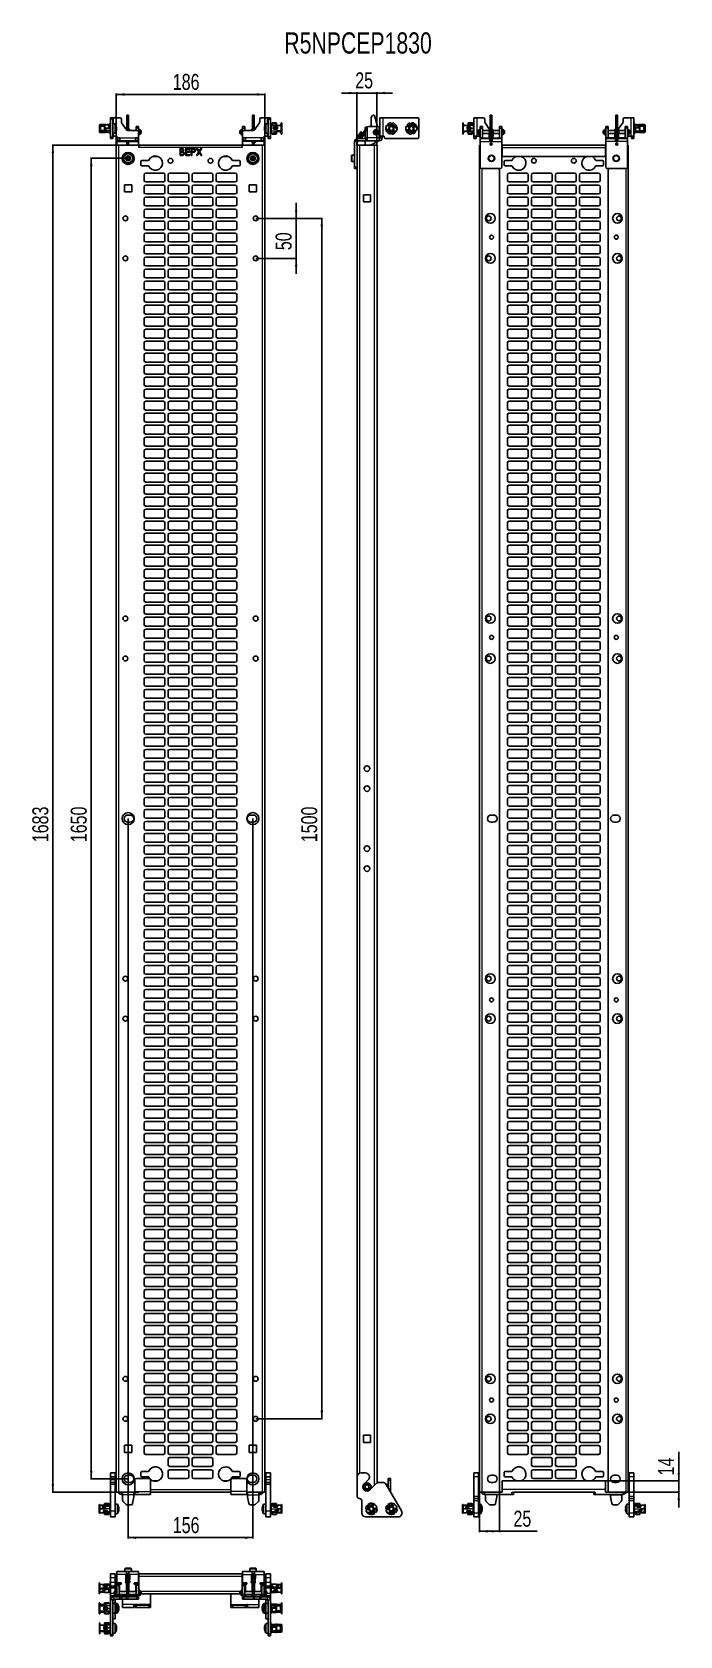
# Model space of a CAD drawing. Header units: millimetres. Extents: x -287 to 523, y -14 to 1990.
import ezdxf

# ---------------------------------------------------------------- set-up
doc = ezdxf.new("R2010")
doc.units = ezdxf.units.MM
doc.layers.add('FORMAT', color=7, linetype='Continuous')
doc.styles.add('SLDTEXTSTYLE0', font='TXT', dxfattribs={"width": 0.75})
doc.dimstyles.new('SLDDIMSTYLE0', dxfattribs={"dimtxt": 20, "dimasz": 10, "dimexe": 0, "dimexo": 0.0625, "dimgap": 5, "dimtad": 2, "dimdec": 1, "dimrnd": 1e-09, "dimzin": 12, "dimdsep": 46, "dimtxsty": 'SLDTEXTSTYLE0', "dimsah": 1, "dimcen": 0.09, "dimadec": 0, "dimazin": 3, "dimtfac": 1, "dimtofl": 0, "dimtmove": 0, "dimatfit": 3, "dimfxl": 0, "dimfrac": 2, "dimtolj": 1, "dimtzin": 12, "dimarcsym": 0})
doc.dimstyles.new('SLDDIMSTYLE1', dxfattribs={"dimtxt": 20, "dimasz": 10, "dimexe": 0, "dimexo": 0.0625, "dimgap": 5, "dimtad": 2, "dimdec": 1, "dimrnd": 1e-09, "dimzin": 12, "dimdsep": 46, "dimtxsty": 'SLDTEXTSTYLE0', "dimsah": 1, "dimcen": 0.09, "dimadec": 0, "dimazin": 3, "dimtfac": 1, "dimtmove": 0, "dimatfit": 0, "dimfxl": 0, "dimfrac": 2, "dimtolj": 1, "dimtzin": 12, "dimarcsym": 0})

msp = doc.modelspace()

# ---------------------------------------------------------------- texts
at = {"layer": 'FORMAT', "insert": (28.58, 1989.14), "char_height": 26.4583, "attachment_point": 1, "style": 'SLDTEXTSTYLE0'}
msp.add_mtext('R5NPCEP1830', dxfattribs=at)

# ---------------------------------------------------------------- blocks, each defined once
blk = doc.blocks.new('_D')
at = {"layer": 'FORMAT'}
for p, q in [((-153.3, 1848.3), (-262, 1848.3)), ((-261, 1848.3), (-261, 165.3)), ((-153.3, 165.3), (-262, 165.3))]:
    blk.add_line(p, q, dxfattribs=at)
for points in [[(-261, 1848.3), (-262.5, 1838.3), (-259.4, 1838.3)], [(-261, 165.3), (-259.4, 175.3), (-262.5, 175.3)]]:
    blk.add_solid(points, dxfattribs=at)
at = {"layer": 'FORMAT', "insert": (-286.7, 977.2), "char_height": 20, "attachment_point": 1, "rotation": 90, "style": 'SLDTEXTSTYLE0'}
blk.add_mtext('1683', dxfattribs=at)
blk = doc.blocks.new('_D_1')
at = {"layer": 'FORMAT'}
for p, q in [((-181.8, 1848.3), (-181.8, 1912.6)), ((-181.8, 1911.6), (4.2, 1911.6)), ((4.2, 1848.3), (4.2, 1912.6))]:
    blk.add_line(p, q, dxfattribs=at)
for points in [[(-181.8, 1911.6), (-171.8, 1910), (-171.8, 1913.1)], [(4.2, 1911.6), (-5.8, 1913.1), (-5.8, 1910)]]:
    blk.add_solid(points, dxfattribs=at)
at = {"layer": 'FORMAT', "insert": (-111, 1937.3), "char_height": 20, "attachment_point": 1, "style": 'SLDTEXTSTYLE0'}
blk.add_mtext('186', dxfattribs=at)
blk = doc.blocks.new('_D_2')
at = {"layer": 'FORMAT'}
for p, q in [((-7.3, 1756.8), (76.3, 1756.8)), ((75.3, 1756.8), (75.3, 256.8)), ((-7.3, 256.8), (76.3, 256.8))]:
    blk.add_line(p, q, dxfattribs=at)
for points in [[(75.3, 1756.8), (73.8, 1746.8), (76.9, 1746.8)], [(75.3, 256.8), (76.9, 266.8), (73.8, 266.8)]]:
    blk.add_solid(points, dxfattribs=at)
at = {"layer": 'FORMAT', "insert": (49.6, 977.2), "char_height": 20, "attachment_point": 1, "rotation": 90, "style": 'SLDTEXTSTYLE0'}
blk.add_mtext('1500', dxfattribs=at)
blk = doc.blocks.new('_D_3')
at = {"layer": 'FORMAT'}
for p, q in [((43.3, 1756.8), (43.3, 1776)), ((-7.3, 1756.8), (44.3, 1756.8)), ((43.3, 1756.8), (43.3, 1706.8)), ((-7.3, 1706.8), (44.3, 1706.8)), ((43.3, 1706.8), (43.3, 1687.5))]:
    blk.add_line(p, q, dxfattribs=at)
for points in [[(43.3, 1756.8), (44.9, 1766.8), (41.8, 1766.8)], [(43.3, 1706.8), (41.8, 1696.8), (44.9, 1696.8)]]:
    blk.add_solid(points, dxfattribs=at)
at = {"layer": 'FORMAT', "insert": (17.6, 1717), "char_height": 20, "attachment_point": 1, "rotation": 90, "style": 'SLDTEXTSTYLE0'}
blk.add_mtext('50', dxfattribs=at)
blk = doc.blocks.new('_D_4')
at = {"layer": 'FORMAT'}
for p, q in [((-166.8, 1006.8), (-166.8, 107.3)), ((-10.8, 1006.8), (-10.8, 107.3)), ((-166.8, 108.3), (-10.8, 108.3))]:
    blk.add_line(p, q, dxfattribs=at)
for points in [[(-166.8, 108.3), (-156.8, 106.7), (-156.8, 109.8)], [(-10.8, 108.3), (-20.8, 109.8), (-20.8, 106.7)]]:
    blk.add_solid(points, dxfattribs=at)
at = {"layer": 'FORMAT', "insert": (-111, 134), "char_height": 20, "attachment_point": 1, "style": 'SLDTEXTSTYLE0'}
blk.add_mtext('156', dxfattribs=at)
blk = doc.blocks.new('_D_5')
at = {"layer": 'FORMAT'}
for p, q in [((-166.8, 1831.8), (-214, 1831.8)), ((-213, 1831.8), (-213, 181.8)), ((-166.8, 181.8), (-214, 181.8))]:
    blk.add_line(p, q, dxfattribs=at)
for points in [[(-213, 1831.8), (-214.5, 1821.8), (-211.4, 1821.8)], [(-213, 181.8), (-211.4, 191.8), (-214.5, 191.8)]]:
    blk.add_solid(points, dxfattribs=at)
at = {"layer": 'FORMAT', "insert": (-238.7, 977.2), "char_height": 20, "attachment_point": 1, "rotation": 90, "style": 'SLDTEXTSTYLE0'}
blk.add_mtext('1650', dxfattribs=at)
blk = doc.blocks.new('_D_6')
at = {"layer": 'FORMAT'}
for p, q in [((119.4, 1913.4), (100.2, 1913.4)), ((119.4, 1848.3), (119.4, 1914.4)), ((119.4, 1913.4), (144.4, 1913.4)), ((144.4, 1848.3), (144.4, 1914.4)), ((144.4, 1913.4), (163.7, 1913.4))]:
    blk.add_line(p, q, dxfattribs=at)
for points in [[(119.4, 1913.4), (109.4, 1914.9), (109.4, 1911.8)], [(144.4, 1913.4), (154.4, 1911.8), (154.4, 1914.9)]]:
    blk.add_solid(points, dxfattribs=at)
at = {"layer": 'FORMAT', "insert": (117.2, 1939.2), "char_height": 20, "attachment_point": 1, "style": 'SLDTEXTSTYLE0'}
blk.add_mtext('25', dxfattribs=at)
blk = doc.blocks.new('_D_7')
at = {"layer": 'FORMAT'}
for p, q in [((272.7, 165.3), (272.7, 115.3)), ((297.7, 165.3), (297.7, 115.3)), ((297.7, 116.3), (272.7, 116.3)), ((297.7, 116.3), (344.6, 116.3))]:
    blk.add_line(p, q, dxfattribs=at)
for points in [[(272.7, 116.3), (282.7, 114.7), (282.7, 117.8)], [(297.7, 116.3), (287.7, 117.8), (287.7, 114.7)]]:
    blk.add_solid(points, dxfattribs=at)
at = {"layer": 'FORMAT', "insert": (315.1, 142), "char_height": 20, "attachment_point": 1, "style": 'SLDTEXTSTYLE0'}
blk.add_mtext('25', dxfattribs=at)
blk = doc.blocks.new('_D_8')
at = {"layer": 'FORMAT'}
for p, q in [((521.8, 179.3), (521.8, 215.7)), ((430.2, 179.3), (522.8, 179.3)), ((430.2, 165.3), (522.8, 165.3)), ((521.8, 179.3), (521.8, 165.3)), ((521.8, 165.3), (521.8, 146))]:
    blk.add_line(p, q, dxfattribs=at)
for points in [[(521.8, 179.3), (523.4, 189.3), (520.3, 189.3)], [(521.8, 165.3), (520.3, 155.3), (523.4, 155.3)]]:
    blk.add_solid(points, dxfattribs=at)
at = {"layer": 'FORMAT', "insert": (496, 186.1), "char_height": 20, "attachment_point": 1, "rotation": 90, "style": 'SLDTEXTSTYLE0'}
blk.add_mtext('14', dxfattribs=at)

# ---------------------------------------------------------------- dimensions: what is measured, and where the dimension line sits
at = {"layer": 'FORMAT'}
for base, p1, p2, angle, dimstyle, picture, middle in [((4.19, 1911.56), (-181.81, 1848.26), (4.19, 1848.26), 0, 'SLDDIMSTYLE0', '_D_1', (-88.81, 1911.56)), ((-260.96, 165.25), (-153.31, 1848.27), (-153.31, 165.25), 90, 'SLDDIMSTYLE0', '_D', (-260.96, 1006.76)), ((-212.96, 181.76), (-166.81, 1831.76), (-166.81, 181.76), 90, 'SLDDIMSTYLE0', '_D_5', (-212.96, 1006.76)), ((43.34, 1706.76), (-7.31, 1756.76), (-7.31, 1706.76), 90, 'SLDDIMSTYLE1', '_D_3', (43.34, 1731.76)), ((75.34, 256.76), (-7.31, 1756.76), (-7.31, 256.76), 90, 'SLDDIMSTYLE0', '_D_2', (75.34, 1006.76)), ((-10.81, 108.26), (-166.81, 1006.76), (-10.81, 1006.76), 0, 'SLDDIMSTYLE0', '_D_4', (-88.81, 108.26)), ((521.82, 165.25), (430.17, 179.25), (430.17, 165.25), 90, 'SLDDIMSTYLE1', '_D_8', (521.82, 200.88))]:
    dim = msp.add_linear_dim(base=base, p1=p1, p2=p2, angle=angle, dimstyle=dimstyle, dxfattribs=at)
    dim.commit()
    dim.dimension.update_dxf_attribs({"geometry": picture, "text_midpoint": middle, "dimtype": 160})
for base, p1, p2, dimstyle, picture, middle in [((144.44, 1913.38), (119.44, 1848.26), (144.44, 1848.26), 'SLDDIMSTYLE1', '_D_6', (131.94, 1913.38)), ((272.67, 116.26), (297.67, 165.26), (272.67, 165.26), 'SLDDIMSTYLE0', '_D_7', (329.85, 116.26))]:
    dim = msp.add_linear_dim(base=base, p1=p1, p2=p2, dimstyle=dimstyle, dxfattribs=at)
    dim.commit()
    dim.dimension.update_dxf_attribs({"geometry": picture, "text_midpoint": middle, "dimtype": 160})

# ---------------------------------------------------------------- linework, layer by layer
at = {"color": 7, "linetype": 'Continuous', "lineweight": 25}
for p, q in [((-168.41, 1885.56), (-166.41, 1885.56)), ((-168.41, 1885.19), (-168.41, 1885.56)), ((-168.41, 1885.19), (-168.41, 1870.56)), ((-166.41, 1885.56), (-166.41, 1885.19)), ((-166.41, 1885.19), (-166.41, 1870.56)), ((-11.21, 1885.56), (-9.21, 1885.56)), ((-11.21, 1885.19), (-11.21, 1885.56)), ((-11.21, 1885.19), (-11.21, 1870.56)), ((-9.21, 1885.56), (-9.21, 1885.19)), ((-9.21, 1885.19), (-9.21, 1870.56)), ((140.33, 1885.56), (140.95, 1885.56)), ((141.43, 1885.19), (145.1, 1871.56)), ((286.07, 1885.56), (288.07, 1885.56)), ((286.07, 1882.56), (286.07, 1885.56)), ((288.07, 1885.56), (288.07, 1882.56)), ((443.27, 1885.56), (445.27, 1885.56)), ((443.27, 1882.56), (443.27, 1885.56)), ((445.27, 1885.56), (445.27, 1882.56)), ((-202.81, 1872.36), (-202.81, 1873.21)), ((-202.81, 1872.36), (-202.31, 1872.36)), ((-202.81, 1870.94), (-202.81, 1872.36)), ((-202.31, 1870.94), (-202.81, 1870.94)), ((-202.81, 1870.71), (-202.81, 1870.94)), ((-202.31, 1870.71), (-202.81, 1870.71)), ((-202.81, 1866.42), (-202.81, 1870.71)), ((-202.31, 1866.42), (-202.81, 1866.42)), ((-202.81, 1864.91), (-202.81, 1866.42)), ((-202.31, 1872.36), (-202.31, 1870.94)), ((-202.31, 1870.94), (-202.31, 1870.71)), ((-202.31, 1870.71), (-202.31, 1866.42)), ((-197.41, 1873.91), (-202.11, 1873.91)), ((-200.11, 1872.92), (-202.11, 1872.92)), ((-202.11, 1871.7), (-202.11, 1871.49)), ((-201.61, 1871.32), (-202.11, 1871.32)), ((-202.11, 1871.32), (-202.11, 1871.09)), ((-202.11, 1871.09), (-201.61, 1871.09)), ((-202.11, 1870.91), (-202.11, 1870.48)), ((-201.81, 1870.48), (-202.11, 1870.48)), ((-202.11, 1870.48), (-202.11, 1870.34)), ((-202.11, 1870.34), (-201.81, 1870.34)), ((-202.11, 1867.79), (-201.81, 1867.79)), ((-202.11, 1867.04), (-201.81, 1867.04)), ((-202.11, 1866.43), (-202.11, 1867.04)), ((-202.11, 1866.43), (-196.51, 1866.43)), ((-196.51, 1866.12), (-202.11, 1866.12)), ((-202.11, 1864.21), (-197.41, 1864.21)), ((-201.81, 1866.56), (-201.81, 1871.09)), ((-201.81, 1866.56), (-201.67, 1866.43)), ((-201.61, 1871.09), (-201.61, 1871.32)), ((-201.31, 1871.44), (-201.31, 1866.43)), ((-196.21, 1872.06), (-200.63, 1872.06)), ((-200.11, 1872.52), (-200.11, 1872.92)), ((-196.21, 1872.92), (-200.11, 1872.92)), ((-200.11, 1872.52), (-196.21, 1872.52)), ((-197.41, 1873.91), (-197.41, 1873.91)), ((-197.41, 1873.88), (-197.41, 1873.91)), ((-197.41, 1864.43), (-197.41, 1864.56)), ((-197.41, 1864.43), (-197.41, 1864.21)), ((-197.41, 1864.22), (-196.32, 1864.04)), ((-193.61, 1873.8), (-196.91, 1873.8)), ((-193.61, 1864.77), (-196.91, 1864.77)), ((-196.32, 1874.09), (-196.89, 1873.99)), ((-196.51, 1866.43), (-195.35, 1868.02)), ((-195.35, 1867.72), (-196.51, 1866.12)), ((-196.51, 1866.43), (-196.51, 1866.12)), ((-196.21, 1873.38), (-196.09, 1873.62)), ((-196.21, 1869.78), (-196.21, 1873.38)), ((-196.21, 1869.78), (-196.09, 1869.65)), ((-196.21, 1868.59), (-196.21, 1869.78)), ((-196.21, 1868.59), (-196.09, 1868.45)), ((-196.21, 1866.84), (-196.21, 1868.59)), ((-196.09, 1873.62), (-196.09, 1869.65)), ((-191.01, 1873.62), (-196.09, 1873.62)), ((-191.01, 1869.65), (-196.09, 1869.65)), ((-196.09, 1869.65), (-196.09, 1868.45)), ((-194.86, 1868.45), (-196.09, 1868.45)), ((-196.09, 1868.45), (-196.09, 1867)), ((-194.89, 1873.85), (-194.81, 1873.8)), ((-193.61, 1864.32), (-194.81, 1864.32)), ((-194.48, 1864.57), (-194.59, 1864.77)), ((-194.48, 1864.57), (-194.48, 1864.57)), ((-192.6, 1869.11), (-193.44, 1869)), ((-189.78, 1873.91), (-192.44, 1873.91)), ((-192.41, 1864.22), (-192.44, 1864.22)), ((-192.44, 1864.21), (-189.78, 1864.21)), ((-191.01, 1869.12), (-192.41, 1869.12)), ((-192.41, 1868.91), (-190.26, 1868.91)), ((-192.41, 1864.22), (-192.41, 1864.34)), ((-191.01, 1869.65), (-191.01, 1873.62)), ((-191.01, 1873.62), (-190.81, 1873.48)), ((-191.01, 1869.65), (-190.81, 1869.73)), ((-191.01, 1869.12), (-191.01, 1869.65)), ((-190.81, 1869.2), (-191.01, 1869.12)), ((-190.81, 1873.48), (-190.81, 1869.73)), ((-189.51, 1872.92), (-190.81, 1872.92)), ((-190.81, 1872.52), (-189.51, 1872.52)), ((-190.81, 1869.73), (-190.81, 1869.2)), ((-190.26, 1869.21), (-190.81, 1869.21)), ((-190.31, 1864.25), (-190.31, 1864.27)), ((-189.76, 1873.91), (-189.51, 1873.91)), ((-189.76, 1864.38), (-189.51, 1864.38)), ((-189.76, 1864.21), (-189.51, 1864.21)), ((-189.61, 1872.52), (-189.61, 1868.86)), ((-189.31, 1872.06), (-189.61, 1872.06)), ((-189.31, 1868.91), (-189.61, 1868.86)), ((-189.51, 1868.62), (-189.51, 1868.31)), ((-189.51, 1868.31), (-189.51, 1866.12)), ((-189.31, 1866.37), (-189.31, 1876.16)), ((-188.81, 1876.16), (-189.31, 1876.16)), ((-189.31, 1866.37), (-188.81, 1866.37)), ((-189.31, 1866), (-189.31, 1864.76)), ((-189.31, 1864.76), (-188.81, 1864.76)), ((-189.31, 1862.21), (-189.31, 1864.76)), ((-188.82, 1866.06), (-188.81, 1866.06)), ((-188.81, 1882.56), (-185.81, 1882.56)), ((-188.81, 1880.56), (-188.81, 1882.56)), ((-188.81, 1880.56), (-188.81, 1858.56)), ((-185.81, 1882.56), (-185.81, 1880.56)), ((-185.01, 1882.56), (-185.81, 1882.56)), ((-185.81, 1880.56), (-185.81, 1858.56)), ((-183.48, 1875.06), (-185.81, 1875.06)), ((-185.01, 1882.56), (-177.31, 1882.56)), ((-175.31, 1880.56), (-175.31, 1877.19)), ((-174.95, 1876.05), (-168.91, 1867.42)), ((-168.41, 1870.56), (-166.41, 1870.56)), ((-168.41, 1867.06), (-168.41, 1870.56)), ((-166.41, 1867.06), (-168.41, 1867.06)), ((-168.41, 1867.06), (-168.41, 1866.92)), ((-167.27, 1866.56), (-155.81, 1866.56)), ((-166.41, 1870.56), (-166.41, 1867.06)), ((-166.41, 1867.06), (-166.41, 1866.56)), ((-165.48, 1867.04), (-165.48, 1866.56)), ((-165.48, 1867.04), (-165.48, 1867.03)), ((-164.88, 1866.56), (-164.88, 1867.04)), ((-156.81, 1871.56), (-153.81, 1871.56)), ((-156.81, 1869.56), (-156.81, 1871.56)), ((-156.81, 1869.56), (-156.81, 1866.56)), ((-153.81, 1871.56), (-153.81, 1869.56)), ((-153.81, 1869.56), (-153.81, 1864.56)), ((-153.77, 1866.46), (-153.81, 1866.46)), ((-153.81, 1864.56), (-153.81, 1857.36)), ((-153.77, 1866.97), (-153.77, 1864.24)), ((-153.77, 1864.24), (-153.77, 1862.27)), ((-151.87, 1864.24), (-151.87, 1866.97)), ((-150.86, 1866.46), (-151.87, 1866.46)), ((-151.87, 1862.27), (-151.87, 1864.24)), ((-150.36, 1866.17), (-150.86, 1866.46)), ((-150.86, 1862.66), (-150.86, 1866.46)), ((-150.36, 1866.17), (-150.36, 1862.95)), ((-26.66, 1866.46), (-27.16, 1866.17)), ((-27.16, 1862.95), (-27.16, 1866.17)), ((-25.71, 1866.46), (-26.66, 1866.46)), ((-26.66, 1866.46), (-26.66, 1862.66)), ((-25.71, 1866.93), (-25.71, 1865.56)), ((-25.71, 1865.56), (-25.71, 1862.23)), ((-20.81, 1871.56), (-23.81, 1871.56)), ((-23.81, 1871.56), (-23.81, 1869.56)), ((-23.81, 1869.56), (-23.81, 1864.56)), ((-23.81, 1865.56), (-23.81, 1866.93)), ((-23.81, 1866.46), (-23.81, 1866.46)), ((-23.81, 1862.23), (-23.81, 1865.56)), ((-23.81, 1864.56), (-23.81, 1857.36)), ((-10.35, 1866.56), (-21.81, 1866.56)), ((-20.81, 1869.56), (-20.81, 1871.56)), ((-20.81, 1869.56), (-20.81, 1866.56)), ((-12.78, 1866.66), (-12.78, 1866.56)), ((-12.18, 1866.56), (-12.18, 1866.67)), ((-11.21, 1870.56), (-9.21, 1870.56)), ((-11.21, 1867.06), (-11.21, 1870.56)), ((-9.21, 1867.06), (-11.21, 1867.06)), ((-11.21, 1867.06), (-11.21, 1866.56)), ((-9.21, 1870.56), (-9.21, 1867.06)), ((-9.21, 1867.06), (-9.21, 1866.92)), ((-2.67, 1876.05), (-8.71, 1867.42)), ((-2.31, 1880.56), (-2.31, 1877.19)), ((7.39, 1882.56), (-0.31, 1882.56)), ((3.79, 1867.21), (3.77, 1867.21)), ((8.19, 1875.06), (5.87, 1875.06)), ((7.39, 1882.56), (8.19, 1882.56)), ((8.19, 1882.56), (8.19, 1880.56)), ((11.19, 1882.56), (8.19, 1882.56)), ((8.19, 1880.56), (8.19, 1858.56)), ((11.19, 1880.56), (11.19, 1882.56)), ((11.19, 1880.56), (11.19, 1858.56)), ((11.69, 1876.16), (11.19, 1876.16)), ((11.19, 1870.93), (11.69, 1870.93)), ((11.19, 1869.09), (11.69, 1869.09)), ((11.69, 1864.76), (11.19, 1864.76)), ((11.69, 1876.16), (11.69, 1870.93)), ((11.69, 1873), (11.93, 1872.92)), ((11.69, 1870.39), (11.69, 1870.93)), ((11.69, 1869.09), (11.69, 1864.76)), ((11.69, 1865.57), (11.89, 1865.6)), ((11.69, 1864.76), (11.69, 1863.45)), ((11.72, 1866.06), (11.89, 1866.06)), ((11.89, 1874.19), (11.89, 1874.51)), ((11.89, 1873.89), (11.89, 1874.19)), ((11.89, 1873.89), (11.89, 1873.5)), ((11.89, 1872.92), (22.49, 1872.92)), ((12.14, 1870.34), (11.89, 1870.34)), ((12.14, 1870.2), (11.89, 1870.2)), ((12.14, 1869.08), (11.89, 1869.08)), ((11.89, 1863.94), (11.89, 1866.12)), ((11.89, 1863.62), (11.89, 1863.94)), ((13.19, 1873.21), (11.99, 1873.21)), ((11.99, 1872.92), (11.99, 1873.21)), ((11.99, 1869.05), (11.99, 1870.2)), ((13.19, 1875.01), (12.64, 1875.01)), ((13.19, 1874.79), (12.64, 1874.79)), ((12.64, 1874.48), (13.19, 1874.48)), ((12.69, 1869.8), (12.69, 1869.63)), ((13.39, 1876.06), (13.19, 1875.95)), ((13.19, 1875.33), (13.19, 1875.95)), ((13.39, 1875.4), (13.19, 1875.33)), ((13.19, 1872.92), (13.19, 1875.33)), ((18.48, 1876.06), (13.39, 1876.06)), ((13.39, 1876.06), (13.39, 1875.4)), ((13.39, 1876.06), (18.48, 1876.06)), ((13.39, 1875.4), (13.39, 1872.92)), ((13.39, 1875.4), (18.48, 1875.4)), ((14.79, 1870.19), (14.79, 1869.23)), ((15.99, 1871.32), (19.29, 1871.32)), ((19.29, 1871.09), (15.99, 1871.09)), ((19.29, 1868.14), (15.99, 1868.14)), ((15.99, 1868.03), (19.29, 1868.03)), ((16.86, 1869.65), (16.86, 1869.69)), ((17.19, 1869.2), (17.43, 1869.14)), ((17.52, 1869.13), (17.43, 1869.15)), ((17.74, 1864.53), (18.89, 1866.12)), ((18.27, 1865.27), (18.48, 1865.27)), ((18.59, 1875.86), (18.48, 1876.06)), ((18.48, 1875.4), (18.48, 1876.06)), ((18.48, 1872.92), (18.48, 1875.4)), ((18.59, 1875.28), (18.48, 1875.4)), ((18.48, 1870.43), (18.48, 1871.09)), ((18.48, 1868.14), (18.48, 1869.06)), ((18.48, 1865.27), (18.48, 1865.55)), ((18.48, 1865.27), (18.59, 1865.41)), ((18.48, 1862.18), (18.48, 1865.27)), ((18.59, 1875.86), (18.59, 1875.28)), ((18.59, 1875.28), (18.59, 1872.92)), ((18.59, 1873.01), (18.67, 1872.92)), ((18.59, 1871.09), (18.59, 1870.48)), ((18.59, 1869.07), (18.59, 1868.11)), ((18.59, 1865.71), (18.59, 1865.41)), ((22.49, 1865.6), (18.59, 1865.6)), ((18.59, 1865.41), (18.59, 1862.35)), ((18.59, 1865.2), (22.49, 1865.2)), ((18.59, 1865.11), (18.67, 1865.2)), ((18.85, 1866.06), (23.69, 1866.06)), ((18.89, 1866.12), (24.49, 1866.12)), ((19.79, 1870.86), (19.79, 1870.5)), ((19.79, 1868.91), (19.79, 1870.5)), ((19.79, 1868.91), (19.79, 1868.52)), ((22.49, 1872.92), (24.49, 1872.92)), ((22.49, 1865.6), (22.49, 1865.2)), ((23.69, 1866.06), (23.75, 1866.12)), ((23.69, 1866.06), (23.69, 1866.12)), ((23.99, 1873.8), (24.49, 1873.8)), ((23.99, 1864.81), (23.99, 1864.32)), ((24.49, 1864.81), (23.99, 1864.81)), ((23.99, 1864.32), (24.49, 1864.32)), ((24.49, 1864.81), (24.49, 1865.06)), ((24.49, 1864.32), (24.49, 1864.81)), ((25.19, 1876.06), (24.69, 1876.06)), ((24.69, 1876.06), (25.19, 1876.06)), ((24.69, 1873.13), (24.69, 1876.06)), ((24.69, 1876.06), (24.69, 1876.06)), ((24.69, 1873.13), (25.19, 1873.13)), ((24.69, 1872.91), (24.69, 1873.13)), ((24.69, 1863.52), (24.69, 1866.14)), ((25.17, 1866.45), (25.19, 1866.45)), ((25.19, 1876.06), (25.19, 1873.13)), ((25.19, 1876.06), (25.19, 1876.06)), ((25.19, 1873.13), (25.19, 1872.36)), ((25.19, 1872.36), (25.19, 1866.55)), ((25.19, 1866.55), (25.19, 1866.45)), ((25.19, 1866.45), (25.19, 1863.52)), ((126.65, 1863.58), (126.26, 1863.89)), ((129.8, 1867.08), (127.01, 1863.55)), ((127.48, 1863.18), (130.27, 1866.71)), ((127.62, 1862.87), (129.64, 1865.6)), ((129.64, 1867.2), (128.43, 1865.66)), ((129.64, 1866.89), (129.64, 1870.06)), ((129.64, 1856.56), (129.64, 1865.92)), ((130.14, 1870.56), (132.41, 1870.56)), ((130.27, 1866.71), (130.27, 1866.71)), ((132.14, 1869.56), (132.14, 1857.36)), ((145.14, 1871.56), (134.14, 1871.56)), ((137.33, 1873.56), (137.33, 1882.56)), ((147.14, 1857.36), (147.14, 1869.56)), ((147.94, 1882.56), (147.94, 1859.56)), ((147.94, 1882.56), (151.74, 1882.56)), ((151.74, 1882.56), (194.94, 1882.56)), ((155.45, 1868.71), (158.46, 1867.9)), ((158.67, 1866.06), (156.38, 1865.57)), ((156.38, 1865.57), (156.48, 1865.8)), ((156.48, 1865.8), (158.55, 1866.24)), ((156.61, 1872.85), (156.49, 1872.93)), ((159.57, 1872.06), (156.56, 1872.86)), ((159.06, 1872.81), (157.69, 1874.34)), ((157.81, 1867.64), (158.28, 1867.79)), ((158.69, 1865.68), (158.42, 1866.01)), ((158.69, 1865.68), (158.84, 1865.82)), ((158.76, 1872.27), (159.2, 1872.67)), ((158.84, 1865.82), (159.36, 1866.28)), ((159.06, 1872.81), (159.2, 1872.67)), ((159.07, 1866.35), (159.27, 1866.39)), ((159.2, 1872.67), (159.67, 1872.15)), ((159.25, 1866.18), (159.2, 1866.17)), ((159.53, 1872.29), (159.34, 1872.12)), ((161.51, 1864.04), (161.15, 1862.08)), ((161.56, 1864), (162.79, 1863.94)), ((162.04, 1874.16), (161.88, 1876.14)), ((163.32, 1874.12), (162.09, 1874.18)), ((162.85, 1863.97), (163, 1861.98)), ((163.37, 1874.09), (163.74, 1876.04)), ((165.69, 1865.46), (165.22, 1865.98)), ((165.32, 1866.07), (168.32, 1865.26)), ((165.36, 1865.83), (165.55, 1866.01)), ((166.05, 1872.31), (165.53, 1871.84)), ((165.82, 1871.77), (165.62, 1871.73)), ((165.64, 1871.94), (165.69, 1871.95)), ((166.13, 1865.85), (165.69, 1865.46)), ((165.82, 1865.31), (165.69, 1865.46)), ((165.82, 1865.31), (167.2, 1863.79)), ((166.2, 1872.44), (166.05, 1872.31)), ((166.2, 1872.44), (166.47, 1872.12)), ((166.21, 1872.06), (168.51, 1872.55)), ((168.41, 1872.33), (166.34, 1871.88)), ((169.44, 1869.42), (166.43, 1870.22)), ((167.08, 1870.48), (166.6, 1870.34)), ((168.28, 1865.28), (168.4, 1865.2)), ((168.41, 1872.33), (168.51, 1872.55)), ((180.64, 1867.42), (183.74, 1867.18)), ((181.01, 1871.7), (180.87, 1871.76)), ((184.07, 1871.47), (180.96, 1871.7)), ((183.43, 1872.12), (181.8, 1873.36)), ((184.3, 1865.41), (182.13, 1864.51)), ((182.13, 1864.51), (182.19, 1864.75)), ((182.19, 1864.75), (184.14, 1865.57)), ((183.15, 1866.81), (183.59, 1867.04)), ((183.23, 1871.53), (183.59, 1872)), ((183.43, 1872.12), (183.59, 1872)), ((183.59, 1872), (184.14, 1871.58)), ((183.98, 1871.7), (183.83, 1871.49)), ((184.07, 1871.63), (183.92, 1871.48)), ((184.38, 1865.04), (184.06, 1865.32)), ((184.38, 1865.04), (184.51, 1865.2)), ((184.51, 1865.2), (184.93, 1865.76)), ((184.64, 1865.77), (184.82, 1865.85)), ((184.84, 1865.64), (184.79, 1865.62)), ((186.1, 1874), (185.58, 1875.91)), ((187.37, 1874.2), (186.15, 1874.03)), ((187.43, 1874.18), (187.42, 1876.16)), ((187.46, 1863.95), (187.47, 1861.96)), ((187.52, 1863.93), (188.74, 1864.09)), ((188.79, 1864.13), (189.31, 1862.21)), ((190.38, 1872.92), (189.96, 1872.36)), ((190.05, 1872.48), (190.1, 1872.5)), ((190.25, 1872.35), (190.07, 1872.28)), ((190.5, 1873.08), (190.38, 1872.92)), ((190.5, 1873.08), (190.83, 1872.81)), ((190.59, 1872.71), (192.76, 1873.62)), ((192.7, 1873.38), (190.74, 1872.56)), ((191.3, 1866.12), (190.75, 1866.55)), ((190.82, 1866.65), (193.93, 1866.42)), ((190.82, 1866.49), (190.97, 1866.64)), ((190.91, 1866.43), (191.06, 1866.64)), ((194.25, 1870.71), (191.14, 1870.94)), ((191.74, 1871.32), (191.3, 1871.09)), ((191.66, 1866.59), (191.3, 1866.12)), ((191.46, 1866), (191.3, 1866.12)), ((191.46, 1866), (193.09, 1864.76)), ((192.7, 1873.38), (192.76, 1873.62)), ((193.88, 1866.42), (194.01, 1866.37)), ((196.94, 1880.56), (196.94, 1858.56)), ((252.17, 1876.06), (251.67, 1876.06)), ((251.67, 1875.3), (251.67, 1876.06)), ((252.17, 1875.3), (251.67, 1875.3)), ((251.67, 1872.23), (251.67, 1875.3)), ((251.68, 1872.23), (251.67, 1872.23)), ((251.67, 1872.15), (251.67, 1872.23)), ((251.67, 1866.28), (251.67, 1872.15)), ((251.67, 1865.22), (251.67, 1866.28)), ((252.17, 1865.22), (251.67, 1865.22)), ((251.67, 1862.15), (251.67, 1865.22)), ((252.17, 1876.06), (252.17, 1875.3)), ((252.17, 1875.3), (252.17, 1872.64)), ((252.17, 1865.84), (252.17, 1865.22)), ((252.17, 1865.22), (252.17, 1862.15)), ((252.87, 1873.8), (252.37, 1873.8)), ((252.87, 1873.53), (252.37, 1873.53)), ((252.37, 1873.53), (252.37, 1873.07)), ((252.37, 1873.07), (252.87, 1873.07)), ((257.97, 1872.67), (252.37, 1872.67)), ((254.37, 1865.82), (252.37, 1865.82)), ((252.87, 1864.6), (252.37, 1864.6)), ((252.87, 1864.32), (252.37, 1864.32)), ((252.87, 1873.07), (252.87, 1873.53)), ((254.37, 1865.2), (253.7, 1865.2)), ((257.97, 1865.46), (253.98, 1865.46)), ((254.37, 1872.67), (254.37, 1872.92)), ((258.19, 1872.92), (254.37, 1872.92)), ((264.97, 1865.82), (254.37, 1865.82)), ((258.19, 1865.2), (254.37, 1865.2)), ((257.07, 1870.11), (257.07, 1870.49)), ((257.07, 1870.11), (257.07, 1868.51)), ((257.07, 1868.13), (257.07, 1868.51)), ((260.87, 1870.96), (257.57, 1870.96)), ((257.57, 1870.76), (260.87, 1870.76)), ((257.57, 1867.79), (260.87, 1867.79)), ((260.87, 1867.64), (257.57, 1867.64)), ((259.13, 1874), (257.97, 1872.67)), ((257.97, 1865.82), (257.97, 1865.46)), ((258.27, 1865.11), (257.97, 1865.46)), ((257.99, 1865.82), (258.27, 1865.48)), ((258.39, 1876.06), (258.27, 1875.86)), ((258.27, 1875.86), (258.39, 1876.06)), ((258.27, 1873.01), (258.27, 1875.86)), ((258.27, 1870.03), (258.27, 1870.76)), ((258.27, 1867.79), (258.27, 1868.62)), ((258.27, 1863.47), (258.27, 1865.82)), ((258.39, 1876.06), (258.39, 1873.15)), ((263.47, 1876.06), (258.39, 1876.06)), ((258.39, 1870.76), (258.39, 1870.02)), ((258.39, 1868.64), (258.39, 1867.79)), ((258.39, 1865.82), (258.39, 1863.39)), ((259.36, 1868.77), (259.41, 1868.78)), ((260, 1869.32), (260, 1869.28)), ((262.07, 1875.01), (264.22, 1875.01)), ((262.07, 1868.83), (262.07, 1869.79)), ((263.67, 1875.95), (263.47, 1876.06)), ((263.47, 1875.01), (263.47, 1876.06)), ((263.47, 1876.06), (263.67, 1875.95)), ((263.47, 1863.39), (263.47, 1865.82)), ((263.67, 1875.95), (263.67, 1875.01)), ((263.67, 1865.82), (263.67, 1863.43)), ((263.67, 1864.91), (264.87, 1864.91)), ((264.17, 1869.23), (264.17, 1869.4)), ((264.72, 1869.94), (264.97, 1869.94)), ((264.72, 1869.85), (264.97, 1869.85)), ((264.72, 1868.72), (264.97, 1868.72)), ((264.72, 1868.68), (264.97, 1868.68)), ((264.87, 1869.85), (264.87, 1868.72)), ((264.87, 1865.83), (264.87, 1864.91)), ((265.17, 1865.22), (264.87, 1865.29)), ((265.17, 1864.96), (264.87, 1865.06)), ((264.97, 1874.51), (264.97, 1872.67)), ((265.17, 1872.9), (264.97, 1872.86)), ((264.97, 1865.27), (264.97, 1865.82)), ((264.97, 1863.99), (264.97, 1864.43)), ((264.97, 1863.99), (264.97, 1863.62)), ((265.67, 1876.16), (265.17, 1876.16)), ((265.17, 1875.39), (265.17, 1876.16)), ((265.17, 1874.34), (265.17, 1875.39)), ((265.17, 1875.39), (265.67, 1875.39)), ((265.17, 1870.35), (265.17, 1874.34)), ((265.17, 1874.34), (265.67, 1874.34)), ((265.67, 1870.35), (265.17, 1870.35)), ((265.17, 1869.98), (265.17, 1870.35)), ((265.17, 1868.66), (265.17, 1868.5)), ((265.17, 1861.96), (265.17, 1868.5)), ((265.67, 1868.5), (265.17, 1868.5)), ((269.47, 1882.56), (265.67, 1882.56)), ((265.67, 1882.56), (265.67, 1859.56)), ((269.47, 1882.56), (277.17, 1882.56)), ((270.52, 1866.46), (270.02, 1866.17)), ((270.02, 1862.95), (270.02, 1866.17)), ((271.57, 1866.46), (270.52, 1866.46)), ((270.52, 1866.46), (270.52, 1862.66)), ((271.57, 1866.59), (271.57, 1861.89)), ((276.47, 1871.56), (273.47, 1871.56)), ((273.47, 1871.56), (273.47, 1869.56)), ((273.47, 1869.56), (273.47, 1857.36)), ((276.47, 1869.56), (276.47, 1871.56)), ((276.47, 1869.56), (276.47, 1857.36)), ((284.64, 1866.46), (276.47, 1866.46)), ((279.17, 1880.56), (279.17, 1877.19)), ((279.53, 1876.05), (285.17, 1867.99)), ((284.64, 1866.8), (284.62, 1865.19)), ((285.22, 1865.19), (285.24, 1866.79)), ((286.07, 1866.46), (285.24, 1866.46)), ((286.07, 1873.56), (286.07, 1882.56)), ((286.07, 1870.56), (286.07, 1873.56)), ((286.07, 1870.56), (288.07, 1870.56)), ((286.07, 1870.06), (286.07, 1870.56)), ((286.07, 1864.38), (286.07, 1870.06)), ((288.07, 1873.56), (288.07, 1882.56)), ((288.07, 1873.56), (288.07, 1870.56)), ((288.07, 1870.56), (288.07, 1870.06)), ((288.07, 1864.46), (288.07, 1870.06)), ((288.07, 1866.56), (289.04, 1866.56)), ((289.04, 1866.46), (288.07, 1866.46)), ((289.04, 1866.67), (289.01, 1864.02)), ((289.6, 1863.41), (289.64, 1866.66)), ((289.64, 1866.56), (297.67, 1866.56)), ((297.67, 1866.46), (289.64, 1866.46)), ((297.67, 1871.56), (297.67, 1869.56)), ((300.67, 1871.56), (297.67, 1871.56)), ((297.67, 1857.36), (297.67, 1869.56)), ((300.67, 1869.56), (300.67, 1871.56)), ((300.67, 1857.36), (300.67, 1869.56)), ((300.68, 1866.46), (300.67, 1866.46)), ((300.68, 1866.93), (300.68, 1862.23)), ((302.58, 1862.23), (302.58, 1866.93)), ((303.52, 1866.46), (302.58, 1866.46)), ((304.02, 1866.17), (303.52, 1866.46)), ((303.52, 1862.66), (303.52, 1866.46)), ((304.02, 1866.17), (304.02, 1862.95)), ((427.72, 1866.46), (427.22, 1866.17)), ((427.22, 1862.95), (427.22, 1866.17)), ((428.73, 1866.46), (427.72, 1866.46)), ((427.72, 1866.46), (427.72, 1862.66)), ((428.73, 1866.97), (428.73, 1862.27)), ((430.63, 1862.27), (430.63, 1866.97)), ((430.67, 1866.46), (430.63, 1866.46)), ((430.67, 1871.56), (433.67, 1871.56)), ((430.67, 1869.56), (430.67, 1871.56)), ((430.67, 1857.36), (430.67, 1869.56)), ((433.67, 1871.56), (433.67, 1869.56)), ((433.67, 1857.36), (433.67, 1869.56)), ((441.74, 1866.56), (433.67, 1866.56)), ((441.74, 1866.46), (433.67, 1866.46)), ((441.75, 1867.04), (441.73, 1865.48)), ((442.33, 1865.47), (442.35, 1867.04)), ((443.27, 1866.56), (442.34, 1866.56)), ((443.27, 1866.46), (442.34, 1866.46)), ((443.27, 1873.56), (443.27, 1882.56)), ((443.27, 1870.56), (443.27, 1873.56)), ((443.27, 1870.56), (445.27, 1870.56)), ((443.27, 1870.06), (443.27, 1870.56)), ((443.27, 1864.81), (443.27, 1870.06)), ((445.27, 1873.56), (445.27, 1882.56)), ((445.27, 1873.56), (445.27, 1870.56)), ((445.27, 1870.56), (445.27, 1870.06)), ((445.27, 1864.85), (445.27, 1870.06)), ((446.14, 1866.46), (445.27, 1866.46)), ((445.89, 1867.58), (445.77, 1867.42)), ((446.14, 1866.9), (446.12, 1864.4)), ((451.81, 1876.05), (446.25, 1868.1)), ((446.73, 1863.33), (446.69, 1863.74)), ((446.71, 1863.51), (446.74, 1866.9)), ((454.87, 1866.46), (446.74, 1866.46)), ((452.17, 1880.56), (452.17, 1877.19)), ((461.87, 1882.56), (454.17, 1882.56)), ((454.87, 1869.56), (454.87, 1871.56)), ((454.87, 1871.56), (457.87, 1871.56)), ((454.87, 1869.56), (454.87, 1857.36)), ((457.87, 1871.56), (457.87, 1869.56)), ((457.87, 1869.56), (457.87, 1857.36)), ((457.92, 1866.46), (457.87, 1866.46)), ((457.92, 1866.76), (457.92, 1862.06)), ((459.82, 1862.06), (459.82, 1866.76)), ((460.72, 1866.46), (459.82, 1866.46)), ((461.22, 1866.17), (460.72, 1866.46)), ((460.72, 1862.66), (460.72, 1866.46)), ((461.22, 1866.17), (461.22, 1862.95)), ((461.87, 1882.56), (465.67, 1882.56)), ((465.67, 1882.56), (465.67, 1859.56)), ((465.67, 1876.16), (466.17, 1876.16)), ((465.67, 1876.14), (466.17, 1876.14)), ((466.17, 1874.34), (465.67, 1874.34)), ((466.17, 1872.93), (465.67, 1872.93)), ((466.17, 1876.14), (466.17, 1876.16)), ((466.17, 1876.14), (466.17, 1874.34)), ((466.17, 1872.93), (466.17, 1874.34)), ((466.17, 1872.93), (466.17, 1862.08)), ((466.37, 1872.06), (466.17, 1872.06)), ((466.17, 1869.98), (466.47, 1870.01)), ((466.62, 1873.91), (466.37, 1873.91)), ((466.62, 1873.9), (466.37, 1873.9)), ((466.37, 1870.82), (466.37, 1872.67)), ((466.37, 1870.45), (466.37, 1870.82)), ((467.67, 1866.15), (466.37, 1866.15)), ((466.37, 1865.82), (467.67, 1865.82)), ((466.62, 1864.29), (466.37, 1864.29)), ((466.62, 1864.23), (466.37, 1864.23)), ((466.62, 1864.21), (466.37, 1864.21)), ((466.64, 1870.08), (466.47, 1870.03)), ((466.47, 1866.15), (466.47, 1870.03)), ((467.14, 1873.91), (466.65, 1873.91)), ((469.27, 1870.32), (467.12, 1870.32)), ((467.12, 1869.95), (467.67, 1869.95)), ((469.27, 1873.91), (467.14, 1873.91)), ((467.14, 1864.21), (469.27, 1864.21)), ((467.17, 1864.22), (467.17, 1864.22)), ((467.67, 1869.97), (467.87, 1870.07)), ((467.67, 1869.68), (467.67, 1869.97)), ((467.67, 1869.68), (467.87, 1869.78)), ((467.67, 1865.7), (467.67, 1869.68)), ((467.67, 1865.7), (467.87, 1865.57)), ((467.87, 1870.07), (467.87, 1869.78)), ((467.87, 1870.07), (469.27, 1870.07)), ((467.87, 1869.78), (467.87, 1865.57)), ((467.87, 1869.78), (472.96, 1869.78)), ((467.87, 1865.57), (472.96, 1865.57)), ((469.3, 1873.91), (469.27, 1873.91)), ((469.27, 1873.91), (469.3, 1873.91)), ((469.27, 1873.91), (469.27, 1873.91)), ((469.27, 1864.27), (469.27, 1864.21)), ((469.47, 1870.07), (470.31, 1870.13)), ((470.47, 1873.8), (471.67, 1873.8)), ((470.47, 1873.7), (473.77, 1873.7)), ((470.47, 1864.6), (473.77, 1864.6)), ((470.47, 1864.42), (471.5, 1864.42)), ((470.47, 1864.32), (471.68, 1864.32)), ((471.34, 1864.53), (471.34, 1864.53)), ((471.38, 1864.6), (471.35, 1864.54)), ((471.36, 1870.43), (472.96, 1870.43)), ((472.2, 1864.03), (471.75, 1864.28)), ((472.22, 1871.33), (473.37, 1872.67)), ((473.37, 1872.29), (472.22, 1870.96)), ((472.96, 1870.43), (472.96, 1871.81)), ((472.96, 1869.78), (472.96, 1870.43)), ((472.96, 1870.43), (473.07, 1870.25)), ((472.96, 1865.57), (472.96, 1869.78)), ((472.96, 1869.78), (473.07, 1869.61)), ((472.96, 1865.57), (473.07, 1865.8)), ((473.07, 1871.97), (473.07, 1870.25)), ((473.07, 1870.25), (473.07, 1869.61)), ((473.07, 1869.61), (473.07, 1865.8)), ((476.97, 1866.15), (473.07, 1866.15)), ((473.07, 1865.82), (476.97, 1865.82)), ((478.17, 1872.06), (473.17, 1872.06)), ((473.33, 1874.06), (473.18, 1874.09)), ((473.37, 1872.29), (473.37, 1872.67)), ((473.37, 1872.67), (478.97, 1872.67)), ((478.97, 1872.29), (473.37, 1872.29)), ((478.97, 1873.91), (474.27, 1873.91)), ((474.27, 1873.88), (474.27, 1873.91)), ((474.27, 1873.88), (474.27, 1873.82)), ((474.27, 1864.43), (474.27, 1864.33)), ((474.27, 1864.21), (474.27, 1864.33)), ((474.27, 1864.21), (478.97, 1864.21)), ((476.97, 1866.15), (476.97, 1865.82)), ((476.97, 1865.82), (478.97, 1865.82)), ((478.67, 1871.56), (478.17, 1872.06)), ((478.17, 1867.42), (478.17, 1872.06)), ((478.97, 1870.34), (478.47, 1870.34)), ((478.47, 1867.79), (478.47, 1867.64)), ((478.97, 1867.79), (478.47, 1867.79)), ((478.47, 1867.64), (478.97, 1867.64)), ((478.67, 1871.56), (478.67, 1867.76)), ((478.97, 1871.7), (478.97, 1871.09)), ((478.97, 1867.64), (478.97, 1867.79)), ((478.97, 1866.15), (478.97, 1866.81)), ((479.17, 1872.86), (479.67, 1872.86)), ((479.17, 1868.71), (479.17, 1872.86)), ((479.17, 1868.71), (479.67, 1868.71)), ((479.17, 1867.9), (479.17, 1868.71)), ((479.17, 1867.9), (479.67, 1867.9)), ((479.17, 1866.28), (479.17, 1867.9)), ((479.67, 1866.28), (479.17, 1866.28)), ((479.67, 1873.21), (479.67, 1872.86)), ((479.67, 1872.86), (479.67, 1868.71)), ((479.67, 1868.71), (479.67, 1867.9)), ((479.67, 1867.9), (479.67, 1866.28)), ((479.67, 1866.28), (479.67, 1864.91)), ((-188.81, 1862.21), (-189.31, 1862.21)), ((-189.31, 1862.21), (-189.31, 1861.96)), ((-188.81, 1861.96), (-189.31, 1861.96)), ((-188.81, 1856.56), (-188.81, 1858.56)), ((-185.81, 1856.56), (-188.81, 1856.56)), ((-185.81, 1863.06), (-183.48, 1863.06)), ((-185.81, 1859.56), (-185.01, 1859.56)), ((-185.81, 1858.56), (-185.81, 1856.56)), ((-181.01, 1859.56), (-185.01, 1859.56)), ((-181.81, 165.26), (-181.81, 1848.26)), ((-181.81, 1848.26), (-178.71, 1848.26)), ((-181.01, 1857.36), (-181.01, 1859.56)), ((-181.01, 1857.36), (-177.21, 1857.36)), ((-181.01, 1856.56), (-181.01, 1853.56)), ((-180.92, 1856.56), (-181.01, 1856.56)), ((-181.01, 1853.56), (-177.21, 1853.56)), ((-181.01, 1853.56), (-181.01, 1852.76)), ((-181.01, 1848.26), (-181.01, 1852.76)), ((-178.71, 1848.26), (-153.31, 1848.26)), ((-177.21, 1857.36), (-177.21, 1853.56)), ((-177.21, 1853.56), (-168.91, 1853.56)), ((-168.91, 1853.56), (-165.91, 1853.56)), ((-168.91, 1852.76), (-168.91, 1853.56)), ((-168.91, 1852.76), (-168.41, 1852.76)), ((-168.41, 1853.56), (-168.41, 1848.26)), ((-166.41, 1853.56), (-166.41, 1848.26)), ((-166.41, 1852.76), (-165.91, 1852.76)), ((-165.91, 1853.56), (-157.61, 1853.56)), ((-165.91, 1853.56), (-165.91, 1852.76)), ((-157.61, 1857.36), (-153.81, 1857.36)), ((-157.61, 1853.56), (-157.61, 1857.36)), ((-157.61, 1853.56), (-153.81, 1853.56)), ((-153.81, 1856.56), (-153.89, 1856.56)), ((-153.81, 1862.66), (-153.77, 1862.66)), ((-153.81, 1856.56), (-153.81, 1853.56)), ((-153.81, 1852.76), (-153.81, 1853.56)), ((-153.81, 1852.76), (-153.81, 1848.26)), ((-153.31, 1848.26), (-153.31, 1848.27)), ((-24.31, 1848.27), (-153.31, 1848.27)), ((-153.31, 1848.26), (-153.31, 1845.17)), ((-151.87, 1862.66), (-150.86, 1862.66)), ((-150.86, 1862.66), (-150.36, 1862.95)), ((-101.92, 1844.27), (-100.17, 1844.27)), ((-101.92, 1835.27), (-101.92, 1844.27)), ((-94.77, 1844.27), (-89.69, 1844.27)), ((-94.77, 1835.27), (-94.77, 1844.27)), ((-89.69, 1844.27), (-89.69, 1843.35)), ((-88.08, 1844.27), (-86.31, 1844.27)), ((-88.08, 1835.27), (-88.08, 1844.27)), ((-81.33, 1844.27), (-80.39, 1844.27)), ((-78.5, 1839.86), (-81.33, 1844.27)), ((-80.39, 1844.27), (-78.04, 1840.59)), ((-78.04, 1840.59), (-75.68, 1844.27)), ((-74.75, 1844.27), (-77.57, 1839.86)), ((-75.68, 1844.27), (-74.75, 1844.27)), ((-27.16, 1862.95), (-26.66, 1862.66)), ((-26.66, 1862.66), (-25.71, 1862.66)), ((-24.31, 1848.27), (-24.31, 1848.26)), ((-24.31, 1848.26), (1.09, 1848.26)), ((-24.31, 1845.17), (-24.31, 1848.26)), ((-23.81, 1862.66), (-23.81, 1862.66)), ((-20.01, 1857.36), (-23.81, 1857.36)), ((-23.81, 1856.56), (-23.81, 1853.56)), ((-23.81, 1856.56), (-23.72, 1856.56)), ((-20.01, 1853.56), (-23.81, 1853.56)), ((-23.81, 1852.76), (-23.81, 1853.56)), ((-23.81, 1852.76), (-23.81, 1848.26)), ((-20.01, 1853.56), (-20.01, 1857.36)), ((-11.71, 1853.56), (-20.01, 1853.56)), ((-12.6, 1853.56), (-12.58, 1852.3)), ((-11.98, 1852.31), (-12, 1853.56)), ((-8.71, 1853.56), (-11.71, 1853.56)), ((-11.71, 1853.56), (-11.71, 1852.76)), ((-11.21, 1852.76), (-11.71, 1852.76)), ((-11.21, 1853.56), (-11.21, 1848.26)), ((-9.21, 1853.56), (-9.21, 1848.26)), ((-8.71, 1852.76), (-9.21, 1852.76)), ((-0.41, 1853.56), (-8.71, 1853.56)), ((-8.71, 1852.76), (-8.71, 1853.56)), ((-8.2, 1853.56), (-8.19, 1852.6)), ((-7.59, 1852.6), (-7.6, 1853.56)), ((3.39, 1857.36), (-0.41, 1857.36)), ((-0.41, 1857.36), (-0.41, 1853.56)), ((3.39, 1853.56), (-0.41, 1853.56)), ((1.09, 1848.26), (4.19, 1848.26)), ((3.31, 1856.56), (3.39, 1856.56)), ((3.39, 1859.56), (7.39, 1859.56)), ((3.39, 1857.36), (3.39, 1859.56)), ((3.39, 1856.56), (3.39, 1853.56)), ((3.39, 1853.56), (3.39, 1852.76)), ((3.39, 1848.26), (3.39, 1852.76)), ((4.19, 165.26), (4.19, 1848.26)), ((5.87, 1863.06), (8.19, 1863.06)), ((8.19, 1859.56), (7.39, 1859.56)), ((8.19, 1858.56), (8.19, 1856.56)), ((8.19, 1856.56), (11.19, 1856.56)), ((11.69, 1863.45), (11.19, 1863.45)), ((11.19, 1861.96), (11.69, 1861.96)), ((11.19, 1856.56), (11.19, 1858.56)), ((11.69, 1863.45), (11.69, 1861.96)), ((14.79, 1863.34), (12.64, 1863.34)), ((13.19, 1863.12), (12.64, 1863.12)), ((13.19, 1862.28), (13.19, 1863.34)), ((13.19, 1862.28), (13.39, 1862.18)), ((13.19, 1862.18), (13.19, 1862.28)), ((13.19, 1862.18), (13.39, 1862.06)), ((13.39, 1863.34), (13.39, 1862.18)), ((13.39, 1862.18), (18.48, 1862.18)), ((13.39, 1862.18), (13.39, 1862.06)), ((13.39, 1862.06), (18.48, 1862.06)), ((13.39, 1862.06), (18.48, 1862.06)), ((18.48, 1862.18), (18.59, 1862.35)), ((18.48, 1862.06), (18.59, 1862.26)), ((18.48, 1862.06), (18.48, 1862.18)), ((18.59, 1862.35), (18.59, 1862.26)), ((24.69, 1863.52), (25.19, 1863.52)), ((24.69, 1862.07), (24.69, 1863.52)), ((24.69, 1862.07), (25.19, 1862.07)), ((24.69, 1862.06), (24.69, 1862.07)), ((24.69, 1862.06), (25.19, 1862.06)), ((25.19, 1863.52), (25.19, 1862.07)), ((25.19, 1862.07), (25.19, 1862.06)), ((116.44, 1821.06), (116.44, 1852.76)), ((119.44, 1821.06), (119.44, 1852.76)), ((119.44, 1851.8), (119.56, 1851.95)), ((119.44, 1848.26), (122.54, 1848.26)), ((119.97, 1853.51), (119.45, 1852.81)), ((119.51, 1858.36), (119.55, 1858.31)), ((119.51, 1853.08), (119.77, 1853.4)), ((119.56, 1851.95), (120.75, 1853.56)), ((119.56, 1851.95), (119.56, 1851.95)), ((119.83, 1857.79), (119.87, 1857.75)), ((119.91, 1858.87), (119.96, 1858.82)), ((120.24, 1856.56), (130.64, 1856.56)), ((120.24, 1853.56), (130.64, 1853.56)), ((120.31, 1859.38), (120.36, 1859.33)), ((120.6, 1858.3), (120.59, 1858.45)), ((120.72, 1859.89), (120.76, 1859.84)), ((120.75, 1857.23), (121.13, 1856.92)), ((121, 1858.81), (120.99, 1858.96)), ((121.12, 1860.4), (121.17, 1860.35)), ((121.12, 1856.7), (121.23, 1856.61)), ((121.13, 1856.92), (121.21, 1856.86)), ((121.25, 1856.58), (121.23, 1856.56)), ((121.4, 1859.32), (121.39, 1859.47)), ((121.52, 1860.91), (121.57, 1860.86)), ((121.81, 1859.83), (121.79, 1859.98)), ((121.86, 1856.56), (121.88, 1856.71)), ((121.97, 1861.8), (121.92, 1861.76)), ((121.92, 1861.43), (121.97, 1861.37)), ((122.21, 1860.35), (122.19, 1860.49)), ((122.54, 1848.27), (122.3, 1848.26)), ((122.54, 1848.27), (129.64, 1848.27)), ((141.34, 1848.26), (122.54, 1848.26)), ((122.61, 1860.86), (122.59, 1861.01)), ((124.05, 1856.54), (123.94, 1856.61)), ((124.02, 1856.62), (124.18, 1856.52)), ((125.39, 1858.06), (125.57, 1857.98)), ((125.89, 1863.42), (126.28, 1863.11)), ((126.28, 1863.11), (126.36, 1863.05)), ((126.73, 1863.52), (126.65, 1863.58)), ((127.01, 1863.55), (127.01, 1863.55)), ((129.64, 1848.26), (129.64, 1853.56)), ((130.64, 1856.56), (130.64, 1853.56)), ((132.14, 1856.56), (130.64, 1856.56)), ((130.64, 1853.56), (132.14, 1853.56)), ((132.14, 1853.56), (132.14, 1857.36)), ((147.14, 1853.56), (132.14, 1853.56)), ((146.64, 1853.56), (136.41, 1848.26)), ((136.43, 1848.27), (141.34, 1848.27)), ((141.34, 1848.26), (144.44, 1848.26)), ((144.44, 1848.26), (144.44, 176.64)), ((147.14, 1857.36), (147.14, 1853.56)), ((151.74, 1859.56), (147.94, 1859.56)), ((147.94, 1857.36), (147.94, 1859.56)), ((147.94, 1857.36), (150.94, 1857.36)), ((150.94, 1857.36), (150.94, 1859.56)), ((153.24, 1859.56), (151.74, 1859.56)), ((153.24, 1858.56), (153.24, 1859.56)), ((194.94, 1856.56), (155.24, 1856.56)), ((252.17, 1862.15), (251.67, 1862.15)), ((251.67, 1862.06), (251.67, 1862.15)), ((251.67, 1862.06), (252.17, 1862.06)), ((252.17, 1862.15), (252.17, 1862.06)), ((258.39, 1863.39), (258.27, 1863.47)), ((258.27, 1862.26), (258.27, 1863.47)), ((258.27, 1862.26), (258.39, 1862.06)), ((258.27, 1862.26), (258.27, 1862.26)), ((258.39, 1862.06), (258.27, 1862.26)), ((263.47, 1863.39), (258.39, 1863.39)), ((258.39, 1863.39), (258.39, 1862.06)), ((263.47, 1862.06), (258.39, 1862.06)), ((263.67, 1863.43), (263.47, 1863.39)), ((263.47, 1862.06), (263.47, 1863.39)), ((263.47, 1862.06), (263.67, 1862.18)), ((263.67, 1862.18), (263.47, 1862.06)), ((264.22, 1863.49), (263.67, 1863.49)), ((263.67, 1863.43), (263.67, 1862.18)), ((263.67, 1863.12), (264.22, 1863.12)), ((263.67, 1862.18), (263.67, 1862.18)), ((265.17, 1861.96), (265.67, 1861.96)), ((265.67, 1859.56), (269.47, 1859.56)), ((265.67, 1858.56), (265.67, 1859.56)), ((265.67, 1858.56), (265.67, 1856.56)), ((265.67, 1856.56), (268.67, 1856.56)), ((268.67, 1859.56), (268.67, 1858.56)), ((268.67, 1856.56), (268.67, 1858.56)), ((273.47, 1859.56), (269.47, 1859.56)), ((270.02, 1862.95), (270.52, 1862.66)), ((270.52, 1862.66), (271.57, 1862.66)), ((272.67, 1848.26), (273.47, 1848.26)), ((272.67, 165.26), (272.67, 1848.26)), ((273.47, 1856.56), (273.47, 1852.76)), ((285.57, 1856.56), (273.47, 1856.56)), ((273.47, 1821.06), (273.47, 1852.76)), ((276.47, 1862.66), (284.63, 1862.66)), ((276.47, 1857.36), (277.27, 1857.36)), ((277.27, 1857.36), (277.27, 1856.56)), ((284.53, 1856.67), (284.52, 1856.61)), ((284.52, 1856.61), (284.52, 1856.56)), ((284.63, 1857.06), (284.53, 1856.67)), ((285.12, 1856.63), (285.17, 1856.81)), ((285.12, 1856.57), (285.12, 1856.63)), ((285.35, 1860.35), (285.25, 1860.48)), ((285.57, 1852.76), (285.57, 1856.56)), ((285.57, 1853.56), (286.07, 1853.56)), ((288.57, 1852.76), (285.57, 1852.76)), ((285.75, 1859.98), (285.63, 1860.06)), ((286.07, 1852.76), (286.07, 1855.52)), ((286.07, 1848.76), (286.07, 1850.26)), ((288.07, 1852.76), (288.07, 1855.46)), ((288.07, 1853.56), (288.57, 1853.56)), ((288.07, 1848.76), (288.07, 1850.26)), ((300.67, 1856.56), (288.57, 1856.56)), ((288.57, 1856.56), (288.57, 1852.76)), ((289.1, 1861.22), (289.34, 1860.98)), ((289.54, 1862.66), (297.67, 1862.66)), ((289.61, 1862.98), (289.56, 1863.39)), ((289.61, 1862.92), (289.61, 1862.98)), ((296.87, 1856.56), (296.87, 1857.36)), ((296.87, 1857.36), (297.67, 1857.36)), ((300.67, 1862.66), (300.68, 1862.66)), ((300.67, 1852.76), (300.67, 1856.56)), ((300.67, 1852.76), (300.67, 1821.06)), ((301.17, 1848.26), (300.67, 1848.26)), ((301.17, 1845.17), (301.17, 1848.27)), ((301.17, 1848.27), (430.17, 1848.27)), ((301.17, 1845.17), (301.17, 1834.27)), ((302.58, 1862.66), (303.52, 1862.66)), ((303.52, 1862.66), (304.02, 1862.95)), ((427.22, 1862.95), (427.72, 1862.66)), ((427.72, 1862.66), (428.73, 1862.66)), ((430.17, 1848.27), (430.17, 1845.17)), ((430.67, 1848.26), (430.17, 1848.26)), ((430.17, 1834.27), (430.17, 1845.17)), ((430.63, 1862.66), (430.67, 1862.66)), ((430.67, 1852.76), (430.67, 1856.56)), ((430.67, 1856.56), (442.77, 1856.56)), ((430.67, 1852.76), (430.67, 1821.06)), ((433.67, 1862.66), (441.76, 1862.66)), ((434.47, 1857.36), (433.67, 1857.36)), ((434.47, 1856.56), (434.47, 1857.36)), ((441.68, 1857.18), (441.67, 1857.12)), ((441.78, 1857.59), (441.68, 1857.18)), ((442.27, 1857.07), (442.28, 1857.13)), ((442.28, 1857.13), (442.33, 1857.34)), ((442.51, 1860.7), (442.37, 1860.89)), ((442.77, 1856.56), (442.77, 1852.76)), ((443.27, 1853.56), (442.77, 1853.56)), ((442.77, 1852.76), (445.77, 1852.76)), ((443.27, 1852.76), (443.27, 1855.95)), ((443.27, 1848.76), (443.27, 1850.26)), ((445.27, 1852.76), (445.27, 1855.92)), ((445.77, 1853.56), (445.27, 1853.56)), ((445.27, 1848.76), (445.27, 1850.26)), ((445.77, 1856.56), (457.87, 1856.56)), ((445.77, 1852.76), (445.77, 1856.56)), ((446.67, 1861.62), (446.68, 1862.19)), ((446.68, 1862.66), (454.87, 1862.66)), ((446.73, 1863.26), (446.73, 1863.33)), ((454.07, 1857.36), (454.07, 1856.56)), ((454.87, 1857.36), (454.07, 1857.36)), ((457.87, 1862.66), (457.92, 1862.66)), ((457.87, 1859.56), (461.87, 1859.56)), ((457.87, 1856.56), (457.87, 1852.76)), ((457.87, 1821.06), (457.87, 1852.76)), ((457.87, 1848.26), (458.67, 1848.26)), ((458.67, 1848.26), (458.67, 165.26)), ((459.82, 1862.66), (460.72, 1862.66)), ((460.72, 1862.66), (461.22, 1862.95)), ((465.67, 1859.56), (461.87, 1859.56)), ((462.67, 1859.56), (462.67, 1858.56)), ((462.67, 1856.56), (462.67, 1858.56)), ((465.67, 1856.56), (462.67, 1856.56)), ((465.67, 1862.08), (466.17, 1862.08)), ((465.67, 1861.98), (466.17, 1861.98)), ((465.67, 1861.96), (466.17, 1861.96)), ((465.67, 1858.56), (465.67, 1859.56)), ((465.67, 1858.56), (465.67, 1856.56)), ((466.17, 1862.08), (466.17, 1861.98)), ((466.17, 1861.98), (466.17, 1861.96)), ((-166.81, 1831.76), (-169.43, 1830.54)), ((-166.81, 1831.76), (-169.17, 1833.42)), ((-166.81, 1831.76), (-167.06, 1828.89)), ((-166.81, 1831.76), (-166.56, 1834.64)), ((-166.81, 1831.76), (-164.19, 1832.98)), ((-166.81, 1831.76), (-164.44, 1830.11)), ((-150.81, 1828.02), (-150.81, 1823.52)), ((-141.86, 1829.02), (-149.81, 1829.02)), ((-129.85, 1834.27), (-135.77, 1834.27)), ((-99.49, 1835.27), (-101.92, 1835.27)), ((-100.02, 1843.35), (-101.11, 1843.35)), ((-101.11, 1843.35), (-101.11, 1840.46)), ((-101.11, 1840.46), (-100.57, 1840.46)), ((-101.11, 1839.54), (-101.11, 1836.2)), ((-100.58, 1839.54), (-101.11, 1839.54)), ((-101.11, 1836.2), (-99.96, 1836.2)), ((-89.69, 1835.27), (-94.77, 1835.27)), ((-93.96, 1843.35), (-93.96, 1840.58)), ((-89.69, 1843.35), (-93.96, 1843.35)), ((-93.96, 1840.58), (-89.69, 1840.58)), ((-93.96, 1839.66), (-93.96, 1836.2)), ((-89.69, 1839.66), (-93.96, 1839.66)), ((-93.96, 1836.2), (-89.69, 1836.2)), ((-89.69, 1840.58), (-89.69, 1839.66)), ((-89.69, 1836.2), (-89.69, 1835.27)), ((-87.27, 1835.27), (-88.08, 1835.27)), ((-87.27, 1843.35), (-87.27, 1840.35)), ((-85.62, 1843.35), (-87.27, 1843.35)), ((-87.27, 1840.35), (-85.69, 1840.33)), ((-87.27, 1839.43), (-87.27, 1835.27)), ((-86.62, 1839.43), (-87.27, 1839.43)), ((-81.44, 1835.27), (-78.5, 1839.86)), ((-80.51, 1835.27), (-81.44, 1835.27)), ((-78.04, 1839.13), (-80.51, 1835.27)), ((-75.57, 1835.27), (-78.04, 1839.13)), ((-77.57, 1839.86), (-74.63, 1835.27)), ((-74.63, 1835.27), (-75.57, 1835.27)), ((-41.85, 1834.27), (-47.77, 1834.27)), ((-35.76, 1829.02), (-27.81, 1829.02)), ((-26.81, 1828.02), (-26.81, 1823.52)), ((-10.81, 1831.76), (-13.43, 1830.54)), ((-10.81, 1831.76), (-13.17, 1833.42)), ((-10.81, 1831.76), (-11.06, 1828.89)), ((-10.81, 1831.76), (-10.56, 1834.64)), ((-10.81, 1831.76), (-8.19, 1832.98)), ((-10.81, 1831.76), (-8.44, 1830.11)), ((112.94, 1835.76), (112.44, 1835.26)), ((112.44, 1828.26), (112.44, 1835.26)), ((112.44, 1828.26), (112.94, 1827.76)), ((116.44, 1835.76), (112.94, 1835.76)), ((112.94, 1835.76), (112.94, 1827.76)), ((112.94, 1827.76), (116.44, 1827.76)), ((301.17, 1834.27), (430.17, 1834.27)), ((303.67, 1828.02), (303.67, 1823.52)), ((312.62, 1829.02), (304.67, 1829.02)), ((418.72, 1829.02), (426.67, 1829.02)), ((427.67, 1828.02), (427.67, 1823.52)), ((-149.81, 1822.52), (-141.86, 1822.52)), ((-146.81, 1804.26), (-146.81, 1811.26)), ((-144.81, 1813.26), (-122.81, 1813.26)), ((-120.81, 1811.26), (-120.81, 1804.26)), ((-116.81, 1811.26), (-116.81, 1804.26)), ((-92.81, 1813.26), (-114.81, 1813.26)), ((-90.81, 1804.26), (-90.81, 1811.26)), ((-86.81, 1811.26), (-86.81, 1804.26)), ((-62.81, 1813.26), (-84.81, 1813.26)), ((-60.81, 1804.26), (-60.81, 1811.26)), ((-56.81, 1811.26), (-56.81, 1804.26)), ((-32.81, 1813.26), (-54.81, 1813.26)), ((-27.81, 1822.52), (-35.76, 1822.52)), ((-30.81, 1804.26), (-30.81, 1811.26)), ((116.44, 1819.06), (116.44, 1821.06)), ((119.44, 1819.06), (116.44, 1819.06)), ((119.44, 1821.06), (119.44, 1819.06)), ((119.44, 1819.06), (119.44, 184.26)), ((298.67, 1819.06), (275.47, 1819.06)), ((297.67, 165.26), (297.67, 1819.06)), ((304.67, 1822.52), (312.62, 1822.52)), ((307.67, 1804.26), (307.67, 1811.26)), ((309.67, 1813.26), (331.67, 1813.26)), ((333.67, 1811.26), (333.67, 1804.26)), ((337.67, 1804.26), (337.67, 1811.26)), ((339.67, 1813.26), (361.67, 1813.26)), ((363.67, 1811.26), (363.67, 1804.26)), ((367.67, 1804.26), (367.67, 1811.26)), ((369.67, 1813.26), (391.67, 1813.26)), ((393.67, 1811.26), (393.67, 1804.26)), ((397.67, 1811.26), (397.67, 1804.26)), ((421.67, 1813.26), (399.67, 1813.26)), ((426.67, 1822.52), (418.72, 1822.52)), ((423.67, 1804.26), (423.67, 1811.26)), ((432.67, 1819.06), (455.87, 1819.06)), ((433.67, 1819.06), (433.67, 165.26)), ((-171.31, 1798.76), (-162.31, 1798.76)), ((-171.31, 1789.76), (-171.31, 1798.76)), ((-162.31, 1789.76), (-171.31, 1789.76)), ((-162.31, 1798.76), (-162.31, 1789.76)), ((-146.81, 1789.26), (-146.81, 1796.26)), ((-122.81, 1802.26), (-144.81, 1802.26)), ((-144.81, 1798.26), (-122.81, 1798.26)), ((-122.81, 1787.26), (-144.81, 1787.26)), ((-120.81, 1796.26), (-120.81, 1789.26)), ((-116.81, 1796.26), (-116.81, 1789.26)), ((-114.81, 1802.26), (-92.81, 1802.26)), ((-92.81, 1798.26), (-114.81, 1798.26)), ((-114.81, 1787.26), (-92.81, 1787.26)), ((-90.81, 1789.26), (-90.81, 1796.26)), ((-86.81, 1796.26), (-86.81, 1789.26)), ((-84.81, 1802.26), (-62.81, 1802.26)), ((-62.81, 1798.26), (-84.81, 1798.26)), ((-84.81, 1787.26), (-62.81, 1787.26)), ((-60.81, 1789.26), (-60.81, 1796.26)), ((-56.81, 1796.26), (-56.81, 1789.26)), ((-54.81, 1802.26), (-32.81, 1802.26)), ((-32.81, 1798.26), (-54.81, 1798.26)), ((-54.81, 1787.26), (-32.81, 1787.26)), ((-30.81, 1789.26), (-30.81, 1796.26)), ((-6.31, 1798.76), (-15.31, 1798.76)), ((-15.31, 1798.76), (-15.31, 1789.76)), ((-15.31, 1789.76), (-6.31, 1789.76)), ((-6.31, 1789.76), (-6.31, 1798.76)), ((136.44, 1786.26), (127.44, 1786.26)), ((127.44, 1786.26), (127.44, 1777.26)), ((136.44, 1777.26), (136.44, 1786.26)), ((307.67, 1789.26), (307.67, 1796.26)), ((331.67, 1802.26), (309.67, 1802.26)), ((309.67, 1798.26), (331.67, 1798.26)), ((331.67, 1787.26), (309.67, 1787.26)), ((333.67, 1796.26), (333.67, 1789.26)), ((337.67, 1789.26), (337.67, 1796.26)), ((361.67, 1802.26), (339.67, 1802.26)), ((339.67, 1798.26), (361.67, 1798.26)), ((361.67, 1787.26), (339.67, 1787.26)), ((363.67, 1796.26), (363.67, 1789.26)), ((367.67, 1789.26), (367.67, 1796.26)), ((391.67, 1802.26), (369.67, 1802.26)), ((369.67, 1798.26), (391.67, 1798.26)), ((391.67, 1787.26), (369.67, 1787.26)), ((393.67, 1796.26), (393.67, 1789.26)), ((397.67, 1796.26), (397.67, 1789.26)), ((399.67, 1802.26), (421.67, 1802.26)), ((421.67, 1798.26), (399.67, 1798.26)), ((399.67, 1787.26), (421.67, 1787.26)), ((423.67, 1789.26), (423.67, 1796.26)), ((-146.81, 1774.26), (-146.81, 1781.26)), ((-146.81, 1759.26), (-146.81, 1766.26)), ((-144.81, 1783.26), (-122.81, 1783.26)), ((-122.81, 1772.26), (-144.81, 1772.26)), ((-144.81, 1768.26), (-122.81, 1768.26)), ((-120.81, 1781.26), (-120.81, 1774.26)), ((-120.81, 1766.26), (-120.81, 1759.26)), ((-116.81, 1781.26), (-116.81, 1774.26)), ((-116.81, 1766.26), (-116.81, 1759.26)), ((-92.81, 1783.26), (-114.81, 1783.26)), ((-114.81, 1772.26), (-92.81, 1772.26)), ((-92.81, 1768.26), (-114.81, 1768.26)), ((-90.81, 1774.26), (-90.81, 1781.26)), ((-90.81, 1759.26), (-90.81, 1766.26)), ((-86.81, 1781.26), (-86.81, 1774.26)), ((-86.81, 1766.26), (-86.81, 1759.26)), ((-62.81, 1783.26), (-84.81, 1783.26)), ((-84.81, 1772.26), (-62.81, 1772.26)), ((-62.81, 1768.26), (-84.81, 1768.26)), ((-60.81, 1774.26), (-60.81, 1781.26)), ((-60.81, 1759.26), (-60.81, 1766.26)), ((-56.81, 1781.26), (-56.81, 1774.26)), ((-56.81, 1766.26), (-56.81, 1759.26)), ((-32.81, 1783.26), (-54.81, 1783.26)), ((-54.81, 1772.26), (-32.81, 1772.26)), ((-32.81, 1768.26), (-54.81, 1768.26)), ((-30.81, 1774.26), (-30.81, 1781.26)), ((-30.81, 1759.26), (-30.81, 1766.26)), ((127.44, 1777.26), (136.44, 1777.26)), ((307.67, 1774.26), (307.67, 1781.26)), ((307.67, 1759.26), (307.67, 1766.26)), ((309.67, 1783.26), (331.67, 1783.26)), ((331.67, 1772.26), (309.67, 1772.26)), ((309.67, 1768.26), (331.67, 1768.26)), ((333.67, 1781.26), (333.67, 1774.26)), ((333.67, 1766.26), (333.67, 1759.26)), ((337.67, 1774.26), (337.67, 1781.26)), ((337.67, 1759.26), (337.67, 1766.26)), ((339.67, 1783.26), (361.67, 1783.26)), ((361.67, 1772.26), (339.67, 1772.26)), ((339.67, 1768.26), (361.67, 1768.26)), ((363.67, 1781.26), (363.67, 1774.26)), ((363.67, 1766.26), (363.67, 1759.26)), ((367.67, 1774.26), (367.67, 1781.26)), ((367.67, 1759.26), (367.67, 1766.26)), ((369.67, 1783.26), (391.67, 1783.26)), ((391.67, 1772.26), (369.67, 1772.26)), ((369.67, 1768.26), (391.67, 1768.26)), ((393.67, 1781.26), (393.67, 1774.26)), ((393.67, 1766.26), (393.67, 1759.26)), ((397.67, 1781.26), (397.67, 1774.26)), ((397.67, 1766.26), (397.67, 1759.26)), ((421.67, 1783.26), (399.67, 1783.26)), ((399.67, 1772.26), (421.67, 1772.26)), ((421.67, 1768.26), (399.67, 1768.26)), ((423.67, 1774.26), (423.67, 1781.26)), ((423.67, 1759.26), (423.67, 1766.26)), ((-146.81, 1744.26), (-146.81, 1751.26)), ((-122.81, 1757.26), (-144.81, 1757.26)), ((-144.81, 1753.26), (-122.81, 1753.26)), ((-120.81, 1751.26), (-120.81, 1744.26)), ((-116.81, 1751.26), (-116.81, 1744.26)), ((-114.81, 1757.26), (-92.81, 1757.26)), ((-92.81, 1753.26), (-114.81, 1753.26)), ((-90.81, 1744.26), (-90.81, 1751.26)), ((-86.81, 1751.26), (-86.81, 1744.26)), ((-84.81, 1757.26), (-62.81, 1757.26)), ((-62.81, 1753.26), (-84.81, 1753.26)), ((-60.81, 1744.26), (-60.81, 1751.26)), ((-56.81, 1751.26), (-56.81, 1744.26)), ((-54.81, 1757.26), (-32.81, 1757.26)), ((-32.81, 1753.26), (-54.81, 1753.26)), ((-30.81, 1744.26), (-30.81, 1751.26)), ((307.67, 1744.26), (307.67, 1751.26)), ((331.67, 1757.26), (309.67, 1757.26)), ((309.67, 1753.26), (331.67, 1753.26)), ((333.67, 1751.26), (333.67, 1744.26)), ((337.67, 1744.26), (337.67, 1751.26)), ((361.67, 1757.26), (339.67, 1757.26)), ((339.67, 1753.26), (361.67, 1753.26)), ((363.67, 1751.26), (363.67, 1744.26)), ((367.67, 1744.26), (367.67, 1751.26)), ((391.67, 1757.26), (369.67, 1757.26)), ((369.67, 1753.26), (391.67, 1753.26)), ((393.67, 1751.26), (393.67, 1744.26)), ((397.67, 1751.26), (397.67, 1744.26)), ((399.67, 1757.26), (421.67, 1757.26)), ((421.67, 1753.26), (399.67, 1753.26)), ((423.67, 1744.26), (423.67, 1751.26)), ((-146.81, 1729.26), (-146.81, 1736.26)), ((-122.81, 1742.26), (-144.81, 1742.26)), ((-144.81, 1738.26), (-122.81, 1738.26)), ((-122.81, 1727.26), (-144.81, 1727.26)), ((-120.81, 1736.26), (-120.81, 1729.26)), ((-116.81, 1736.26), (-116.81, 1729.26)), ((-114.81, 1742.26), (-92.81, 1742.26)), ((-92.81, 1738.26), (-114.81, 1738.26)), ((-114.81, 1727.26), (-92.81, 1727.26)), ((-90.81, 1729.26), (-90.81, 1736.26)), ((-86.81, 1736.26), (-86.81, 1729.26)), ((-84.81, 1742.26), (-62.81, 1742.26)), ((-62.81, 1738.26), (-84.81, 1738.26)), ((-84.81, 1727.26), (-62.81, 1727.26)), ((-60.81, 1729.26), (-60.81, 1736.26)), ((-56.81, 1736.26), (-56.81, 1729.26)), ((-54.81, 1742.26), (-32.81, 1742.26)), ((-32.81, 1738.26), (-54.81, 1738.26)), ((-54.81, 1727.26), (-32.81, 1727.26)), ((-30.81, 1729.26), (-30.81, 1736.26)), ((307.67, 1729.26), (307.67, 1736.26)), ((331.67, 1742.26), (309.67, 1742.26)), ((309.67, 1738.26), (331.67, 1738.26)), ((331.67, 1727.26), (309.67, 1727.26)), ((333.67, 1736.26), (333.67, 1729.26)), ((337.67, 1729.26), (337.67, 1736.26)), ((361.67, 1742.26), (339.67, 1742.26)), ((339.67, 1738.26), (361.67, 1738.26)), ((361.67, 1727.26), (339.67, 1727.26)), ((363.67, 1736.26), (363.67, 1729.26)), ((367.67, 1729.26), (367.67, 1736.26)), ((391.67, 1742.26), (369.67, 1742.26)), ((369.67, 1738.26), (391.67, 1738.26)), ((391.67, 1727.26), (369.67, 1727.26)), ((393.67, 1736.26), (393.67, 1729.26)), ((397.67, 1736.26), (397.67, 1729.26)), ((399.67, 1742.26), (421.67, 1742.26)), ((421.67, 1738.26), (399.67, 1738.26)), ((399.67, 1727.26), (421.67, 1727.26)), ((423.67, 1729.26), (423.67, 1736.26)), ((-146.81, 1714.26), (-146.81, 1721.26)), ((-146.81, 1699.26), (-146.81, 1706.26)), ((-144.81, 1723.26), (-122.81, 1723.26)), ((-122.81, 1712.26), (-144.81, 1712.26)), ((-144.81, 1708.26), (-122.81, 1708.26)), ((-120.81, 1721.26), (-120.81, 1714.26)), ((-120.81, 1706.26), (-120.81, 1699.26)), ((-116.81, 1721.26), (-116.81, 1714.26)), ((-116.81, 1706.26), (-116.81, 1699.26)), ((-92.81, 1723.26), (-114.81, 1723.26)), ((-114.81, 1712.26), (-92.81, 1712.26)), ((-92.81, 1708.26), (-114.81, 1708.26)), ((-90.81, 1714.26), (-90.81, 1721.26)), ((-90.81, 1699.26), (-90.81, 1706.26)), ((-86.81, 1721.26), (-86.81, 1714.26)), ((-86.81, 1706.26), (-86.81, 1699.26)), ((-62.81, 1723.26), (-84.81, 1723.26)), ((-84.81, 1712.26), (-62.81, 1712.26)), ((-62.81, 1708.26), (-84.81, 1708.26)), ((-60.81, 1714.26), (-60.81, 1721.26)), ((-60.81, 1699.26), (-60.81, 1706.26)), ((-56.81, 1721.26), (-56.81, 1714.26)), ((-56.81, 1706.26), (-56.81, 1699.26)), ((-32.81, 1723.26), (-54.81, 1723.26)), ((-54.81, 1712.26), (-32.81, 1712.26)), ((-32.81, 1708.26), (-54.81, 1708.26)), ((-30.81, 1714.26), (-30.81, 1721.26)), ((-30.81, 1699.26), (-30.81, 1706.26)), ((307.67, 1714.26), (307.67, 1721.26)), ((307.67, 1699.26), (307.67, 1706.26)), ((309.67, 1723.26), (331.67, 1723.26)), ((331.67, 1712.26), (309.67, 1712.26)), ((309.67, 1708.26), (331.67, 1708.26)), ((333.67, 1721.26), (333.67, 1714.26)), ((333.67, 1706.26), (333.67, 1699.26)), ((337.67, 1714.26), (337.67, 1721.26)), ((337.67, 1699.26), (337.67, 1706.26)), ((339.67, 1723.26), (361.67, 1723.26)), ((361.67, 1712.26), (339.67, 1712.26)), ((339.67, 1708.26), (361.67, 1708.26)), ((363.67, 1721.26), (363.67, 1714.26)), ((363.67, 1706.26), (363.67, 1699.26)), ((367.67, 1714.26), (367.67, 1721.26)), ((367.67, 1699.26), (367.67, 1706.26)), ((369.67, 1723.26), (391.67, 1723.26)), ((391.67, 1712.26), (369.67, 1712.26)), ((369.67, 1708.26), (391.67, 1708.26)), ((393.67, 1721.26), (393.67, 1714.26)), ((393.67, 1706.26), (393.67, 1699.26)), ((397.67, 1721.26), (397.67, 1714.26)), ((397.67, 1706.26), (397.67, 1699.26)), ((421.67, 1723.26), (399.67, 1723.26)), ((399.67, 1712.26), (421.67, 1712.26)), ((421.67, 1708.26), (399.67, 1708.26)), ((423.67, 1714.26), (423.67, 1721.26)), ((423.67, 1699.26), (423.67, 1706.26)), ((-146.81, 1684.26), (-146.81, 1691.26)), ((-122.81, 1697.26), (-144.81, 1697.26)), ((-144.81, 1693.26), (-122.81, 1693.26)), ((-120.81, 1691.26), (-120.81, 1684.26)), ((-116.81, 1691.26), (-116.81, 1684.26)), ((-114.81, 1697.26), (-92.81, 1697.26)), ((-92.81, 1693.26), (-114.81, 1693.26)), ((-90.81, 1684.26), (-90.81, 1691.26)), ((-86.81, 1691.26), (-86.81, 1684.26)), ((-84.81, 1697.26), (-62.81, 1697.26)), ((-62.81, 1693.26), (-84.81, 1693.26)), ((-60.81, 1684.26), (-60.81, 1691.26)), ((-56.81, 1691.26), (-56.81, 1684.26)), ((-54.81, 1697.26), (-32.81, 1697.26)), ((-32.81, 1693.26), (-54.81, 1693.26)), ((-30.81, 1684.26), (-30.81, 1691.26)), ((307.67, 1684.26), (307.67, 1691.26)), ((331.67, 1697.26), (309.67, 1697.26)), ((309.67, 1693.26), (331.67, 1693.26)), ((333.67, 1691.26), (333.67, 1684.26)), ((337.67, 1684.26), (337.67, 1691.26)), ((361.67, 1697.26), (339.67, 1697.26)), ((339.67, 1693.26), (361.67, 1693.26)), ((363.67, 1691.26), (363.67, 1684.26)), ((367.67, 1684.26), (367.67, 1691.26)), ((391.67, 1697.26), (369.67, 1697.26)), ((369.67, 1693.26), (391.67, 1693.26)), ((393.67, 1691.26), (393.67, 1684.26)), ((397.67, 1691.26), (397.67, 1684.26)), ((399.67, 1697.26), (421.67, 1697.26)), ((421.67, 1693.26), (399.67, 1693.26)), ((423.67, 1684.26), (423.67, 1691.26)), ((-146.81, 1669.26), (-146.81, 1676.26)), ((-122.81, 1682.26), (-144.81, 1682.26)), ((-144.81, 1678.26), (-122.81, 1678.26)), ((-122.81, 1667.26), (-144.81, 1667.26)), ((-120.81, 1676.26), (-120.81, 1669.26)), ((-116.81, 1676.26), (-116.81, 1669.26)), ((-114.81, 1682.26), (-92.81, 1682.26)), ((-92.81, 1678.26), (-114.81, 1678.26)), ((-114.81, 1667.26), (-92.81, 1667.26)), ((-90.81, 1669.26), (-90.81, 1676.26)), ((-86.81, 1676.26), (-86.81, 1669.26)), ((-84.81, 1682.26), (-62.81, 1682.26)), ((-62.81, 1678.26), (-84.81, 1678.26)), ((-84.81, 1667.26), (-62.81, 1667.26)), ((-60.81, 1669.26), (-60.81, 1676.26)), ((-56.81, 1676.26), (-56.81, 1669.26)), ((-54.81, 1682.26), (-32.81, 1682.26)), ((-32.81, 1678.26), (-54.81, 1678.26)), ((-54.81, 1667.26), (-32.81, 1667.26)), ((-30.81, 1669.26), (-30.81, 1676.26)), ((307.67, 1669.26), (307.67, 1676.26)), ((331.67, 1682.26), (309.67, 1682.26)), ((309.67, 1678.26), (331.67, 1678.26)), ((331.67, 1667.26), (309.67, 1667.26)), ((333.67, 1676.26), (333.67, 1669.26)), ((337.67, 1669.26), (337.67, 1676.26)), ((361.67, 1682.26), (339.67, 1682.26)), ((339.67, 1678.26), (361.67, 1678.26)), ((361.67, 1667.26), (339.67, 1667.26)), ((363.67, 1676.26), (363.67, 1669.26)), ((367.67, 1669.26), (367.67, 1676.26)), ((391.67, 1682.26), (369.67, 1682.26)), ((369.67, 1678.26), (391.67, 1678.26)), ((391.67, 1667.26), (369.67, 1667.26)), ((393.67, 1676.26), (393.67, 1669.26)), ((397.67, 1676.26), (397.67, 1669.26)), ((399.67, 1682.26), (421.67, 1682.26)), ((421.67, 1678.26), (399.67, 1678.26)), ((399.67, 1667.26), (421.67, 1667.26)), ((423.67, 1669.26), (423.67, 1676.26)), ((-146.81, 1654.26), (-146.81, 1661.26)), ((-146.81, 1639.26), (-146.81, 1646.26)), ((-144.81, 1663.26), (-122.81, 1663.26)), ((-122.81, 1652.26), (-144.81, 1652.26)), ((-144.81, 1648.26), (-122.81, 1648.26)), ((-120.81, 1661.26), (-120.81, 1654.26)), ((-120.81, 1646.26), (-120.81, 1639.26)), ((-116.81, 1661.26), (-116.81, 1654.26)), ((-116.81, 1646.26), (-116.81, 1639.26)), ((-92.81, 1663.26), (-114.81, 1663.26)), ((-114.81, 1652.26), (-92.81, 1652.26)), ((-92.81, 1648.26), (-114.81, 1648.26)), ((-90.81, 1654.26), (-90.81, 1661.26)), ((-90.81, 1639.26), (-90.81, 1646.26)), ((-86.81, 1661.26), (-86.81, 1654.26)), ((-86.81, 1646.26), (-86.81, 1639.26)), ((-62.81, 1663.26), (-84.81, 1663.26)), ((-84.81, 1652.26), (-62.81, 1652.26)), ((-62.81, 1648.26), (-84.81, 1648.26)), ((-60.81, 1654.26), (-60.81, 1661.26)), ((-60.81, 1639.26), (-60.81, 1646.26)), ((-56.81, 1661.26), (-56.81, 1654.26)), ((-56.81, 1646.26), (-56.81, 1639.26)), ((-32.81, 1663.26), (-54.81, 1663.26)), ((-54.81, 1652.26), (-32.81, 1652.26)), ((-32.81, 1648.26), (-54.81, 1648.26)), ((-30.81, 1654.26), (-30.81, 1661.26)), ((-30.81, 1639.26), (-30.81, 1646.26)), ((307.67, 1654.26), (307.67, 1661.26)), ((307.67, 1639.26), (307.67, 1646.26)), ((309.67, 1663.26), (331.67, 1663.26)), ((331.67, 1652.26), (309.67, 1652.26)), ((309.67, 1648.26), (331.67, 1648.26)), ((333.67, 1661.26), (333.67, 1654.26)), ((333.67, 1646.26), (333.67, 1639.26)), ((337.67, 1654.26), (337.67, 1661.26)), ((337.67, 1639.26), (337.67, 1646.26)), ((339.67, 1663.26), (361.67, 1663.26)), ((361.67, 1652.26), (339.67, 1652.26)), ((339.67, 1648.26), (361.67, 1648.26)), ((363.67, 1661.26), (363.67, 1654.26)), ((363.67, 1646.26), (363.67, 1639.26)), ((367.67, 1654.26), (367.67, 1661.26)), ((367.67, 1639.26), (367.67, 1646.26)), ((369.67, 1663.26), (391.67, 1663.26)), ((391.67, 1652.26), (369.67, 1652.26)), ((369.67, 1648.26), (391.67, 1648.26)), ((393.67, 1661.26), (393.67, 1654.26)), ((393.67, 1646.26), (393.67, 1639.26)), ((397.67, 1661.26), (397.67, 1654.26)), ((397.67, 1646.26), (397.67, 1639.26)), ((421.67, 1663.26), (399.67, 1663.26)), ((399.67, 1652.26), (421.67, 1652.26)), ((421.67, 1648.26), (399.67, 1648.26)), ((423.67, 1654.26), (423.67, 1661.26)), ((423.67, 1639.26), (423.67, 1646.26)), ((-146.81, 1624.26), (-146.81, 1631.26)), ((-122.81, 1637.26), (-144.81, 1637.26)), ((-144.81, 1633.26), (-122.81, 1633.26)), ((-120.81, 1631.26), (-120.81, 1624.26)), ((-116.81, 1631.26), (-116.81, 1624.26)), ((-114.81, 1637.26), (-92.81, 1637.26)), ((-92.81, 1633.26), (-114.81, 1633.26)), ((-90.81, 1624.26), (-90.81, 1631.26)), ((-86.81, 1631.26), (-86.81, 1624.26)), ((-84.81, 1637.26), (-62.81, 1637.26)), ((-62.81, 1633.26), (-84.81, 1633.26)), ((-60.81, 1624.26), (-60.81, 1631.26)), ((-56.81, 1631.26), (-56.81, 1624.26)), ((-54.81, 1637.26), (-32.81, 1637.26)), ((-32.81, 1633.26), (-54.81, 1633.26)), ((-30.81, 1624.26), (-30.81, 1631.26)), ((307.67, 1624.26), (307.67, 1631.26)), ((331.67, 1637.26), (309.67, 1637.26)), ((309.67, 1633.26), (331.67, 1633.26)), ((333.67, 1631.26), (333.67, 1624.26)), ((337.67, 1624.26), (337.67, 1631.26)), ((361.67, 1637.26), (339.67, 1637.26)), ((339.67, 1633.26), (361.67, 1633.26)), ((363.67, 1631.26), (363.67, 1624.26)), ((367.67, 1624.26), (367.67, 1631.26)), ((391.67, 1637.26), (369.67, 1637.26)), ((369.67, 1633.26), (391.67, 1633.26)), ((393.67, 1631.26), (393.67, 1624.26)), ((397.67, 1631.26), (397.67, 1624.26)), ((399.67, 1637.26), (421.67, 1637.26)), ((421.67, 1633.26), (399.67, 1633.26)), ((423.67, 1624.26), (423.67, 1631.26)), ((-146.81, 1609.26), (-146.81, 1616.26)), ((-122.81, 1622.26), (-144.81, 1622.26)), ((-144.81, 1618.26), (-122.81, 1618.26)), ((-122.81, 1607.26), (-144.81, 1607.26)), ((-144.81, 1603.26), (-122.81, 1603.26)), ((-120.81, 1616.26), (-120.81, 1609.26)), ((-116.81, 1616.26), (-116.81, 1609.26)), ((-114.81, 1622.26), (-92.81, 1622.26)), ((-92.81, 1618.26), (-114.81, 1618.26)), ((-114.81, 1607.26), (-92.81, 1607.26)), ((-92.81, 1603.26), (-114.81, 1603.26)), ((-90.81, 1609.26), (-90.81, 1616.26)), ((-86.81, 1616.26), (-86.81, 1609.26)), ((-84.81, 1622.26), (-62.81, 1622.26)), ((-62.81, 1618.26), (-84.81, 1618.26)), ((-84.81, 1607.26), (-62.81, 1607.26)), ((-62.81, 1603.26), (-84.81, 1603.26)), ((-60.81, 1609.26), (-60.81, 1616.26)), ((-56.81, 1616.26), (-56.81, 1609.26)), ((-54.81, 1622.26), (-32.81, 1622.26)), ((-32.81, 1618.26), (-54.81, 1618.26)), ((-54.81, 1607.26), (-32.81, 1607.26)), ((-32.81, 1603.26), (-54.81, 1603.26)), ((-30.81, 1609.26), (-30.81, 1616.26)), ((307.67, 1609.26), (307.67, 1616.26)), ((331.67, 1622.26), (309.67, 1622.26)), ((309.67, 1618.26), (331.67, 1618.26)), ((331.67, 1607.26), (309.67, 1607.26)), ((309.67, 1603.26), (331.67, 1603.26)), ((333.67, 1616.26), (333.67, 1609.26)), ((337.67, 1609.26), (337.67, 1616.26)), ((361.67, 1622.26), (339.67, 1622.26)), ((339.67, 1618.26), (361.67, 1618.26)), ((361.67, 1607.26), (339.67, 1607.26)), ((339.67, 1603.26), (361.67, 1603.26)), ((363.67, 1616.26), (363.67, 1609.26)), ((367.67, 1609.26), (367.67, 1616.26)), ((391.67, 1622.26), (369.67, 1622.26)), ((369.67, 1618.26), (391.67, 1618.26)), ((391.67, 1607.26), (369.67, 1607.26)), ((369.67, 1603.26), (391.67, 1603.26)), ((393.67, 1616.26), (393.67, 1609.26)), ((397.67, 1616.26), (397.67, 1609.26)), ((399.67, 1622.26), (421.67, 1622.26)), ((421.67, 1618.26), (399.67, 1618.26)), ((399.67, 1607.26), (421.67, 1607.26)), ((421.67, 1603.26), (399.67, 1603.26)), ((423.67, 1609.26), (423.67, 1616.26)), ((-146.81, 1594.26), (-146.81, 1601.26)), ((-146.81, 1579.26), (-146.81, 1586.26)), ((-122.81, 1592.26), (-144.81, 1592.26)), ((-144.81, 1588.26), (-122.81, 1588.26)), ((-120.81, 1601.26), (-120.81, 1594.26)), ((-120.81, 1586.26), (-120.81, 1579.26)), ((-116.81, 1601.26), (-116.81, 1594.26)), ((-116.81, 1586.26), (-116.81, 1579.26)), ((-114.81, 1592.26), (-92.81, 1592.26)), ((-92.81, 1588.26), (-114.81, 1588.26)), ((-90.81, 1594.26), (-90.81, 1601.26)), ((-90.81, 1579.26), (-90.81, 1586.26)), ((-86.81, 1601.26), (-86.81, 1594.26)), ((-86.81, 1586.26), (-86.81, 1579.26)), ((-84.81, 1592.26), (-62.81, 1592.26)), ((-62.81, 1588.26), (-84.81, 1588.26)), ((-60.81, 1594.26), (-60.81, 1601.26)), ((-60.81, 1579.26), (-60.81, 1586.26)), ((-56.81, 1601.26), (-56.81, 1594.26)), ((-56.81, 1586.26), (-56.81, 1579.26)), ((-54.81, 1592.26), (-32.81, 1592.26)), ((-32.81, 1588.26), (-54.81, 1588.26)), ((-30.81, 1594.26), (-30.81, 1601.26)), ((-30.81, 1579.26), (-30.81, 1586.26)), ((307.67, 1594.26), (307.67, 1601.26)), ((307.67, 1579.26), (307.67, 1586.26)), ((331.67, 1592.26), (309.67, 1592.26)), ((309.67, 1588.26), (331.67, 1588.26)), ((333.67, 1601.26), (333.67, 1594.26)), ((333.67, 1586.26), (333.67, 1579.26)), ((337.67, 1594.26), (337.67, 1601.26)), ((337.67, 1579.26), (337.67, 1586.26)), ((361.67, 1592.26), (339.67, 1592.26)), ((339.67, 1588.26), (361.67, 1588.26)), ((363.67, 1601.26), (363.67, 1594.26)), ((363.67, 1586.26), (363.67, 1579.26)), ((367.67, 1594.26), (367.67, 1601.26)), ((367.67, 1579.26), (367.67, 1586.26)), ((391.67, 1592.26), (369.67, 1592.26)), ((369.67, 1588.26), (391.67, 1588.26)), ((393.67, 1601.26), (393.67, 1594.26)), ((393.67, 1586.26), (393.67, 1579.26)), ((397.67, 1601.26), (397.67, 1594.26)), ((397.67, 1586.26), (397.67, 1579.26)), ((399.67, 1592.26), (421.67, 1592.26)), ((421.67, 1588.26), (399.67, 1588.26)), ((423.67, 1594.26), (423.67, 1601.26)), ((423.67, 1579.26), (423.67, 1586.26)), ((-146.81, 1564.26), (-146.81, 1571.26)), ((-122.81, 1577.26), (-144.81, 1577.26)), ((-144.81, 1573.26), (-122.81, 1573.26)), ((-120.81, 1571.26), (-120.81, 1564.26)), ((-116.81, 1571.26), (-116.81, 1564.26)), ((-114.81, 1577.26), (-92.81, 1577.26)), ((-92.81, 1573.26), (-114.81, 1573.26)), ((-90.81, 1564.26), (-90.81, 1571.26)), ((-86.81, 1571.26), (-86.81, 1564.26)), ((-84.81, 1577.26), (-62.81, 1577.26)), ((-62.81, 1573.26), (-84.81, 1573.26)), ((-60.81, 1564.26), (-60.81, 1571.26)), ((-56.81, 1571.26), (-56.81, 1564.26)), ((-54.81, 1577.26), (-32.81, 1577.26)), ((-32.81, 1573.26), (-54.81, 1573.26)), ((-30.81, 1564.26), (-30.81, 1571.26)), ((307.67, 1564.26), (307.67, 1571.26)), ((331.67, 1577.26), (309.67, 1577.26)), ((309.67, 1573.26), (331.67, 1573.26)), ((333.67, 1571.26), (333.67, 1564.26)), ((337.67, 1564.26), (337.67, 1571.26)), ((361.67, 1577.26), (339.67, 1577.26)), ((339.67, 1573.26), (361.67, 1573.26)), ((363.67, 1571.26), (363.67, 1564.26)), ((367.67, 1564.26), (367.67, 1571.26)), ((391.67, 1577.26), (369.67, 1577.26)), ((369.67, 1573.26), (391.67, 1573.26)), ((393.67, 1571.26), (393.67, 1564.26)), ((397.67, 1571.26), (397.67, 1564.26)), ((399.67, 1577.26), (421.67, 1577.26)), ((421.67, 1573.26), (399.67, 1573.26)), ((423.67, 1564.26), (423.67, 1571.26)), ((-146.81, 1549.26), (-146.81, 1556.26)), ((-122.81, 1562.26), (-144.81, 1562.26)), ((-144.81, 1558.26), (-122.81, 1558.26)), ((-122.81, 1547.26), (-144.81, 1547.26)), ((-144.81, 1543.26), (-122.81, 1543.26)), ((-120.81, 1556.26), (-120.81, 1549.26)), ((-116.81, 1556.26), (-116.81, 1549.26)), ((-114.81, 1562.26), (-92.81, 1562.26)), ((-92.81, 1558.26), (-114.81, 1558.26)), ((-114.81, 1547.26), (-92.81, 1547.26)), ((-92.81, 1543.26), (-114.81, 1543.26)), ((-90.81, 1549.26), (-90.81, 1556.26)), ((-86.81, 1556.26), (-86.81, 1549.26)), ((-84.81, 1562.26), (-62.81, 1562.26)), ((-62.81, 1558.26), (-84.81, 1558.26)), ((-84.81, 1547.26), (-62.81, 1547.26)), ((-62.81, 1543.26), (-84.81, 1543.26)), ((-60.81, 1549.26), (-60.81, 1556.26)), ((-56.81, 1556.26), (-56.81, 1549.26)), ((-54.81, 1562.26), (-32.81, 1562.26)), ((-32.81, 1558.26), (-54.81, 1558.26)), ((-54.81, 1547.26), (-32.81, 1547.26)), ((-32.81, 1543.26), (-54.81, 1543.26)), ((-30.81, 1549.26), (-30.81, 1556.26)), ((307.67, 1549.26), (307.67, 1556.26)), ((331.67, 1562.26), (309.67, 1562.26)), ((309.67, 1558.26), (331.67, 1558.26)), ((331.67, 1547.26), (309.67, 1547.26)), ((309.67, 1543.26), (331.67, 1543.26)), ((333.67, 1556.26), (333.67, 1549.26)), ((337.67, 1549.26), (337.67, 1556.26)), ((361.67, 1562.26), (339.67, 1562.26)), ((339.67, 1558.26), (361.67, 1558.26)), ((361.67, 1547.26), (339.67, 1547.26)), ((339.67, 1543.26), (361.67, 1543.26)), ((363.67, 1556.26), (363.67, 1549.26)), ((367.67, 1549.26), (367.67, 1556.26)), ((391.67, 1562.26), (369.67, 1562.26)), ((369.67, 1558.26), (391.67, 1558.26)), ((391.67, 1547.26), (369.67, 1547.26)), ((369.67, 1543.26), (391.67, 1543.26)), ((393.67, 1556.26), (393.67, 1549.26)), ((397.67, 1556.26), (397.67, 1549.26)), ((399.67, 1562.26), (421.67, 1562.26)), ((421.67, 1558.26), (399.67, 1558.26)), ((399.67, 1547.26), (421.67, 1547.26)), ((421.67, 1543.26), (399.67, 1543.26)), ((423.67, 1549.26), (423.67, 1556.26)), ((-146.81, 1534.26), (-146.81, 1541.26)), ((-146.81, 1519.26), (-146.81, 1526.26)), ((-122.81, 1532.26), (-144.81, 1532.26)), ((-144.81, 1528.26), (-122.81, 1528.26)), ((-120.81, 1541.26), (-120.81, 1534.26)), ((-120.81, 1526.26), (-120.81, 1519.26)), ((-116.81, 1541.26), (-116.81, 1534.26)), ((-116.81, 1526.26), (-116.81, 1519.26)), ((-114.81, 1532.26), (-92.81, 1532.26)), ((-92.81, 1528.26), (-114.81, 1528.26)), ((-90.81, 1534.26), (-90.81, 1541.26)), ((-90.81, 1519.26), (-90.81, 1526.26)), ((-86.81, 1541.26), (-86.81, 1534.26)), ((-86.81, 1526.26), (-86.81, 1519.26)), ((-84.81, 1532.26), (-62.81, 1532.26)), ((-62.81, 1528.26), (-84.81, 1528.26)), ((-60.81, 1534.26), (-60.81, 1541.26)), ((-60.81, 1519.26), (-60.81, 1526.26)), ((-56.81, 1541.26), (-56.81, 1534.26)), ((-56.81, 1526.26), (-56.81, 1519.26)), ((-54.81, 1532.26), (-32.81, 1532.26)), ((-32.81, 1528.26), (-54.81, 1528.26)), ((-30.81, 1534.26), (-30.81, 1541.26)), ((-30.81, 1519.26), (-30.81, 1526.26)), ((307.67, 1534.26), (307.67, 1541.26)), ((307.67, 1519.26), (307.67, 1526.26)), ((331.67, 1532.26), (309.67, 1532.26)), ((309.67, 1528.26), (331.67, 1528.26)), ((333.67, 1541.26), (333.67, 1534.26)), ((333.67, 1526.26), (333.67, 1519.26)), ((337.67, 1534.26), (337.67, 1541.26)), ((337.67, 1519.26), (337.67, 1526.26)), ((361.67, 1532.26), (339.67, 1532.26)), ((339.67, 1528.26), (361.67, 1528.26)), ((363.67, 1541.26), (363.67, 1534.26)), ((363.67, 1526.26), (363.67, 1519.26)), ((367.67, 1534.26), (367.67, 1541.26)), ((367.67, 1519.26), (367.67, 1526.26)), ((391.67, 1532.26), (369.67, 1532.26)), ((369.67, 1528.26), (391.67, 1528.26)), ((393.67, 1541.26), (393.67, 1534.26)), ((393.67, 1526.26), (393.67, 1519.26)), ((397.67, 1541.26), (397.67, 1534.26)), ((397.67, 1526.26), (397.67, 1519.26)), ((399.67, 1532.26), (421.67, 1532.26)), ((421.67, 1528.26), (399.67, 1528.26)), ((423.67, 1534.26), (423.67, 1541.26)), ((423.67, 1519.26), (423.67, 1526.26)), ((-146.81, 1504.26), (-146.81, 1511.26)), ((-122.81, 1517.26), (-144.81, 1517.26)), ((-144.81, 1513.26), (-122.81, 1513.26)), ((-120.81, 1511.26), (-120.81, 1504.26)), ((-116.81, 1511.26), (-116.81, 1504.26)), ((-114.81, 1517.26), (-92.81, 1517.26)), ((-92.81, 1513.26), (-114.81, 1513.26)), ((-90.81, 1504.26), (-90.81, 1511.26)), ((-86.81, 1511.26), (-86.81, 1504.26)), ((-84.81, 1517.26), (-62.81, 1517.26)), ((-62.81, 1513.26), (-84.81, 1513.26)), ((-60.81, 1504.26), (-60.81, 1511.26)), ((-56.81, 1511.26), (-56.81, 1504.26)), ((-54.81, 1517.26), (-32.81, 1517.26)), ((-32.81, 1513.26), (-54.81, 1513.26)), ((-30.81, 1504.26), (-30.81, 1511.26)), ((307.67, 1504.26), (307.67, 1511.26)), ((331.67, 1517.26), (309.67, 1517.26)), ((309.67, 1513.26), (331.67, 1513.26)), ((333.67, 1511.26), (333.67, 1504.26)), ((337.67, 1504.26), (337.67, 1511.26)), ((361.67, 1517.26), (339.67, 1517.26)), ((339.67, 1513.26), (361.67, 1513.26)), ((363.67, 1511.26), (363.67, 1504.26)), ((367.67, 1504.26), (367.67, 1511.26)), ((391.67, 1517.26), (369.67, 1517.26)), ((369.67, 1513.26), (391.67, 1513.26)), ((393.67, 1511.26), (393.67, 1504.26)), ((397.67, 1511.26), (397.67, 1504.26)), ((399.67, 1517.26), (421.67, 1517.26)), ((421.67, 1513.26), (399.67, 1513.26)), ((423.67, 1504.26), (423.67, 1511.26)), ((-146.81, 1489.26), (-146.81, 1496.26)), ((-122.81, 1502.26), (-144.81, 1502.26)), ((-144.81, 1498.26), (-122.81, 1498.26)), ((-122.81, 1487.26), (-144.81, 1487.26)), ((-144.81, 1483.26), (-122.81, 1483.26)), ((-120.81, 1496.26), (-120.81, 1489.26)), ((-116.81, 1496.26), (-116.81, 1489.26)), ((-114.81, 1502.26), (-92.81, 1502.26)), ((-92.81, 1498.26), (-114.81, 1498.26)), ((-114.81, 1487.26), (-92.81, 1487.26)), ((-92.81, 1483.26), (-114.81, 1483.26)), ((-90.81, 1489.26), (-90.81, 1496.26)), ((-86.81, 1496.26), (-86.81, 1489.26)), ((-84.81, 1502.26), (-62.81, 1502.26)), ((-62.81, 1498.26), (-84.81, 1498.26)), ((-84.81, 1487.26), (-62.81, 1487.26)), ((-62.81, 1483.26), (-84.81, 1483.26)), ((-60.81, 1489.26), (-60.81, 1496.26)), ((-56.81, 1496.26), (-56.81, 1489.26)), ((-54.81, 1502.26), (-32.81, 1502.26)), ((-32.81, 1498.26), (-54.81, 1498.26)), ((-54.81, 1487.26), (-32.81, 1487.26)), ((-32.81, 1483.26), (-54.81, 1483.26)), ((-30.81, 1489.26), (-30.81, 1496.26)), ((307.67, 1489.26), (307.67, 1496.26)), ((331.67, 1502.26), (309.67, 1502.26)), ((309.67, 1498.26), (331.67, 1498.26)), ((331.67, 1487.26), (309.67, 1487.26)), ((309.67, 1483.26), (331.67, 1483.26)), ((333.67, 1496.26), (333.67, 1489.26)), ((337.67, 1489.26), (337.67, 1496.26)), ((361.67, 1502.26), (339.67, 1502.26)), ((339.67, 1498.26), (361.67, 1498.26)), ((361.67, 1487.26), (339.67, 1487.26)), ((339.67, 1483.26), (361.67, 1483.26)), ((363.67, 1496.26), (363.67, 1489.26)), ((367.67, 1489.26), (367.67, 1496.26)), ((391.67, 1502.26), (369.67, 1502.26)), ((369.67, 1498.26), (391.67, 1498.26)), ((391.67, 1487.26), (369.67, 1487.26)), ((369.67, 1483.26), (391.67, 1483.26)), ((393.67, 1496.26), (393.67, 1489.26)), ((397.67, 1496.26), (397.67, 1489.26)), ((399.67, 1502.26), (421.67, 1502.26)), ((421.67, 1498.26), (399.67, 1498.26)), ((399.67, 1487.26), (421.67, 1487.26)), ((421.67, 1483.26), (399.67, 1483.26)), ((423.67, 1489.26), (423.67, 1496.26)), ((-146.81, 1474.26), (-146.81, 1481.26)), ((-146.81, 1459.26), (-146.81, 1466.26)), ((-122.81, 1472.26), (-144.81, 1472.26)), ((-144.81, 1468.26), (-122.81, 1468.26)), ((-120.81, 1481.26), (-120.81, 1474.26)), ((-120.81, 1466.26), (-120.81, 1459.26)), ((-116.81, 1481.26), (-116.81, 1474.26)), ((-116.81, 1466.26), (-116.81, 1459.26)), ((-114.81, 1472.26), (-92.81, 1472.26)), ((-92.81, 1468.26), (-114.81, 1468.26)), ((-90.81, 1474.26), (-90.81, 1481.26)), ((-90.81, 1459.26), (-90.81, 1466.26)), ((-86.81, 1481.26), (-86.81, 1474.26)), ((-86.81, 1466.26), (-86.81, 1459.26)), ((-84.81, 1472.26), (-62.81, 1472.26)), ((-62.81, 1468.26), (-84.81, 1468.26)), ((-60.81, 1474.26), (-60.81, 1481.26)), ((-60.81, 1459.26), (-60.81, 1466.26)), ((-56.81, 1481.26), (-56.81, 1474.26)), ((-56.81, 1466.26), (-56.81, 1459.26)), ((-54.81, 1472.26), (-32.81, 1472.26)), ((-32.81, 1468.26), (-54.81, 1468.26)), ((-30.81, 1474.26), (-30.81, 1481.26)), ((-30.81, 1459.26), (-30.81, 1466.26)), ((307.67, 1474.26), (307.67, 1481.26)), ((307.67, 1459.26), (307.67, 1466.26)), ((331.67, 1472.26), (309.67, 1472.26)), ((309.67, 1468.26), (331.67, 1468.26)), ((333.67, 1481.26), (333.67, 1474.26)), ((333.67, 1466.26), (333.67, 1459.26)), ((337.67, 1474.26), (337.67, 1481.26)), ((337.67, 1459.26), (337.67, 1466.26)), ((361.67, 1472.26), (339.67, 1472.26)), ((339.67, 1468.26), (361.67, 1468.26)), ((363.67, 1481.26), (363.67, 1474.26)), ((363.67, 1466.26), (363.67, 1459.26)), ((367.67, 1474.26), (367.67, 1481.26)), ((367.67, 1459.26), (367.67, 1466.26)), ((391.67, 1472.26), (369.67, 1472.26)), ((369.67, 1468.26), (391.67, 1468.26)), ((393.67, 1481.26), (393.67, 1474.26)), ((393.67, 1466.26), (393.67, 1459.26)), ((397.67, 1481.26), (397.67, 1474.26)), ((397.67, 1466.26), (397.67, 1459.26)), ((399.67, 1472.26), (421.67, 1472.26)), ((421.67, 1468.26), (399.67, 1468.26)), ((423.67, 1474.26), (423.67, 1481.26)), ((423.67, 1459.26), (423.67, 1466.26)), ((-146.81, 1444.26), (-146.81, 1451.26)), ((-122.81, 1457.26), (-144.81, 1457.26)), ((-144.81, 1453.26), (-122.81, 1453.26)), ((-120.81, 1451.26), (-120.81, 1444.26)), ((-116.81, 1451.26), (-116.81, 1444.26)), ((-114.81, 1457.26), (-92.81, 1457.26)), ((-92.81, 1453.26), (-114.81, 1453.26)), ((-90.81, 1444.26), (-90.81, 1451.26)), ((-86.81, 1451.26), (-86.81, 1444.26)), ((-84.81, 1457.26), (-62.81, 1457.26)), ((-62.81, 1453.26), (-84.81, 1453.26)), ((-60.81, 1444.26), (-60.81, 1451.26)), ((-56.81, 1451.26), (-56.81, 1444.26)), ((-54.81, 1457.26), (-32.81, 1457.26)), ((-32.81, 1453.26), (-54.81, 1453.26)), ((-30.81, 1444.26), (-30.81, 1451.26)), ((307.67, 1444.26), (307.67, 1451.26)), ((331.67, 1457.26), (309.67, 1457.26)), ((309.67, 1453.26), (331.67, 1453.26)), ((333.67, 1451.26), (333.67, 1444.26)), ((337.67, 1444.26), (337.67, 1451.26)), ((361.67, 1457.26), (339.67, 1457.26)), ((339.67, 1453.26), (361.67, 1453.26)), ((363.67, 1451.26), (363.67, 1444.26)), ((367.67, 1444.26), (367.67, 1451.26)), ((391.67, 1457.26), (369.67, 1457.26)), ((369.67, 1453.26), (391.67, 1453.26)), ((393.67, 1451.26), (393.67, 1444.26)), ((397.67, 1451.26), (397.67, 1444.26)), ((399.67, 1457.26), (421.67, 1457.26)), ((421.67, 1453.26), (399.67, 1453.26)), ((423.67, 1444.26), (423.67, 1451.26)), ((-146.81, 1429.26), (-146.81, 1436.26)), ((-122.81, 1442.26), (-144.81, 1442.26)), ((-144.81, 1438.26), (-122.81, 1438.26)), ((-122.81, 1427.26), (-144.81, 1427.26)), ((-144.81, 1423.26), (-122.81, 1423.26)), ((-120.81, 1436.26), (-120.81, 1429.26)), ((-116.81, 1436.26), (-116.81, 1429.26)), ((-114.81, 1442.26), (-92.81, 1442.26)), ((-92.81, 1438.26), (-114.81, 1438.26)), ((-114.81, 1427.26), (-92.81, 1427.26)), ((-92.81, 1423.26), (-114.81, 1423.26)), ((-90.81, 1429.26), (-90.81, 1436.26)), ((-86.81, 1436.26), (-86.81, 1429.26)), ((-84.81, 1442.26), (-62.81, 1442.26)), ((-62.81, 1438.26), (-84.81, 1438.26)), ((-84.81, 1427.26), (-62.81, 1427.26)), ((-62.81, 1423.26), (-84.81, 1423.26)), ((-60.81, 1429.26), (-60.81, 1436.26)), ((-56.81, 1436.26), (-56.81, 1429.26)), ((-54.81, 1442.26), (-32.81, 1442.26)), ((-32.81, 1438.26), (-54.81, 1438.26)), ((-54.81, 1427.26), (-32.81, 1427.26)), ((-32.81, 1423.26), (-54.81, 1423.26)), ((-30.81, 1429.26), (-30.81, 1436.26)), ((307.67, 1429.26), (307.67, 1436.26)), ((331.67, 1442.26), (309.67, 1442.26)), ((309.67, 1438.26), (331.67, 1438.26)), ((331.67, 1427.26), (309.67, 1427.26)), ((309.67, 1423.26), (331.67, 1423.26)), ((333.67, 1436.26), (333.67, 1429.26)), ((337.67, 1429.26), (337.67, 1436.26)), ((361.67, 1442.26), (339.67, 1442.26)), ((339.67, 1438.26), (361.67, 1438.26)), ((361.67, 1427.26), (339.67, 1427.26)), ((339.67, 1423.26), (361.67, 1423.26)), ((363.67, 1436.26), (363.67, 1429.26)), ((367.67, 1429.26), (367.67, 1436.26)), ((391.67, 1442.26), (369.67, 1442.26)), ((369.67, 1438.26), (391.67, 1438.26)), ((391.67, 1427.26), (369.67, 1427.26)), ((369.67, 1423.26), (391.67, 1423.26)), ((393.67, 1436.26), (393.67, 1429.26)), ((397.67, 1436.26), (397.67, 1429.26)), ((399.67, 1442.26), (421.67, 1442.26)), ((421.67, 1438.26), (399.67, 1438.26)), ((399.67, 1427.26), (421.67, 1427.26)), ((421.67, 1423.26), (399.67, 1423.26)), ((423.67, 1429.26), (423.67, 1436.26)), ((-146.81, 1414.26), (-146.81, 1421.26)), ((-146.81, 1399.26), (-146.81, 1406.26)), ((-122.81, 1412.26), (-144.81, 1412.26)), ((-144.81, 1408.26), (-122.81, 1408.26)), ((-120.81, 1421.26), (-120.81, 1414.26)), ((-120.81, 1406.26), (-120.81, 1399.26)), ((-116.81, 1421.26), (-116.81, 1414.26)), ((-116.81, 1406.26), (-116.81, 1399.26)), ((-114.81, 1412.26), (-92.81, 1412.26)), ((-92.81, 1408.26), (-114.81, 1408.26)), ((-90.81, 1414.26), (-90.81, 1421.26)), ((-90.81, 1399.26), (-90.81, 1406.26)), ((-86.81, 1421.26), (-86.81, 1414.26)), ((-86.81, 1406.26), (-86.81, 1399.26)), ((-84.81, 1412.26), (-62.81, 1412.26)), ((-62.81, 1408.26), (-84.81, 1408.26)), ((-60.81, 1414.26), (-60.81, 1421.26)), ((-60.81, 1399.26), (-60.81, 1406.26)), ((-56.81, 1421.26), (-56.81, 1414.26)), ((-56.81, 1406.26), (-56.81, 1399.26)), ((-54.81, 1412.26), (-32.81, 1412.26)), ((-32.81, 1408.26), (-54.81, 1408.26)), ((-30.81, 1414.26), (-30.81, 1421.26)), ((-30.81, 1399.26), (-30.81, 1406.26)), ((307.67, 1414.26), (307.67, 1421.26)), ((307.67, 1399.26), (307.67, 1406.26)), ((331.67, 1412.26), (309.67, 1412.26)), ((309.67, 1408.26), (331.67, 1408.26)), ((333.67, 1421.26), (333.67, 1414.26)), ((333.67, 1406.26), (333.67, 1399.26)), ((337.67, 1414.26), (337.67, 1421.26)), ((337.67, 1399.26), (337.67, 1406.26)), ((361.67, 1412.26), (339.67, 1412.26)), ((339.67, 1408.26), (361.67, 1408.26)), ((363.67, 1421.26), (363.67, 1414.26)), ((363.67, 1406.26), (363.67, 1399.26)), ((367.67, 1414.26), (367.67, 1421.26)), ((367.67, 1399.26), (367.67, 1406.26)), ((391.67, 1412.26), (369.67, 1412.26)), ((369.67, 1408.26), (391.67, 1408.26)), ((393.67, 1421.26), (393.67, 1414.26)), ((393.67, 1406.26), (393.67, 1399.26)), ((397.67, 1421.26), (397.67, 1414.26)), ((397.67, 1406.26), (397.67, 1399.26)), ((399.67, 1412.26), (421.67, 1412.26)), ((421.67, 1408.26), (399.67, 1408.26)), ((423.67, 1414.26), (423.67, 1421.26)), ((423.67, 1399.26), (423.67, 1406.26)), ((-146.81, 1384.26), (-146.81, 1391.26)), ((-122.81, 1397.26), (-144.81, 1397.26)), ((-144.81, 1393.26), (-122.81, 1393.26)), ((-120.81, 1391.26), (-120.81, 1384.26)), ((-116.81, 1391.26), (-116.81, 1384.26)), ((-114.81, 1397.26), (-92.81, 1397.26)), ((-92.81, 1393.26), (-114.81, 1393.26)), ((-90.81, 1384.26), (-90.81, 1391.26)), ((-86.81, 1391.26), (-86.81, 1384.26)), ((-84.81, 1397.26), (-62.81, 1397.26)), ((-62.81, 1393.26), (-84.81, 1393.26)), ((-60.81, 1384.26), (-60.81, 1391.26)), ((-56.81, 1391.26), (-56.81, 1384.26)), ((-54.81, 1397.26), (-32.81, 1397.26)), ((-32.81, 1393.26), (-54.81, 1393.26)), ((-30.81, 1384.26), (-30.81, 1391.26)), ((307.67, 1384.26), (307.67, 1391.26)), ((331.67, 1397.26), (309.67, 1397.26)), ((309.67, 1393.26), (331.67, 1393.26)), ((333.67, 1391.26), (333.67, 1384.26)), ((337.67, 1384.26), (337.67, 1391.26)), ((361.67, 1397.26), (339.67, 1397.26)), ((339.67, 1393.26), (361.67, 1393.26)), ((363.67, 1391.26), (363.67, 1384.26)), ((367.67, 1384.26), (367.67, 1391.26)), ((391.67, 1397.26), (369.67, 1397.26)), ((369.67, 1393.26), (391.67, 1393.26)), ((393.67, 1391.26), (393.67, 1384.26)), ((397.67, 1391.26), (397.67, 1384.26)), ((399.67, 1397.26), (421.67, 1397.26)), ((421.67, 1393.26), (399.67, 1393.26)), ((423.67, 1384.26), (423.67, 1391.26)), ((-146.81, 1369.26), (-146.81, 1376.26)), ((-122.81, 1382.26), (-144.81, 1382.26)), ((-144.81, 1378.26), (-122.81, 1378.26)), ((-122.81, 1367.26), (-144.81, 1367.26)), ((-144.81, 1363.26), (-122.81, 1363.26)), ((-120.81, 1376.26), (-120.81, 1369.26)), ((-116.81, 1376.26), (-116.81, 1369.26)), ((-114.81, 1382.26), (-92.81, 1382.26)), ((-92.81, 1378.26), (-114.81, 1378.26)), ((-114.81, 1367.26), (-92.81, 1367.26)), ((-92.81, 1363.26), (-114.81, 1363.26)), ((-90.81, 1369.26), (-90.81, 1376.26)), ((-86.81, 1376.26), (-86.81, 1369.26)), ((-84.81, 1382.26), (-62.81, 1382.26)), ((-62.81, 1378.26), (-84.81, 1378.26)), ((-84.81, 1367.26), (-62.81, 1367.26)), ((-62.81, 1363.26), (-84.81, 1363.26)), ((-60.81, 1369.26), (-60.81, 1376.26)), ((-56.81, 1376.26), (-56.81, 1369.26)), ((-54.81, 1382.26), (-32.81, 1382.26)), ((-32.81, 1378.26), (-54.81, 1378.26)), ((-54.81, 1367.26), (-32.81, 1367.26)), ((-32.81, 1363.26), (-54.81, 1363.26)), ((-30.81, 1369.26), (-30.81, 1376.26)), ((307.67, 1369.26), (307.67, 1376.26)), ((331.67, 1382.26), (309.67, 1382.26)), ((309.67, 1378.26), (331.67, 1378.26)), ((331.67, 1367.26), (309.67, 1367.26)), ((309.67, 1363.26), (331.67, 1363.26)), ((333.67, 1376.26), (333.67, 1369.26)), ((337.67, 1369.26), (337.67, 1376.26)), ((361.67, 1382.26), (339.67, 1382.26)), ((339.67, 1378.26), (361.67, 1378.26)), ((361.67, 1367.26), (339.67, 1367.26)), ((339.67, 1363.26), (361.67, 1363.26)), ((363.67, 1376.26), (363.67, 1369.26)), ((367.67, 1369.26), (367.67, 1376.26)), ((391.67, 1382.26), (369.67, 1382.26)), ((369.67, 1378.26), (391.67, 1378.26)), ((391.67, 1367.26), (369.67, 1367.26)), ((369.67, 1363.26), (391.67, 1363.26)), ((393.67, 1376.26), (393.67, 1369.26)), ((397.67, 1376.26), (397.67, 1369.26)), ((399.67, 1382.26), (421.67, 1382.26)), ((421.67, 1378.26), (399.67, 1378.26)), ((399.67, 1367.26), (421.67, 1367.26)), ((421.67, 1363.26), (399.67, 1363.26)), ((423.67, 1369.26), (423.67, 1376.26)), ((-146.81, 1354.26), (-146.81, 1361.26)), ((-146.81, 1339.26), (-146.81, 1346.26)), ((-122.81, 1352.26), (-144.81, 1352.26)), ((-144.81, 1348.26), (-122.81, 1348.26)), ((-120.81, 1361.26), (-120.81, 1354.26)), ((-120.81, 1346.26), (-120.81, 1339.26)), ((-116.81, 1361.26), (-116.81, 1354.26)), ((-116.81, 1346.26), (-116.81, 1339.26)), ((-114.81, 1352.26), (-92.81, 1352.26)), ((-92.81, 1348.26), (-114.81, 1348.26)), ((-90.81, 1354.26), (-90.81, 1361.26)), ((-90.81, 1339.26), (-90.81, 1346.26)), ((-86.81, 1361.26), (-86.81, 1354.26)), ((-86.81, 1346.26), (-86.81, 1339.26)), ((-84.81, 1352.26), (-62.81, 1352.26)), ((-62.81, 1348.26), (-84.81, 1348.26)), ((-60.81, 1354.26), (-60.81, 1361.26)), ((-60.81, 1339.26), (-60.81, 1346.26)), ((-56.81, 1361.26), (-56.81, 1354.26)), ((-56.81, 1346.26), (-56.81, 1339.26)), ((-54.81, 1352.26), (-32.81, 1352.26)), ((-32.81, 1348.26), (-54.81, 1348.26)), ((-30.81, 1354.26), (-30.81, 1361.26)), ((-30.81, 1339.26), (-30.81, 1346.26)), ((307.67, 1354.26), (307.67, 1361.26)), ((307.67, 1339.26), (307.67, 1346.26)), ((331.67, 1352.26), (309.67, 1352.26)), ((309.67, 1348.26), (331.67, 1348.26)), ((333.67, 1361.26), (333.67, 1354.26)), ((333.67, 1346.26), (333.67, 1339.26)), ((337.67, 1354.26), (337.67, 1361.26)), ((337.67, 1339.26), (337.67, 1346.26)), ((361.67, 1352.26), (339.67, 1352.26)), ((339.67, 1348.26), (361.67, 1348.26)), ((363.67, 1361.26), (363.67, 1354.26)), ((363.67, 1346.26), (363.67, 1339.26)), ((367.67, 1354.26), (367.67, 1361.26)), ((367.67, 1339.26), (367.67, 1346.26)), ((391.67, 1352.26), (369.67, 1352.26)), ((369.67, 1348.26), (391.67, 1348.26)), ((393.67, 1361.26), (393.67, 1354.26)), ((393.67, 1346.26), (393.67, 1339.26)), ((397.67, 1361.26), (397.67, 1354.26)), ((397.67, 1346.26), (397.67, 1339.26)), ((399.67, 1352.26), (421.67, 1352.26)), ((421.67, 1348.26), (399.67, 1348.26)), ((423.67, 1354.26), (423.67, 1361.26)), ((423.67, 1339.26), (423.67, 1346.26)), ((-146.81, 1324.26), (-146.81, 1331.26)), ((-122.81, 1337.26), (-144.81, 1337.26)), ((-144.81, 1333.26), (-122.81, 1333.26)), ((-120.81, 1331.26), (-120.81, 1324.26)), ((-116.81, 1331.26), (-116.81, 1324.26)), ((-114.81, 1337.26), (-92.81, 1337.26)), ((-92.81, 1333.26), (-114.81, 1333.26)), ((-90.81, 1324.26), (-90.81, 1331.26)), ((-86.81, 1331.26), (-86.81, 1324.26)), ((-84.81, 1337.26), (-62.81, 1337.26)), ((-62.81, 1333.26), (-84.81, 1333.26)), ((-60.81, 1324.26), (-60.81, 1331.26)), ((-56.81, 1331.26), (-56.81, 1324.26)), ((-54.81, 1337.26), (-32.81, 1337.26)), ((-32.81, 1333.26), (-54.81, 1333.26)), ((-30.81, 1324.26), (-30.81, 1331.26)), ((307.67, 1324.26), (307.67, 1331.26)), ((331.67, 1337.26), (309.67, 1337.26)), ((309.67, 1333.26), (331.67, 1333.26)), ((333.67, 1331.26), (333.67, 1324.26)), ((337.67, 1324.26), (337.67, 1331.26)), ((361.67, 1337.26), (339.67, 1337.26)), ((339.67, 1333.26), (361.67, 1333.26)), ((363.67, 1331.26), (363.67, 1324.26)), ((367.67, 1324.26), (367.67, 1331.26)), ((391.67, 1337.26), (369.67, 1337.26)), ((369.67, 1333.26), (391.67, 1333.26)), ((393.67, 1331.26), (393.67, 1324.26)), ((397.67, 1331.26), (397.67, 1324.26)), ((399.67, 1337.26), (421.67, 1337.26)), ((421.67, 1333.26), (399.67, 1333.26)), ((423.67, 1324.26), (423.67, 1331.26)), ((-146.81, 1309.26), (-146.81, 1316.26)), ((-122.81, 1322.26), (-144.81, 1322.26)), ((-144.81, 1318.26), (-122.81, 1318.26)), ((-122.81, 1307.26), (-144.81, 1307.26)), ((-144.81, 1303.26), (-122.81, 1303.26)), ((-120.81, 1316.26), (-120.81, 1309.26)), ((-116.81, 1316.26), (-116.81, 1309.26)), ((-114.81, 1322.26), (-92.81, 1322.26)), ((-92.81, 1318.26), (-114.81, 1318.26)), ((-114.81, 1307.26), (-92.81, 1307.26)), ((-92.81, 1303.26), (-114.81, 1303.26)), ((-90.81, 1309.26), (-90.81, 1316.26)), ((-86.81, 1316.26), (-86.81, 1309.26)), ((-84.81, 1322.26), (-62.81, 1322.26)), ((-62.81, 1318.26), (-84.81, 1318.26)), ((-84.81, 1307.26), (-62.81, 1307.26)), ((-62.81, 1303.26), (-84.81, 1303.26)), ((-60.81, 1309.26), (-60.81, 1316.26)), ((-56.81, 1316.26), (-56.81, 1309.26)), ((-54.81, 1322.26), (-32.81, 1322.26)), ((-32.81, 1318.26), (-54.81, 1318.26)), ((-54.81, 1307.26), (-32.81, 1307.26)), ((-32.81, 1303.26), (-54.81, 1303.26)), ((-30.81, 1309.26), (-30.81, 1316.26)), ((307.67, 1309.26), (307.67, 1316.26)), ((331.67, 1322.26), (309.67, 1322.26)), ((309.67, 1318.26), (331.67, 1318.26)), ((331.67, 1307.26), (309.67, 1307.26)), ((309.67, 1303.26), (331.67, 1303.26)), ((333.67, 1316.26), (333.67, 1309.26)), ((337.67, 1309.26), (337.67, 1316.26)), ((361.67, 1322.26), (339.67, 1322.26)), ((339.67, 1318.26), (361.67, 1318.26)), ((361.67, 1307.26), (339.67, 1307.26)), ((339.67, 1303.26), (361.67, 1303.26)), ((363.67, 1316.26), (363.67, 1309.26)), ((367.67, 1309.26), (367.67, 1316.26)), ((391.67, 1322.26), (369.67, 1322.26)), ((369.67, 1318.26), (391.67, 1318.26)), ((391.67, 1307.26), (369.67, 1307.26)), ((369.67, 1303.26), (391.67, 1303.26)), ((393.67, 1316.26), (393.67, 1309.26)), ((397.67, 1316.26), (397.67, 1309.26)), ((399.67, 1322.26), (421.67, 1322.26)), ((421.67, 1318.26), (399.67, 1318.26)), ((399.67, 1307.26), (421.67, 1307.26)), ((421.67, 1303.26), (399.67, 1303.26)), ((423.67, 1309.26), (423.67, 1316.26)), ((-146.81, 1294.26), (-146.81, 1301.26)), ((-146.81, 1279.26), (-146.81, 1286.26)), ((-122.81, 1292.26), (-144.81, 1292.26)), ((-144.81, 1288.26), (-122.81, 1288.26)), ((-120.81, 1301.26), (-120.81, 1294.26)), ((-120.81, 1286.26), (-120.81, 1279.26)), ((-116.81, 1301.26), (-116.81, 1294.26)), ((-116.81, 1286.26), (-116.81, 1279.26)), ((-114.81, 1292.26), (-92.81, 1292.26)), ((-92.81, 1288.26), (-114.81, 1288.26)), ((-90.81, 1294.26), (-90.81, 1301.26)), ((-90.81, 1279.26), (-90.81, 1286.26)), ((-86.81, 1301.26), (-86.81, 1294.26)), ((-86.81, 1286.26), (-86.81, 1279.26)), ((-84.81, 1292.26), (-62.81, 1292.26)), ((-62.81, 1288.26), (-84.81, 1288.26)), ((-60.81, 1294.26), (-60.81, 1301.26)), ((-60.81, 1279.26), (-60.81, 1286.26)), ((-56.81, 1301.26), (-56.81, 1294.26)), ((-56.81, 1286.26), (-56.81, 1279.26)), ((-54.81, 1292.26), (-32.81, 1292.26)), ((-32.81, 1288.26), (-54.81, 1288.26)), ((-30.81, 1294.26), (-30.81, 1301.26)), ((-30.81, 1279.26), (-30.81, 1286.26)), ((307.67, 1294.26), (307.67, 1301.26)), ((307.67, 1279.26), (307.67, 1286.26)), ((331.67, 1292.26), (309.67, 1292.26)), ((309.67, 1288.26), (331.67, 1288.26)), ((333.67, 1301.26), (333.67, 1294.26)), ((333.67, 1286.26), (333.67, 1279.26)), ((337.67, 1294.26), (337.67, 1301.26)), ((337.67, 1279.26), (337.67, 1286.26)), ((361.67, 1292.26), (339.67, 1292.26)), ((339.67, 1288.26), (361.67, 1288.26)), ((363.67, 1301.26), (363.67, 1294.26)), ((363.67, 1286.26), (363.67, 1279.26)), ((367.67, 1294.26), (367.67, 1301.26)), ((367.67, 1279.26), (367.67, 1286.26)), ((391.67, 1292.26), (369.67, 1292.26)), ((369.67, 1288.26), (391.67, 1288.26)), ((393.67, 1301.26), (393.67, 1294.26)), ((393.67, 1286.26), (393.67, 1279.26)), ((397.67, 1301.26), (397.67, 1294.26)), ((397.67, 1286.26), (397.67, 1279.26)), ((399.67, 1292.26), (421.67, 1292.26)), ((421.67, 1288.26), (399.67, 1288.26)), ((423.67, 1294.26), (423.67, 1301.26)), ((423.67, 1279.26), (423.67, 1286.26)), ((-146.81, 1264.26), (-146.81, 1271.26)), ((-122.81, 1277.26), (-144.81, 1277.26)), ((-144.81, 1273.26), (-122.81, 1273.26)), ((-120.81, 1271.26), (-120.81, 1264.26)), ((-116.81, 1271.26), (-116.81, 1264.26)), ((-114.81, 1277.26), (-92.81, 1277.26)), ((-92.81, 1273.26), (-114.81, 1273.26)), ((-90.81, 1264.26), (-90.81, 1271.26)), ((-86.81, 1271.26), (-86.81, 1264.26)), ((-84.81, 1277.26), (-62.81, 1277.26)), ((-62.81, 1273.26), (-84.81, 1273.26)), ((-60.81, 1264.26), (-60.81, 1271.26)), ((-56.81, 1271.26), (-56.81, 1264.26)), ((-54.81, 1277.26), (-32.81, 1277.26)), ((-32.81, 1273.26), (-54.81, 1273.26)), ((-30.81, 1264.26), (-30.81, 1271.26)), ((307.67, 1264.26), (307.67, 1271.26)), ((331.67, 1277.26), (309.67, 1277.26)), ((309.67, 1273.26), (331.67, 1273.26)), ((333.67, 1271.26), (333.67, 1264.26)), ((337.67, 1264.26), (337.67, 1271.26)), ((361.67, 1277.26), (339.67, 1277.26)), ((339.67, 1273.26), (361.67, 1273.26)), ((363.67, 1271.26), (363.67, 1264.26)), ((367.67, 1264.26), (367.67, 1271.26)), ((391.67, 1277.26), (369.67, 1277.26)), ((369.67, 1273.26), (391.67, 1273.26)), ((393.67, 1271.26), (393.67, 1264.26)), ((397.67, 1271.26), (397.67, 1264.26)), ((399.67, 1277.26), (421.67, 1277.26)), ((421.67, 1273.26), (399.67, 1273.26)), ((423.67, 1264.26), (423.67, 1271.26)), ((-146.81, 1249.26), (-146.81, 1256.26)), ((-122.81, 1262.26), (-144.81, 1262.26)), ((-144.81, 1258.26), (-122.81, 1258.26)), ((-122.81, 1247.26), (-144.81, 1247.26)), ((-144.81, 1243.26), (-122.81, 1243.26)), ((-120.81, 1256.26), (-120.81, 1249.26)), ((-116.81, 1256.26), (-116.81, 1249.26)), ((-114.81, 1262.26), (-92.81, 1262.26)), ((-92.81, 1258.26), (-114.81, 1258.26)), ((-114.81, 1247.26), (-92.81, 1247.26)), ((-92.81, 1243.26), (-114.81, 1243.26)), ((-90.81, 1249.26), (-90.81, 1256.26)), ((-86.81, 1256.26), (-86.81, 1249.26)), ((-84.81, 1262.26), (-62.81, 1262.26)), ((-62.81, 1258.26), (-84.81, 1258.26)), ((-84.81, 1247.26), (-62.81, 1247.26)), ((-62.81, 1243.26), (-84.81, 1243.26)), ((-60.81, 1249.26), (-60.81, 1256.26)), ((-56.81, 1256.26), (-56.81, 1249.26)), ((-54.81, 1262.26), (-32.81, 1262.26)), ((-32.81, 1258.26), (-54.81, 1258.26)), ((-54.81, 1247.26), (-32.81, 1247.26)), ((-32.81, 1243.26), (-54.81, 1243.26)), ((-30.81, 1249.26), (-30.81, 1256.26)), ((307.67, 1249.26), (307.67, 1256.26)), ((331.67, 1262.26), (309.67, 1262.26)), ((309.67, 1258.26), (331.67, 1258.26)), ((331.67, 1247.26), (309.67, 1247.26)), ((309.67, 1243.26), (331.67, 1243.26)), ((333.67, 1256.26), (333.67, 1249.26)), ((337.67, 1249.26), (337.67, 1256.26)), ((361.67, 1262.26), (339.67, 1262.26)), ((339.67, 1258.26), (361.67, 1258.26)), ((361.67, 1247.26), (339.67, 1247.26)), ((339.67, 1243.26), (361.67, 1243.26)), ((363.67, 1256.26), (363.67, 1249.26)), ((367.67, 1249.26), (367.67, 1256.26)), ((391.67, 1262.26), (369.67, 1262.26)), ((369.67, 1258.26), (391.67, 1258.26)), ((391.67, 1247.26), (369.67, 1247.26)), ((369.67, 1243.26), (391.67, 1243.26)), ((393.67, 1256.26), (393.67, 1249.26)), ((397.67, 1256.26), (397.67, 1249.26)), ((399.67, 1262.26), (421.67, 1262.26)), ((421.67, 1258.26), (399.67, 1258.26)), ((399.67, 1247.26), (421.67, 1247.26)), ((421.67, 1243.26), (399.67, 1243.26)), ((423.67, 1249.26), (423.67, 1256.26)), ((-146.81, 1234.26), (-146.81, 1241.26)), ((-146.81, 1219.26), (-146.81, 1226.26)), ((-122.81, 1232.26), (-144.81, 1232.26)), ((-144.81, 1228.26), (-122.81, 1228.26)), ((-120.81, 1241.26), (-120.81, 1234.26)), ((-120.81, 1226.26), (-120.81, 1219.26)), ((-116.81, 1241.26), (-116.81, 1234.26)), ((-116.81, 1226.26), (-116.81, 1219.26)), ((-114.81, 1232.26), (-92.81, 1232.26)), ((-92.81, 1228.26), (-114.81, 1228.26)), ((-90.81, 1234.26), (-90.81, 1241.26)), ((-90.81, 1219.26), (-90.81, 1226.26)), ((-86.81, 1241.26), (-86.81, 1234.26)), ((-86.81, 1226.26), (-86.81, 1219.26)), ((-84.81, 1232.26), (-62.81, 1232.26)), ((-62.81, 1228.26), (-84.81, 1228.26)), ((-60.81, 1234.26), (-60.81, 1241.26)), ((-60.81, 1219.26), (-60.81, 1226.26)), ((-56.81, 1241.26), (-56.81, 1234.26)), ((-56.81, 1226.26), (-56.81, 1219.26)), ((-54.81, 1232.26), (-32.81, 1232.26)), ((-32.81, 1228.26), (-54.81, 1228.26)), ((-30.81, 1234.26), (-30.81, 1241.26)), ((-30.81, 1219.26), (-30.81, 1226.26)), ((307.67, 1234.26), (307.67, 1241.26)), ((307.67, 1219.26), (307.67, 1226.26)), ((331.67, 1232.26), (309.67, 1232.26)), ((309.67, 1228.26), (331.67, 1228.26)), ((333.67, 1241.26), (333.67, 1234.26)), ((333.67, 1226.26), (333.67, 1219.26)), ((337.67, 1234.26), (337.67, 1241.26)), ((337.67, 1219.26), (337.67, 1226.26)), ((361.67, 1232.26), (339.67, 1232.26)), ((339.67, 1228.26), (361.67, 1228.26)), ((363.67, 1241.26), (363.67, 1234.26)), ((363.67, 1226.26), (363.67, 1219.26)), ((367.67, 1234.26), (367.67, 1241.26)), ((367.67, 1219.26), (367.67, 1226.26)), ((391.67, 1232.26), (369.67, 1232.26)), ((369.67, 1228.26), (391.67, 1228.26)), ((393.67, 1241.26), (393.67, 1234.26)), ((393.67, 1226.26), (393.67, 1219.26)), ((397.67, 1241.26), (397.67, 1234.26)), ((397.67, 1226.26), (397.67, 1219.26)), ((399.67, 1232.26), (421.67, 1232.26)), ((421.67, 1228.26), (399.67, 1228.26)), ((423.67, 1234.26), (423.67, 1241.26)), ((423.67, 1219.26), (423.67, 1226.26)), ((-146.81, 1204.26), (-146.81, 1211.26)), ((-122.81, 1217.26), (-144.81, 1217.26)), ((-144.81, 1213.26), (-122.81, 1213.26)), ((-120.81, 1211.26), (-120.81, 1204.26)), ((-116.81, 1211.26), (-116.81, 1204.26)), ((-114.81, 1217.26), (-92.81, 1217.26)), ((-92.81, 1213.26), (-114.81, 1213.26)), ((-90.81, 1204.26), (-90.81, 1211.26)), ((-86.81, 1211.26), (-86.81, 1204.26)), ((-84.81, 1217.26), (-62.81, 1217.26)), ((-62.81, 1213.26), (-84.81, 1213.26)), ((-60.81, 1204.26), (-60.81, 1211.26)), ((-56.81, 1211.26), (-56.81, 1204.26)), ((-54.81, 1217.26), (-32.81, 1217.26)), ((-32.81, 1213.26), (-54.81, 1213.26)), ((-30.81, 1204.26), (-30.81, 1211.26)), ((307.67, 1204.26), (307.67, 1211.26)), ((331.67, 1217.26), (309.67, 1217.26)), ((309.67, 1213.26), (331.67, 1213.26)), ((333.67, 1211.26), (333.67, 1204.26)), ((337.67, 1204.26), (337.67, 1211.26)), ((361.67, 1217.26), (339.67, 1217.26)), ((339.67, 1213.26), (361.67, 1213.26)), ((363.67, 1211.26), (363.67, 1204.26)), ((367.67, 1204.26), (367.67, 1211.26)), ((391.67, 1217.26), (369.67, 1217.26)), ((369.67, 1213.26), (391.67, 1213.26)), ((393.67, 1211.26), (393.67, 1204.26)), ((397.67, 1211.26), (397.67, 1204.26)), ((399.67, 1217.26), (421.67, 1217.26)), ((421.67, 1213.26), (399.67, 1213.26)), ((423.67, 1204.26), (423.67, 1211.26)), ((-146.81, 1189.26), (-146.81, 1196.26)), ((-122.81, 1202.26), (-144.81, 1202.26)), ((-144.81, 1198.26), (-122.81, 1198.26)), ((-122.81, 1187.26), (-144.81, 1187.26)), ((-144.81, 1183.26), (-122.81, 1183.26)), ((-120.81, 1196.26), (-120.81, 1189.26)), ((-116.81, 1196.26), (-116.81, 1189.26)), ((-114.81, 1202.26), (-92.81, 1202.26)), ((-92.81, 1198.26), (-114.81, 1198.26)), ((-114.81, 1187.26), (-92.81, 1187.26)), ((-92.81, 1183.26), (-114.81, 1183.26)), ((-90.81, 1189.26), (-90.81, 1196.26)), ((-86.81, 1196.26), (-86.81, 1189.26)), ((-84.81, 1202.26), (-62.81, 1202.26)), ((-62.81, 1198.26), (-84.81, 1198.26)), ((-84.81, 1187.26), (-62.81, 1187.26)), ((-62.81, 1183.26), (-84.81, 1183.26)), ((-60.81, 1189.26), (-60.81, 1196.26)), ((-56.81, 1196.26), (-56.81, 1189.26)), ((-54.81, 1202.26), (-32.81, 1202.26)), ((-32.81, 1198.26), (-54.81, 1198.26)), ((-54.81, 1187.26), (-32.81, 1187.26)), ((-32.81, 1183.26), (-54.81, 1183.26)), ((-30.81, 1189.26), (-30.81, 1196.26)), ((307.67, 1189.26), (307.67, 1196.26)), ((331.67, 1202.26), (309.67, 1202.26)), ((309.67, 1198.26), (331.67, 1198.26)), ((331.67, 1187.26), (309.67, 1187.26)), ((309.67, 1183.26), (331.67, 1183.26)), ((333.67, 1196.26), (333.67, 1189.26)), ((337.67, 1189.26), (337.67, 1196.26)), ((361.67, 1202.26), (339.67, 1202.26)), ((339.67, 1198.26), (361.67, 1198.26)), ((361.67, 1187.26), (339.67, 1187.26)), ((339.67, 1183.26), (361.67, 1183.26)), ((363.67, 1196.26), (363.67, 1189.26)), ((367.67, 1189.26), (367.67, 1196.26)), ((391.67, 1202.26), (369.67, 1202.26)), ((369.67, 1198.26), (391.67, 1198.26)), ((391.67, 1187.26), (369.67, 1187.26)), ((369.67, 1183.26), (391.67, 1183.26)), ((393.67, 1196.26), (393.67, 1189.26)), ((397.67, 1196.26), (397.67, 1189.26)), ((399.67, 1202.26), (421.67, 1202.26)), ((421.67, 1198.26), (399.67, 1198.26)), ((399.67, 1187.26), (421.67, 1187.26)), ((421.67, 1183.26), (399.67, 1183.26)), ((423.67, 1189.26), (423.67, 1196.26)), ((-146.81, 1174.26), (-146.81, 1181.26)), ((-146.81, 1159.26), (-146.81, 1166.26)), ((-122.81, 1172.26), (-144.81, 1172.26)), ((-144.81, 1168.26), (-122.81, 1168.26)), ((-120.81, 1181.26), (-120.81, 1174.26)), ((-120.81, 1166.26), (-120.81, 1159.26)), ((-116.81, 1181.26), (-116.81, 1174.26)), ((-116.81, 1166.26), (-116.81, 1159.26)), ((-114.81, 1172.26), (-92.81, 1172.26)), ((-92.81, 1168.26), (-114.81, 1168.26)), ((-90.81, 1174.26), (-90.81, 1181.26)), ((-90.81, 1159.26), (-90.81, 1166.26)), ((-86.81, 1181.26), (-86.81, 1174.26)), ((-86.81, 1166.26), (-86.81, 1159.26)), ((-84.81, 1172.26), (-62.81, 1172.26)), ((-62.81, 1168.26), (-84.81, 1168.26)), ((-60.81, 1174.26), (-60.81, 1181.26)), ((-60.81, 1159.26), (-60.81, 1166.26)), ((-56.81, 1181.26), (-56.81, 1174.26)), ((-56.81, 1166.26), (-56.81, 1159.26)), ((-54.81, 1172.26), (-32.81, 1172.26)), ((-32.81, 1168.26), (-54.81, 1168.26)), ((-30.81, 1174.26), (-30.81, 1181.26)), ((-30.81, 1159.26), (-30.81, 1166.26)), ((307.67, 1174.26), (307.67, 1181.26)), ((307.67, 1159.26), (307.67, 1166.26)), ((331.67, 1172.26), (309.67, 1172.26)), ((309.67, 1168.26), (331.67, 1168.26)), ((333.67, 1181.26), (333.67, 1174.26)), ((333.67, 1166.26), (333.67, 1159.26)), ((337.67, 1174.26), (337.67, 1181.26)), ((337.67, 1159.26), (337.67, 1166.26)), ((361.67, 1172.26), (339.67, 1172.26)), ((339.67, 1168.26), (361.67, 1168.26)), ((363.67, 1181.26), (363.67, 1174.26)), ((363.67, 1166.26), (363.67, 1159.26)), ((367.67, 1174.26), (367.67, 1181.26)), ((367.67, 1159.26), (367.67, 1166.26)), ((391.67, 1172.26), (369.67, 1172.26)), ((369.67, 1168.26), (391.67, 1168.26)), ((393.67, 1181.26), (393.67, 1174.26)), ((393.67, 1166.26), (393.67, 1159.26)), ((397.67, 1181.26), (397.67, 1174.26)), ((397.67, 1166.26), (397.67, 1159.26)), ((399.67, 1172.26), (421.67, 1172.26)), ((421.67, 1168.26), (399.67, 1168.26)), ((423.67, 1174.26), (423.67, 1181.26)), ((423.67, 1159.26), (423.67, 1166.26)), ((-146.81, 1144.26), (-146.81, 1151.26)), ((-122.81, 1157.26), (-144.81, 1157.26)), ((-144.81, 1153.26), (-122.81, 1153.26)), ((-120.81, 1151.26), (-120.81, 1144.26)), ((-116.81, 1151.26), (-116.81, 1144.26)), ((-114.81, 1157.26), (-92.81, 1157.26)), ((-92.81, 1153.26), (-114.81, 1153.26)), ((-90.81, 1144.26), (-90.81, 1151.26)), ((-86.81, 1151.26), (-86.81, 1144.26)), ((-84.81, 1157.26), (-62.81, 1157.26)), ((-62.81, 1153.26), (-84.81, 1153.26)), ((-60.81, 1144.26), (-60.81, 1151.26)), ((-56.81, 1151.26), (-56.81, 1144.26)), ((-54.81, 1157.26), (-32.81, 1157.26)), ((-32.81, 1153.26), (-54.81, 1153.26)), ((-30.81, 1144.26), (-30.81, 1151.26)), ((307.67, 1144.26), (307.67, 1151.26)), ((331.67, 1157.26), (309.67, 1157.26)), ((309.67, 1153.26), (331.67, 1153.26)), ((333.67, 1151.26), (333.67, 1144.26)), ((337.67, 1144.26), (337.67, 1151.26)), ((361.67, 1157.26), (339.67, 1157.26)), ((339.67, 1153.26), (361.67, 1153.26)), ((363.67, 1151.26), (363.67, 1144.26)), ((367.67, 1144.26), (367.67, 1151.26)), ((391.67, 1157.26), (369.67, 1157.26)), ((369.67, 1153.26), (391.67, 1153.26)), ((393.67, 1151.26), (393.67, 1144.26)), ((397.67, 1151.26), (397.67, 1144.26)), ((399.67, 1157.26), (421.67, 1157.26)), ((421.67, 1153.26), (399.67, 1153.26)), ((423.67, 1144.26), (423.67, 1151.26)), ((-146.81, 1129.26), (-146.81, 1136.26)), ((-122.81, 1142.26), (-144.81, 1142.26)), ((-144.81, 1138.26), (-122.81, 1138.26)), ((-122.81, 1127.26), (-144.81, 1127.26)), ((-144.81, 1123.26), (-122.81, 1123.26)), ((-120.81, 1136.26), (-120.81, 1129.26)), ((-116.81, 1136.26), (-116.81, 1129.26)), ((-114.81, 1142.26), (-92.81, 1142.26)), ((-92.81, 1138.26), (-114.81, 1138.26)), ((-114.81, 1127.26), (-92.81, 1127.26)), ((-92.81, 1123.26), (-114.81, 1123.26)), ((-90.81, 1129.26), (-90.81, 1136.26)), ((-86.81, 1136.26), (-86.81, 1129.26)), ((-84.81, 1142.26), (-62.81, 1142.26)), ((-62.81, 1138.26), (-84.81, 1138.26)), ((-84.81, 1127.26), (-62.81, 1127.26)), ((-62.81, 1123.26), (-84.81, 1123.26)), ((-60.81, 1129.26), (-60.81, 1136.26)), ((-56.81, 1136.26), (-56.81, 1129.26)), ((-54.81, 1142.26), (-32.81, 1142.26)), ((-32.81, 1138.26), (-54.81, 1138.26)), ((-54.81, 1127.26), (-32.81, 1127.26)), ((-32.81, 1123.26), (-54.81, 1123.26)), ((-30.81, 1129.26), (-30.81, 1136.26)), ((307.67, 1129.26), (307.67, 1136.26)), ((331.67, 1142.26), (309.67, 1142.26)), ((309.67, 1138.26), (331.67, 1138.26)), ((331.67, 1127.26), (309.67, 1127.26)), ((309.67, 1123.26), (331.67, 1123.26)), ((333.67, 1136.26), (333.67, 1129.26)), ((337.67, 1129.26), (337.67, 1136.26)), ((361.67, 1142.26), (339.67, 1142.26)), ((339.67, 1138.26), (361.67, 1138.26)), ((361.67, 1127.26), (339.67, 1127.26)), ((339.67, 1123.26), (361.67, 1123.26)), ((363.67, 1136.26), (363.67, 1129.26)), ((367.67, 1129.26), (367.67, 1136.26)), ((391.67, 1142.26), (369.67, 1142.26)), ((369.67, 1138.26), (391.67, 1138.26)), ((391.67, 1127.26), (369.67, 1127.26)), ((369.67, 1123.26), (391.67, 1123.26)), ((393.67, 1136.26), (393.67, 1129.26)), ((397.67, 1136.26), (397.67, 1129.26)), ((399.67, 1142.26), (421.67, 1142.26)), ((421.67, 1138.26), (399.67, 1138.26)), ((399.67, 1127.26), (421.67, 1127.26)), ((421.67, 1123.26), (399.67, 1123.26)), ((423.67, 1129.26), (423.67, 1136.26)), ((-146.81, 1114.26), (-146.81, 1121.26)), ((-146.81, 1099.26), (-146.81, 1106.26)), ((-122.81, 1112.26), (-144.81, 1112.26)), ((-144.81, 1108.26), (-122.81, 1108.26)), ((-120.81, 1121.26), (-120.81, 1114.26)), ((-120.81, 1106.26), (-120.81, 1099.26)), ((-116.81, 1121.26), (-116.81, 1114.26)), ((-116.81, 1106.26), (-116.81, 1099.26)), ((-114.81, 1112.26), (-92.81, 1112.26)), ((-92.81, 1108.26), (-114.81, 1108.26)), ((-90.81, 1114.26), (-90.81, 1121.26)), ((-90.81, 1099.26), (-90.81, 1106.26)), ((-86.81, 1121.26), (-86.81, 1114.26)), ((-86.81, 1106.26), (-86.81, 1099.26)), ((-84.81, 1112.26), (-62.81, 1112.26)), ((-62.81, 1108.26), (-84.81, 1108.26)), ((-60.81, 1114.26), (-60.81, 1121.26)), ((-60.81, 1099.26), (-60.81, 1106.26)), ((-56.81, 1121.26), (-56.81, 1114.26)), ((-56.81, 1106.26), (-56.81, 1099.26)), ((-54.81, 1112.26), (-32.81, 1112.26)), ((-32.81, 1108.26), (-54.81, 1108.26)), ((-30.81, 1114.26), (-30.81, 1121.26)), ((-30.81, 1099.26), (-30.81, 1106.26)), ((307.67, 1114.26), (307.67, 1121.26)), ((307.67, 1099.26), (307.67, 1106.26)), ((331.67, 1112.26), (309.67, 1112.26)), ((309.67, 1108.26), (331.67, 1108.26)), ((333.67, 1121.26), (333.67, 1114.26)), ((333.67, 1106.26), (333.67, 1099.26)), ((337.67, 1114.26), (337.67, 1121.26)), ((337.67, 1099.26), (337.67, 1106.26)), ((361.67, 1112.26), (339.67, 1112.26)), ((339.67, 1108.26), (361.67, 1108.26)), ((363.67, 1121.26), (363.67, 1114.26)), ((363.67, 1106.26), (363.67, 1099.26)), ((367.67, 1114.26), (367.67, 1121.26)), ((367.67, 1099.26), (367.67, 1106.26)), ((391.67, 1112.26), (369.67, 1112.26)), ((369.67, 1108.26), (391.67, 1108.26)), ((393.67, 1121.26), (393.67, 1114.26)), ((393.67, 1106.26), (393.67, 1099.26)), ((397.67, 1121.26), (397.67, 1114.26)), ((397.67, 1106.26), (397.67, 1099.26)), ((399.67, 1112.26), (421.67, 1112.26)), ((421.67, 1108.26), (399.67, 1108.26)), ((423.67, 1114.26), (423.67, 1121.26)), ((423.67, 1099.26), (423.67, 1106.26)), ((-146.81, 1084.26), (-146.81, 1091.26)), ((-122.81, 1097.26), (-144.81, 1097.26)), ((-144.81, 1093.26), (-122.81, 1093.26)), ((-122.81, 1082.26), (-144.81, 1082.26)), ((-120.81, 1091.26), (-120.81, 1084.26)), ((-116.81, 1091.26), (-116.81, 1084.26)), ((-114.81, 1097.26), (-92.81, 1097.26)), ((-92.81, 1093.26), (-114.81, 1093.26)), ((-114.81, 1082.26), (-92.81, 1082.26)), ((-90.81, 1084.26), (-90.81, 1091.26)), ((-86.81, 1091.26), (-86.81, 1084.26)), ((-84.81, 1097.26), (-62.81, 1097.26)), ((-62.81, 1093.26), (-84.81, 1093.26)), ((-84.81, 1082.26), (-62.81, 1082.26)), ((-60.81, 1084.26), (-60.81, 1091.26)), ((-56.81, 1091.26), (-56.81, 1084.26)), ((-54.81, 1097.26), (-32.81, 1097.26)), ((-32.81, 1093.26), (-54.81, 1093.26)), ((-54.81, 1082.26), (-32.81, 1082.26)), ((-30.81, 1084.26), (-30.81, 1091.26)), ((307.67, 1084.26), (307.67, 1091.26)), ((331.67, 1097.26), (309.67, 1097.26)), ((309.67, 1093.26), (331.67, 1093.26)), ((331.67, 1082.26), (309.67, 1082.26)), ((333.67, 1091.26), (333.67, 1084.26)), ((337.67, 1084.26), (337.67, 1091.26)), ((361.67, 1097.26), (339.67, 1097.26)), ((339.67, 1093.26), (361.67, 1093.26)), ((361.67, 1082.26), (339.67, 1082.26)), ((363.67, 1091.26), (363.67, 1084.26)), ((367.67, 1084.26), (367.67, 1091.26)), ((391.67, 1097.26), (369.67, 1097.26)), ((369.67, 1093.26), (391.67, 1093.26)), ((391.67, 1082.26), (369.67, 1082.26)), ((393.67, 1091.26), (393.67, 1084.26)), ((397.67, 1091.26), (397.67, 1084.26)), ((399.67, 1097.26), (421.67, 1097.26)), ((421.67, 1093.26), (399.67, 1093.26)), ((399.67, 1082.26), (421.67, 1082.26)), ((423.67, 1084.26), (423.67, 1091.26)), ((-146.81, 1069.26), (-146.81, 1076.26)), ((-144.81, 1078.26), (-122.81, 1078.26)), ((-122.81, 1067.26), (-144.81, 1067.26)), ((-144.81, 1063.26), (-122.81, 1063.26)), ((-120.81, 1076.26), (-120.81, 1069.26)), ((-116.81, 1076.26), (-116.81, 1069.26)), ((-92.81, 1078.26), (-114.81, 1078.26)), ((-114.81, 1067.26), (-92.81, 1067.26)), ((-92.81, 1063.26), (-114.81, 1063.26)), ((-90.81, 1069.26), (-90.81, 1076.26)), ((-86.81, 1076.26), (-86.81, 1069.26)), ((-62.81, 1078.26), (-84.81, 1078.26)), ((-84.81, 1067.26), (-62.81, 1067.26)), ((-62.81, 1063.26), (-84.81, 1063.26)), ((-60.81, 1069.26), (-60.81, 1076.26)), ((-56.81, 1076.26), (-56.81, 1069.26)), ((-32.81, 1078.26), (-54.81, 1078.26)), ((-54.81, 1067.26), (-32.81, 1067.26)), ((-32.81, 1063.26), (-54.81, 1063.26)), ((-30.81, 1069.26), (-30.81, 1076.26)), ((307.67, 1069.26), (307.67, 1076.26)), ((309.67, 1078.26), (331.67, 1078.26)), ((331.67, 1067.26), (309.67, 1067.26)), ((309.67, 1063.26), (331.67, 1063.26)), ((333.67, 1076.26), (333.67, 1069.26)), ((337.67, 1069.26), (337.67, 1076.26)), ((339.67, 1078.26), (361.67, 1078.26)), ((361.67, 1067.26), (339.67, 1067.26)), ((339.67, 1063.26), (361.67, 1063.26)), ((363.67, 1076.26), (363.67, 1069.26)), ((367.67, 1069.26), (367.67, 1076.26)), ((369.67, 1078.26), (391.67, 1078.26)), ((391.67, 1067.26), (369.67, 1067.26)), ((369.67, 1063.26), (391.67, 1063.26)), ((393.67, 1076.26), (393.67, 1069.26)), ((397.67, 1076.26), (397.67, 1069.26)), ((421.67, 1078.26), (399.67, 1078.26)), ((399.67, 1067.26), (421.67, 1067.26)), ((421.67, 1063.26), (399.67, 1063.26)), ((423.67, 1069.26), (423.67, 1076.26)), ((-146.81, 1054.26), (-146.81, 1061.26)), ((-146.81, 1039.26), (-146.81, 1046.26)), ((-122.81, 1052.26), (-144.81, 1052.26)), ((-144.81, 1048.26), (-122.81, 1048.26)), ((-120.81, 1061.26), (-120.81, 1054.26)), ((-120.81, 1046.26), (-120.81, 1039.26)), ((-116.81, 1061.26), (-116.81, 1054.26)), ((-116.81, 1046.26), (-116.81, 1039.26)), ((-114.81, 1052.26), (-92.81, 1052.26)), ((-92.81, 1048.26), (-114.81, 1048.26)), ((-90.81, 1054.26), (-90.81, 1061.26)), ((-90.81, 1039.26), (-90.81, 1046.26)), ((-86.81, 1061.26), (-86.81, 1054.26)), ((-86.81, 1046.26), (-86.81, 1039.26)), ((-84.81, 1052.26), (-62.81, 1052.26)), ((-62.81, 1048.26), (-84.81, 1048.26)), ((-60.81, 1054.26), (-60.81, 1061.26)), ((-60.81, 1039.26), (-60.81, 1046.26)), ((-56.81, 1061.26), (-56.81, 1054.26)), ((-56.81, 1046.26), (-56.81, 1039.26)), ((-54.81, 1052.26), (-32.81, 1052.26)), ((-32.81, 1048.26), (-54.81, 1048.26)), ((-30.81, 1054.26), (-30.81, 1061.26)), ((-30.81, 1039.26), (-30.81, 1046.26)), ((307.67, 1054.26), (307.67, 1061.26)), ((307.67, 1039.26), (307.67, 1046.26)), ((331.67, 1052.26), (309.67, 1052.26)), ((309.67, 1048.26), (331.67, 1048.26)), ((333.67, 1061.26), (333.67, 1054.26)), ((333.67, 1046.26), (333.67, 1039.26)), ((337.67, 1054.26), (337.67, 1061.26)), ((337.67, 1039.26), (337.67, 1046.26)), ((361.67, 1052.26), (339.67, 1052.26)), ((339.67, 1048.26), (361.67, 1048.26)), ((363.67, 1061.26), (363.67, 1054.26)), ((363.67, 1046.26), (363.67, 1039.26)), ((367.67, 1054.26), (367.67, 1061.26)), ((367.67, 1039.26), (367.67, 1046.26)), ((391.67, 1052.26), (369.67, 1052.26)), ((369.67, 1048.26), (391.67, 1048.26)), ((393.67, 1061.26), (393.67, 1054.26)), ((393.67, 1046.26), (393.67, 1039.26)), ((397.67, 1061.26), (397.67, 1054.26)), ((397.67, 1046.26), (397.67, 1039.26)), ((399.67, 1052.26), (421.67, 1052.26)), ((421.67, 1048.26), (399.67, 1048.26)), ((423.67, 1054.26), (423.67, 1061.26)), ((423.67, 1039.26), (423.67, 1046.26)), ((-146.81, 1024.26), (-146.81, 1031.26)), ((-122.81, 1037.26), (-144.81, 1037.26)), ((-144.81, 1033.26), (-122.81, 1033.26)), ((-122.81, 1022.26), (-144.81, 1022.26)), ((-120.81, 1031.26), (-120.81, 1024.26)), ((-116.81, 1031.26), (-116.81, 1024.26)), ((-114.81, 1037.26), (-92.81, 1037.26)), ((-92.81, 1033.26), (-114.81, 1033.26)), ((-114.81, 1022.26), (-92.81, 1022.26)), ((-90.81, 1024.26), (-90.81, 1031.26)), ((-86.81, 1031.26), (-86.81, 1024.26)), ((-84.81, 1037.26), (-62.81, 1037.26)), ((-62.81, 1033.26), (-84.81, 1033.26)), ((-84.81, 1022.26), (-62.81, 1022.26)), ((-60.81, 1024.26), (-60.81, 1031.26)), ((-56.81, 1031.26), (-56.81, 1024.26)), ((-54.81, 1037.26), (-32.81, 1037.26)), ((-32.81, 1033.26), (-54.81, 1033.26)), ((-54.81, 1022.26), (-32.81, 1022.26)), ((-30.81, 1024.26), (-30.81, 1031.26)), ((307.67, 1024.26), (307.67, 1031.26)), ((331.67, 1037.26), (309.67, 1037.26)), ((309.67, 1033.26), (331.67, 1033.26)), ((331.67, 1022.26), (309.67, 1022.26)), ((333.67, 1031.26), (333.67, 1024.26)), ((337.67, 1024.26), (337.67, 1031.26)), ((361.67, 1037.26), (339.67, 1037.26)), ((339.67, 1033.26), (361.67, 1033.26)), ((361.67, 1022.26), (339.67, 1022.26)), ((363.67, 1031.26), (363.67, 1024.26)), ((367.67, 1024.26), (367.67, 1031.26)), ((391.67, 1037.26), (369.67, 1037.26)), ((369.67, 1033.26), (391.67, 1033.26)), ((391.67, 1022.26), (369.67, 1022.26)), ((393.67, 1031.26), (393.67, 1024.26)), ((397.67, 1031.26), (397.67, 1024.26)), ((399.67, 1037.26), (421.67, 1037.26)), ((421.67, 1033.26), (399.67, 1033.26)), ((399.67, 1022.26), (421.67, 1022.26)), ((423.67, 1024.26), (423.67, 1031.26)), ((-167.31, 1011.26), (-164.31, 1011.26)), ((-164.31, 1002.26), (-167.31, 1002.26)), ((-146.81, 1009.26), (-146.81, 1016.26)), ((-144.81, 1018.26), (-122.81, 1018.26)), ((-122.81, 1007.26), (-144.81, 1007.26)), ((-144.81, 1003.26), (-122.81, 1003.26)), ((-120.81, 1016.26), (-120.81, 1009.26)), ((-116.81, 1016.26), (-116.81, 1009.26)), ((-92.81, 1018.26), (-114.81, 1018.26)), ((-114.81, 1007.26), (-92.81, 1007.26)), ((-92.81, 1003.26), (-114.81, 1003.26)), ((-90.81, 1009.26), (-90.81, 1016.26)), ((-86.81, 1016.26), (-86.81, 1009.26)), ((-62.81, 1018.26), (-84.81, 1018.26)), ((-84.81, 1007.26), (-62.81, 1007.26)), ((-62.81, 1003.26), (-84.81, 1003.26)), ((-60.81, 1009.26), (-60.81, 1016.26)), ((-56.81, 1016.26), (-56.81, 1009.26)), ((-32.81, 1018.26), (-54.81, 1018.26)), ((-54.81, 1007.26), (-32.81, 1007.26)), ((-32.81, 1003.26), (-54.81, 1003.26)), ((-30.81, 1009.26), (-30.81, 1016.26)), ((-13.31, 1011.26), (-10.31, 1011.26)), ((-10.31, 1002.26), (-13.31, 1002.26)), ((290.17, 1011.26), (287.17, 1011.26)), ((287.17, 1002.26), (290.17, 1002.26)), ((307.67, 1009.26), (307.67, 1016.26)), ((309.67, 1018.26), (331.67, 1018.26)), ((331.67, 1007.26), (309.67, 1007.26)), ((309.67, 1003.26), (331.67, 1003.26)), ((333.67, 1016.26), (333.67, 1009.26)), ((337.67, 1009.26), (337.67, 1016.26)), ((339.67, 1018.26), (361.67, 1018.26)), ((361.67, 1007.26), (339.67, 1007.26)), ((339.67, 1003.26), (361.67, 1003.26)), ((363.67, 1016.26), (363.67, 1009.26)), ((367.67, 1009.26), (367.67, 1016.26)), ((369.67, 1018.26), (391.67, 1018.26)), ((391.67, 1007.26), (369.67, 1007.26)), ((369.67, 1003.26), (391.67, 1003.26)), ((393.67, 1016.26), (393.67, 1009.26)), ((397.67, 1016.26), (397.67, 1009.26)), ((421.67, 1018.26), (399.67, 1018.26)), ((399.67, 1007.26), (421.67, 1007.26)), ((421.67, 1003.26), (399.67, 1003.26)), ((423.67, 1009.26), (423.67, 1016.26)), ((444.17, 1011.26), (441.17, 1011.26)), ((441.17, 1002.26), (444.17, 1002.26)), ((-146.81, 994.26), (-146.81, 1001.26)), ((-146.81, 979.26), (-146.81, 986.26)), ((-122.81, 992.26), (-144.81, 992.26)), ((-144.81, 988.26), (-122.81, 988.26)), ((-120.81, 1001.26), (-120.81, 994.26)), ((-120.81, 986.26), (-120.81, 979.26)), ((-116.81, 1001.26), (-116.81, 994.26)), ((-116.81, 986.26), (-116.81, 979.26)), ((-114.81, 992.26), (-92.81, 992.26)), ((-92.81, 988.26), (-114.81, 988.26)), ((-90.81, 994.26), (-90.81, 1001.26)), ((-90.81, 979.26), (-90.81, 986.26)), ((-86.81, 1001.26), (-86.81, 994.26)), ((-86.81, 986.26), (-86.81, 979.26)), ((-84.81, 992.26), (-62.81, 992.26)), ((-62.81, 988.26), (-84.81, 988.26)), ((-60.81, 994.26), (-60.81, 1001.26)), ((-60.81, 979.26), (-60.81, 986.26)), ((-56.81, 1001.26), (-56.81, 994.26)), ((-56.81, 986.26), (-56.81, 979.26)), ((-54.81, 992.26), (-32.81, 992.26)), ((-32.81, 988.26), (-54.81, 988.26)), ((-30.81, 994.26), (-30.81, 1001.26)), ((-30.81, 979.26), (-30.81, 986.26)), ((307.67, 994.26), (307.67, 1001.26)), ((307.67, 979.26), (307.67, 986.26)), ((331.67, 992.26), (309.67, 992.26)), ((309.67, 988.26), (331.67, 988.26)), ((333.67, 1001.26), (333.67, 994.26)), ((333.67, 986.26), (333.67, 979.26)), ((337.67, 994.26), (337.67, 1001.26)), ((337.67, 979.26), (337.67, 986.26)), ((361.67, 992.26), (339.67, 992.26)), ((339.67, 988.26), (361.67, 988.26)), ((363.67, 1001.26), (363.67, 994.26)), ((363.67, 986.26), (363.67, 979.26)), ((367.67, 994.26), (367.67, 1001.26)), ((367.67, 979.26), (367.67, 986.26)), ((391.67, 992.26), (369.67, 992.26)), ((369.67, 988.26), (391.67, 988.26)), ((393.67, 1001.26), (393.67, 994.26)), ((393.67, 986.26), (393.67, 979.26)), ((397.67, 1001.26), (397.67, 994.26)), ((397.67, 986.26), (397.67, 979.26)), ((399.67, 992.26), (421.67, 992.26)), ((421.67, 988.26), (399.67, 988.26)), ((423.67, 994.26), (423.67, 1001.26)), ((423.67, 979.26), (423.67, 986.26)), ((-146.81, 964.26), (-146.81, 971.26)), ((-122.81, 977.26), (-144.81, 977.26)), ((-144.81, 973.26), (-122.81, 973.26)), ((-122.81, 962.26), (-144.81, 962.26)), ((-120.81, 971.26), (-120.81, 964.26)), ((-116.81, 971.26), (-116.81, 964.26)), ((-114.81, 977.26), (-92.81, 977.26)), ((-92.81, 973.26), (-114.81, 973.26)), ((-114.81, 962.26), (-92.81, 962.26)), ((-90.81, 964.26), (-90.81, 971.26)), ((-86.81, 971.26), (-86.81, 964.26)), ((-84.81, 977.26), (-62.81, 977.26)), ((-62.81, 973.26), (-84.81, 973.26)), ((-84.81, 962.26), (-62.81, 962.26)), ((-60.81, 964.26), (-60.81, 971.26)), ((-56.81, 971.26), (-56.81, 964.26)), ((-54.81, 977.26), (-32.81, 977.26)), ((-32.81, 973.26), (-54.81, 973.26)), ((-54.81, 962.26), (-32.81, 962.26)), ((-30.81, 964.26), (-30.81, 971.26)), ((307.67, 964.26), (307.67, 971.26)), ((331.67, 977.26), (309.67, 977.26)), ((309.67, 973.26), (331.67, 973.26)), ((331.67, 962.26), (309.67, 962.26)), ((333.67, 971.26), (333.67, 964.26)), ((337.67, 964.26), (337.67, 971.26)), ((361.67, 977.26), (339.67, 977.26)), ((339.67, 973.26), (361.67, 973.26)), ((361.67, 962.26), (339.67, 962.26)), ((363.67, 971.26), (363.67, 964.26)), ((367.67, 964.26), (367.67, 971.26)), ((391.67, 977.26), (369.67, 977.26)), ((369.67, 973.26), (391.67, 973.26)), ((391.67, 962.26), (369.67, 962.26)), ((393.67, 971.26), (393.67, 964.26)), ((397.67, 971.26), (397.67, 964.26)), ((399.67, 977.26), (421.67, 977.26)), ((421.67, 973.26), (399.67, 973.26)), ((399.67, 962.26), (421.67, 962.26)), ((423.67, 964.26), (423.67, 971.26)), ((-146.81, 949.26), (-146.81, 956.26)), ((-144.81, 958.26), (-122.81, 958.26)), ((-122.81, 947.26), (-144.81, 947.26)), ((-144.81, 943.26), (-122.81, 943.26)), ((-120.81, 956.26), (-120.81, 949.26)), ((-116.81, 956.26), (-116.81, 949.26)), ((-92.81, 958.26), (-114.81, 958.26)), ((-114.81, 947.26), (-92.81, 947.26)), ((-92.81, 943.26), (-114.81, 943.26)), ((-90.81, 949.26), (-90.81, 956.26)), ((-86.81, 956.26), (-86.81, 949.26)), ((-62.81, 958.26), (-84.81, 958.26)), ((-84.81, 947.26), (-62.81, 947.26)), ((-62.81, 943.26), (-84.81, 943.26)), ((-60.81, 949.26), (-60.81, 956.26)), ((-56.81, 956.26), (-56.81, 949.26)), ((-32.81, 958.26), (-54.81, 958.26)), ((-54.81, 947.26), (-32.81, 947.26)), ((-32.81, 943.26), (-54.81, 943.26)), ((-30.81, 949.26), (-30.81, 956.26)), ((307.67, 949.26), (307.67, 956.26)), ((309.67, 958.26), (331.67, 958.26)), ((331.67, 947.26), (309.67, 947.26)), ((309.67, 943.26), (331.67, 943.26)), ((333.67, 956.26), (333.67, 949.26)), ((337.67, 949.26), (337.67, 956.26)), ((339.67, 958.26), (361.67, 958.26)), ((361.67, 947.26), (339.67, 947.26)), ((339.67, 943.26), (361.67, 943.26)), ((363.67, 956.26), (363.67, 949.26)), ((367.67, 949.26), (367.67, 956.26)), ((369.67, 958.26), (391.67, 958.26)), ((391.67, 947.26), (369.67, 947.26)), ((369.67, 943.26), (391.67, 943.26)), ((393.67, 956.26), (393.67, 949.26)), ((397.67, 956.26), (397.67, 949.26)), ((421.67, 958.26), (399.67, 958.26)), ((399.67, 947.26), (421.67, 947.26)), ((421.67, 943.26), (399.67, 943.26)), ((423.67, 949.26), (423.67, 956.26)), ((-146.81, 934.26), (-146.81, 941.26)), ((-146.81, 919.26), (-146.81, 926.26)), ((-122.81, 932.26), (-144.81, 932.26)), ((-144.81, 928.26), (-122.81, 928.26)), ((-120.81, 941.26), (-120.81, 934.26)), ((-120.81, 926.26), (-120.81, 919.26)), ((-116.81, 941.26), (-116.81, 934.26)), ((-116.81, 926.26), (-116.81, 919.26)), ((-114.81, 932.26), (-92.81, 932.26)), ((-92.81, 928.26), (-114.81, 928.26)), ((-90.81, 934.26), (-90.81, 941.26)), ((-90.81, 919.26), (-90.81, 926.26)), ((-86.81, 941.26), (-86.81, 934.26)), ((-86.81, 926.26), (-86.81, 919.26)), ((-84.81, 932.26), (-62.81, 932.26)), ((-62.81, 928.26), (-84.81, 928.26)), ((-60.81, 934.26), (-60.81, 941.26)), ((-60.81, 919.26), (-60.81, 926.26)), ((-56.81, 941.26), (-56.81, 934.26)), ((-56.81, 926.26), (-56.81, 919.26)), ((-54.81, 932.26), (-32.81, 932.26)), ((-32.81, 928.26), (-54.81, 928.26)), ((-30.81, 934.26), (-30.81, 941.26)), ((-30.81, 919.26), (-30.81, 926.26)), ((307.67, 934.26), (307.67, 941.26)), ((307.67, 919.26), (307.67, 926.26)), ((331.67, 932.26), (309.67, 932.26)), ((309.67, 928.26), (331.67, 928.26)), ((333.67, 941.26), (333.67, 934.26)), ((333.67, 926.26), (333.67, 919.26)), ((337.67, 934.26), (337.67, 941.26)), ((337.67, 919.26), (337.67, 926.26)), ((361.67, 932.26), (339.67, 932.26)), ((339.67, 928.26), (361.67, 928.26)), ((363.67, 941.26), (363.67, 934.26)), ((363.67, 926.26), (363.67, 919.26)), ((367.67, 934.26), (367.67, 941.26)), ((367.67, 919.26), (367.67, 926.26)), ((391.67, 932.26), (369.67, 932.26)), ((369.67, 928.26), (391.67, 928.26)), ((393.67, 941.26), (393.67, 934.26)), ((393.67, 926.26), (393.67, 919.26)), ((397.67, 941.26), (397.67, 934.26)), ((397.67, 926.26), (397.67, 919.26)), ((399.67, 932.26), (421.67, 932.26)), ((421.67, 928.26), (399.67, 928.26)), ((423.67, 934.26), (423.67, 941.26)), ((423.67, 919.26), (423.67, 926.26)), ((-146.81, 904.26), (-146.81, 911.26)), ((-122.81, 917.26), (-144.81, 917.26)), ((-144.81, 913.26), (-122.81, 913.26)), ((-122.81, 902.26), (-144.81, 902.26)), ((-120.81, 911.26), (-120.81, 904.26)), ((-116.81, 911.26), (-116.81, 904.26)), ((-114.81, 917.26), (-92.81, 917.26)), ((-92.81, 913.26), (-114.81, 913.26)), ((-114.81, 902.26), (-92.81, 902.26)), ((-90.81, 904.26), (-90.81, 911.26)), ((-86.81, 911.26), (-86.81, 904.26)), ((-84.81, 917.26), (-62.81, 917.26)), ((-62.81, 913.26), (-84.81, 913.26)), ((-84.81, 902.26), (-62.81, 902.26)), ((-60.81, 904.26), (-60.81, 911.26)), ((-56.81, 911.26), (-56.81, 904.26)), ((-54.81, 917.26), (-32.81, 917.26)), ((-32.81, 913.26), (-54.81, 913.26)), ((-54.81, 902.26), (-32.81, 902.26)), ((-30.81, 904.26), (-30.81, 911.26)), ((307.67, 904.26), (307.67, 911.26)), ((331.67, 917.26), (309.67, 917.26)), ((309.67, 913.26), (331.67, 913.26)), ((331.67, 902.26), (309.67, 902.26)), ((333.67, 911.26), (333.67, 904.26)), ((337.67, 904.26), (337.67, 911.26)), ((361.67, 917.26), (339.67, 917.26)), ((339.67, 913.26), (361.67, 913.26)), ((361.67, 902.26), (339.67, 902.26)), ((363.67, 911.26), (363.67, 904.26)), ((367.67, 904.26), (367.67, 911.26)), ((391.67, 917.26), (369.67, 917.26)), ((369.67, 913.26), (391.67, 913.26)), ((391.67, 902.26), (369.67, 902.26)), ((393.67, 911.26), (393.67, 904.26)), ((397.67, 911.26), (397.67, 904.26)), ((399.67, 917.26), (421.67, 917.26)), ((421.67, 913.26), (399.67, 913.26)), ((399.67, 902.26), (421.67, 902.26)), ((423.67, 904.26), (423.67, 911.26)), ((-146.81, 889.26), (-146.81, 896.26)), ((-144.81, 898.26), (-122.81, 898.26)), ((-122.81, 887.26), (-144.81, 887.26)), ((-144.81, 883.26), (-122.81, 883.26)), ((-120.81, 896.26), (-120.81, 889.26)), ((-116.81, 896.26), (-116.81, 889.26)), ((-92.81, 898.26), (-114.81, 898.26)), ((-114.81, 887.26), (-92.81, 887.26)), ((-92.81, 883.26), (-114.81, 883.26)), ((-90.81, 889.26), (-90.81, 896.26)), ((-86.81, 896.26), (-86.81, 889.26)), ((-62.81, 898.26), (-84.81, 898.26)), ((-84.81, 887.26), (-62.81, 887.26)), ((-62.81, 883.26), (-84.81, 883.26)), ((-60.81, 889.26), (-60.81, 896.26)), ((-56.81, 896.26), (-56.81, 889.26)), ((-32.81, 898.26), (-54.81, 898.26)), ((-54.81, 887.26), (-32.81, 887.26)), ((-32.81, 883.26), (-54.81, 883.26)), ((-30.81, 889.26), (-30.81, 896.26)), ((307.67, 889.26), (307.67, 896.26)), ((309.67, 898.26), (331.67, 898.26)), ((331.67, 887.26), (309.67, 887.26)), ((309.67, 883.26), (331.67, 883.26)), ((333.67, 896.26), (333.67, 889.26)), ((337.67, 889.26), (337.67, 896.26)), ((339.67, 898.26), (361.67, 898.26)), ((361.67, 887.26), (339.67, 887.26)), ((339.67, 883.26), (361.67, 883.26)), ((363.67, 896.26), (363.67, 889.26)), ((367.67, 889.26), (367.67, 896.26)), ((369.67, 898.26), (391.67, 898.26)), ((391.67, 887.26), (369.67, 887.26)), ((369.67, 883.26), (391.67, 883.26)), ((393.67, 896.26), (393.67, 889.26)), ((397.67, 896.26), (397.67, 889.26)), ((421.67, 898.26), (399.67, 898.26)), ((399.67, 887.26), (421.67, 887.26)), ((421.67, 883.26), (399.67, 883.26)), ((423.67, 889.26), (423.67, 896.26)), ((-146.81, 874.26), (-146.81, 881.26)), ((-146.81, 859.26), (-146.81, 866.26)), ((-122.81, 872.26), (-144.81, 872.26)), ((-144.81, 868.26), (-122.81, 868.26)), ((-120.81, 881.26), (-120.81, 874.26)), ((-120.81, 866.26), (-120.81, 859.26)), ((-116.81, 881.26), (-116.81, 874.26)), ((-116.81, 866.26), (-116.81, 859.26)), ((-114.81, 872.26), (-92.81, 872.26)), ((-92.81, 868.26), (-114.81, 868.26)), ((-90.81, 874.26), (-90.81, 881.26)), ((-90.81, 859.26), (-90.81, 866.26)), ((-86.81, 881.26), (-86.81, 874.26)), ((-86.81, 866.26), (-86.81, 859.26)), ((-84.81, 872.26), (-62.81, 872.26)), ((-62.81, 868.26), (-84.81, 868.26)), ((-60.81, 874.26), (-60.81, 881.26)), ((-60.81, 859.26), (-60.81, 866.26)), ((-56.81, 881.26), (-56.81, 874.26)), ((-56.81, 866.26), (-56.81, 859.26)), ((-54.81, 872.26), (-32.81, 872.26)), ((-32.81, 868.26), (-54.81, 868.26)), ((-30.81, 874.26), (-30.81, 881.26)), ((-30.81, 859.26), (-30.81, 866.26)), ((307.67, 874.26), (307.67, 881.26)), ((307.67, 859.26), (307.67, 866.26)), ((331.67, 872.26), (309.67, 872.26)), ((309.67, 868.26), (331.67, 868.26)), ((333.67, 881.26), (333.67, 874.26)), ((333.67, 866.26), (333.67, 859.26)), ((337.67, 874.26), (337.67, 881.26)), ((337.67, 859.26), (337.67, 866.26)), ((361.67, 872.26), (339.67, 872.26)), ((339.67, 868.26), (361.67, 868.26)), ((363.67, 881.26), (363.67, 874.26)), ((363.67, 866.26), (363.67, 859.26)), ((367.67, 874.26), (367.67, 881.26)), ((367.67, 859.26), (367.67, 866.26)), ((391.67, 872.26), (369.67, 872.26)), ((369.67, 868.26), (391.67, 868.26)), ((393.67, 881.26), (393.67, 874.26)), ((393.67, 866.26), (393.67, 859.26)), ((397.67, 881.26), (397.67, 874.26)), ((397.67, 866.26), (397.67, 859.26)), ((399.67, 872.26), (421.67, 872.26)), ((421.67, 868.26), (399.67, 868.26)), ((423.67, 874.26), (423.67, 881.26)), ((423.67, 859.26), (423.67, 866.26)), ((-146.81, 844.26), (-146.81, 851.26)), ((-122.81, 857.26), (-144.81, 857.26)), ((-144.81, 853.26), (-122.81, 853.26)), ((-122.81, 842.26), (-144.81, 842.26)), ((-120.81, 851.26), (-120.81, 844.26)), ((-116.81, 851.26), (-116.81, 844.26)), ((-114.81, 857.26), (-92.81, 857.26)), ((-92.81, 853.26), (-114.81, 853.26)), ((-114.81, 842.26), (-92.81, 842.26)), ((-90.81, 844.26), (-90.81, 851.26)), ((-86.81, 851.26), (-86.81, 844.26)), ((-84.81, 857.26), (-62.81, 857.26)), ((-62.81, 853.26), (-84.81, 853.26)), ((-84.81, 842.26), (-62.81, 842.26)), ((-60.81, 844.26), (-60.81, 851.26)), ((-56.81, 851.26), (-56.81, 844.26)), ((-54.81, 857.26), (-32.81, 857.26)), ((-32.81, 853.26), (-54.81, 853.26)), ((-54.81, 842.26), (-32.81, 842.26)), ((-30.81, 844.26), (-30.81, 851.26)), ((307.67, 844.26), (307.67, 851.26)), ((331.67, 857.26), (309.67, 857.26)), ((309.67, 853.26), (331.67, 853.26)), ((331.67, 842.26), (309.67, 842.26)), ((333.67, 851.26), (333.67, 844.26)), ((337.67, 844.26), (337.67, 851.26)), ((361.67, 857.26), (339.67, 857.26)), ((339.67, 853.26), (361.67, 853.26)), ((361.67, 842.26), (339.67, 842.26)), ((363.67, 851.26), (363.67, 844.26)), ((367.67, 844.26), (367.67, 851.26)), ((391.67, 857.26), (369.67, 857.26)), ((369.67, 853.26), (391.67, 853.26)), ((391.67, 842.26), (369.67, 842.26)), ((393.67, 851.26), (393.67, 844.26)), ((397.67, 851.26), (397.67, 844.26)), ((399.67, 857.26), (421.67, 857.26)), ((421.67, 853.26), (399.67, 853.26)), ((399.67, 842.26), (421.67, 842.26)), ((423.67, 844.26), (423.67, 851.26)), ((-146.81, 829.26), (-146.81, 836.26)), ((-144.81, 838.26), (-122.81, 838.26)), ((-122.81, 827.26), (-144.81, 827.26)), ((-144.81, 823.26), (-122.81, 823.26)), ((-120.81, 836.26), (-120.81, 829.26)), ((-116.81, 836.26), (-116.81, 829.26)), ((-92.81, 838.26), (-114.81, 838.26)), ((-114.81, 827.26), (-92.81, 827.26)), ((-92.81, 823.26), (-114.81, 823.26)), ((-90.81, 829.26), (-90.81, 836.26)), ((-86.81, 836.26), (-86.81, 829.26)), ((-62.81, 838.26), (-84.81, 838.26)), ((-84.81, 827.26), (-62.81, 827.26)), ((-62.81, 823.26), (-84.81, 823.26)), ((-60.81, 829.26), (-60.81, 836.26)), ((-56.81, 836.26), (-56.81, 829.26)), ((-32.81, 838.26), (-54.81, 838.26)), ((-54.81, 827.26), (-32.81, 827.26)), ((-32.81, 823.26), (-54.81, 823.26)), ((-30.81, 829.26), (-30.81, 836.26)), ((307.67, 829.26), (307.67, 836.26)), ((309.67, 838.26), (331.67, 838.26)), ((331.67, 827.26), (309.67, 827.26)), ((309.67, 823.26), (331.67, 823.26)), ((333.67, 836.26), (333.67, 829.26)), ((337.67, 829.26), (337.67, 836.26)), ((339.67, 838.26), (361.67, 838.26)), ((361.67, 827.26), (339.67, 827.26)), ((339.67, 823.26), (361.67, 823.26)), ((363.67, 836.26), (363.67, 829.26)), ((367.67, 829.26), (367.67, 836.26)), ((369.67, 838.26), (391.67, 838.26)), ((391.67, 827.26), (369.67, 827.26)), ((369.67, 823.26), (391.67, 823.26)), ((393.67, 836.26), (393.67, 829.26)), ((397.67, 836.26), (397.67, 829.26)), ((421.67, 838.26), (399.67, 838.26)), ((399.67, 827.26), (421.67, 827.26)), ((421.67, 823.26), (399.67, 823.26)), ((423.67, 829.26), (423.67, 836.26)), ((-146.81, 814.26), (-146.81, 821.26)), ((-146.81, 799.26), (-146.81, 806.26)), ((-122.81, 812.26), (-144.81, 812.26)), ((-144.81, 808.26), (-122.81, 808.26)), ((-120.81, 821.26), (-120.81, 814.26)), ((-120.81, 806.26), (-120.81, 799.26)), ((-116.81, 821.26), (-116.81, 814.26)), ((-116.81, 806.26), (-116.81, 799.26)), ((-114.81, 812.26), (-92.81, 812.26)), ((-92.81, 808.26), (-114.81, 808.26)), ((-90.81, 814.26), (-90.81, 821.26)), ((-90.81, 799.26), (-90.81, 806.26)), ((-86.81, 821.26), (-86.81, 814.26)), ((-86.81, 806.26), (-86.81, 799.26)), ((-84.81, 812.26), (-62.81, 812.26)), ((-62.81, 808.26), (-84.81, 808.26)), ((-60.81, 814.26), (-60.81, 821.26)), ((-60.81, 799.26), (-60.81, 806.26)), ((-56.81, 821.26), (-56.81, 814.26)), ((-56.81, 806.26), (-56.81, 799.26)), ((-54.81, 812.26), (-32.81, 812.26)), ((-32.81, 808.26), (-54.81, 808.26)), ((-30.81, 814.26), (-30.81, 821.26)), ((-30.81, 799.26), (-30.81, 806.26)), ((307.67, 814.26), (307.67, 821.26)), ((307.67, 799.26), (307.67, 806.26)), ((331.67, 812.26), (309.67, 812.26)), ((309.67, 808.26), (331.67, 808.26)), ((333.67, 821.26), (333.67, 814.26)), ((333.67, 806.26), (333.67, 799.26)), ((337.67, 814.26), (337.67, 821.26)), ((337.67, 799.26), (337.67, 806.26)), ((361.67, 812.26), (339.67, 812.26)), ((339.67, 808.26), (361.67, 808.26)), ((363.67, 821.26), (363.67, 814.26)), ((363.67, 806.26), (363.67, 799.26)), ((367.67, 814.26), (367.67, 821.26)), ((367.67, 799.26), (367.67, 806.26)), ((391.67, 812.26), (369.67, 812.26)), ((369.67, 808.26), (391.67, 808.26)), ((393.67, 821.26), (393.67, 814.26)), ((393.67, 806.26), (393.67, 799.26)), ((397.67, 821.26), (397.67, 814.26)), ((397.67, 806.26), (397.67, 799.26)), ((399.67, 812.26), (421.67, 812.26)), ((421.67, 808.26), (399.67, 808.26)), ((423.67, 814.26), (423.67, 821.26)), ((423.67, 799.26), (423.67, 806.26)), ((-146.81, 784.26), (-146.81, 791.26)), ((-122.81, 797.26), (-144.81, 797.26)), ((-144.81, 793.26), (-122.81, 793.26)), ((-122.81, 782.26), (-144.81, 782.26)), ((-120.81, 791.26), (-120.81, 784.26)), ((-116.81, 791.26), (-116.81, 784.26)), ((-114.81, 797.26), (-92.81, 797.26)), ((-92.81, 793.26), (-114.81, 793.26)), ((-114.81, 782.26), (-92.81, 782.26)), ((-90.81, 784.26), (-90.81, 791.26)), ((-86.81, 791.26), (-86.81, 784.26)), ((-84.81, 797.26), (-62.81, 797.26)), ((-62.81, 793.26), (-84.81, 793.26)), ((-84.81, 782.26), (-62.81, 782.26)), ((-60.81, 784.26), (-60.81, 791.26)), ((-56.81, 791.26), (-56.81, 784.26)), ((-54.81, 797.26), (-32.81, 797.26)), ((-32.81, 793.26), (-54.81, 793.26)), ((-54.81, 782.26), (-32.81, 782.26)), ((-30.81, 784.26), (-30.81, 791.26)), ((307.67, 784.26), (307.67, 791.26)), ((331.67, 797.26), (309.67, 797.26)), ((309.67, 793.26), (331.67, 793.26)), ((331.67, 782.26), (309.67, 782.26)), ((333.67, 791.26), (333.67, 784.26)), ((337.67, 784.26), (337.67, 791.26)), ((361.67, 797.26), (339.67, 797.26)), ((339.67, 793.26), (361.67, 793.26)), ((361.67, 782.26), (339.67, 782.26)), ((363.67, 791.26), (363.67, 784.26)), ((367.67, 784.26), (367.67, 791.26)), ((391.67, 797.26), (369.67, 797.26)), ((369.67, 793.26), (391.67, 793.26)), ((391.67, 782.26), (369.67, 782.26)), ((393.67, 791.26), (393.67, 784.26)), ((397.67, 791.26), (397.67, 784.26)), ((399.67, 797.26), (421.67, 797.26)), ((421.67, 793.26), (399.67, 793.26)), ((399.67, 782.26), (421.67, 782.26)), ((423.67, 784.26), (423.67, 791.26)), ((-146.81, 769.26), (-146.81, 776.26)), ((-144.81, 778.26), (-122.81, 778.26)), ((-122.81, 767.26), (-144.81, 767.26)), ((-144.81, 763.26), (-122.81, 763.26)), ((-120.81, 776.26), (-120.81, 769.26)), ((-116.81, 776.26), (-116.81, 769.26)), ((-92.81, 778.26), (-114.81, 778.26)), ((-114.81, 767.26), (-92.81, 767.26)), ((-92.81, 763.26), (-114.81, 763.26)), ((-90.81, 769.26), (-90.81, 776.26)), ((-86.81, 776.26), (-86.81, 769.26)), ((-62.81, 778.26), (-84.81, 778.26)), ((-84.81, 767.26), (-62.81, 767.26)), ((-62.81, 763.26), (-84.81, 763.26)), ((-60.81, 769.26), (-60.81, 776.26)), ((-56.81, 776.26), (-56.81, 769.26)), ((-32.81, 778.26), (-54.81, 778.26)), ((-54.81, 767.26), (-32.81, 767.26)), ((-32.81, 763.26), (-54.81, 763.26)), ((-30.81, 769.26), (-30.81, 776.26)), ((307.67, 769.26), (307.67, 776.26)), ((309.67, 778.26), (331.67, 778.26)), ((331.67, 767.26), (309.67, 767.26)), ((309.67, 763.26), (331.67, 763.26)), ((333.67, 776.26), (333.67, 769.26)), ((337.67, 769.26), (337.67, 776.26)), ((339.67, 778.26), (361.67, 778.26)), ((361.67, 767.26), (339.67, 767.26)), ((339.67, 763.26), (361.67, 763.26)), ((363.67, 776.26), (363.67, 769.26)), ((367.67, 769.26), (367.67, 776.26)), ((369.67, 778.26), (391.67, 778.26)), ((391.67, 767.26), (369.67, 767.26)), ((369.67, 763.26), (391.67, 763.26)), ((393.67, 776.26), (393.67, 769.26)), ((397.67, 776.26), (397.67, 769.26)), ((421.67, 778.26), (399.67, 778.26)), ((399.67, 767.26), (421.67, 767.26)), ((421.67, 763.26), (399.67, 763.26)), ((423.67, 769.26), (423.67, 776.26)), ((-146.81, 754.26), (-146.81, 761.26)), ((-146.81, 739.26), (-146.81, 746.26)), ((-122.81, 752.26), (-144.81, 752.26)), ((-144.81, 748.26), (-122.81, 748.26)), ((-120.81, 761.26), (-120.81, 754.26)), ((-120.81, 746.26), (-120.81, 739.26)), ((-116.81, 761.26), (-116.81, 754.26)), ((-116.81, 746.26), (-116.81, 739.26)), ((-114.81, 752.26), (-92.81, 752.26)), ((-92.81, 748.26), (-114.81, 748.26)), ((-90.81, 754.26), (-90.81, 761.26)), ((-90.81, 739.26), (-90.81, 746.26)), ((-86.81, 761.26), (-86.81, 754.26)), ((-86.81, 746.26), (-86.81, 739.26)), ((-84.81, 752.26), (-62.81, 752.26)), ((-62.81, 748.26), (-84.81, 748.26)), ((-60.81, 754.26), (-60.81, 761.26)), ((-60.81, 739.26), (-60.81, 746.26)), ((-56.81, 761.26), (-56.81, 754.26)), ((-56.81, 746.26), (-56.81, 739.26)), ((-54.81, 752.26), (-32.81, 752.26)), ((-32.81, 748.26), (-54.81, 748.26)), ((-30.81, 754.26), (-30.81, 761.26)), ((-30.81, 739.26), (-30.81, 746.26)), ((307.67, 754.26), (307.67, 761.26)), ((307.67, 739.26), (307.67, 746.26)), ((331.67, 752.26), (309.67, 752.26)), ((309.67, 748.26), (331.67, 748.26)), ((333.67, 761.26), (333.67, 754.26)), ((333.67, 746.26), (333.67, 739.26)), ((337.67, 754.26), (337.67, 761.26)), ((337.67, 739.26), (337.67, 746.26)), ((361.67, 752.26), (339.67, 752.26)), ((339.67, 748.26), (361.67, 748.26)), ((363.67, 761.26), (363.67, 754.26)), ((363.67, 746.26), (363.67, 739.26)), ((367.67, 754.26), (367.67, 761.26)), ((367.67, 739.26), (367.67, 746.26)), ((391.67, 752.26), (369.67, 752.26)), ((369.67, 748.26), (391.67, 748.26)), ((393.67, 761.26), (393.67, 754.26)), ((393.67, 746.26), (393.67, 739.26)), ((397.67, 761.26), (397.67, 754.26)), ((397.67, 746.26), (397.67, 739.26)), ((399.67, 752.26), (421.67, 752.26)), ((421.67, 748.26), (399.67, 748.26)), ((423.67, 754.26), (423.67, 761.26)), ((423.67, 739.26), (423.67, 746.26)), ((-146.81, 724.26), (-146.81, 731.26)), ((-122.81, 737.26), (-144.81, 737.26)), ((-144.81, 733.26), (-122.81, 733.26)), ((-122.81, 722.26), (-144.81, 722.26)), ((-120.81, 731.26), (-120.81, 724.26)), ((-116.81, 731.26), (-116.81, 724.26)), ((-114.81, 737.26), (-92.81, 737.26)), ((-92.81, 733.26), (-114.81, 733.26)), ((-114.81, 722.26), (-92.81, 722.26)), ((-90.81, 724.26), (-90.81, 731.26)), ((-86.81, 731.26), (-86.81, 724.26)), ((-84.81, 737.26), (-62.81, 737.26)), ((-62.81, 733.26), (-84.81, 733.26)), ((-84.81, 722.26), (-62.81, 722.26)), ((-60.81, 724.26), (-60.81, 731.26)), ((-56.81, 731.26), (-56.81, 724.26)), ((-54.81, 737.26), (-32.81, 737.26)), ((-32.81, 733.26), (-54.81, 733.26)), ((-54.81, 722.26), (-32.81, 722.26)), ((-30.81, 724.26), (-30.81, 731.26)), ((307.67, 724.26), (307.67, 731.26)), ((331.67, 737.26), (309.67, 737.26)), ((309.67, 733.26), (331.67, 733.26)), ((331.67, 722.26), (309.67, 722.26)), ((333.67, 731.26), (333.67, 724.26)), ((337.67, 724.26), (337.67, 731.26)), ((361.67, 737.26), (339.67, 737.26)), ((339.67, 733.26), (361.67, 733.26)), ((361.67, 722.26), (339.67, 722.26)), ((363.67, 731.26), (363.67, 724.26)), ((367.67, 724.26), (367.67, 731.26)), ((391.67, 737.26), (369.67, 737.26)), ((369.67, 733.26), (391.67, 733.26)), ((391.67, 722.26), (369.67, 722.26)), ((393.67, 731.26), (393.67, 724.26)), ((397.67, 731.26), (397.67, 724.26)), ((399.67, 737.26), (421.67, 737.26)), ((421.67, 733.26), (399.67, 733.26)), ((399.67, 722.26), (421.67, 722.26)), ((423.67, 724.26), (423.67, 731.26)), ((-146.81, 709.26), (-146.81, 716.26)), ((-144.81, 718.26), (-122.81, 718.26)), ((-122.81, 707.26), (-144.81, 707.26)), ((-144.81, 703.26), (-122.81, 703.26)), ((-120.81, 716.26), (-120.81, 709.26)), ((-116.81, 716.26), (-116.81, 709.26)), ((-92.81, 718.26), (-114.81, 718.26)), ((-114.81, 707.26), (-92.81, 707.26)), ((-92.81, 703.26), (-114.81, 703.26)), ((-90.81, 709.26), (-90.81, 716.26)), ((-86.81, 716.26), (-86.81, 709.26)), ((-62.81, 718.26), (-84.81, 718.26)), ((-84.81, 707.26), (-62.81, 707.26)), ((-62.81, 703.26), (-84.81, 703.26)), ((-60.81, 709.26), (-60.81, 716.26)), ((-56.81, 716.26), (-56.81, 709.26)), ((-32.81, 718.26), (-54.81, 718.26)), ((-54.81, 707.26), (-32.81, 707.26)), ((-32.81, 703.26), (-54.81, 703.26)), ((-30.81, 709.26), (-30.81, 716.26)), ((307.67, 709.26), (307.67, 716.26)), ((309.67, 718.26), (331.67, 718.26)), ((331.67, 707.26), (309.67, 707.26)), ((309.67, 703.26), (331.67, 703.26)), ((333.67, 716.26), (333.67, 709.26)), ((337.67, 709.26), (337.67, 716.26)), ((339.67, 718.26), (361.67, 718.26)), ((361.67, 707.26), (339.67, 707.26)), ((339.67, 703.26), (361.67, 703.26)), ((363.67, 716.26), (363.67, 709.26)), ((367.67, 709.26), (367.67, 716.26)), ((369.67, 718.26), (391.67, 718.26)), ((391.67, 707.26), (369.67, 707.26)), ((369.67, 703.26), (391.67, 703.26)), ((393.67, 716.26), (393.67, 709.26)), ((397.67, 716.26), (397.67, 709.26)), ((421.67, 718.26), (399.67, 718.26)), ((399.67, 707.26), (421.67, 707.26)), ((421.67, 703.26), (399.67, 703.26)), ((423.67, 709.26), (423.67, 716.26)), ((-146.81, 694.26), (-146.81, 701.26)), ((-146.81, 679.26), (-146.81, 686.26)), ((-122.81, 692.26), (-144.81, 692.26)), ((-144.81, 688.26), (-122.81, 688.26)), ((-120.81, 701.26), (-120.81, 694.26)), ((-120.81, 686.26), (-120.81, 679.26)), ((-116.81, 701.26), (-116.81, 694.26)), ((-116.81, 686.26), (-116.81, 679.26)), ((-114.81, 692.26), (-92.81, 692.26)), ((-92.81, 688.26), (-114.81, 688.26)), ((-90.81, 694.26), (-90.81, 701.26)), ((-90.81, 679.26), (-90.81, 686.26)), ((-86.81, 701.26), (-86.81, 694.26)), ((-86.81, 686.26), (-86.81, 679.26)), ((-84.81, 692.26), (-62.81, 692.26)), ((-62.81, 688.26), (-84.81, 688.26)), ((-60.81, 694.26), (-60.81, 701.26)), ((-60.81, 679.26), (-60.81, 686.26)), ((-56.81, 701.26), (-56.81, 694.26)), ((-56.81, 686.26), (-56.81, 679.26)), ((-54.81, 692.26), (-32.81, 692.26)), ((-32.81, 688.26), (-54.81, 688.26)), ((-30.81, 694.26), (-30.81, 701.26)), ((-30.81, 679.26), (-30.81, 686.26)), ((307.67, 694.26), (307.67, 701.26)), ((307.67, 679.26), (307.67, 686.26)), ((331.67, 692.26), (309.67, 692.26)), ((309.67, 688.26), (331.67, 688.26)), ((333.67, 701.26), (333.67, 694.26)), ((333.67, 686.26), (333.67, 679.26)), ((337.67, 694.26), (337.67, 701.26)), ((337.67, 679.26), (337.67, 686.26)), ((361.67, 692.26), (339.67, 692.26)), ((339.67, 688.26), (361.67, 688.26)), ((363.67, 701.26), (363.67, 694.26)), ((363.67, 686.26), (363.67, 679.26)), ((367.67, 694.26), (367.67, 701.26)), ((367.67, 679.26), (367.67, 686.26)), ((391.67, 692.26), (369.67, 692.26)), ((369.67, 688.26), (391.67, 688.26)), ((393.67, 701.26), (393.67, 694.26)), ((393.67, 686.26), (393.67, 679.26)), ((397.67, 701.26), (397.67, 694.26)), ((397.67, 686.26), (397.67, 679.26)), ((399.67, 692.26), (421.67, 692.26)), ((421.67, 688.26), (399.67, 688.26)), ((423.67, 694.26), (423.67, 701.26)), ((423.67, 679.26), (423.67, 686.26)), ((-146.81, 664.26), (-146.81, 671.26)), ((-122.81, 677.26), (-144.81, 677.26)), ((-144.81, 673.26), (-122.81, 673.26)), ((-122.81, 662.26), (-144.81, 662.26)), ((-120.81, 671.26), (-120.81, 664.26)), ((-116.81, 671.26), (-116.81, 664.26)), ((-114.81, 677.26), (-92.81, 677.26)), ((-92.81, 673.26), (-114.81, 673.26)), ((-114.81, 662.26), (-92.81, 662.26)), ((-90.81, 664.26), (-90.81, 671.26)), ((-86.81, 671.26), (-86.81, 664.26)), ((-84.81, 677.26), (-62.81, 677.26)), ((-62.81, 673.26), (-84.81, 673.26)), ((-84.81, 662.26), (-62.81, 662.26)), ((-60.81, 664.26), (-60.81, 671.26)), ((-56.81, 671.26), (-56.81, 664.26)), ((-54.81, 677.26), (-32.81, 677.26)), ((-32.81, 673.26), (-54.81, 673.26)), ((-54.81, 662.26), (-32.81, 662.26)), ((-30.81, 664.26), (-30.81, 671.26)), ((307.67, 664.26), (307.67, 671.26)), ((331.67, 677.26), (309.67, 677.26)), ((309.67, 673.26), (331.67, 673.26)), ((331.67, 662.26), (309.67, 662.26)), ((333.67, 671.26), (333.67, 664.26)), ((337.67, 664.26), (337.67, 671.26)), ((361.67, 677.26), (339.67, 677.26)), ((339.67, 673.26), (361.67, 673.26)), ((361.67, 662.26), (339.67, 662.26)), ((363.67, 671.26), (363.67, 664.26)), ((367.67, 664.26), (367.67, 671.26)), ((391.67, 677.26), (369.67, 677.26)), ((369.67, 673.26), (391.67, 673.26)), ((391.67, 662.26), (369.67, 662.26)), ((393.67, 671.26), (393.67, 664.26)), ((397.67, 671.26), (397.67, 664.26)), ((399.67, 677.26), (421.67, 677.26)), ((421.67, 673.26), (399.67, 673.26)), ((399.67, 662.26), (421.67, 662.26)), ((423.67, 664.26), (423.67, 671.26)), ((-146.81, 649.26), (-146.81, 656.26)), ((-144.81, 658.26), (-122.81, 658.26)), ((-122.81, 647.26), (-144.81, 647.26)), ((-144.81, 643.26), (-122.81, 643.26)), ((-120.81, 656.26), (-120.81, 649.26)), ((-116.81, 656.26), (-116.81, 649.26)), ((-92.81, 658.26), (-114.81, 658.26)), ((-114.81, 647.26), (-92.81, 647.26)), ((-92.81, 643.26), (-114.81, 643.26)), ((-90.81, 649.26), (-90.81, 656.26)), ((-86.81, 656.26), (-86.81, 649.26)), ((-62.81, 658.26), (-84.81, 658.26)), ((-84.81, 647.26), (-62.81, 647.26)), ((-62.81, 643.26), (-84.81, 643.26)), ((-60.81, 649.26), (-60.81, 656.26)), ((-56.81, 656.26), (-56.81, 649.26)), ((-32.81, 658.26), (-54.81, 658.26)), ((-54.81, 647.26), (-32.81, 647.26)), ((-32.81, 643.26), (-54.81, 643.26)), ((-30.81, 649.26), (-30.81, 656.26)), ((307.67, 649.26), (307.67, 656.26)), ((309.67, 658.26), (331.67, 658.26)), ((331.67, 647.26), (309.67, 647.26)), ((309.67, 643.26), (331.67, 643.26)), ((333.67, 656.26), (333.67, 649.26)), ((337.67, 649.26), (337.67, 656.26)), ((339.67, 658.26), (361.67, 658.26)), ((361.67, 647.26), (339.67, 647.26)), ((339.67, 643.26), (361.67, 643.26)), ((363.67, 656.26), (363.67, 649.26)), ((367.67, 649.26), (367.67, 656.26)), ((369.67, 658.26), (391.67, 658.26)), ((391.67, 647.26), (369.67, 647.26)), ((369.67, 643.26), (391.67, 643.26)), ((393.67, 656.26), (393.67, 649.26)), ((397.67, 656.26), (397.67, 649.26)), ((421.67, 658.26), (399.67, 658.26)), ((399.67, 647.26), (421.67, 647.26)), ((421.67, 643.26), (399.67, 643.26)), ((423.67, 649.26), (423.67, 656.26)), ((-146.81, 634.26), (-146.81, 641.26)), ((-146.81, 619.26), (-146.81, 626.26)), ((-122.81, 632.26), (-144.81, 632.26)), ((-144.81, 628.26), (-122.81, 628.26)), ((-120.81, 641.26), (-120.81, 634.26)), ((-120.81, 626.26), (-120.81, 619.26)), ((-116.81, 641.26), (-116.81, 634.26)), ((-116.81, 626.26), (-116.81, 619.26)), ((-114.81, 632.26), (-92.81, 632.26)), ((-92.81, 628.26), (-114.81, 628.26)), ((-90.81, 634.26), (-90.81, 641.26)), ((-90.81, 619.26), (-90.81, 626.26)), ((-86.81, 641.26), (-86.81, 634.26)), ((-86.81, 626.26), (-86.81, 619.26)), ((-84.81, 632.26), (-62.81, 632.26)), ((-62.81, 628.26), (-84.81, 628.26)), ((-60.81, 634.26), (-60.81, 641.26)), ((-60.81, 619.26), (-60.81, 626.26)), ((-56.81, 641.26), (-56.81, 634.26)), ((-56.81, 626.26), (-56.81, 619.26)), ((-54.81, 632.26), (-32.81, 632.26)), ((-32.81, 628.26), (-54.81, 628.26)), ((-30.81, 634.26), (-30.81, 641.26)), ((-30.81, 619.26), (-30.81, 626.26)), ((307.67, 634.26), (307.67, 641.26)), ((307.67, 619.26), (307.67, 626.26)), ((331.67, 632.26), (309.67, 632.26)), ((309.67, 628.26), (331.67, 628.26)), ((333.67, 641.26), (333.67, 634.26)), ((333.67, 626.26), (333.67, 619.26)), ((337.67, 634.26), (337.67, 641.26)), ((337.67, 619.26), (337.67, 626.26)), ((361.67, 632.26), (339.67, 632.26)), ((339.67, 628.26), (361.67, 628.26)), ((363.67, 641.26), (363.67, 634.26)), ((363.67, 626.26), (363.67, 619.26)), ((367.67, 634.26), (367.67, 641.26)), ((367.67, 619.26), (367.67, 626.26)), ((391.67, 632.26), (369.67, 632.26)), ((369.67, 628.26), (391.67, 628.26)), ((393.67, 641.26), (393.67, 634.26)), ((393.67, 626.26), (393.67, 619.26)), ((397.67, 641.26), (397.67, 634.26)), ((397.67, 626.26), (397.67, 619.26)), ((399.67, 632.26), (421.67, 632.26)), ((421.67, 628.26), (399.67, 628.26)), ((423.67, 634.26), (423.67, 641.26)), ((423.67, 619.26), (423.67, 626.26)), ((-146.81, 604.26), (-146.81, 611.26)), ((-122.81, 617.26), (-144.81, 617.26)), ((-144.81, 613.26), (-122.81, 613.26)), ((-122.81, 602.26), (-144.81, 602.26)), ((-120.81, 611.26), (-120.81, 604.26)), ((-116.81, 611.26), (-116.81, 604.26)), ((-114.81, 617.26), (-92.81, 617.26)), ((-92.81, 613.26), (-114.81, 613.26)), ((-114.81, 602.26), (-92.81, 602.26)), ((-90.81, 604.26), (-90.81, 611.26)), ((-86.81, 611.26), (-86.81, 604.26)), ((-84.81, 617.26), (-62.81, 617.26)), ((-62.81, 613.26), (-84.81, 613.26)), ((-84.81, 602.26), (-62.81, 602.26)), ((-60.81, 604.26), (-60.81, 611.26)), ((-56.81, 611.26), (-56.81, 604.26)), ((-54.81, 617.26), (-32.81, 617.26)), ((-32.81, 613.26), (-54.81, 613.26)), ((-54.81, 602.26), (-32.81, 602.26)), ((-30.81, 604.26), (-30.81, 611.26)), ((307.67, 604.26), (307.67, 611.26)), ((331.67, 617.26), (309.67, 617.26)), ((309.67, 613.26), (331.67, 613.26)), ((331.67, 602.26), (309.67, 602.26)), ((333.67, 611.26), (333.67, 604.26)), ((337.67, 604.26), (337.67, 611.26)), ((361.67, 617.26), (339.67, 617.26)), ((339.67, 613.26), (361.67, 613.26)), ((361.67, 602.26), (339.67, 602.26)), ((363.67, 611.26), (363.67, 604.26)), ((367.67, 604.26), (367.67, 611.26)), ((391.67, 617.26), (369.67, 617.26)), ((369.67, 613.26), (391.67, 613.26)), ((391.67, 602.26), (369.67, 602.26)), ((393.67, 611.26), (393.67, 604.26)), ((397.67, 611.26), (397.67, 604.26)), ((399.67, 617.26), (421.67, 617.26)), ((421.67, 613.26), (399.67, 613.26)), ((399.67, 602.26), (421.67, 602.26)), ((423.67, 604.26), (423.67, 611.26)), ((-146.81, 589.26), (-146.81, 596.26)), ((-146.81, 574.26), (-146.81, 581.26)), ((-144.81, 598.26), (-122.81, 598.26)), ((-122.81, 587.26), (-144.81, 587.26)), ((-144.81, 583.26), (-122.81, 583.26)), ((-120.81, 596.26), (-120.81, 589.26)), ((-120.81, 581.26), (-120.81, 574.26)), ((-116.81, 596.26), (-116.81, 589.26)), ((-116.81, 581.26), (-116.81, 574.26)), ((-92.81, 598.26), (-114.81, 598.26)), ((-114.81, 587.26), (-92.81, 587.26)), ((-92.81, 583.26), (-114.81, 583.26)), ((-90.81, 589.26), (-90.81, 596.26)), ((-90.81, 574.26), (-90.81, 581.26)), ((-86.81, 596.26), (-86.81, 589.26)), ((-86.81, 581.26), (-86.81, 574.26)), ((-62.81, 598.26), (-84.81, 598.26)), ((-84.81, 587.26), (-62.81, 587.26)), ((-62.81, 583.26), (-84.81, 583.26)), ((-60.81, 589.26), (-60.81, 596.26)), ((-60.81, 574.26), (-60.81, 581.26)), ((-56.81, 596.26), (-56.81, 589.26)), ((-56.81, 581.26), (-56.81, 574.26)), ((-32.81, 598.26), (-54.81, 598.26)), ((-54.81, 587.26), (-32.81, 587.26)), ((-32.81, 583.26), (-54.81, 583.26)), ((-30.81, 589.26), (-30.81, 596.26)), ((-30.81, 574.26), (-30.81, 581.26)), ((307.67, 589.26), (307.67, 596.26)), ((307.67, 574.26), (307.67, 581.26)), ((309.67, 598.26), (331.67, 598.26)), ((331.67, 587.26), (309.67, 587.26)), ((309.67, 583.26), (331.67, 583.26)), ((333.67, 596.26), (333.67, 589.26)), ((333.67, 581.26), (333.67, 574.26)), ((337.67, 589.26), (337.67, 596.26)), ((337.67, 574.26), (337.67, 581.26)), ((339.67, 598.26), (361.67, 598.26)), ((361.67, 587.26), (339.67, 587.26)), ((339.67, 583.26), (361.67, 583.26)), ((363.67, 596.26), (363.67, 589.26)), ((363.67, 581.26), (363.67, 574.26)), ((367.67, 589.26), (367.67, 596.26)), ((367.67, 574.26), (367.67, 581.26)), ((369.67, 598.26), (391.67, 598.26)), ((391.67, 587.26), (369.67, 587.26)), ((369.67, 583.26), (391.67, 583.26)), ((393.67, 596.26), (393.67, 589.26)), ((393.67, 581.26), (393.67, 574.26)), ((397.67, 596.26), (397.67, 589.26)), ((397.67, 581.26), (397.67, 574.26)), ((421.67, 598.26), (399.67, 598.26)), ((399.67, 587.26), (421.67, 587.26)), ((421.67, 583.26), (399.67, 583.26)), ((423.67, 589.26), (423.67, 596.26)), ((423.67, 574.26), (423.67, 581.26)), ((-146.81, 559.26), (-146.81, 566.26)), ((-122.81, 572.26), (-144.81, 572.26)), ((-144.81, 568.26), (-122.81, 568.26)), ((-120.81, 566.26), (-120.81, 559.26)), ((-116.81, 566.26), (-116.81, 559.26)), ((-114.81, 572.26), (-92.81, 572.26)), ((-92.81, 568.26), (-114.81, 568.26)), ((-90.81, 559.26), (-90.81, 566.26)), ((-86.81, 566.26), (-86.81, 559.26)), ((-84.81, 572.26), (-62.81, 572.26)), ((-62.81, 568.26), (-84.81, 568.26)), ((-60.81, 559.26), (-60.81, 566.26)), ((-56.81, 566.26), (-56.81, 559.26)), ((-54.81, 572.26), (-32.81, 572.26)), ((-32.81, 568.26), (-54.81, 568.26)), ((-30.81, 559.26), (-30.81, 566.26)), ((307.67, 559.26), (307.67, 566.26)), ((331.67, 572.26), (309.67, 572.26)), ((309.67, 568.26), (331.67, 568.26)), ((333.67, 566.26), (333.67, 559.26)), ((337.67, 559.26), (337.67, 566.26)), ((361.67, 572.26), (339.67, 572.26)), ((339.67, 568.26), (361.67, 568.26)), ((363.67, 566.26), (363.67, 559.26)), ((367.67, 559.26), (367.67, 566.26)), ((391.67, 572.26), (369.67, 572.26)), ((369.67, 568.26), (391.67, 568.26)), ((393.67, 566.26), (393.67, 559.26)), ((397.67, 566.26), (397.67, 559.26)), ((399.67, 572.26), (421.67, 572.26)), ((421.67, 568.26), (399.67, 568.26)), ((423.67, 559.26), (423.67, 566.26)), ((-146.81, 544.26), (-146.81, 551.26)), ((-122.81, 557.26), (-144.81, 557.26)), ((-144.81, 553.26), (-122.81, 553.26)), ((-122.81, 542.26), (-144.81, 542.26)), ((-120.81, 551.26), (-120.81, 544.26)), ((-116.81, 551.26), (-116.81, 544.26)), ((-114.81, 557.26), (-92.81, 557.26)), ((-92.81, 553.26), (-114.81, 553.26)), ((-114.81, 542.26), (-92.81, 542.26)), ((-90.81, 544.26), (-90.81, 551.26)), ((-86.81, 551.26), (-86.81, 544.26)), ((-84.81, 557.26), (-62.81, 557.26)), ((-62.81, 553.26), (-84.81, 553.26)), ((-84.81, 542.26), (-62.81, 542.26)), ((-60.81, 544.26), (-60.81, 551.26)), ((-56.81, 551.26), (-56.81, 544.26)), ((-54.81, 557.26), (-32.81, 557.26)), ((-32.81, 553.26), (-54.81, 553.26)), ((-54.81, 542.26), (-32.81, 542.26)), ((-30.81, 544.26), (-30.81, 551.26)), ((307.67, 544.26), (307.67, 551.26)), ((331.67, 557.26), (309.67, 557.26)), ((309.67, 553.26), (331.67, 553.26)), ((331.67, 542.26), (309.67, 542.26)), ((333.67, 551.26), (333.67, 544.26)), ((337.67, 544.26), (337.67, 551.26)), ((361.67, 557.26), (339.67, 557.26)), ((339.67, 553.26), (361.67, 553.26)), ((361.67, 542.26), (339.67, 542.26)), ((363.67, 551.26), (363.67, 544.26)), ((367.67, 544.26), (367.67, 551.26)), ((391.67, 557.26), (369.67, 557.26)), ((369.67, 553.26), (391.67, 553.26)), ((391.67, 542.26), (369.67, 542.26)), ((393.67, 551.26), (393.67, 544.26)), ((397.67, 551.26), (397.67, 544.26)), ((399.67, 557.26), (421.67, 557.26)), ((421.67, 553.26), (399.67, 553.26)), ((399.67, 542.26), (421.67, 542.26)), ((423.67, 544.26), (423.67, 551.26)), ((-146.81, 529.26), (-146.81, 536.26)), ((-146.81, 514.26), (-146.81, 521.26)), ((-144.81, 538.26), (-122.81, 538.26)), ((-122.81, 527.26), (-144.81, 527.26)), ((-144.81, 523.26), (-122.81, 523.26)), ((-120.81, 536.26), (-120.81, 529.26)), ((-120.81, 521.26), (-120.81, 514.26)), ((-116.81, 536.26), (-116.81, 529.26)), ((-116.81, 521.26), (-116.81, 514.26)), ((-92.81, 538.26), (-114.81, 538.26)), ((-114.81, 527.26), (-92.81, 527.26)), ((-92.81, 523.26), (-114.81, 523.26)), ((-90.81, 529.26), (-90.81, 536.26)), ((-90.81, 514.26), (-90.81, 521.26)), ((-86.81, 536.26), (-86.81, 529.26)), ((-86.81, 521.26), (-86.81, 514.26)), ((-62.81, 538.26), (-84.81, 538.26)), ((-84.81, 527.26), (-62.81, 527.26)), ((-62.81, 523.26), (-84.81, 523.26)), ((-60.81, 529.26), (-60.81, 536.26)), ((-60.81, 514.26), (-60.81, 521.26)), ((-56.81, 536.26), (-56.81, 529.26)), ((-56.81, 521.26), (-56.81, 514.26)), ((-32.81, 538.26), (-54.81, 538.26)), ((-54.81, 527.26), (-32.81, 527.26)), ((-32.81, 523.26), (-54.81, 523.26)), ((-30.81, 529.26), (-30.81, 536.26)), ((-30.81, 514.26), (-30.81, 521.26)), ((307.67, 529.26), (307.67, 536.26)), ((307.67, 514.26), (307.67, 521.26)), ((309.67, 538.26), (331.67, 538.26)), ((331.67, 527.26), (309.67, 527.26)), ((309.67, 523.26), (331.67, 523.26)), ((333.67, 536.26), (333.67, 529.26)), ((333.67, 521.26), (333.67, 514.26)), ((337.67, 529.26), (337.67, 536.26)), ((337.67, 514.26), (337.67, 521.26)), ((339.67, 538.26), (361.67, 538.26)), ((361.67, 527.26), (339.67, 527.26)), ((339.67, 523.26), (361.67, 523.26)), ((363.67, 536.26), (363.67, 529.26)), ((363.67, 521.26), (363.67, 514.26)), ((367.67, 529.26), (367.67, 536.26)), ((367.67, 514.26), (367.67, 521.26)), ((369.67, 538.26), (391.67, 538.26)), ((391.67, 527.26), (369.67, 527.26)), ((369.67, 523.26), (391.67, 523.26)), ((393.67, 536.26), (393.67, 529.26)), ((393.67, 521.26), (393.67, 514.26)), ((397.67, 536.26), (397.67, 529.26)), ((397.67, 521.26), (397.67, 514.26)), ((421.67, 538.26), (399.67, 538.26)), ((399.67, 527.26), (421.67, 527.26)), ((421.67, 523.26), (399.67, 523.26)), ((423.67, 529.26), (423.67, 536.26)), ((423.67, 514.26), (423.67, 521.26)), ((-146.81, 499.26), (-146.81, 506.26)), ((-122.81, 512.26), (-144.81, 512.26)), ((-144.81, 508.26), (-122.81, 508.26)), ((-120.81, 506.26), (-120.81, 499.26)), ((-116.81, 506.26), (-116.81, 499.26)), ((-114.81, 512.26), (-92.81, 512.26)), ((-92.81, 508.26), (-114.81, 508.26)), ((-90.81, 499.26), (-90.81, 506.26)), ((-86.81, 506.26), (-86.81, 499.26)), ((-84.81, 512.26), (-62.81, 512.26)), ((-62.81, 508.26), (-84.81, 508.26)), ((-60.81, 499.26), (-60.81, 506.26)), ((-56.81, 506.26), (-56.81, 499.26)), ((-54.81, 512.26), (-32.81, 512.26)), ((-32.81, 508.26), (-54.81, 508.26)), ((-30.81, 499.26), (-30.81, 506.26)), ((307.67, 499.26), (307.67, 506.26)), ((331.67, 512.26), (309.67, 512.26)), ((309.67, 508.26), (331.67, 508.26)), ((333.67, 506.26), (333.67, 499.26)), ((337.67, 499.26), (337.67, 506.26)), ((361.67, 512.26), (339.67, 512.26)), ((339.67, 508.26), (361.67, 508.26)), ((363.67, 506.26), (363.67, 499.26)), ((367.67, 499.26), (367.67, 506.26)), ((391.67, 512.26), (369.67, 512.26)), ((369.67, 508.26), (391.67, 508.26)), ((393.67, 506.26), (393.67, 499.26)), ((397.67, 506.26), (397.67, 499.26)), ((399.67, 512.26), (421.67, 512.26)), ((421.67, 508.26), (399.67, 508.26)), ((423.67, 499.26), (423.67, 506.26)), ((-146.81, 484.26), (-146.81, 491.26)), ((-122.81, 497.26), (-144.81, 497.26)), ((-144.81, 493.26), (-122.81, 493.26)), ((-122.81, 482.26), (-144.81, 482.26)), ((-120.81, 491.26), (-120.81, 484.26)), ((-116.81, 491.26), (-116.81, 484.26)), ((-114.81, 497.26), (-92.81, 497.26)), ((-92.81, 493.26), (-114.81, 493.26)), ((-114.81, 482.26), (-92.81, 482.26)), ((-90.81, 484.26), (-90.81, 491.26)), ((-86.81, 491.26), (-86.81, 484.26)), ((-84.81, 497.26), (-62.81, 497.26)), ((-62.81, 493.26), (-84.81, 493.26)), ((-84.81, 482.26), (-62.81, 482.26)), ((-60.81, 484.26), (-60.81, 491.26)), ((-56.81, 491.26), (-56.81, 484.26)), ((-54.81, 497.26), (-32.81, 497.26)), ((-32.81, 493.26), (-54.81, 493.26)), ((-54.81, 482.26), (-32.81, 482.26)), ((-30.81, 484.26), (-30.81, 491.26)), ((307.67, 484.26), (307.67, 491.26)), ((331.67, 497.26), (309.67, 497.26)), ((309.67, 493.26), (331.67, 493.26)), ((331.67, 482.26), (309.67, 482.26)), ((333.67, 491.26), (333.67, 484.26)), ((337.67, 484.26), (337.67, 491.26)), ((361.67, 497.26), (339.67, 497.26)), ((339.67, 493.26), (361.67, 493.26)), ((361.67, 482.26), (339.67, 482.26)), ((363.67, 491.26), (363.67, 484.26)), ((367.67, 484.26), (367.67, 491.26)), ((391.67, 497.26), (369.67, 497.26)), ((369.67, 493.26), (391.67, 493.26)), ((391.67, 482.26), (369.67, 482.26)), ((393.67, 491.26), (393.67, 484.26)), ((397.67, 491.26), (397.67, 484.26)), ((399.67, 497.26), (421.67, 497.26)), ((421.67, 493.26), (399.67, 493.26)), ((399.67, 482.26), (421.67, 482.26)), ((423.67, 484.26), (423.67, 491.26)), ((-146.81, 469.26), (-146.81, 476.26)), ((-146.81, 454.26), (-146.81, 461.26)), ((-144.81, 478.26), (-122.81, 478.26)), ((-122.81, 467.26), (-144.81, 467.26)), ((-144.81, 463.26), (-122.81, 463.26)), ((-120.81, 476.26), (-120.81, 469.26)), ((-120.81, 461.26), (-120.81, 454.26)), ((-116.81, 476.26), (-116.81, 469.26)), ((-116.81, 461.26), (-116.81, 454.26)), ((-92.81, 478.26), (-114.81, 478.26)), ((-114.81, 467.26), (-92.81, 467.26)), ((-92.81, 463.26), (-114.81, 463.26)), ((-90.81, 469.26), (-90.81, 476.26)), ((-90.81, 454.26), (-90.81, 461.26)), ((-86.81, 476.26), (-86.81, 469.26)), ((-86.81, 461.26), (-86.81, 454.26)), ((-62.81, 478.26), (-84.81, 478.26)), ((-84.81, 467.26), (-62.81, 467.26)), ((-62.81, 463.26), (-84.81, 463.26)), ((-60.81, 469.26), (-60.81, 476.26)), ((-60.81, 454.26), (-60.81, 461.26)), ((-56.81, 476.26), (-56.81, 469.26)), ((-56.81, 461.26), (-56.81, 454.26)), ((-32.81, 478.26), (-54.81, 478.26)), ((-54.81, 467.26), (-32.81, 467.26)), ((-32.81, 463.26), (-54.81, 463.26)), ((-30.81, 469.26), (-30.81, 476.26)), ((-30.81, 454.26), (-30.81, 461.26)), ((307.67, 469.26), (307.67, 476.26)), ((307.67, 454.26), (307.67, 461.26)), ((309.67, 478.26), (331.67, 478.26)), ((331.67, 467.26), (309.67, 467.26)), ((309.67, 463.26), (331.67, 463.26)), ((333.67, 476.26), (333.67, 469.26)), ((333.67, 461.26), (333.67, 454.26)), ((337.67, 469.26), (337.67, 476.26)), ((337.67, 454.26), (337.67, 461.26)), ((339.67, 478.26), (361.67, 478.26)), ((361.67, 467.26), (339.67, 467.26)), ((339.67, 463.26), (361.67, 463.26)), ((363.67, 476.26), (363.67, 469.26)), ((363.67, 461.26), (363.67, 454.26)), ((367.67, 469.26), (367.67, 476.26)), ((367.67, 454.26), (367.67, 461.26)), ((369.67, 478.26), (391.67, 478.26)), ((391.67, 467.26), (369.67, 467.26)), ((369.67, 463.26), (391.67, 463.26)), ((393.67, 476.26), (393.67, 469.26)), ((393.67, 461.26), (393.67, 454.26)), ((397.67, 476.26), (397.67, 469.26)), ((397.67, 461.26), (397.67, 454.26)), ((421.67, 478.26), (399.67, 478.26)), ((399.67, 467.26), (421.67, 467.26)), ((421.67, 463.26), (399.67, 463.26)), ((423.67, 469.26), (423.67, 476.26)), ((423.67, 454.26), (423.67, 461.26)), ((-146.81, 439.26), (-146.81, 446.26)), ((-122.81, 452.26), (-144.81, 452.26)), ((-144.81, 448.26), (-122.81, 448.26)), ((-120.81, 446.26), (-120.81, 439.26)), ((-116.81, 446.26), (-116.81, 439.26)), ((-114.81, 452.26), (-92.81, 452.26)), ((-92.81, 448.26), (-114.81, 448.26)), ((-90.81, 439.26), (-90.81, 446.26)), ((-86.81, 446.26), (-86.81, 439.26)), ((-84.81, 452.26), (-62.81, 452.26)), ((-62.81, 448.26), (-84.81, 448.26)), ((-60.81, 439.26), (-60.81, 446.26)), ((-56.81, 446.26), (-56.81, 439.26)), ((-54.81, 452.26), (-32.81, 452.26)), ((-32.81, 448.26), (-54.81, 448.26)), ((-30.81, 439.26), (-30.81, 446.26)), ((307.67, 439.26), (307.67, 446.26)), ((331.67, 452.26), (309.67, 452.26)), ((309.67, 448.26), (331.67, 448.26)), ((333.67, 446.26), (333.67, 439.26)), ((337.67, 439.26), (337.67, 446.26)), ((361.67, 452.26), (339.67, 452.26)), ((339.67, 448.26), (361.67, 448.26)), ((363.67, 446.26), (363.67, 439.26)), ((367.67, 439.26), (367.67, 446.26)), ((391.67, 452.26), (369.67, 452.26)), ((369.67, 448.26), (391.67, 448.26)), ((393.67, 446.26), (393.67, 439.26)), ((397.67, 446.26), (397.67, 439.26)), ((399.67, 452.26), (421.67, 452.26)), ((421.67, 448.26), (399.67, 448.26)), ((423.67, 439.26), (423.67, 446.26)), ((-146.81, 424.26), (-146.81, 431.26)), ((-122.81, 437.26), (-144.81, 437.26)), ((-144.81, 433.26), (-122.81, 433.26)), ((-122.81, 422.26), (-144.81, 422.26)), ((-120.81, 431.26), (-120.81, 424.26)), ((-116.81, 431.26), (-116.81, 424.26)), ((-114.81, 437.26), (-92.81, 437.26)), ((-92.81, 433.26), (-114.81, 433.26)), ((-114.81, 422.26), (-92.81, 422.26)), ((-90.81, 424.26), (-90.81, 431.26)), ((-86.81, 431.26), (-86.81, 424.26)), ((-84.81, 437.26), (-62.81, 437.26)), ((-62.81, 433.26), (-84.81, 433.26)), ((-84.81, 422.26), (-62.81, 422.26)), ((-60.81, 424.26), (-60.81, 431.26)), ((-56.81, 431.26), (-56.81, 424.26)), ((-54.81, 437.26), (-32.81, 437.26)), ((-32.81, 433.26), (-54.81, 433.26)), ((-54.81, 422.26), (-32.81, 422.26)), ((-30.81, 424.26), (-30.81, 431.26)), ((307.67, 424.26), (307.67, 431.26)), ((331.67, 437.26), (309.67, 437.26)), ((309.67, 433.26), (331.67, 433.26)), ((331.67, 422.26), (309.67, 422.26)), ((333.67, 431.26), (333.67, 424.26)), ((337.67, 424.26), (337.67, 431.26)), ((361.67, 437.26), (339.67, 437.26)), ((339.67, 433.26), (361.67, 433.26)), ((361.67, 422.26), (339.67, 422.26)), ((363.67, 431.26), (363.67, 424.26)), ((367.67, 424.26), (367.67, 431.26)), ((391.67, 437.26), (369.67, 437.26)), ((369.67, 433.26), (391.67, 433.26)), ((391.67, 422.26), (369.67, 422.26)), ((393.67, 431.26), (393.67, 424.26)), ((397.67, 431.26), (397.67, 424.26)), ((399.67, 437.26), (421.67, 437.26)), ((421.67, 433.26), (399.67, 433.26)), ((399.67, 422.26), (421.67, 422.26)), ((423.67, 424.26), (423.67, 431.26)), ((-146.81, 409.26), (-146.81, 416.26)), ((-146.81, 394.26), (-146.81, 401.26)), ((-144.81, 418.26), (-122.81, 418.26)), ((-122.81, 407.26), (-144.81, 407.26)), ((-144.81, 403.26), (-122.81, 403.26)), ((-120.81, 416.26), (-120.81, 409.26)), ((-120.81, 401.26), (-120.81, 394.26)), ((-116.81, 416.26), (-116.81, 409.26)), ((-116.81, 401.26), (-116.81, 394.26)), ((-92.81, 418.26), (-114.81, 418.26)), ((-114.81, 407.26), (-92.81, 407.26)), ((-92.81, 403.26), (-114.81, 403.26)), ((-90.81, 409.26), (-90.81, 416.26)), ((-90.81, 394.26), (-90.81, 401.26)), ((-86.81, 416.26), (-86.81, 409.26)), ((-86.81, 401.26), (-86.81, 394.26)), ((-62.81, 418.26), (-84.81, 418.26)), ((-84.81, 407.26), (-62.81, 407.26)), ((-62.81, 403.26), (-84.81, 403.26)), ((-60.81, 409.26), (-60.81, 416.26)), ((-60.81, 394.26), (-60.81, 401.26)), ((-56.81, 416.26), (-56.81, 409.26)), ((-56.81, 401.26), (-56.81, 394.26)), ((-32.81, 418.26), (-54.81, 418.26)), ((-54.81, 407.26), (-32.81, 407.26)), ((-32.81, 403.26), (-54.81, 403.26)), ((-30.81, 409.26), (-30.81, 416.26)), ((-30.81, 394.26), (-30.81, 401.26)), ((307.67, 409.26), (307.67, 416.26)), ((307.67, 394.26), (307.67, 401.26)), ((309.67, 418.26), (331.67, 418.26)), ((331.67, 407.26), (309.67, 407.26)), ((309.67, 403.26), (331.67, 403.26)), ((333.67, 416.26), (333.67, 409.26)), ((333.67, 401.26), (333.67, 394.26)), ((337.67, 409.26), (337.67, 416.26)), ((337.67, 394.26), (337.67, 401.26)), ((339.67, 418.26), (361.67, 418.26)), ((361.67, 407.26), (339.67, 407.26)), ((339.67, 403.26), (361.67, 403.26)), ((363.67, 416.26), (363.67, 409.26)), ((363.67, 401.26), (363.67, 394.26)), ((367.67, 409.26), (367.67, 416.26)), ((367.67, 394.26), (367.67, 401.26)), ((369.67, 418.26), (391.67, 418.26)), ((391.67, 407.26), (369.67, 407.26)), ((369.67, 403.26), (391.67, 403.26)), ((393.67, 416.26), (393.67, 409.26)), ((393.67, 401.26), (393.67, 394.26)), ((397.67, 416.26), (397.67, 409.26)), ((397.67, 401.26), (397.67, 394.26)), ((421.67, 418.26), (399.67, 418.26)), ((399.67, 407.26), (421.67, 407.26)), ((421.67, 403.26), (399.67, 403.26)), ((423.67, 409.26), (423.67, 416.26)), ((423.67, 394.26), (423.67, 401.26)), ((-146.81, 379.26), (-146.81, 386.26)), ((-122.81, 392.26), (-144.81, 392.26)), ((-144.81, 388.26), (-122.81, 388.26)), ((-120.81, 386.26), (-120.81, 379.26)), ((-116.81, 386.26), (-116.81, 379.26)), ((-114.81, 392.26), (-92.81, 392.26)), ((-92.81, 388.26), (-114.81, 388.26)), ((-90.81, 379.26), (-90.81, 386.26)), ((-86.81, 386.26), (-86.81, 379.26)), ((-84.81, 392.26), (-62.81, 392.26)), ((-62.81, 388.26), (-84.81, 388.26)), ((-60.81, 379.26), (-60.81, 386.26)), ((-56.81, 386.26), (-56.81, 379.26)), ((-54.81, 392.26), (-32.81, 392.26)), ((-32.81, 388.26), (-54.81, 388.26)), ((-30.81, 379.26), (-30.81, 386.26)), ((307.67, 379.26), (307.67, 386.26)), ((331.67, 392.26), (309.67, 392.26)), ((309.67, 388.26), (331.67, 388.26)), ((333.67, 386.26), (333.67, 379.26)), ((337.67, 379.26), (337.67, 386.26)), ((361.67, 392.26), (339.67, 392.26)), ((339.67, 388.26), (361.67, 388.26)), ((363.67, 386.26), (363.67, 379.26)), ((367.67, 379.26), (367.67, 386.26)), ((391.67, 392.26), (369.67, 392.26)), ((369.67, 388.26), (391.67, 388.26)), ((393.67, 386.26), (393.67, 379.26)), ((397.67, 386.26), (397.67, 379.26)), ((399.67, 392.26), (421.67, 392.26)), ((421.67, 388.26), (399.67, 388.26)), ((423.67, 379.26), (423.67, 386.26)), ((-146.81, 364.26), (-146.81, 371.26)), ((-122.81, 377.26), (-144.81, 377.26)), ((-144.81, 373.26), (-122.81, 373.26)), ((-122.81, 362.26), (-144.81, 362.26)), ((-120.81, 371.26), (-120.81, 364.26)), ((-116.81, 371.26), (-116.81, 364.26)), ((-114.81, 377.26), (-92.81, 377.26)), ((-92.81, 373.26), (-114.81, 373.26)), ((-114.81, 362.26), (-92.81, 362.26)), ((-90.81, 364.26), (-90.81, 371.26)), ((-86.81, 371.26), (-86.81, 364.26)), ((-84.81, 377.26), (-62.81, 377.26)), ((-62.81, 373.26), (-84.81, 373.26)), ((-84.81, 362.26), (-62.81, 362.26)), ((-60.81, 364.26), (-60.81, 371.26)), ((-56.81, 371.26), (-56.81, 364.26)), ((-54.81, 377.26), (-32.81, 377.26)), ((-32.81, 373.26), (-54.81, 373.26)), ((-54.81, 362.26), (-32.81, 362.26)), ((-30.81, 364.26), (-30.81, 371.26)), ((307.67, 364.26), (307.67, 371.26)), ((331.67, 377.26), (309.67, 377.26)), ((309.67, 373.26), (331.67, 373.26)), ((331.67, 362.26), (309.67, 362.26)), ((333.67, 371.26), (333.67, 364.26)), ((337.67, 364.26), (337.67, 371.26)), ((361.67, 377.26), (339.67, 377.26)), ((339.67, 373.26), (361.67, 373.26)), ((361.67, 362.26), (339.67, 362.26)), ((363.67, 371.26), (363.67, 364.26)), ((367.67, 364.26), (367.67, 371.26)), ((391.67, 377.26), (369.67, 377.26)), ((369.67, 373.26), (391.67, 373.26)), ((391.67, 362.26), (369.67, 362.26)), ((393.67, 371.26), (393.67, 364.26)), ((397.67, 371.26), (397.67, 364.26)), ((399.67, 377.26), (421.67, 377.26)), ((421.67, 373.26), (399.67, 373.26)), ((399.67, 362.26), (421.67, 362.26)), ((423.67, 364.26), (423.67, 371.26)), ((-146.81, 349.26), (-146.81, 356.26)), ((-146.81, 334.26), (-146.81, 341.26)), ((-144.81, 358.26), (-122.81, 358.26)), ((-122.81, 347.26), (-144.81, 347.26)), ((-144.81, 343.26), (-122.81, 343.26)), ((-120.81, 356.26), (-120.81, 349.26)), ((-120.81, 341.26), (-120.81, 334.26)), ((-116.81, 356.26), (-116.81, 349.26)), ((-116.81, 341.26), (-116.81, 334.26)), ((-92.81, 358.26), (-114.81, 358.26)), ((-114.81, 347.26), (-92.81, 347.26)), ((-92.81, 343.26), (-114.81, 343.26)), ((-90.81, 349.26), (-90.81, 356.26)), ((-90.81, 334.26), (-90.81, 341.26)), ((-86.81, 356.26), (-86.81, 349.26)), ((-86.81, 341.26), (-86.81, 334.26)), ((-62.81, 358.26), (-84.81, 358.26)), ((-84.81, 347.26), (-62.81, 347.26)), ((-62.81, 343.26), (-84.81, 343.26)), ((-60.81, 349.26), (-60.81, 356.26)), ((-60.81, 334.26), (-60.81, 341.26)), ((-56.81, 356.26), (-56.81, 349.26)), ((-56.81, 341.26), (-56.81, 334.26)), ((-32.81, 358.26), (-54.81, 358.26)), ((-54.81, 347.26), (-32.81, 347.26)), ((-32.81, 343.26), (-54.81, 343.26)), ((-30.81, 349.26), (-30.81, 356.26)), ((-30.81, 334.26), (-30.81, 341.26)), ((307.67, 349.26), (307.67, 356.26)), ((307.67, 334.26), (307.67, 341.26)), ((309.67, 358.26), (331.67, 358.26)), ((331.67, 347.26), (309.67, 347.26)), ((309.67, 343.26), (331.67, 343.26)), ((333.67, 356.26), (333.67, 349.26)), ((333.67, 341.26), (333.67, 334.26)), ((337.67, 349.26), (337.67, 356.26)), ((337.67, 334.26), (337.67, 341.26)), ((339.67, 358.26), (361.67, 358.26)), ((361.67, 347.26), (339.67, 347.26)), ((339.67, 343.26), (361.67, 343.26)), ((363.67, 356.26), (363.67, 349.26)), ((363.67, 341.26), (363.67, 334.26)), ((367.67, 349.26), (367.67, 356.26)), ((367.67, 334.26), (367.67, 341.26)), ((369.67, 358.26), (391.67, 358.26)), ((391.67, 347.26), (369.67, 347.26)), ((369.67, 343.26), (391.67, 343.26)), ((393.67, 356.26), (393.67, 349.26)), ((393.67, 341.26), (393.67, 334.26)), ((397.67, 356.26), (397.67, 349.26)), ((397.67, 341.26), (397.67, 334.26)), ((421.67, 358.26), (399.67, 358.26)), ((399.67, 347.26), (421.67, 347.26)), ((421.67, 343.26), (399.67, 343.26)), ((423.67, 349.26), (423.67, 356.26)), ((423.67, 334.26), (423.67, 341.26)), ((-146.81, 319.26), (-146.81, 326.26)), ((-122.81, 332.26), (-144.81, 332.26)), ((-144.81, 328.26), (-122.81, 328.26)), ((-120.81, 326.26), (-120.81, 319.26)), ((-116.81, 326.26), (-116.81, 319.26)), ((-114.81, 332.26), (-92.81, 332.26)), ((-92.81, 328.26), (-114.81, 328.26)), ((-90.81, 319.26), (-90.81, 326.26)), ((-86.81, 326.26), (-86.81, 319.26)), ((-84.81, 332.26), (-62.81, 332.26)), ((-62.81, 328.26), (-84.81, 328.26)), ((-60.81, 319.26), (-60.81, 326.26)), ((-56.81, 326.26), (-56.81, 319.26)), ((-54.81, 332.26), (-32.81, 332.26)), ((-32.81, 328.26), (-54.81, 328.26)), ((-30.81, 319.26), (-30.81, 326.26)), ((307.67, 319.26), (307.67, 326.26)), ((331.67, 332.26), (309.67, 332.26)), ((309.67, 328.26), (331.67, 328.26)), ((333.67, 326.26), (333.67, 319.26)), ((337.67, 319.26), (337.67, 326.26)), ((361.67, 332.26), (339.67, 332.26)), ((339.67, 328.26), (361.67, 328.26)), ((363.67, 326.26), (363.67, 319.26)), ((367.67, 319.26), (367.67, 326.26)), ((391.67, 332.26), (369.67, 332.26)), ((369.67, 328.26), (391.67, 328.26)), ((393.67, 326.26), (393.67, 319.26)), ((397.67, 326.26), (397.67, 319.26)), ((399.67, 332.26), (421.67, 332.26)), ((421.67, 328.26), (399.67, 328.26)), ((423.67, 319.26), (423.67, 326.26)), ((-146.81, 304.26), (-146.81, 311.26)), ((-122.81, 317.26), (-144.81, 317.26)), ((-144.81, 313.26), (-122.81, 313.26)), ((-122.81, 302.26), (-144.81, 302.26)), ((-120.81, 311.26), (-120.81, 304.26)), ((-116.81, 311.26), (-116.81, 304.26)), ((-114.81, 317.26), (-92.81, 317.26)), ((-92.81, 313.26), (-114.81, 313.26)), ((-114.81, 302.26), (-92.81, 302.26)), ((-90.81, 304.26), (-90.81, 311.26)), ((-86.81, 311.26), (-86.81, 304.26)), ((-84.81, 317.26), (-62.81, 317.26)), ((-62.81, 313.26), (-84.81, 313.26)), ((-84.81, 302.26), (-62.81, 302.26)), ((-60.81, 304.26), (-60.81, 311.26)), ((-56.81, 311.26), (-56.81, 304.26)), ((-54.81, 317.26), (-32.81, 317.26)), ((-32.81, 313.26), (-54.81, 313.26)), ((-54.81, 302.26), (-32.81, 302.26)), ((-30.81, 304.26), (-30.81, 311.26)), ((307.67, 304.26), (307.67, 311.26)), ((331.67, 317.26), (309.67, 317.26)), ((309.67, 313.26), (331.67, 313.26)), ((331.67, 302.26), (309.67, 302.26)), ((333.67, 311.26), (333.67, 304.26)), ((337.67, 304.26), (337.67, 311.26)), ((361.67, 317.26), (339.67, 317.26)), ((339.67, 313.26), (361.67, 313.26)), ((361.67, 302.26), (339.67, 302.26)), ((363.67, 311.26), (363.67, 304.26)), ((367.67, 304.26), (367.67, 311.26)), ((391.67, 317.26), (369.67, 317.26)), ((369.67, 313.26), (391.67, 313.26)), ((391.67, 302.26), (369.67, 302.26)), ((393.67, 311.26), (393.67, 304.26)), ((397.67, 311.26), (397.67, 304.26)), ((399.67, 317.26), (421.67, 317.26)), ((421.67, 313.26), (399.67, 313.26)), ((399.67, 302.26), (421.67, 302.26)), ((423.67, 304.26), (423.67, 311.26)), ((-146.81, 289.26), (-146.81, 296.26)), ((-146.81, 274.26), (-146.81, 281.26)), ((-144.81, 298.26), (-122.81, 298.26)), ((-122.81, 287.26), (-144.81, 287.26)), ((-144.81, 283.26), (-122.81, 283.26)), ((-120.81, 296.26), (-120.81, 289.26)), ((-120.81, 281.26), (-120.81, 274.26)), ((-116.81, 296.26), (-116.81, 289.26)), ((-116.81, 281.26), (-116.81, 274.26)), ((-92.81, 298.26), (-114.81, 298.26)), ((-114.81, 287.26), (-92.81, 287.26)), ((-92.81, 283.26), (-114.81, 283.26)), ((-90.81, 289.26), (-90.81, 296.26)), ((-90.81, 274.26), (-90.81, 281.26)), ((-86.81, 296.26), (-86.81, 289.26)), ((-86.81, 281.26), (-86.81, 274.26)), ((-62.81, 298.26), (-84.81, 298.26)), ((-84.81, 287.26), (-62.81, 287.26)), ((-62.81, 283.26), (-84.81, 283.26)), ((-60.81, 289.26), (-60.81, 296.26)), ((-60.81, 274.26), (-60.81, 281.26)), ((-56.81, 296.26), (-56.81, 289.26)), ((-56.81, 281.26), (-56.81, 274.26)), ((-32.81, 298.26), (-54.81, 298.26)), ((-54.81, 287.26), (-32.81, 287.26)), ((-32.81, 283.26), (-54.81, 283.26)), ((-30.81, 289.26), (-30.81, 296.26)), ((-30.81, 274.26), (-30.81, 281.26)), ((307.67, 289.26), (307.67, 296.26)), ((307.67, 274.26), (307.67, 281.26)), ((309.67, 298.26), (331.67, 298.26)), ((331.67, 287.26), (309.67, 287.26)), ((309.67, 283.26), (331.67, 283.26)), ((333.67, 296.26), (333.67, 289.26)), ((333.67, 281.26), (333.67, 274.26)), ((337.67, 289.26), (337.67, 296.26)), ((337.67, 274.26), (337.67, 281.26)), ((339.67, 298.26), (361.67, 298.26)), ((361.67, 287.26), (339.67, 287.26)), ((339.67, 283.26), (361.67, 283.26)), ((363.67, 296.26), (363.67, 289.26)), ((363.67, 281.26), (363.67, 274.26)), ((367.67, 289.26), (367.67, 296.26)), ((367.67, 274.26), (367.67, 281.26)), ((369.67, 298.26), (391.67, 298.26)), ((391.67, 287.26), (369.67, 287.26)), ((369.67, 283.26), (391.67, 283.26)), ((393.67, 296.26), (393.67, 289.26)), ((393.67, 281.26), (393.67, 274.26)), ((397.67, 296.26), (397.67, 289.26)), ((397.67, 281.26), (397.67, 274.26)), ((421.67, 298.26), (399.67, 298.26)), ((399.67, 287.26), (421.67, 287.26)), ((421.67, 283.26), (399.67, 283.26)), ((423.67, 289.26), (423.67, 296.26)), ((423.67, 274.26), (423.67, 281.26)), ((-146.81, 259.26), (-146.81, 266.26)), ((-122.81, 272.26), (-144.81, 272.26)), ((-144.81, 268.26), (-122.81, 268.26)), ((-120.81, 266.26), (-120.81, 259.26)), ((-116.81, 266.26), (-116.81, 259.26)), ((-114.81, 272.26), (-92.81, 272.26)), ((-92.81, 268.26), (-114.81, 268.26)), ((-90.81, 259.26), (-90.81, 266.26)), ((-86.81, 266.26), (-86.81, 259.26)), ((-84.81, 272.26), (-62.81, 272.26)), ((-62.81, 268.26), (-84.81, 268.26)), ((-60.81, 259.26), (-60.81, 266.26)), ((-56.81, 266.26), (-56.81, 259.26)), ((-54.81, 272.26), (-32.81, 272.26)), ((-32.81, 268.26), (-54.81, 268.26)), ((-30.81, 259.26), (-30.81, 266.26)), ((307.67, 259.26), (307.67, 266.26)), ((331.67, 272.26), (309.67, 272.26)), ((309.67, 268.26), (331.67, 268.26)), ((333.67, 266.26), (333.67, 259.26)), ((337.67, 259.26), (337.67, 266.26)), ((361.67, 272.26), (339.67, 272.26)), ((339.67, 268.26), (361.67, 268.26)), ((363.67, 266.26), (363.67, 259.26)), ((367.67, 259.26), (367.67, 266.26)), ((391.67, 272.26), (369.67, 272.26)), ((369.67, 268.26), (391.67, 268.26)), ((393.67, 266.26), (393.67, 259.26)), ((397.67, 266.26), (397.67, 259.26)), ((399.67, 272.26), (421.67, 272.26)), ((421.67, 268.26), (399.67, 268.26)), ((423.67, 259.26), (423.67, 266.26)), ((-146.81, 244.26), (-146.81, 251.26)), ((-122.81, 257.26), (-144.81, 257.26)), ((-144.81, 253.26), (-122.81, 253.26)), ((-122.81, 242.26), (-144.81, 242.26)), ((-120.81, 251.26), (-120.81, 244.26)), ((-116.81, 251.26), (-116.81, 244.26)), ((-114.81, 257.26), (-92.81, 257.26)), ((-92.81, 253.26), (-114.81, 253.26)), ((-114.81, 242.26), (-92.81, 242.26)), ((-90.81, 244.26), (-90.81, 251.26)), ((-86.81, 251.26), (-86.81, 244.26)), ((-84.81, 257.26), (-62.81, 257.26)), ((-62.81, 253.26), (-84.81, 253.26)), ((-84.81, 242.26), (-62.81, 242.26)), ((-60.81, 244.26), (-60.81, 251.26)), ((-56.81, 251.26), (-56.81, 244.26)), ((-54.81, 257.26), (-32.81, 257.26)), ((-32.81, 253.26), (-54.81, 253.26)), ((-54.81, 242.26), (-32.81, 242.26)), ((-30.81, 244.26), (-30.81, 251.26)), ((307.67, 244.26), (307.67, 251.26)), ((331.67, 257.26), (309.67, 257.26)), ((309.67, 253.26), (331.67, 253.26)), ((331.67, 242.26), (309.67, 242.26)), ((333.67, 251.26), (333.67, 244.26)), ((337.67, 244.26), (337.67, 251.26)), ((361.67, 257.26), (339.67, 257.26)), ((339.67, 253.26), (361.67, 253.26)), ((361.67, 242.26), (339.67, 242.26)), ((363.67, 251.26), (363.67, 244.26)), ((367.67, 244.26), (367.67, 251.26)), ((391.67, 257.26), (369.67, 257.26)), ((369.67, 253.26), (391.67, 253.26)), ((391.67, 242.26), (369.67, 242.26)), ((393.67, 251.26), (393.67, 244.26)), ((397.67, 251.26), (397.67, 244.26)), ((399.67, 257.26), (421.67, 257.26)), ((421.67, 253.26), (399.67, 253.26)), ((399.67, 242.26), (421.67, 242.26)), ((423.67, 244.26), (423.67, 251.26)), ((-171.31, 223.76), (-162.31, 223.76)), ((-171.31, 214.76), (-171.31, 223.76)), ((-162.31, 223.76), (-162.31, 214.76)), ((-146.81, 229.26), (-146.81, 236.26)), ((-146.81, 214.26), (-146.81, 221.26)), ((-144.81, 238.26), (-122.81, 238.26)), ((-122.81, 227.26), (-144.81, 227.26)), ((-144.81, 223.26), (-122.81, 223.26)), ((-120.81, 236.26), (-120.81, 229.26)), ((-120.81, 221.26), (-120.81, 214.26)), ((-116.81, 236.26), (-116.81, 229.26)), ((-116.81, 221.26), (-116.81, 214.26)), ((-92.81, 238.26), (-114.81, 238.26)), ((-114.81, 227.26), (-92.81, 227.26)), ((-92.81, 223.26), (-114.81, 223.26)), ((-90.81, 229.26), (-90.81, 236.26)), ((-90.81, 214.26), (-90.81, 221.26)), ((-86.81, 236.26), (-86.81, 229.26)), ((-86.81, 221.26), (-86.81, 214.26)), ((-62.81, 238.26), (-84.81, 238.26)), ((-84.81, 227.26), (-62.81, 227.26)), ((-62.81, 223.26), (-84.81, 223.26)), ((-60.81, 229.26), (-60.81, 236.26)), ((-60.81, 214.26), (-60.81, 221.26)), ((-56.81, 236.26), (-56.81, 229.26)), ((-56.81, 221.26), (-56.81, 214.26)), ((-32.81, 238.26), (-54.81, 238.26)), ((-54.81, 227.26), (-32.81, 227.26)), ((-32.81, 223.26), (-54.81, 223.26)), ((-30.81, 229.26), (-30.81, 236.26)), ((-30.81, 214.26), (-30.81, 221.26)), ((-15.31, 223.76), (-15.31, 214.76)), ((-6.31, 223.76), (-15.31, 223.76)), ((-6.31, 214.76), (-6.31, 223.76)), ((136.44, 236.26), (127.44, 236.26)), ((127.44, 236.26), (127.44, 227.26)), ((127.44, 227.26), (136.44, 227.26)), ((136.44, 227.26), (136.44, 236.26)), ((307.67, 229.26), (307.67, 236.26)), ((307.67, 214.26), (307.67, 221.26)), ((309.67, 238.26), (331.67, 238.26)), ((331.67, 227.26), (309.67, 227.26)), ((309.67, 223.26), (331.67, 223.26)), ((333.67, 236.26), (333.67, 229.26)), ((333.67, 221.26), (333.67, 214.26)), ((337.67, 229.26), (337.67, 236.26)), ((337.67, 214.26), (337.67, 221.26)), ((339.67, 238.26), (361.67, 238.26)), ((361.67, 227.26), (339.67, 227.26)), ((339.67, 223.26), (361.67, 223.26)), ((363.67, 236.26), (363.67, 229.26)), ((363.67, 221.26), (363.67, 214.26)), ((367.67, 229.26), (367.67, 236.26)), ((367.67, 214.26), (367.67, 221.26)), ((369.67, 238.26), (391.67, 238.26)), ((391.67, 227.26), (369.67, 227.26)), ((369.67, 223.26), (391.67, 223.26)), ((393.67, 236.26), (393.67, 229.26)), ((393.67, 221.26), (393.67, 214.26)), ((397.67, 236.26), (397.67, 229.26)), ((397.67, 221.26), (397.67, 214.26)), ((421.67, 238.26), (399.67, 238.26)), ((399.67, 227.26), (421.67, 227.26)), ((421.67, 223.26), (399.67, 223.26)), ((423.67, 229.26), (423.67, 236.26)), ((423.67, 214.26), (423.67, 221.26)), ((-162.31, 214.76), (-171.31, 214.76)), ((-122.81, 212.26), (-144.81, 212.26)), ((-116.81, 206.26), (-116.81, 199.26)), ((-114.81, 212.26), (-92.81, 212.26)), ((-92.81, 208.26), (-114.81, 208.26)), ((-90.81, 199.26), (-90.81, 206.26)), ((-86.81, 206.26), (-86.81, 199.26)), ((-84.81, 212.26), (-62.81, 212.26)), ((-62.81, 208.26), (-84.81, 208.26)), ((-60.81, 199.26), (-60.81, 206.26)), ((-54.81, 212.26), (-32.81, 212.26)), ((-15.31, 214.76), (-6.31, 214.76)), ((331.67, 212.26), (309.67, 212.26)), ((337.67, 199.26), (337.67, 206.26)), ((361.67, 212.26), (339.67, 212.26)), ((339.67, 208.26), (361.67, 208.26)), ((363.67, 206.26), (363.67, 199.26)), ((367.67, 199.26), (367.67, 206.26)), ((391.67, 212.26), (369.67, 212.26)), ((369.67, 208.26), (391.67, 208.26)), ((393.67, 206.26), (393.67, 199.26)), ((399.67, 212.26), (421.67, 212.26)), ((-188.96, 189.26), (-182.96, 189.26)), ((-188.96, 184.26), (-188.96, 189.26)), ((-188.96, 180.72), (-188.96, 184.26)), ((-188.96, 184.26), (-188.96, 184.26)), ((-188.96, 180.72), (-188.96, 177.37)), ((-182.96, 189.26), (-182.96, 184.26)), ((-182.96, 184.26), (-182.96, 180.72)), ((-182.96, 184.26), (-182.96, 184.26)), ((-182.96, 180.72), (-182.96, 177.37)), ((-167.31, 186.26), (-164.31, 186.26)), ((-156.56, 182.26), (-140.86, 182.26)), ((-150.81, 185.5), (-150.81, 190)), ((-149.81, 191), (-141.86, 191)), ((-141.86, 184.5), (-149.81, 184.5)), ((-116.81, 191.26), (-116.81, 184.26)), ((-114.81, 197.26), (-92.81, 197.26)), ((-92.81, 193.26), (-114.81, 193.26)), ((-114.81, 182.26), (-92.81, 182.26)), ((-90.81, 184.26), (-90.81, 191.26)), ((-86.81, 191.26), (-86.81, 184.26)), ((-84.81, 197.26), (-62.81, 197.26)), ((-62.81, 193.26), (-84.81, 193.26)), ((-84.81, 182.26), (-62.81, 182.26)), ((-60.81, 184.26), (-60.81, 191.26)), ((-20.56, 182.26), (-36.26, 182.26)), ((-27.81, 191), (-35.76, 191)), ((-35.76, 184.5), (-27.81, 184.5)), ((-26.81, 185.5), (-26.81, 190)), ((-10.31, 186.26), (-13.31, 186.26)), ((5.34, 189.26), (11.34, 189.26)), ((5.34, 184.26), (5.34, 189.26)), ((5.34, 180.72), (5.34, 184.26)), ((5.34, 184.26), (5.34, 184.26)), ((5.34, 180.72), (5.34, 177.37)), ((11.34, 189.26), (11.34, 184.26)), ((11.34, 184.26), (11.34, 180.72)), ((11.34, 184.26), (11.34, 184.26)), ((11.34, 180.72), (11.34, 177.37)), ((119.44, 160.26), (119.44, 184.26)), ((124.44, 189.26), (129.94, 189.26)), ((133.48, 180.72), (128.23, 175.47)), ((134.94, 184.26), (134.94, 184.26)), ((161.44, 182.26), (158.44, 182.26)), ((158.44, 182.26), (158.44, 180.26)), ((161.44, 180.26), (161.44, 182.26)), ((265.52, 189.26), (271.52, 189.26)), ((265.52, 184.26), (265.52, 189.26)), ((265.52, 160.26), (265.52, 184.26)), ((271.52, 189.26), (271.52, 184.26)), ((271.52, 160.26), (271.52, 184.26)), ((287.17, 186.26), (290.17, 186.26)), ((303.67, 185.5), (303.67, 190)), ((304.67, 191), (312.62, 191)), ((312.62, 184.5), (304.67, 184.5)), ((337.67, 184.26), (337.67, 191.26)), ((361.67, 197.26), (339.67, 197.26)), ((339.67, 193.26), (361.67, 193.26)), ((361.67, 182.26), (339.67, 182.26)), ((363.67, 191.26), (363.67, 184.26)), ((367.67, 184.26), (367.67, 191.26)), ((391.67, 197.26), (369.67, 197.26)), ((369.67, 193.26), (391.67, 193.26)), ((391.67, 182.26), (369.67, 182.26)), ((393.67, 191.26), (393.67, 184.26)), ((426.67, 191), (418.72, 191)), ((418.72, 184.5), (426.67, 184.5)), ((427.67, 185.5), (427.67, 190)), ((444.17, 186.26), (441.17, 186.26)), ((459.82, 189.26), (465.82, 189.26)), ((459.82, 184.26), (459.82, 189.26)), ((459.82, 160.26), (459.82, 184.26)), ((465.82, 189.26), (465.82, 184.26)), ((465.82, 160.26), (465.82, 184.26)), ((-188.96, 177.37), (-182.96, 177.37)), ((-188.96, 174.87), (-188.96, 177.37)), ((-188.96, 174.87), (-188.96, 141.76)), ((-182.96, 177.37), (-182.96, 174.87)), ((-181.81, 176.76), (-182.96, 176.76)), ((-182.96, 174.87), (-182.96, 141.76)), ((-182.96, 166.76), (-181.81, 166.76)), ((-178.71, 165.26), (-181.81, 165.26)), ((-173.71, 165.26), (-178.71, 165.26)), ((-173.71, 162.26), (-175.21, 162.26)), ((-173.71, 165.26), (-173.71, 161.66)), ((-159.56, 165.26), (-173.71, 165.26)), ((-173.71, 161.66), (-173.71, 155.09)), ((-171.18, 176.26), (-171.91, 176.26)), ((-170.31, 175.76), (-171.18, 176.26)), ((-171.18, 175.66), (-171.18, 176.26)), ((-170.31, 175.13), (-170.31, 175.76)), ((-169.18, 174.76), (-169.24, 174.67)), ((-169.04, 174.76), (-169.18, 174.76)), ((-169.18, 174.65), (-169.18, 174.76)), ((-168.9, 174.56), (-169.04, 174.76)), ((-169.04, 174.6), (-169.04, 174.76)), ((-168.18, 174.76), (-168.41, 174.43)), ((-168.04, 174.76), (-168.18, 174.76)), ((-168.18, 174.39), (-168.18, 174.76)), ((-167.73, 174.32), (-168.04, 174.76)), ((-168.04, 174.36), (-168.04, 174.76)), ((-167.18, 174.76), (-167.51, 174.3)), ((-167.31, 177.26), (-164.31, 177.26)), ((-167.04, 174.76), (-167.18, 174.76)), ((-167.18, 174.27), (-167.18, 174.76)), ((-166.69, 174.26), (-167.04, 174.76)), ((-167.04, 174.27), (-167.04, 174.76)), ((-166.18, 174.76), (-166.52, 174.27)), ((-166.06, 174.76), (-166.18, 174.76)), ((-166.18, 174.29), (-166.18, 174.76)), ((-165.81, 174.51), (-166.06, 174.76)), ((-166.06, 174.3), (-166.06, 174.76)), ((-165.81, 174.33), (-165.81, 174.51)), ((-159.56, 165.26), (-159.56, 161.66)), ((-158.56, 165.26), (-159.56, 165.26)), ((-158.56, 162.26), (-159.56, 162.26)), ((-159.56, 161.66), (-159.56, 159.26)), ((-158.56, 165.86), (-158.56, 180.26)), ((-158.56, 165.86), (-158.56, 162.26)), ((-138.86, 162.26), (-158.56, 162.26)), ((-138.86, 180.26), (-138.86, 165.86)), ((-138.86, 162.26), (-138.86, 165.86)), ((-138.86, 165.25), (-38.26, 165.25)), ((-135.77, 179.25), (-129.85, 179.25)), ((-47.77, 179.25), (-41.85, 179.25)), ((-38.26, 180.26), (-38.26, 165.86)), ((-38.26, 162.26), (-38.26, 165.86)), ((-38.26, 162.26), (-18.56, 162.26)), ((-18.56, 165.86), (-18.56, 180.26)), ((-18.56, 165.86), (-18.56, 162.26)), ((-18.56, 165.26), (-17.56, 165.26)), ((-18.56, 162.26), (-17.56, 162.26)), ((-17.56, 165.26), (-17.56, 161.66)), ((-17.56, 165.26), (-3.41, 165.26)), ((-17.56, 161.66), (-17.56, 159.26)), ((-10.31, 177.26), (-13.31, 177.26)), ((-11.56, 174.76), (-11.81, 174.51)), ((-11.81, 174.51), (-11.81, 174.33)), ((-11.44, 174.76), (-11.56, 174.76)), ((-11.56, 174.76), (-11.56, 174.3)), ((-11.09, 174.27), (-11.44, 174.76)), ((-11.44, 174.76), (-11.44, 174.29)), ((-10.58, 174.76), (-10.93, 174.26)), ((-10.44, 174.76), (-10.58, 174.76)), ((-10.58, 174.76), (-10.58, 174.27)), ((-10.11, 174.3), (-10.44, 174.76)), ((-10.44, 174.76), (-10.44, 174.27)), ((-9.58, 174.76), (-9.89, 174.32)), ((-9.44, 174.76), (-9.58, 174.76)), ((-9.58, 174.76), (-9.58, 174.36)), ((-9.21, 174.43), (-9.44, 174.76)), ((-9.44, 174.76), (-9.44, 174.39)), ((-8.58, 174.76), (-8.72, 174.56)), ((-8.44, 174.76), (-8.58, 174.76)), ((-8.58, 174.76), (-8.58, 174.6)), ((-8.37, 174.67), (-8.44, 174.76)), ((-8.44, 174.76), (-8.44, 174.65)), ((-5.94, 176.26), (-6.81, 175.76)), ((-6.81, 175.76), (-6.81, 175.42)), ((-5.71, 176.26), (-5.94, 176.26)), ((-5.94, 176.26), (-5.94, 176.06)), ((1.09, 165.26), (-3.41, 165.26)), ((-3.41, 165.26), (-3.41, 161.66)), ((-3.41, 162.26), (-1.91, 162.26)), ((-3.41, 161.66), (-3.41, 155.09)), ((4.19, 165.26), (1.09, 165.26)), ((5.34, 176.76), (4.19, 176.76)), ((4.19, 166.76), (5.34, 166.76)), ((5.34, 177.37), (11.34, 177.37)), ((5.34, 174.87), (5.34, 177.37)), ((5.34, 174.87), (5.34, 141.76)), ((11.34, 177.37), (11.34, 174.87)), ((11.34, 174.87), (11.34, 141.76)), ((130.31, 174.14), (129.07, 171.53)), ((130.7, 169.16), (129.07, 171.53)), ((133.18, 174.37), (130.31, 174.14)), ((133.58, 169.39), (130.7, 169.16)), ((133.18, 174.37), (134.82, 171.99)), ((133.58, 169.39), (134.82, 171.99)), ((135.66, 168.05), (143.51, 175.91)), ((147.05, 177.37), (151.67, 177.37)), ((156, 174.87), (175.11, 141.76)), ((158.44, 170.64), (158.44, 180.26)), ((161.44, 165.86), (161.42, 165.48)), ((161.44, 165.86), (161.44, 180.26)), ((272.67, 176.76), (271.52, 176.76)), ((271.52, 166.76), (272.67, 166.76)), ((275.77, 165.26), (272.67, 165.26)), ((275.77, 165.26), (297.67, 165.26)), ((313.12, 162.26), (278.77, 162.26)), ((280.27, 162.26), (280.27, 161.66)), ((280.27, 161.66), (280.27, 155.09)), ((287.17, 177.26), (290.17, 177.26)), ((294.42, 162.26), (294.42, 161.66)), ((294.42, 161.66), (294.42, 159.26)), ((301.17, 165.26), (297.67, 165.26)), ((430.17, 179.25), (301.17, 179.25)), ((301.17, 179.25), (301.17, 168.35)), ((301.17, 165.25), (301.17, 168.35)), ((315.12, 162.26), (313.12, 162.26)), ((417.1, 165.25), (313.75, 165.25)), ((315.12, 165.25), (315.12, 162.26)), ((415.72, 165.25), (415.72, 162.26)), ((415.72, 162.26), (417.72, 162.26)), ((417.72, 162.26), (452.07, 162.26)), ((430.17, 168.35), (430.17, 179.25)), ((430.17, 168.35), (430.17, 165.25)), ((430.17, 165.26), (433.67, 165.26)), ((433.67, 165.26), (455.57, 165.26)), ((436.42, 162.26), (436.42, 161.66)), ((436.42, 161.66), (436.42, 159.26)), ((444.17, 177.26), (441.17, 177.26)), ((450.57, 162.26), (450.57, 161.66)), ((450.57, 161.66), (450.57, 155.09)), ((458.67, 165.26), (455.57, 165.26)), ((459.82, 176.76), (458.67, 176.76)), ((458.67, 166.76), (459.82, 166.76)), ((-202.46, 149.69), (-202.96, 149.69)), ((-202.96, 146.09), (-202.96, 149.69)), ((-202.46, 146.09), (-202.96, 146.09)), ((-202.96, 144.39), (-202.96, 146.09)), ((-202.46, 144.39), (-202.96, 144.39)), ((-202.96, 144.26), (-202.96, 144.39)), ((-202.26, 144.26), (-202.96, 144.26)), ((-202.96, 140.11), (-202.96, 144.26)), ((-202.46, 149.69), (-202.46, 146.09)), ((-202.46, 146.09), (-202.46, 144.39)), ((-202.46, 144.39), (-202.46, 144.26)), ((-200.26, 149.11), (-202.26, 149.11)), ((-201.76, 148.66), (-202.26, 148.66)), ((-202.26, 148.66), (-202.26, 148.21)), ((-202.26, 148.21), (-201.76, 148.21)), ((-196.66, 144.26), (-202.26, 144.26)), ((-201.76, 148.21), (-201.76, 148.66)), ((-200.26, 148.61), (-200.26, 149.11)), ((-196.36, 149.11), (-200.26, 149.11)), ((-200.26, 148.61), (-196.36, 148.61)), ((-198.46, 147.26), (-198.96, 146.76)), ((-198.96, 144.26), (-198.96, 146.76)), ((-196.36, 147.26), (-198.46, 147.26)), ((-198.46, 147.26), (-198.46, 144.26)), ((-197.56, 147.97), (-197.56, 147.8)), ((-197.56, 147.8), (-196.36, 147.92)), ((-197.56, 147.8), (-197.56, 147.26)), ((-197.56, 141.45), (-197.56, 141.77)), ((-197.56, 141.45), (-197.56, 140.31)), ((-197.56, 140.1), (-197.56, 140.31)), ((-197.06, 148.21), (-196.36, 148.21)), ((-193.76, 142.21), (-197.06, 142.21)), ((-195.5, 146.26), (-196.66, 144.26)), ((-196.24, 151.11), (-196.36, 150.88)), ((-196.36, 148.93), (-196.36, 150.88)), ((-196.24, 148.96), (-196.36, 148.93)), ((-196.36, 146.26), (-196.36, 148.93)), ((-196.24, 146.26), (-196.36, 146.26)), ((-196.36, 144.78), (-196.36, 146.26)), ((-196.36, 141.49), (-196.36, 142.21)), ((-196.24, 151.11), (-196.24, 148.96)), ((-191.16, 151.11), (-196.24, 151.11)), ((-196.24, 148.96), (-196.24, 146.26)), ((-191.16, 148.96), (-196.24, 148.96)), ((-195.5, 146.26), (-196.24, 146.26)), ((-196.24, 146.26), (-196.24, 144.98)), ((-196.24, 142.21), (-196.24, 141.44)), ((-195.48, 140.32), (-193.76, 140.32)), ((-194.68, 141.21), (-194.91, 141.5)), ((-194.63, 141.07), (-194.63, 141.04)), ((-192.56, 147.76), (-190.41, 147.76)), ((-192.56, 140.51), (-192.56, 141.19)), ((-191.16, 148.96), (-191.16, 151.11)), ((-190.96, 150.98), (-191.16, 151.11)), ((-191.16, 147.76), (-191.16, 148.96)), ((-190.96, 148.94), (-191.16, 148.96)), ((-190.96, 150.98), (-190.96, 148.94)), ((-189.66, 149.11), (-190.96, 149.11)), ((-190.96, 148.94), (-190.96, 147.76)), ((-190.96, 148.61), (-189.66, 148.61)), ((-189.76, 148.41), (-190.96, 148.41)), ((-190.46, 140.77), (-190.46, 140.89)), ((-189.91, 141.31), (-189.66, 141.31)), ((-189.91, 140.81), (-189.66, 140.81)), ((-189.91, 140.41), (-189.66, 140.41)), ((-189.76, 148.41), (-189.76, 147.39)), ((-189.76, 147.71), (-189.66, 147.71)), ((-189.76, 141.31), (-189.76, 140.81)), ((-189.76, 141.26), (-189.5, 141.26)), ((-189.46, 147.26), (-189.7, 147.26)), ((-189.66, 147.01), (-189.66, 144.26)), ((-189.46, 145.71), (-189.66, 145.71)), ((-189.46, 144.26), (-189.66, 144.26)), ((-188.96, 151.36), (-189.46, 151.36)), ((-189.46, 146.1), (-189.46, 151.36)), ((-189.46, 146.1), (-188.96, 146.1)), ((-189.46, 145.57), (-189.46, 146.1)), ((-188.96, 145.57), (-189.46, 145.57)), ((-189.46, 139.94), (-189.46, 144.26)), ((-189.46, 144.26), (-188.96, 144.26)), ((-188.96, 134.26), (-188.96, 141.76)), ((-180.63, 150.26), (-182.96, 150.26)), ((-182.96, 141.76), (-182.96, 134.26)), ((-178.6, 142.73), (-178.76, 142.73)), ((-178.57, 146.11), (-178.54, 146.11)), ((-169.29, 149.85), (-173.12, 153.68)), ((-163.2, 149.26), (-167.88, 149.26)), ((-159.56, 159.26), (-161.24, 150.87)), ((-17.56, 159.26), (-15.88, 150.87)), ((-13.92, 149.26), (-9.24, 149.26)), ((-7.82, 149.85), (-3.99, 153.68)), ((1.13, 142.73), (0.98, 142.73)), ((5.34, 150.26), (3.02, 150.26)), ((5.34, 134.26), (5.34, 141.76)), ((11.84, 151.36), (11.34, 151.36)), ((11.34, 149.9), (11.84, 149.9)), ((11.34, 148.58), (11.84, 148.58)), ((11.84, 144.26), (11.34, 144.26)), ((11.34, 142.96), (11.84, 142.96)), ((11.84, 142.42), (11.34, 142.42)), ((11.34, 141.76), (11.34, 134.26)), ((11.84, 151.36), (11.84, 149.9)), ((11.84, 148.58), (11.84, 149.9)), ((11.84, 148.58), (11.84, 144.26)), ((11.84, 144.26), (12.04, 144.26)), ((11.84, 142.96), (11.84, 142.42)), ((11.84, 142.82), (12.04, 142.81)), ((11.84, 142.42), (11.84, 137.16)), ((11.84, 141.26), (12.08, 141.26)), ((12.14, 147.26), (11.88, 147.26)), ((12.04, 149.11), (22.64, 149.11)), ((12.29, 148.11), (12.04, 148.11)), ((12.29, 147.71), (12.04, 147.71)), ((12.29, 147.22), (12.04, 147.22)), ((12.04, 141.51), (12.04, 144.26)), ((12.14, 140.81), (12.04, 140.81)), ((12.14, 147.22), (12.14, 147.71)), ((12.14, 140.11), (12.14, 141.14)), ((14.94, 140.76), (12.79, 140.76)), ((12.84, 147.75), (12.84, 147.63)), ((13.34, 150.98), (13.54, 151.11)), ((13.34, 149.11), (13.34, 150.98)), ((13.34, 139.58), (13.34, 140.76)), ((13.54, 151.11), (13.54, 149.11)), ((13.54, 151.11), (18.63, 151.11)), ((13.54, 140.76), (13.54, 139.57)), ((14.94, 148.01), (14.94, 147.34)), ((16.14, 148.66), (19.44, 148.66)), ((17.86, 148.21), (16.14, 148.21)), ((16.14, 146.31), (19.44, 146.31)), ((17.01, 147.46), (17.01, 147.48)), ((17.06, 147.32), (17.29, 147.02)), ((17.89, 142.26), (19.04, 144.26)), ((17.89, 142.26), (18.63, 142.26)), ((18.63, 149.11), (18.63, 151.11)), ((18.63, 151.11), (18.74, 150.88)), ((18.63, 146.31), (18.63, 147.08)), ((18.63, 142.26), (18.63, 143.54)), ((18.63, 139.57), (18.63, 142.26)), ((18.74, 142.26), (18.63, 142.26)), ((18.74, 150.88), (18.74, 149.11)), ((18.74, 147.04), (18.74, 146.31)), ((18.74, 143.74), (18.74, 142.26)), ((18.74, 142.26), (18.74, 139.6)), ((18.74, 141.26), (20.84, 141.26)), ((19.94, 140.72), (18.74, 140.6)), ((19.44, 140.32), (18.74, 140.32)), ((19.04, 144.26), (24.64, 144.26)), ((19.94, 148.42), (19.94, 148.21)), ((19.94, 147.08), (19.94, 148.21)), ((19.94, 147.08), (19.94, 146.75)), ((19.94, 140.72), (19.94, 141.26)), ((19.94, 140.56), (19.94, 140.72)), ((20.84, 144.13), (20.84, 144.26)), ((20.84, 141.26), (20.84, 144.13)), ((20.84, 141.26), (21.34, 141.76)), ((21.34, 144.26), (21.34, 141.76)), ((22.64, 149.11), (24.64, 149.11)), ((24.14, 140.32), (24.14, 139.87)), ((24.64, 140.32), (24.14, 140.32)), ((24.64, 144.26), (25.34, 144.26)), ((24.64, 139.87), (24.64, 140.32)), ((24.84, 149.69), (25.34, 149.69)), ((24.84, 149.08), (24.84, 149.69)), ((24.84, 144.13), (24.84, 144.26)), ((24.84, 144.13), (25.34, 144.13)), ((24.84, 142.44), (24.84, 144.13)), ((24.84, 142.44), (25.34, 142.44)), ((24.84, 138.83), (24.84, 142.44)), ((25.34, 149.69), (25.34, 148.41)), ((25.34, 148.41), (25.34, 144.26)), ((25.34, 144.26), (25.34, 144.13)), ((25.34, 144.13), (25.34, 142.44)), ((25.34, 142.44), (25.34, 138.83)), ((125.44, 139.26), (125.44, 154.26)), ((132.39, 144.26), (130.34, 144.26)), ((130.72, 142.46), (130.59, 142.42)), ((133.3, 144.13), (130.69, 142.44)), ((133.39, 147.38), (131.81, 148.58)), ((132.39, 144.26), (132.59, 144.26)), ((132.59, 144.26), (133.29, 144.26)), ((132.59, 143.68), (132.59, 144.26)), ((133.03, 138.83), (135.64, 140.53)), ((133.09, 144.26), (133.09, 144)), ((134.33, 148.32), (133.12, 149.9)), ((134.28, 148.3), (133.4, 147.43)), ((135.39, 139.87), (135.61, 140.32)), ((137.44, 149.31), (137.44, 149.11)), ((137.44, 149.31), (137.87, 149.29)), ((137.44, 149.11), (137.44, 148.41)), ((137.44, 148.56), (137.47, 148.61)), ((137.69, 148.58), (137.59, 148.41)), ((137.74, 149.07), (138.91, 151.11)), ((139.01, 150.88), (137.95, 149.04)), ((138.91, 151.11), (139.01, 150.88)), ((141.86, 149.69), (139.25, 148)), ((139.49, 148.66), (139.28, 148.21)), ((140.61, 140.22), (141.48, 141.09)), ((141.5, 141.15), (143.08, 139.94)), ((141.59, 144.39), (144.2, 146.09)), ((142.29, 144.26), (141.59, 144.26)), ((141.79, 144.26), (141.79, 144.52)), ((142.29, 144.85), (142.29, 144.26)), ((142.49, 144.26), (142.29, 144.26)), ((142.49, 144.26), (144.54, 144.26)), ((144.16, 146.06), (144.3, 146.1)), ((157.39, 144.26), (155.34, 144.26)), ((155.72, 142.46), (155.59, 142.42)), ((158.3, 144.13), (155.69, 142.44)), ((158.39, 147.38), (156.81, 148.58)), ((157.39, 144.26), (157.59, 144.26)), ((157.59, 144.26), (158.29, 144.26)), ((157.59, 143.68), (157.59, 144.26)), ((158.03, 138.83), (160.64, 140.53)), ((158.09, 144.26), (158.09, 144)), ((159.33, 148.32), (158.12, 149.9)), ((159.28, 148.3), (158.4, 147.43)), ((160.39, 139.87), (160.61, 140.32)), ((162.44, 149.31), (162.44, 149.11)), ((162.44, 149.31), (162.87, 149.29)), ((162.44, 149.11), (162.44, 148.41)), ((162.44, 148.56), (162.47, 148.61)), ((162.69, 148.58), (162.59, 148.41)), ((162.74, 149.07), (163.91, 151.11)), ((164.01, 150.88), (162.95, 149.04)), ((163.91, 151.11), (164.01, 150.88)), ((166.86, 149.69), (164.25, 148)), ((164.49, 148.66), (164.28, 148.21)), ((165.61, 140.22), (166.48, 141.09)), ((166.5, 141.15), (168.08, 139.94)), ((166.59, 144.39), (169.2, 146.09)), ((167.29, 144.26), (166.59, 144.26)), ((166.79, 144.26), (166.79, 144.52)), ((167.29, 144.85), (167.29, 144.26)), ((167.49, 144.26), (167.29, 144.26)), ((167.49, 144.26), (169.54, 144.26)), ((169.16, 146.06), (169.3, 146.1)), ((251.52, 146.09), (251.52, 149.69)), ((252.02, 149.69), (251.52, 149.69)), ((252.02, 146.09), (251.52, 146.09)), ((251.52, 144.39), (251.52, 146.09)), ((252.02, 144.39), (251.52, 144.39)), ((251.52, 144.26), (251.52, 144.39)), ((252.22, 144.26), (251.52, 144.26)), ((251.52, 140.11), (251.52, 144.26)), ((252.02, 149.69), (252.02, 146.09)), ((252.02, 146.09), (252.02, 144.39)), ((252.02, 144.39), (252.02, 144.26)), ((254.22, 149.11), (252.22, 149.11)), ((252.72, 148.66), (252.22, 148.66)), ((252.22, 148.66), (252.22, 148.21)), ((252.22, 148.21), (252.72, 148.21)), ((257.82, 144.26), (252.22, 144.26)), ((252.72, 148.21), (252.72, 148.66)), ((254.22, 148.61), (254.22, 149.11)), ((258.12, 149.11), (254.22, 149.11)), ((254.22, 148.61), (258.12, 148.61)), ((256.02, 147.26), (255.52, 146.76)), ((255.52, 144.26), (255.52, 146.76)), ((258.12, 147.26), (256.02, 147.26)), ((256.02, 147.26), (256.02, 144.26)), ((256.92, 147.97), (256.92, 147.8)), ((256.92, 147.8), (258.12, 147.92)), ((256.92, 147.8), (256.92, 147.26)), ((256.92, 141.45), (256.92, 141.77)), ((256.92, 141.45), (256.92, 140.31)), ((256.92, 140.1), (256.92, 140.31)), ((257.42, 148.21), (258.12, 148.21)), ((260.72, 142.21), (257.42, 142.21)), ((258.98, 146.26), (257.82, 144.26)), ((258.24, 151.11), (258.12, 150.88)), ((258.12, 148.93), (258.12, 150.88)), ((258.24, 148.96), (258.12, 148.93)), ((258.12, 146.26), (258.12, 148.93)), ((258.24, 146.26), (258.12, 146.26)), ((258.12, 144.78), (258.12, 146.26)), ((258.12, 141.49), (258.12, 142.21)), ((258.24, 151.11), (258.24, 148.96)), ((263.32, 151.11), (258.24, 151.11)), ((263.32, 148.96), (258.24, 148.96)), ((258.24, 148.96), (258.24, 146.26)), ((258.98, 146.26), (258.24, 146.26)), ((258.24, 146.26), (258.24, 144.98)), ((258.24, 142.21), (258.24, 141.44)), ((259, 140.32), (260.72, 140.32)), ((259.81, 141.21), (259.57, 141.5)), ((259.85, 141.07), (259.85, 141.04)), ((261.92, 147.76), (264.07, 147.76)), ((261.92, 140.51), (261.92, 141.19)), ((263.32, 148.96), (263.32, 151.11)), ((263.52, 150.98), (263.32, 151.11)), ((263.52, 148.94), (263.32, 148.96)), ((263.32, 147.76), (263.32, 148.96)), ((263.52, 150.98), (263.52, 148.94)), ((264.82, 149.11), (263.52, 149.11)), ((263.52, 148.94), (263.52, 147.76)), ((263.52, 148.61), (264.82, 148.61)), ((264.72, 148.41), (263.52, 148.41)), ((264.02, 140.77), (264.02, 140.89)), ((264.57, 141.31), (264.82, 141.31)), ((264.57, 140.81), (264.82, 140.81)), ((264.57, 140.41), (264.82, 140.41)), ((264.72, 148.41), (264.72, 147.39)), ((264.72, 147.71), (264.82, 147.71)), ((264.72, 141.31), (264.72, 140.81)), ((264.72, 141.26), (264.98, 141.26)), ((265.02, 147.26), (264.78, 147.26)), ((264.82, 147.01), (264.82, 144.26)), ((265.02, 145.71), (264.82, 145.71)), ((265.02, 144.26), (264.82, 144.26)), ((265.52, 151.36), (265.02, 151.36)), ((265.02, 146.1), (265.02, 151.36)), ((265.02, 146.1), (265.52, 146.1)), ((265.02, 145.57), (265.02, 146.1)), ((265.52, 145.57), (265.02, 145.57)), ((265.02, 139.94), (265.02, 144.26)), ((265.02, 144.26), (265.52, 144.26)), ((265.52, 157.26), (265.52, 160.26)), ((271.52, 157.26), (265.52, 157.26)), ((265.52, 154.26), (265.52, 157.26)), ((265.52, 139.26), (265.52, 154.26)), ((271.52, 160.26), (271.52, 157.26)), ((271.52, 157.26), (271.52, 154.26)), ((271.52, 139.26), (271.52, 154.26)), ((273.85, 150.26), (271.52, 150.26)), ((280.86, 153.68), (284.69, 149.85)), ((290.78, 149.26), (286.1, 149.26)), ((292.74, 150.87), (294.42, 159.26)), ((438.1, 150.87), (436.42, 159.26)), ((440.06, 149.26), (444.74, 149.26)), ((449.99, 153.68), (446.16, 149.85)), ((455.4, 146.11), (455.43, 146.11)), ((459.82, 150.26), (457.5, 150.26)), ((459.82, 157.26), (459.82, 160.26)), ((465.82, 157.26), (459.82, 157.26)), ((459.82, 154.26), (459.82, 157.26)), ((459.82, 139.26), (459.82, 154.26)), ((465.82, 160.26), (465.82, 157.26)), ((465.82, 157.26), (465.82, 154.26)), ((465.82, 139.26), (465.82, 154.26)), ((466.32, 151.36), (465.82, 151.36)), ((465.82, 149.9), (466.32, 149.9)), ((465.82, 148.58), (466.32, 148.58)), ((466.32, 144.26), (465.82, 144.26)), ((465.82, 142.96), (466.32, 142.96)), ((466.32, 142.42), (465.82, 142.42)), ((466.32, 151.36), (466.32, 149.9)), ((466.32, 148.58), (466.32, 149.9)), ((466.32, 148.58), (466.32, 144.26)), ((466.32, 144.26), (466.52, 144.26)), ((466.32, 142.96), (466.32, 142.42)), ((466.32, 142.82), (466.52, 142.81)), ((466.32, 142.42), (466.32, 137.16)), ((466.32, 141.26), (466.57, 141.26)), ((466.62, 147.26), (466.36, 147.26)), ((466.52, 149.11), (477.12, 149.11)), ((466.77, 148.11), (466.52, 148.11)), ((466.77, 147.71), (466.52, 147.71)), ((466.77, 147.22), (466.52, 147.22)), ((466.52, 141.51), (466.52, 144.26)), ((466.62, 140.81), (466.52, 140.81)), ((466.62, 147.22), (466.62, 147.71)), ((466.62, 140.11), (466.62, 141.14)), ((469.42, 140.76), (467.27, 140.76)), ((467.32, 147.75), (467.32, 147.63)), ((467.82, 150.98), (468.02, 151.11)), ((467.82, 149.11), (467.82, 150.98)), ((467.82, 139.58), (467.82, 140.76)), ((468.02, 151.11), (468.02, 149.11)), ((468.02, 151.11), (473.11, 151.11)), ((468.02, 140.76), (468.02, 139.57)), ((469.42, 148.01), (469.42, 147.34)), ((470.62, 148.66), (473.92, 148.66)), ((472.34, 148.21), (470.62, 148.21)), ((470.62, 146.31), (473.92, 146.31)), ((471.49, 147.46), (471.49, 147.48)), ((471.54, 147.32), (471.77, 147.02)), ((472.37, 142.26), (473.52, 144.26)), ((472.37, 142.26), (473.11, 142.26)), ((473.11, 149.11), (473.11, 151.11)), ((473.11, 151.11), (473.22, 150.88)), ((473.11, 146.31), (473.11, 147.08)), ((473.11, 142.26), (473.11, 143.54)), ((473.11, 139.57), (473.11, 142.26)), ((473.22, 142.26), (473.11, 142.26)), ((473.22, 150.88), (473.22, 149.11)), ((473.22, 147.04), (473.22, 146.31)), ((473.22, 143.74), (473.22, 142.26)), ((473.22, 142.26), (473.22, 139.6)), ((473.22, 141.26), (475.32, 141.26)), ((474.42, 140.72), (473.22, 140.6)), ((473.92, 140.32), (473.22, 140.32)), ((473.52, 144.26), (479.12, 144.26)), ((474.42, 148.42), (474.42, 148.21)), ((474.42, 147.08), (474.42, 148.21)), ((474.42, 147.08), (474.42, 146.75)), ((474.42, 140.72), (474.42, 141.26)), ((474.42, 140.56), (474.42, 140.72)), ((475.32, 141.26), (475.32, 144.26)), ((475.32, 141.26), (475.82, 141.76)), ((475.82, 144.26), (475.82, 141.76)), ((477.12, 149.11), (479.12, 149.11)), ((478.62, 140.32), (478.62, 139.87)), ((479.12, 140.32), (478.62, 140.32)), ((479.12, 144.26), (479.82, 144.26)), ((479.12, 139.87), (479.12, 140.32)), ((479.32, 149.69), (479.82, 149.69)), ((479.32, 149.08), (479.32, 149.69)), ((479.32, 144.13), (479.32, 144.26)), ((479.32, 144.13), (479.82, 144.13)), ((479.32, 142.44), (479.32, 144.13)), ((479.32, 142.44), (479.82, 142.44)), ((479.32, 138.83), (479.32, 142.44)), ((479.82, 149.69), (479.82, 148.41)), ((479.82, 148.41), (479.82, 144.26)), ((479.82, 144.26), (479.82, 144.13)), ((479.82, 144.13), (479.82, 142.44)), ((479.82, 142.44), (479.82, 138.83)), ((-202.96, 138.83), (-202.96, 140.11)), ((-202.46, 138.83), (-202.96, 138.83)), ((-202.46, 139.44), (-202.46, 138.83)), ((-200.26, 139.41), (-202.26, 139.41)), ((-189.66, 139.41), (-200.26, 139.41)), ((-193.76, 139.87), (-197.06, 139.87)), ((-196.36, 137.65), (-196.36, 139.41)), ((-196.36, 137.65), (-196.24, 137.42)), ((-196.24, 139.41), (-196.24, 137.42)), ((-191.16, 137.42), (-196.24, 137.42)), ((-191.16, 137.42), (-191.16, 139.41)), ((-191.16, 137.42), (-190.96, 137.55)), ((-190.96, 139.41), (-190.96, 137.55)), ((-188.96, 139.94), (-189.46, 139.94)), ((-189.46, 139.94), (-189.46, 138.63)), ((-189.46, 137.16), (-189.46, 138.63)), ((-188.96, 138.63), (-189.46, 138.63)), ((-189.46, 137.16), (-188.96, 137.16)), ((-182.96, 134.26), (-188.96, 134.26)), ((-182.96, 138.26), (-180.63, 138.26)), ((3.02, 138.26), (5.34, 138.26)), ((11.34, 134.26), (5.34, 134.26)), ((11.34, 137.16), (11.84, 137.16)), ((13.34, 139.91), (12.04, 139.91)), ((12.04, 139.41), (13.34, 139.41)), ((12.14, 140.11), (13.34, 140.11)), ((13.34, 137.55), (13.34, 139.58)), ((13.54, 139.57), (13.34, 139.58)), ((13.54, 137.42), (13.34, 137.55)), ((13.54, 139.57), (13.54, 137.42)), ((13.54, 139.57), (18.63, 139.57)), ((13.54, 137.42), (18.63, 137.42)), ((18.74, 139.6), (18.63, 139.57)), ((18.63, 137.42), (18.63, 139.57)), ((18.74, 137.65), (18.63, 137.42)), ((22.64, 139.91), (18.74, 139.91)), ((18.74, 139.6), (18.74, 137.65)), ((18.74, 139.41), (22.64, 139.41)), ((22.64, 139.91), (22.64, 139.41)), ((22.64, 139.41), (24.64, 139.41)), ((24.14, 139.87), (24.64, 139.87)), ((24.84, 138.83), (25.34, 138.83)), ((170.78, 134.26), (130.44, 134.26)), ((135.88, 137.65), (136.94, 139.48)), ((135.88, 137.65), (135.98, 137.42)), ((137.15, 139.45), (135.98, 137.42)), ((137.44, 139.21), (137.02, 139.23)), ((137.2, 139.94), (137.3, 140.12)), ((137.44, 139.96), (137.42, 139.92)), ((137.44, 139.41), (137.44, 140.11)), ((137.44, 139.21), (137.44, 139.41)), ((140.56, 140.21), (141.77, 138.63)), ((160.88, 137.65), (161.94, 139.48)), ((160.88, 137.65), (160.98, 137.42)), ((162.15, 139.45), (160.98, 137.42)), ((162.44, 139.21), (162.02, 139.23)), ((162.2, 139.94), (162.3, 140.12)), ((162.44, 139.96), (162.42, 139.92)), ((162.44, 139.41), (162.44, 140.11)), ((162.44, 139.21), (162.44, 139.41)), ((165.56, 140.21), (166.77, 138.63)), ((251.52, 138.83), (251.52, 140.11)), ((252.02, 138.83), (251.52, 138.83)), ((252.02, 139.44), (252.02, 138.83)), ((254.22, 139.41), (252.22, 139.41)), ((264.82, 139.41), (254.22, 139.41)), ((260.72, 139.87), (257.42, 139.87)), ((258.12, 137.65), (258.12, 139.41)), ((258.12, 137.65), (258.24, 137.42)), ((258.24, 139.41), (258.24, 137.42)), ((263.32, 137.42), (258.24, 137.42)), ((263.32, 137.42), (263.32, 139.41)), ((263.32, 137.42), (263.52, 137.55)), ((263.52, 139.41), (263.52, 137.55)), ((265.52, 139.94), (265.02, 139.94)), ((265.02, 139.94), (265.02, 138.63)), ((265.52, 138.63), (265.02, 138.63)), ((265.02, 137.16), (265.02, 138.63)), ((265.02, 137.16), (265.52, 137.16)), ((265.52, 134.26), (265.52, 139.26)), ((271.52, 134.26), (265.52, 134.26)), ((271.52, 139.26), (271.52, 134.26)), ((271.52, 138.26), (273.85, 138.26)), ((457.5, 138.26), (459.82, 138.26)), ((459.82, 134.26), (459.82, 139.26)), ((465.82, 134.26), (459.82, 134.26)), ((465.82, 139.26), (465.82, 134.26)), ((465.82, 137.16), (466.32, 137.16)), ((467.82, 139.91), (466.52, 139.91)), ((466.52, 139.41), (467.82, 139.41)), ((466.62, 140.11), (467.82, 140.11)), ((468.02, 139.57), (467.82, 139.58)), ((467.82, 137.55), (467.82, 139.58)), ((468.02, 137.42), (467.82, 137.55)), ((468.02, 139.57), (473.11, 139.57)), ((468.02, 139.57), (468.02, 137.42)), ((468.02, 137.42), (473.11, 137.42)), ((473.22, 139.6), (473.11, 139.57)), ((473.11, 137.42), (473.11, 139.57)), ((473.22, 137.65), (473.11, 137.42)), ((477.12, 139.91), (473.22, 139.91)), ((473.22, 139.6), (473.22, 137.65)), ((473.22, 139.41), (477.12, 139.41)), ((477.12, 139.91), (477.12, 139.41)), ((477.12, 139.41), (479.12, 139.41)), ((478.62, 139.87), (479.12, 139.87)), ((479.32, 138.83), (479.82, 138.83)), ((-188.96, 63.03), (-182.96, 63.03)), ((-188.96, 58.03), (-188.96, 63.03)), ((-182.96, 63.03), (-182.96, 58.03)), ((-181.01, 62.23), (-181.01, 66.03)), ((-181.01, 66.03), (-168.91, 66.03)), ((-181.01, 62.23), (-181.01, 51.83)), ((-170.31, 70.03), (-170.81, 69.53)), ((-170.81, 69.53), (-170.81, 66.03)), ((-166.46, 69.53), (-170.81, 69.53)), ((-170.31, 70.03), (-166.5, 70.03)), ((-168.91, 66.03), (-168.91, 62.51)), ((-165.91, 66.03), (-168.91, 66.03)), ((-168.91, 63.03), (-165.91, 63.03)), ((-166.5, 70.03), (-163.31, 70.03)), ((-162.81, 69.53), (-166.46, 69.53)), ((-165.91, 66.03), (-153.81, 66.03)), ((-165.91, 62.68), (-165.91, 66.03)), ((-164.82, 61.17), (-164.91, 61.64)), ((-164.81, 61.09), (-164.82, 61.17)), ((-162.81, 69.53), (-163.31, 70.03)), ((-162.81, 66.03), (-162.81, 69.53)), ((-153.81, 66.03), (-153.81, 62.23)), ((-153.81, 51.83), (-153.81, 62.23)), ((-153.31, 59.93), (-153.31, 63.03)), ((-24.31, 63.03), (-153.31, 63.03)), ((-24.31, 63.03), (-24.31, 59.93)), ((-23.81, 66.03), (-23.81, 62.23)), ((-11.71, 66.03), (-23.81, 66.03)), ((-23.81, 51.83), (-23.81, 62.23)), ((-14.31, 70.03), (-14.81, 69.53)), ((-14.81, 69.53), (-14.81, 66.03)), ((-10.46, 69.53), (-14.81, 69.53)), ((-14.31, 70.03), (-10.5, 70.03)), ((-11.71, 62.23), (-11.71, 66.03)), ((-11.71, 66.03), (-8.71, 66.03)), ((-8.71, 63.03), (-11.71, 63.03)), ((-10.5, 70.03), (-7.31, 70.03)), ((-6.81, 69.53), (-10.46, 69.53)), ((3.39, 66.03), (-8.71, 66.03)), ((-8.71, 66.03), (-8.71, 62.23)), ((-7.66, 60.79), (-7.75, 61.27)), ((-7.66, 60.71), (-7.66, 60.79)), ((-7.66, 60.67), (-7.66, 60.71)), ((-6.81, 69.53), (-7.31, 70.03)), ((-6.81, 66.03), (-6.81, 69.53)), ((3.39, 62.23), (3.39, 66.03)), ((3.39, 62.23), (3.39, 51.83)), ((5.34, 63.03), (11.34, 63.03)), ((5.34, 58.03), (5.34, 63.03)), ((11.34, 63.03), (11.34, 58.03)), ((-202.46, 51.78), (-202.96, 51.78)), ((-202.96, 49.18), (-202.96, 51.78)), ((-202.96, 45.03), (-202.96, 49.18)), ((-202.26, 45.03), (-202.96, 45.03)), ((-202.96, 43.22), (-202.96, 45.03)), ((-202.46, 43.22), (-202.96, 43.22)), ((-202.96, 40.61), (-202.96, 43.22)), ((-202.96, 38.27), (-202.96, 40.61)), ((-202.46, 40.61), (-202.96, 40.61)), ((-202.46, 51.78), (-202.46, 49.85)), ((-202.46, 45.03), (-202.46, 43.22)), ((-202.46, 43.22), (-202.46, 40.61)), ((-202.46, 40.61), (-202.46, 38.27)), ((-196.66, 49.88), (-202.26, 49.88)), ((-200.26, 45.03), (-202.26, 45.03)), ((-201.76, 42.98), (-202.26, 42.98)), ((-202.26, 40.68), (-196.66, 40.68)), ((-196.66, 40.18), (-202.26, 40.18)), ((-189.66, 45.03), (-200.26, 45.03)), ((-198.96, 42.53), (-198.96, 45.03)), ((-198.96, 42.53), (-198.46, 42.03)), ((-198.46, 45.03), (-198.46, 42.03)), ((-198.46, 42.03), (-196.36, 42.03)), ((-197.56, 48.97), (-197.56, 49.19)), ((-197.56, 48.97), (-197.56, 47.84)), ((-197.56, 47.52), (-197.56, 47.84)), ((-197.56, 42.03), (-197.56, 41.48)), ((-197.56, 41.48), (-197.56, 41.32)), ((-197.56, 41.48), (-196.36, 41.37)), ((-193.76, 49.42), (-197.06, 49.42)), ((-193.76, 47.08), (-197.06, 47.08)), ((-197.06, 41.08), (-196.36, 41.08)), ((-189.66, 49.88), (-196.66, 49.88)), ((-196.66, 40.68), (-196.66, 40.18)), ((-196.66, 40.68), (-196.36, 40.68)), ((-196.36, 40.18), (-196.66, 40.18)), ((-196.36, 49.97), (-196.24, 50.22)), ((-196.36, 49.88), (-196.36, 49.97)), ((-196.36, 47.08), (-196.36, 47.8)), ((-196.33, 45.03), (-196.36, 45)), ((-196.36, 43.46), (-196.36, 45)), ((-196.24, 43.56), (-196.36, 43.46)), ((-196.36, 40.08), (-196.36, 43.46)), ((-196.24, 50.22), (-196.24, 49.88)), ((-191.16, 50.22), (-196.24, 50.22)), ((-196.24, 47.87), (-196.24, 47.08)), ((-196.24, 45.03), (-196.24, 43.56)), ((-196.24, 43.56), (-196.24, 39.83)), ((-191.16, 43.56), (-196.24, 43.56)), ((-195.48, 48.97), (-193.76, 48.97)), ((-194.95, 47.74), (-194.91, 47.79)), ((-194.91, 47.79), (-194.68, 48.08)), ((-194.63, 48.25), (-194.63, 48.22)), ((-192.56, 48.1), (-192.56, 48.78)), ((-191.16, 49.88), (-191.16, 50.22)), ((-191.16, 50.22), (-190.96, 50.08)), ((-191.16, 43.56), (-191.16, 45.03)), ((-191.16, 39.83), (-191.16, 43.56)), ((-190.96, 43.5), (-191.16, 43.56)), ((-190.96, 50.08), (-190.96, 49.88)), ((-190.96, 44.98), (-190.96, 43.5)), ((-190.96, 43.5), (-190.96, 39.97)), ((-190.96, 40.88), (-190.66, 40.88)), ((-190.41, 40.68), (-190.96, 40.68)), ((-190.96, 40.18), (-190.41, 40.18)), ((-190.66, 40.86), (-190.66, 40.94)), ((-190.47, 41.5), (-189.76, 41.6)), ((-190.46, 48.4), (-190.46, 48.51)), ((-190.41, 40.68), (-189.66, 40.68)), ((-189.66, 40.18), (-190.41, 40.18)), ((-189.91, 48.87), (-189.66, 48.87)), ((-189.91, 48.48), (-189.66, 48.48)), ((-189.91, 47.98), (-189.66, 47.98)), ((-189.76, 48.48), (-189.76, 47.98)), ((-189.46, 48.4), (-189.76, 48.36)), ((-189.5, 48.03), (-189.76, 48.03)), ((-189.76, 45.03), (-189.76, 41.6)), ((-189.76, 42.03), (-189.46, 42.03)), ((-189.46, 41.65), (-189.76, 41.69)), ((-189.46, 45.03), (-189.66, 45.03)), ((-189.66, 40.68), (-189.66, 40.18)), ((-189.46, 52.13), (-188.96, 52.13)), ((-189.46, 50.66), (-189.46, 52.13)), ((-189.46, 49.35), (-189.46, 50.66)), ((-188.96, 50.66), (-189.46, 50.66)), ((-189.46, 38.17), (-189.46, 49.35)), ((-188.96, 49.35), (-189.46, 49.35)), ((-188.96, 58.03), (-188.96, 52.53)), ((-188.96, 47.53), (-188.96, 52.53)), ((-182.96, 47.53), (-188.96, 47.53)), ((-188.96, 47.53), (-188.96, 46.81)), ((-188.96, 46.81), (-188.96, 38.96)), ((-187.81, 46.33), (-187.81, 47.53)), ((-187.01, 45.53), (-181.81, 45.53)), ((-183.86, 41.23), (-184.36, 40.94)), ((-184.36, 37.71), (-184.36, 40.94)), ((-182.96, 41.23), (-183.86, 41.23)), ((-183.86, 41.23), (-183.86, 37.43)), ((-182.96, 58.03), (-182.96, 52.53)), ((-181.81, 55.53), (-182.96, 55.53)), ((-182.96, 52.53), (-182.96, 47.53)), ((-182.96, 45.53), (-182.96, 41.72)), ((-182.96, 41.66), (-182.96, 37.07)), ((-181.81, 42.59), (-181.81, 59.93)), ((-181.06, 37.07), (-181.06, 41.66)), ((-181.01, 41.23), (-181.06, 41.23)), ((-175.71, 51.83), (-181.01, 51.83)), ((-181.01, 50.33), (-178.01, 50.33)), ((-181.01, 48.33), (-181.01, 50.33)), ((-181.01, 37.33), (-181.01, 48.33)), ((-179.31, 50.33), (-179.31, 51.83)), ((-178.81, 51.83), (-178.81, 50.33)), ((-178.01, 50.33), (-178.01, 48.33)), ((-177.21, 50.33), (-178.01, 50.33)), ((-178.01, 37.33), (-178.01, 48.33)), ((-168.41, 41.23), (-178.01, 41.23)), ((-177.21, 50.33), (-175.71, 50.33)), ((-175.81, 51.83), (-175.81, 50.33)), ((-175.71, 50.33), (-175.71, 51.83)), ((-169.85, 55.23), (-169.88, 52.44)), ((-169.83, 56.46), (-169.87, 55.99)), ((-169.87, 55.99), (-169.87, 55.91)), ((-169.81, 58.06), (-169.83, 57.38)), ((-169.83, 56.85), (-169.83, 56.45)), ((-169.35, 58.92), (-168.83, 59.21)), ((-169.31, 57.34), (-168.79, 57.62)), ((-169.28, 52.43), (-169.25, 55.22)), ((-169.27, 56.02), (-169.24, 56.33)), ((-169.27, 55.94), (-169.27, 56.02)), ((-168.91, 54.84), (-168.91, 51.85)), ((-168.91, 51.14), (-168.91, 41.23)), ((-168.41, 52.83), (-166.41, 52.83)), ((-168.41, 52.33), (-168.41, 52.83)), ((-168.41, 52.33), (-168.41, 48.14)), ((-168.41, 45.14), (-168.41, 48.14)), ((-168.41, 45.14), (-166.41, 45.14)), ((-168.41, 42.14), (-168.41, 45.14)), ((-168.41, 42.14), (-168.41, 41.52)), ((-168.41, 41.04), (-168.41, 41.52)), ((-168.41, 41.04), (-168.41, 37.1)), ((-166.41, 52.83), (-166.41, 52.33)), ((-166.41, 52.33), (-166.41, 48.14)), ((-166.41, 48.14), (-166.41, 45.14)), ((-166.41, 45.14), (-166.41, 42.14)), ((-166.41, 42.14), (-166.41, 41.52)), ((-166.41, 41.52), (-166.41, 41.04)), ((-156.81, 41.23), (-166.41, 41.23)), ((-166.41, 41.04), (-166.41, 37.1)), ((-165.91, 51.92), (-165.91, 54.69)), ((-165.91, 41.23), (-165.91, 51.22)), ((-165.47, 53.81), (-165.48, 52.57)), ((-165.48, 52.58), (-165.48, 52.57)), ((-164.88, 52.56), (-164.87, 53.8)), ((-153.81, 51.83), (-159.11, 51.83)), ((-159.11, 51.83), (-159.11, 50.33)), ((-159.11, 50.33), (-157.61, 50.33)), ((-156.81, 50.33), (-157.61, 50.33)), ((-156.81, 48.33), (-156.81, 50.33)), ((-156.81, 50.33), (-153.81, 50.33)), ((-156.81, 48.33), (-156.81, 37.33)), ((-153.31, 60.03), (-153.81, 60.03)), ((-153.81, 50.33), (-153.81, 48.33)), ((-153.81, 48.33), (-153.81, 37.33)), ((-153.77, 41.23), (-153.81, 41.23)), ((-153.77, 41.61), (-153.77, 36.91)), ((-153.31, 59.93), (-153.31, 42.43)), ((-151.87, 36.91), (-151.87, 41.61)), ((-150.86, 41.23), (-151.87, 41.23)), ((-150.36, 40.94), (-150.86, 41.23)), ((-150.86, 39.33), (-150.86, 41.23)), ((-150.36, 40.94), (-150.36, 39.33)), ((-26.66, 41.23), (-27.16, 40.94)), ((-27.16, 37.71), (-27.16, 40.94)), ((-25.71, 41.23), (-26.66, 41.23)), ((-26.66, 41.23), (-26.66, 37.43)), ((-25.71, 41.69), (-25.71, 37.2)), ((-24.31, 60.03), (-23.81, 60.03)), ((-24.31, 42.52), (-24.31, 59.93)), ((-23.81, 51.83), (-18.51, 51.83)), ((-20.81, 50.33), (-23.81, 50.33)), ((-23.81, 50.33), (-23.81, 48.33)), ((-23.81, 48.33), (-23.81, 37.33)), ((-23.81, 37.2), (-23.81, 41.69)), ((-23.81, 41.23), (-23.81, 41.23)), ((-20.81, 48.33), (-20.81, 50.33)), ((-20.81, 50.33), (-20.01, 50.33)), ((-20.81, 48.33), (-20.81, 37.33)), ((-11.21, 41.23), (-20.81, 41.23)), ((-18.51, 50.33), (-20.01, 50.33)), ((-18.51, 51.83), (-18.51, 50.33)), ((-12.73, 55.09), (-12.78, 52.42)), ((-12.7, 56.34), (-12.75, 55.85)), ((-12.75, 55.85), (-12.74, 55.77)), ((-12.69, 57.1), (-12.71, 56.4)), ((-12.7, 56.71), (-12.71, 56.33)), ((-12.68, 57.48), (-12.7, 56.83)), ((-12.67, 58.26), (-12.69, 57.57)), ((-12.68, 57.87), (-12.69, 57.18)), ((-12.18, 52.41), (-12.13, 55.08)), ((-12.15, 55.88), (-12.12, 56.2)), ((-12.14, 55.8), (-12.15, 55.88)), ((-12.07, 57.25), (-11.8, 57.4)), ((-11.97, 59.23), (-11.71, 59.38)), ((-11.71, 51.78), (-11.71, 54.58)), ((-11.71, 41.23), (-11.71, 51.12)), ((-11.21, 52.83), (-9.21, 52.83)), ((-11.21, 52.33), (-11.21, 52.83)), ((-11.21, 52.33), (-11.21, 48.14)), ((-11.21, 45.14), (-11.21, 48.14)), ((-11.21, 45.14), (-9.21, 45.14)), ((-11.21, 42.14), (-11.21, 45.14)), ((-11.21, 42.14), (-11.21, 41.52)), ((-11.21, 41.04), (-11.21, 41.52)), ((-11.21, 41.04), (-11.21, 37.1)), ((-9.21, 52.83), (-9.21, 52.33)), ((-9.21, 52.33), (-9.21, 48.14)), ((-9.21, 48.14), (-9.21, 45.14)), ((-9.21, 45.14), (-9.21, 42.14)), ((-9.21, 42.14), (-9.21, 41.52)), ((-9.21, 41.52), (-9.21, 41.04)), ((0.39, 41.23), (-9.21, 41.23)), ((-9.21, 41.04), (-9.21, 37.1)), ((-8.71, 54.54), (-8.71, 51.98)), ((-8.71, 51.26), (-8.71, 41.23)), ((-8.36, 53.71), (-8.38, 52.52)), ((-8.38, 52.53), (-8.38, 52.52)), ((-7.78, 52.51), (-7.76, 53.7)), ((-1.91, 51.83), (3.39, 51.83)), ((-1.91, 50.33), (-1.91, 51.83)), ((-0.41, 50.33), (-1.91, 50.33)), ((-1.31, 51.83), (-1.31, 50.33)), ((-0.41, 50.33), (0.39, 50.33)), ((3.39, 50.33), (0.39, 50.33)), ((0.39, 50.33), (0.39, 48.33)), ((0.39, 37.33), (0.39, 48.33)), ((1.69, 51.83), (1.69, 50.33)), ((3.39, 48.33), (3.39, 50.33)), ((3.39, 37.33), (3.39, 48.33)), ((4.19, 59.93), (4.19, 42.56)), ((5.34, 55.53), (4.19, 55.53)), ((4.19, 45.53), (9.39, 45.53)), ((5.29, 37.14), (5.29, 41.62)), ((6.34, 41.23), (5.29, 41.23)), ((5.34, 58.03), (5.34, 52.53)), ((5.34, 47.53), (5.34, 52.53)), ((11.34, 47.53), (5.34, 47.53)), ((5.34, 45.53), (5.34, 41.23)), ((6.84, 40.94), (6.34, 41.23)), ((6.34, 39.33), (6.34, 41.23)), ((6.84, 40.94), (6.84, 39.33)), ((10.19, 47.53), (10.19, 46.33)), ((11.34, 58.03), (11.34, 52.53)), ((11.34, 52.53), (11.34, 47.53)), ((11.84, 52.13), (11.34, 52.13)), ((11.84, 51.88), (11.34, 51.88)), ((11.34, 47.53), (11.34, 46.81)), ((11.34, 46.81), (11.34, 38.96)), ((11.34, 40.7), (11.84, 40.7)), ((11.84, 51.88), (11.84, 52.13)), ((11.84, 51.88), (11.84, 40.7)), ((11.84, 48.4), (12.14, 48.36)), ((12.14, 48.03), (11.84, 48.03)), ((11.84, 45.03), (12.04, 45.03)), ((11.84, 41.65), (12.14, 41.69)), ((11.84, 40.7), (11.84, 39.39)), ((11.88, 42.03), (12.14, 42.03)), ((12.04, 49.38), (12.04, 49.88)), ((12.04, 49.88), (12.79, 49.88)), ((12.79, 49.38), (12.04, 49.38)), ((12.04, 45.03), (22.64, 45.03)), ((12.29, 42.07), (12.04, 42.07)), ((12.29, 41.57), (12.04, 41.57)), ((12.29, 41.18), (12.04, 41.18)), ((12.04, 40.18), (19.04, 40.18)), ((12.85, 48.55), (12.14, 48.45)), ((12.14, 45.03), (12.14, 48.45)), ((12.14, 41.57), (12.14, 42.07)), ((13.34, 49.88), (12.79, 49.88)), ((12.79, 49.38), (13.34, 49.38)), ((12.84, 41.66), (12.84, 41.54)), ((13.04, 49.19), (13.04, 49.11)), ((13.34, 49.18), (13.04, 49.18)), ((13.34, 50.08), (13.54, 50.22)), ((13.34, 46.55), (13.34, 50.08)), ((13.34, 45.07), (13.34, 46.55)), ((13.34, 46.55), (13.54, 46.49)), ((13.34, 39.97), (13.34, 40.18)), ((13.54, 50.22), (13.54, 46.49)), ((13.54, 50.22), (18.63, 50.22)), ((13.54, 46.49), (13.54, 45.03)), ((13.54, 46.49), (18.63, 46.49)), ((13.54, 40.18), (13.54, 39.83)), ((14.94, 41.95), (14.94, 41.27)), ((16.14, 42.98), (19.44, 42.98)), ((17.86, 41.08), (16.14, 41.08)), ((16.14, 40.63), (19.44, 40.63)), ((17.01, 41.8), (17.01, 41.83)), ((17.29, 42.26), (17.06, 41.97)), ((17.33, 42.31), (17.29, 42.26)), ((18.63, 46.49), (18.63, 50.22)), ((18.63, 50.22), (18.74, 49.97)), ((18.63, 46.49), (18.74, 46.59)), ((18.63, 45.03), (18.63, 46.49)), ((18.63, 42.19), (18.63, 42.98)), ((18.63, 39.83), (18.63, 40.18)), ((18.71, 45.03), (18.74, 45.05)), ((18.74, 49.97), (18.74, 46.59)), ((18.74, 49.88), (19.04, 49.88)), ((19.04, 49.38), (18.74, 49.38)), ((19.44, 48.97), (18.74, 48.97)), ((19.94, 48.57), (18.74, 48.69)), ((20.84, 48.03), (18.74, 48.03)), ((18.74, 46.59), (18.74, 45.05)), ((18.74, 42.98), (18.74, 42.25)), ((18.74, 40.18), (18.74, 40.08)), ((19.04, 49.38), (19.04, 49.88)), ((19.04, 49.88), (24.64, 49.88)), ((24.64, 49.38), (19.04, 49.38)), ((19.04, 40.18), (24.64, 40.18)), ((19.94, 48.57), (19.94, 48.73)), ((19.94, 48.03), (19.94, 48.57)), ((19.94, 42.53), (19.94, 42.21)), ((19.94, 41.08), (19.94, 42.21)), ((19.94, 41.08), (19.94, 40.86)), ((21.34, 47.53), (20.84, 48.03)), ((20.84, 45.03), (20.84, 48.03)), ((21.34, 47.53), (21.34, 45.03)), ((22.64, 45.03), (24.64, 45.03)), ((24.14, 47.08), (24.64, 47.08)), ((24.64, 45.03), (25.34, 45.03)), ((24.84, 51.78), (25.34, 51.78)), ((24.84, 49.44), (24.84, 51.78)), ((24.84, 49.44), (25.34, 49.44)), ((24.84, 46.83), (24.84, 49.44)), ((24.84, 46.83), (25.34, 46.83)), ((24.84, 45.03), (24.84, 46.83)), ((24.84, 38.27), (24.84, 40.2)), ((25.34, 51.78), (25.34, 49.44)), ((25.34, 49.44), (25.34, 46.83)), ((25.34, 46.83), (25.34, 45.03)), ((25.34, 45.03), (25.34, 40.88)), ((25.34, 40.88), (25.34, 38.27)), ((-202.46, 38.27), (-202.96, 38.27)), ((-202.81, 26.78), (-202.96, 26.78)), ((-202.96, 24.18), (-202.96, 26.78)), ((-202.96, 20.03), (-202.96, 24.18)), ((-202.31, 27.03), (-202.81, 27.03)), ((-202.81, 25.9), (-202.81, 27.03)), ((-202.31, 25.9), (-202.81, 25.9)), ((-202.81, 22.9), (-202.81, 25.9)), ((-202.79, 22.9), (-202.81, 22.9)), ((-202.81, 22.8), (-202.81, 22.9)), ((-202.81, 16.94), (-202.81, 22.8)), ((-202.31, 27.03), (-202.31, 25.9)), ((-202.31, 25.9), (-202.31, 23.25)), ((-202.26, 24.88), (-202.31, 24.87)), ((-196.66, 24.88), (-202.26, 24.88)), ((-201.61, 24.66), (-202.11, 24.66)), ((-202.11, 24.66), (-202.11, 24.18)), ((-202.11, 24.18), (-201.61, 24.18)), ((-196.51, 23.27), (-202.11, 23.27)), ((-201.61, 24.18), (-201.61, 24.66)), ((-200.11, 23.27), (-200.11, 23.63)), ((-196.23, 23.63), (-200.11, 23.63)), ((-197.56, 23.97), (-197.56, 24.19)), ((-197.56, 23.97), (-196.24, 24.06)), ((-197.56, 23.97), (-197.56, 23.63)), ((-197.41, 20.58), (-197.41, 20.96)), ((-197.41, 20.58), (-197.41, 18.98)), ((-196.21, 24.42), (-197.06, 24.42)), ((-193.61, 21.44), (-196.91, 21.44)), ((-196.91, 21.3), (-193.61, 21.3)), ((-196.21, 24.88), (-196.66, 24.88)), ((-195.35, 24.76), (-196.51, 23.27)), ((-196.24, 39.83), (-196.36, 40.08)), ((-196.36, 24.97), (-196.24, 25.22)), ((-196.36, 24.88), (-196.36, 24.97)), ((-191.16, 39.83), (-196.24, 39.83)), ((-196.24, 25.22), (-196.24, 24.88)), ((-196.21, 25.22), (-196.24, 25.22)), ((-196.09, 27.03), (-196.21, 26.83)), ((-196.09, 26.99), (-196.21, 26.8)), ((-196.21, 26.8), (-196.21, 26.83)), ((-196.21, 23.79), (-196.21, 26.8)), ((-196.09, 23.94), (-196.21, 23.79)), ((-196.21, 23.63), (-196.21, 23.79)), ((-196.21, 20.47), (-196.21, 21.3)), ((-191.01, 27.03), (-196.09, 27.03)), ((-196.09, 27.03), (-196.09, 26.99)), ((-196.09, 26.99), (-196.09, 23.94)), ((-191.01, 26.99), (-196.09, 26.99)), ((-196.09, 23.94), (-196.09, 23.81)), ((-195.99, 23.94), (-196.09, 23.94)), ((-196.09, 21.3), (-196.09, 20.45)), ((-195.07, 20.31), (-195.12, 20.31)), ((-194.88, 20.3), (-194.89, 20.3)), ((-192.41, 25.87), (-190.26, 25.87)), ((-192.41, 19.3), (-192.41, 20.25)), ((-190.96, 39.97), (-191.16, 39.83)), ((-190.81, 26.91), (-191.01, 27.03)), ((-191.01, 26.99), (-191.01, 27.03)), ((-191.01, 25.87), (-191.01, 26.99)), ((-190.81, 26.88), (-191.01, 26.99)), ((-190.81, 26.91), (-190.81, 26.88)), ((-190.81, 26.88), (-190.81, 25.87)), ((-189.76, 20.41), (-189.51, 20.41)), ((-189.76, 20.37), (-189.51, 20.37)), ((-189.61, 20.37), (-189.61, 19.23)), ((-189.51, 25.31), (-189.51, 23.27)), ((-189.36, 23.68), (-189.51, 23.65)), ((-189.46, 38.17), (-188.96, 38.17)), ((-189.46, 38.17), (-189.46, 37.93)), ((-189.46, 37.93), (-188.96, 37.93)), ((-189.46, 27.13), (-188.96, 27.13)), ((-189.46, 25.66), (-189.46, 27.13)), ((-189.46, 24.57), (-189.46, 25.66)), ((-189.31, 25.66), (-189.46, 25.66)), ((-188.81, 27.13), (-189.31, 27.13)), ((-189.31, 25.98), (-189.31, 27.13)), ((-189.31, 24.78), (-189.31, 25.98)), ((-189.31, 25.98), (-188.81, 25.98)), ((-189.31, 20.58), (-189.31, 24.78)), ((-189.31, 24.78), (-188.81, 24.78)), ((-188.81, 20.58), (-189.31, 20.58)), ((-189.31, 20.42), (-189.31, 20.58)), ((-188.96, 35.42), (-188.96, 38.96)), ((-188.96, 35.42), (-188.96, 30.8)), ((-188.96, 27.13), (-188.96, 30.8)), ((-188.81, 30.73), (-188.81, -12.47)), ((-185.81, 30.73), (-185.81, -12.47)), ((-183.48, 26.03), (-185.81, 26.03)), ((-185.01, 34.53), (-177.31, 34.53)), ((-185.01, 31.53), (-177.31, 31.53)), ((-184.36, 37.71), (-183.86, 37.43)), ((-183.86, 37.43), (-182.96, 37.43)), ((-182.96, 37.07), (-182.96, 36.96)), ((-182.96, 36.9), (-182.96, 35.42)), ((-182.96, 35.42), (-182.96, 34.53)), ((-182.96, 31.53), (-182.96, 30.8)), ((-182.96, 30.8), (-182.96, 26.47)), ((-182.96, 26.47), (-182.96, 25.68)), ((-180.63, 26.03), (-182.96, 26.03)), ((-181.59, 21.54), (-181.45, 21.54)), ((-181.06, 37.43), (-181.01, 37.43)), ((-181.06, 36.96), (-181.06, 37.07)), ((-181.01, 35.33), (-181.01, 37.33)), ((-178.01, 35.33), (-181.01, 35.33)), ((-178.01, 37.43), (-168.41, 37.43)), ((-178.01, 37.33), (-178.01, 35.33)), ((-178.01, 35.33), (-177.21, 35.33)), ((-177.31, 34.53), (-175.31, 34.53)), ((-175.31, 31.53), (-177.31, 31.53)), ((-177.21, 34.53), (-177.21, 35.33)), ((-175.31, 34.53), (-175.31, 31.53)), ((-175.31, 34.53), (-174.95, 34.53)), ((-174.95, 31.53), (-175.31, 31.53)), ((-174.95, 34.53), (-168.91, 34.53)), ((-174.95, 31.53), (-168.91, 31.53)), ((-173.71, 31.53), (-173.71, 24.63)), ((-173.71, 24.63), (-173.71, 21.03)), ((-159.56, 21.03), (-173.71, 21.03)), ((-168.91, 37.43), (-168.91, 35.33)), ((-168.91, 35.33), (-168.41, 35.33)), ((-168.91, 34.53), (-167.27, 34.53)), ((-167.27, 31.53), (-168.91, 31.53)), ((-168.41, 37.1), (-166.41, 37.1)), ((-168.41, 35.83), (-168.41, 37.1)), ((-166.41, 35.83), (-168.41, 35.83)), ((-168.41, 35.83), (-168.41, 35.33)), ((-168.41, 35.33), (-166.41, 35.33)), ((-167.27, 34.53), (-155.81, 34.53)), ((-167.27, 31.53), (-155.81, 31.53)), ((-166.41, 37.43), (-156.81, 37.43)), ((-166.41, 37.1), (-166.41, 35.83)), ((-166.41, 35.83), (-166.41, 35.33)), ((-166.41, 35.33), (-165.91, 35.33)), ((-165.91, 35.33), (-165.91, 37.43)), ((-158.56, 24.63), (-159.56, 24.63)), ((-159.56, 24.63), (-159.56, 21.03)), ((-158.56, 24.03), (-158.56, 24.63)), ((-158.56, 24.03), (-158.56, 21.03)), ((-156.56, 24.03), (-158.56, 24.03)), ((-158.56, 21.03), (-156.56, 21.03)), ((-157.61, 35.33), (-157.61, 34.53)), ((-157.61, 35.33), (-156.81, 35.33)), ((-156.81, 35.33), (-156.81, 37.33)), ((-153.81, 35.33), (-156.81, 35.33)), ((-156.56, 24.03), (-140.86, 24.03)), ((-156.56, 21.03), (-140.86, 21.03)), ((-155.81, 34.53), (-153.81, 34.53)), ((-153.81, 31.53), (-155.81, 31.53)), ((-153.81, 37.43), (-153.77, 37.43)), ((-153.81, 37.33), (-153.81, 35.33)), ((-153.81, 34.53), (-153.81, 31.53)), ((-151.87, 37.43), (-150.86, 37.43)), ((-150.86, 37.43), (-150.86, 39.33)), ((-150.86, 37.43), (-150.36, 37.71)), ((-150.36, 39.33), (-150.36, 37.71)), ((-27.16, 38.03), (-150.36, 38.03)), ((-138.86, 24.03), (-140.86, 24.03)), ((-140.86, 21.03), (-138.86, 21.03)), ((-138.86, 38.03), (-138.86, 24.63)), ((-138.86, 24.63), (-138.86, 24.03)), ((-138.86, 21.03), (-138.86, 24.03)), ((-38.26, 38.03), (-38.26, 24.63)), ((-38.26, 24.63), (-38.26, 24.03)), ((-38.26, 21.03), (-38.26, 24.03)), ((-38.26, 24.03), (-36.26, 24.03)), ((-36.26, 21.03), (-38.26, 21.03)), ((-20.56, 24.03), (-36.26, 24.03)), ((-20.56, 21.03), (-36.26, 21.03)), ((-27.16, 37.71), (-26.66, 37.43)), ((-26.66, 37.43), (-25.71, 37.43)), ((-25.71, 37.2), (-25.71, 36.99)), ((-23.81, 37.43), (-23.81, 37.43)), ((-23.81, 37.33), (-23.81, 35.33)), ((-23.81, 36.99), (-23.81, 37.2)), ((-23.81, 35.33), (-20.81, 35.33)), ((-23.81, 34.53), (-23.81, 31.53)), ((-21.81, 34.53), (-23.81, 34.53)), ((-23.81, 31.53), (-21.81, 31.53)), ((-10.35, 34.53), (-21.81, 34.53)), ((-10.35, 31.53), (-21.81, 31.53)), ((-20.81, 37.43), (-11.21, 37.43)), ((-20.81, 35.33), (-20.81, 37.33)), ((-20.01, 35.33), (-20.81, 35.33)), ((-20.56, 24.03), (-18.56, 24.03)), ((-18.56, 21.03), (-20.56, 21.03)), ((-20.01, 35.33), (-20.01, 34.53)), ((-18.56, 24.03), (-18.56, 24.63)), ((-18.56, 24.63), (-17.56, 24.63)), ((-18.56, 24.03), (-18.56, 21.03)), ((-17.56, 24.63), (-17.56, 21.03)), ((-17.56, 21.03), (-3.41, 21.03)), ((-11.71, 35.33), (-11.71, 37.43)), ((-11.21, 35.33), (-11.71, 35.33)), ((-11.21, 37.1), (-9.21, 37.1)), ((-11.21, 35.83), (-11.21, 37.1)), ((-9.21, 35.83), (-11.21, 35.83)), ((-11.21, 35.83), (-11.21, 35.33)), ((-11.21, 35.33), (-9.21, 35.33)), ((-8.71, 34.53), (-10.35, 34.53)), ((-10.35, 31.53), (-8.71, 31.53)), ((-9.21, 37.43), (0.39, 37.43)), ((-9.21, 37.1), (-9.21, 35.83)), ((-9.21, 35.83), (-9.21, 35.33)), ((-8.71, 35.33), (-9.21, 35.33)), ((-8.71, 37.43), (-8.71, 35.33)), ((-2.67, 34.53), (-8.71, 34.53)), ((-2.67, 31.53), (-8.71, 31.53)), ((-3.41, 31.53), (-3.41, 24.63)), ((-3.41, 24.63), (-3.41, 21.03)), ((-2.31, 34.53), (-2.67, 34.53)), ((-2.67, 31.53), (-2.31, 31.53)), ((-2.31, 34.53), (-2.31, 31.53)), ((-0.31, 34.53), (-2.31, 34.53)), ((-2.31, 31.53), (-0.31, 31.53)), ((0.39, 35.33), (-0.41, 35.33)), ((-0.41, 34.53), (-0.41, 35.33)), ((7.39, 34.53), (-0.31, 34.53)), ((7.39, 31.53), (-0.31, 31.53)), ((0.39, 37.33), (0.39, 35.33)), ((0.39, 35.33), (3.39, 35.33)), ((5.34, 26.03), (3.02, 26.03)), ((3.39, 35.33), (3.39, 37.33)), ((3.84, 21.54), (3.95, 21.54)), ((5.29, 37.43), (6.34, 37.43)), ((5.29, 36.92), (5.29, 37.14)), ((5.34, 35.42), (5.34, 37.43)), ((5.34, 35.42), (5.34, 34.53)), ((5.34, 31.53), (5.34, 30.8)), ((5.34, 26.47), (5.34, 30.8)), ((5.34, 26.47), (5.34, 25.68)), ((8.19, 26.03), (5.87, 26.03)), ((6.34, 37.43), (6.34, 39.33)), ((6.34, 37.43), (6.84, 37.71)), ((6.84, 39.33), (6.84, 37.71)), ((8.19, 30.73), (8.19, -12.47)), ((11.19, 30.73), (11.19, -12.47)), ((11.19, 27.1), (11.69, 27.1)), ((11.19, 27.01), (11.69, 27.01)), ((11.69, 24.78), (11.19, 24.78)), ((11.69, 23.25), (11.19, 23.25)), ((11.34, 39.39), (11.84, 39.39)), ((11.34, 38.96), (11.34, 35.42)), ((11.84, 37.93), (11.34, 37.93)), ((11.34, 35.42), (11.34, 30.8)), ((11.34, 30.8), (11.34, 27.1)), ((11.84, 27.13), (11.34, 27.13)), ((11.69, 27.01), (11.69, 27.1)), ((11.69, 27.01), (11.69, 24.78)), ((11.84, 26.88), (11.69, 26.88)), ((11.69, 23.41), (11.69, 24.78)), ((11.69, 23.25), (11.69, 12.95)), ((11.69, 20.52), (11.99, 20.56)), ((11.84, 39.39), (11.84, 37.93)), ((11.84, 26.88), (11.84, 27.13)), ((11.84, 26.88), (11.84, 24.87)), ((12.14, 24.86), (11.89, 24.86)), ((12.14, 24.79), (11.89, 24.79)), ((11.89, 21.23), (11.89, 23.27)), ((11.89, 20.89), (11.89, 21.23)), ((11.99, 20.57), (12.04, 20.58)), ((11.99, 16.79), (11.99, 20.57)), ((12.04, 24.86), (12.04, 24.88)), ((12.04, 24.88), (12.1, 24.88)), ((14.79, 20.67), (12.64, 20.67)), ((12.64, 20.34), (13.19, 20.34)), ((14.79, 24.88), (12.66, 24.88)), ((12.69, 24.87), (12.69, 24.86)), ((13.19, 20.35), (13.39, 20.44)), ((13.19, 19.93), (13.19, 20.35)), ((13.54, 39.83), (13.34, 39.97)), ((13.34, 25.08), (13.54, 25.22)), ((13.34, 24.88), (13.34, 25.08)), ((13.39, 20.44), (13.39, 20.01)), ((13.39, 20.44), (14.79, 20.44)), ((13.54, 39.83), (18.63, 39.83)), ((13.54, 25.22), (13.54, 24.88)), ((13.54, 25.22), (18.63, 25.22)), ((14.79, 24.88), (14.79, 24.82)), ((14.99, 20.45), (15.83, 20.53)), ((15.99, 24.66), (17.02, 24.66)), ((15.99, 24.49), (19.29, 24.49)), ((16.86, 24.55), (16.86, 24.56)), ((16.86, 24.55), (16.9, 24.49)), ((17.1, 20.97), (18.48, 20.97)), ((17.72, 25.05), (17.27, 24.8)), ((17.74, 21.79), (18.89, 23.27)), ((18.89, 22.94), (17.74, 21.45)), ((18.48, 20.97), (18.48, 22.4)), ((18.48, 20.01), (18.48, 20.97)), ((18.59, 20.82), (18.48, 20.97)), ((18.59, 22.55), (18.59, 20.82)), ((18.59, 20.82), (18.59, 19.87)), ((18.74, 40.08), (18.63, 39.83)), ((18.89, 22.94), (18.89, 23.27)), ((18.89, 23.27), (24.49, 23.27)), ((24.49, 22.94), (18.89, 22.94)), ((24.49, 24.88), (19.79, 24.88)), ((19.79, 24.76), (19.79, 24.88)), ((19.79, 24.76), (19.79, 24.66)), ((23.69, 22.68), (23.69, 22.94)), ((23.69, 17.98), (23.69, 22.68)), ((24.19, 22.53), (23.78, 22.94)), ((24.49, 21.72), (23.99, 21.72)), ((24.19, 22.53), (24.19, 22.23)), ((24.19, 22.23), (24.19, 18.3)), ((24.49, 24.88), (24.64, 24.88)), ((24.69, 23.19), (25.19, 23.19)), ((24.69, 18.95), (24.69, 23.19)), ((24.84, 38.27), (25.34, 38.27)), ((24.84, 26.78), (25.34, 26.78)), ((24.84, 24.78), (24.84, 26.78)), ((25.14, 24.44), (25.34, 24.44)), ((25.19, 24.18), (25.19, 23.19)), ((25.19, 23.19), (25.19, 18.95)), ((25.19, 21.83), (25.34, 21.83)), ((25.34, 26.78), (25.34, 24.44)), ((25.34, 24.44), (25.34, 21.83)), ((25.34, 21.83), (25.34, 20.03)), ((-202.81, 20.03), (-202.96, 20.03)), ((-202.96, 18.22), (-202.96, 20.03)), ((-202.81, 18.22), (-202.96, 18.22)), ((-202.96, 15.61), (-202.96, 18.22)), ((-202.96, 13.27), (-202.96, 15.61)), ((-202.81, 15.61), (-202.96, 15.61)), ((-202.81, 13.27), (-202.96, 13.27)), ((-202.81, 16.04), (-202.81, 16.94)), ((-202.31, 16.04), (-202.81, 16.04)), ((-202.81, 13.03), (-202.81, 16.04)), ((-202.81, 13.03), (-202.31, 13.03)), ((-202.31, 13.03), (-202.81, 13.03)), ((-202.81, 13.03), (-202.81, 13.03)), ((-202.31, 2.03), (-202.81, 2.03)), ((-202.81, 1.51), (-202.81, 2.03)), ((-202.31, 1.51), (-202.81, 1.51)), ((-202.81, -1.6), (-202.81, 1.51)), ((-202.31, 16.44), (-202.31, 16.04)), ((-202.31, 16.04), (-202.31, 13.03)), ((-202.26, 15.18), (-202.31, 15.18)), ((-202.31, 13.03), (-202.31, 13.03)), ((-202.31, 2.03), (-202.31, 1.51)), ((-202.31, 1.51), (-202.31, -1.14)), ((-196.66, 15.18), (-202.26, 15.18)), ((-200.11, 16.42), (-202.11, 16.42)), ((-201.61, 15.39), (-202.11, 15.39)), ((-201.1, 15.68), (-196.66, 15.68)), ((-189.51, 16.42), (-200.11, 16.42)), ((-197.56, 16.42), (-197.56, 16.32)), ((-197.41, 18.6), (-197.41, 18.98)), ((-197.06, 16.08), (-196.36, 16.08)), ((-196.91, 18.33), (-193.61, 18.33)), ((-193.61, 18.13), (-196.91, 18.13)), ((-196.66, 15.68), (-196.66, 15.18)), ((-196.66, 15.68), (-196.36, 15.68)), ((-196.36, 15.18), (-196.66, 15.18)), ((-195.35, 0.1), (-196.51, -1.12)), ((-196.36, 15.08), (-196.36, 16.42)), ((-196.24, 14.83), (-196.36, 15.08)), ((-196.24, 16.44), (-196.24, 14.83)), ((-196.21, 14.83), (-196.24, 14.83)), ((-196.21, 16.39), (-196.23, 16.42)), ((-196.21, 18.33), (-196.21, 19.06)), ((-196.21, 14.06), (-196.21, 16.42)), ((-196.21, 14.06), (-196.09, 13.96)), ((-196.21, 13.23), (-196.21, 14.06)), ((-196.21, 13.23), (-196.09, 13.03)), ((-196.09, 2), (-196.21, 1.79)), ((-196.21, -0.8), (-196.21, 1.79)), ((-196.09, 19.07), (-196.09, 18.33)), ((-196.09, 16.42), (-196.09, 13.96)), ((-191.01, 13.96), (-196.09, 13.96)), ((-196.09, 13.96), (-196.09, 13.03)), ((-196.09, 13.03), (-191.01, 13.03)), ((-196.09, 2), (-196.09, -0.68)), ((-191.01, 2), (-196.09, 2)), ((-194.48, 19.81), (-194.48, 19.77)), ((-192.41, 1), (-190.26, 1)), ((-191.01, 13.96), (-191.01, 16.42)), ((-191.01, 13.96), (-190.81, 14.02)), ((-191.01, 13.03), (-191.01, 13.96)), ((-191.01, 13.03), (-190.81, 13.14)), ((-191.01, 1), (-191.01, 2)), ((-190.81, 1.88), (-191.01, 2)), ((-190.81, 16.42), (-190.81, 14.02)), ((-190.81, 15.88), (-189.61, 15.88)), ((-190.26, 14.51), (-190.81, 14.51)), ((-190.81, 14.18), (-190.26, 14.18)), ((-190.81, 14.02), (-190.81, 13.14)), ((-190.81, 1.88), (-190.81, 1)), ((-190.31, 19.69), (-190.31, 19.86)), ((-189.76, 19.23), (-189.51, 19.23)), ((-189.76, 19.14), (-189.51, 19.14)), ((-189.61, 16.42), (-189.61, 15.88)), ((-189.31, 16.36), (-189.61, 16.42)), ((-189.31, 16), (-189.61, 16.1)), ((-189.51, 16.4), (-189.51, 16.42)), ((-189.51, 15.07), (-189.51, 15.48)), ((-189.51, 15.07), (-189.51, 14.74)), ((-189.51, 0.55), (-189.51, -1.12)), ((-189.46, 13.17), (-189.46, 15.4)), ((-189.46, 13.17), (-189.31, 13.17)), ((-189.46, 13.17), (-189.46, 12.93)), ((-189.46, 12.93), (-188.96, 12.93)), ((-189.31, 19.11), (-189.31, 18.73)), ((-188.81, 18.73), (-189.31, 18.73)), ((-189.31, 12.93), (-189.31, 18.73)), ((-189.31, 12.93), (-188.81, 12.93)), ((-188.81, 2.13), (-189.31, 2.13)), ((-189.31, 1.59), (-189.31, 2.13)), ((-189.31, 0.67), (-189.31, 1.59)), ((-189.31, 1.59), (-188.81, 1.59)), ((-189.31, -3.11), (-189.31, 0.67)), ((-189.31, 0.67), (-188.81, 0.67)), ((-188.96, 12.93), (-188.96, 7.36)), ((-188.96, 6.69), (-188.96, 7.36)), ((-188.96, 6.69), (-188.81, 6.69)), ((-185.81, 14.03), (-183.48, 14.03)), ((-185.81, 6.69), (-182.96, 6.69)), ((-183.48, 1.03), (-185.81, 1.03)), ((-182.96, 14.37), (-182.96, 7.36)), ((-182.96, 14.03), (-180.63, 14.03)), ((-182.96, 7.36), (-182.96, 6.69)), ((3.02, 14.03), (5.34, 14.03)), ((5.34, 14.37), (5.34, 7.36)), ((5.34, 6.69), (5.34, 7.36)), ((5.34, 6.69), (8.19, 6.69)), ((5.87, 14.03), (8.19, 14.03)), ((8.19, 1.03), (5.87, 1.03)), ((11.19, 12.95), (11.69, 12.95)), ((11.19, 6.69), (11.34, 6.69)), ((11.19, 2.13), (11.69, 2.13)), ((11.69, 0.67), (11.19, 0.67)), ((11.34, 12.95), (11.34, 7.36)), ((11.84, 12.93), (11.34, 12.93)), ((11.34, 7.36), (11.34, 6.69)), ((11.69, 17.03), (11.99, 17.03)), ((11.69, 14.39), (11.84, 14.39)), ((11.69, 2.13), (11.69, 0.67)), ((11.69, -0.63), (11.69, 0.67)), ((11.84, 15.18), (11.84, 14.39)), ((11.84, 14.39), (11.84, 12.93)), ((13.19, 16.79), (11.89, 16.79)), ((11.89, 16.42), (13.19, 16.42)), ((12.14, 15.19), (11.89, 15.19)), ((12.04, 15.18), (12.66, 15.18)), ((12.66, 15.18), (14.79, 15.18)), ((13.39, 20.01), (13.19, 19.93)), ((13.19, 16.06), (13.19, 19.93)), ((13.39, 15.92), (13.19, 16.06)), ((13.34, 14.97), (13.34, 15.18)), ((13.54, 14.83), (13.34, 14.97)), ((13.39, 20.01), (13.39, 15.92)), ((13.39, 20.01), (18.48, 20.01)), ((13.39, 15.92), (18.48, 15.92)), ((13.54, 15.18), (13.54, 14.83)), ((13.54, 14.83), (18.63, 14.83)), ((14.79, 15.18), (17.4, 15.18)), ((14.79, 15.18), (14.79, 15.18)), ((15.99, 15.39), (19.29, 15.39)), ((18.48, 15.92), (18.48, 20.01)), ((18.59, 19.87), (18.48, 20.01)), ((18.59, 16.16), (18.48, 15.92)), ((18.59, 19.87), (18.59, 16.16)), ((18.59, 17.03), (22.73, 17.03)), ((22.49, 16.79), (18.59, 16.79)), ((18.59, 16.42), (22.49, 16.42)), ((19.79, 15.27), (19.79, 15.21)), ((19.79, 15.18), (19.79, 15.21)), ((19.79, 15.18), (24.49, 15.18)), ((22.49, 16.79), (22.49, 16.42)), ((22.49, 16.42), (24.49, 16.42)), ((23.99, 18.33), (23.99, 18.13)), ((24.49, 18.33), (23.99, 18.33)), ((23.99, 18.13), (24.49, 18.13)), ((24.19, 20.03), (24.64, 20.03)), ((24.49, 18.13), (24.49, 18.33)), ((24.49, 15.18), (24.64, 15.18)), ((24.64, 20.03), (24.69, 20.03)), ((24.69, 18.95), (25.19, 18.95)), ((24.69, 18.46), (24.69, 18.95)), ((24.69, 18.46), (25.19, 18.46)), ((24.69, 16.94), (24.69, 18.46)), ((25.19, 16.94), (24.69, 16.94)), ((24.84, 13.27), (24.84, 15.2)), ((24.84, 13.27), (25.34, 13.27)), ((25.19, 20.03), (25.34, 20.03)), ((25.19, 18.95), (25.19, 18.46)), ((25.19, 18.46), (25.19, 16.94)), ((25.19, 16.94), (25.19, 15.88)), ((25.34, 20.03), (25.34, 15.88)), ((25.34, 15.88), (25.34, 13.27)), ((-202.8, -1.6), (-202.81, -1.6)), ((-202.81, -1.67), (-202.81, -1.6)), ((-202.81, -7.49), (-202.81, -1.67)), ((-202.81, -8.68), (-202.81, -7.49)), ((-202.31, -8.68), (-202.81, -8.68)), ((-202.81, -11.78), (-202.81, -8.68)), ((-202.31, -11.78), (-202.81, -11.78)), ((-202.81, -11.97), (-202.81, -11.78)), ((-202.81, -11.97), (-202.31, -11.97)), ((-202.31, -7.9), (-202.31, -8.68)), ((-202.31, -8.68), (-202.31, -11.78)), ((-202.31, -11.78), (-202.31, -11.97)), ((-201.61, -0.68), (-202.11, -0.68)), ((-202.11, -0.68), (-202.11, -1.12)), ((-196.51, -1.12), (-202.11, -1.12)), ((-200.11, -7.91), (-202.11, -7.91)), ((-201.61, -9.27), (-202.11, -9.27)), ((-201.61, -1.12), (-201.61, -0.68)), ((-201.06, -1.12), (-201.61, -0.68)), ((-196.51, -8.83), (-201.06, -8.83)), ((-200.64, -8.44), (-196.51, -8.44)), ((-200.17, -7.97), (-196.21, -7.97)), ((-189.51, -7.91), (-200.11, -7.91)), ((-197.41, -3.54), (-197.41, -3.17)), ((-197.41, -3.54), (-197.41, -5.13)), ((-197.41, -5.51), (-197.41, -5.13)), ((-193.61, -2.72), (-196.91, -2.72)), ((-196.91, -2.95), (-193.61, -2.95)), ((-196.91, -5.9), (-193.61, -5.9)), ((-193.61, -6.01), (-196.91, -6.01)), ((-196.51, -8.44), (-196.21, -8.75)), ((-196.51, -8.44), (-196.51, -8.83)), ((-196.21, -9.15), (-196.51, -8.83)), ((-196.21, -3.59), (-196.21, -2.95)), ((-196.21, -5.9), (-196.21, -4.99)), ((-196.21, -10.23), (-196.21, -7.91)), ((-196.21, -10.23), (-196.09, -10.29)), ((-196.21, -11.74), (-196.21, -10.23)), ((-196.21, -11.74), (-196.09, -11.95)), ((-196.09, -2.95), (-196.09, -3.6)), ((-196.09, -4.97), (-196.09, -5.9)), ((-196.09, -7.91), (-196.09, -10.29)), ((-191.01, -10.29), (-196.09, -10.29)), ((-196.09, -10.29), (-196.09, -11.95)), ((-191.01, -11.95), (-196.09, -11.95)), ((-195.05, -4.9), (-194.81, -4.84)), ((-194.48, -4.35), (-194.48, -4.39)), ((-192.41, -4.8), (-192.41, -3.85)), ((-191.01, -10.29), (-191.01, -7.91)), ((-191.01, -10.29), (-190.81, -10.26)), ((-191.01, -11.95), (-191.01, -10.29)), ((-191.01, -11.95), (-190.81, -11.83)), ((-190.81, -7.91), (-190.81, -10.26)), ((-190.81, -9.12), (-189.61, -9.12)), ((-190.81, -10.26), (-190.81, -11.83)), ((-190.26, -10.56), (-190.81, -10.56)), ((-190.81, -10.95), (-190.26, -10.95)), ((-190.31, -4.41), (-190.31, -4.24)), ((-189.76, -3.7), (-189.51, -3.7)), ((-189.76, -3.83), (-189.51, -3.83)), ((-189.76, -4.96), (-189.51, -4.96)), ((-189.61, -3.83), (-189.61, -4.99)), ((-189.61, -7.91), (-189.61, -9.12)), ((-189.61, -7.97), (-189.33, -7.97)), ((-189.31, -8.93), (-189.61, -8.86)), ((-189.31, -9.1), (-189.61, -9.01)), ((-189.31, -1.02), (-189.51, -1.07)), ((-189.51, -8.88), (-189.51, -8.44)), ((-189.51, -10.1), (-189.51, -9.64)), ((-189.51, -10.1), (-189.51, -10.5)), ((-188.81, -3.11), (-189.31, -3.11)), ((-189.31, -3.65), (-189.31, -3.11)), ((-188.81, -4.95), (-189.31, -4.95)), ((-189.31, -12.07), (-189.31, -4.95)), ((-189.31, -12.07), (-188.81, -12.07)), ((-188.81, -14.47), (-188.81, -12.47)), ((-185.81, -14.47), (-188.81, -14.47)), ((-185.81, -10.97), (-183.48, -10.97)), ((-185.81, -12.47), (-185.81, -14.47)), ((-181.61, -3.39), (-181.43, -3.39)), ((3.81, -3.39), (3.97, -3.39)), ((5.87, -10.97), (8.19, -10.97)), ((8.19, -12.47), (8.19, -14.47)), ((8.19, -14.47), (11.19, -14.47)), ((11.69, -0.63), (11.19, -0.63)), ((11.19, -11.83), (11.69, -11.83)), ((11.19, -12.07), (11.69, -12.07)), ((11.19, -14.47), (11.19, -12.47)), ((11.69, -0.63), (11.69, -11.83)), ((11.89, -1.97), (11.69, -1.97)), ((11.69, -3.73), (11.99, -3.71)), ((11.69, -11.83), (11.69, -12.07)), ((12.19, -0.12), (11.89, -0.12)), ((11.89, -2.78), (11.89, -1.12)), ((11.89, -3.18), (11.89, -2.78)), ((13.19, -7.61), (11.89, -7.61)), ((11.89, -7.91), (13.33, -7.91)), ((12.14, -9.65), (11.89, -9.65)), ((11.89, -9.82), (12.19, -9.82)), ((12.14, -9.82), (11.89, -9.82)), ((11.99, -3.67), (12.33, -3.59)), ((11.99, -7.61), (11.99, -3.67)), ((14.81, -0.12), (12.19, -0.12)), ((12.19, -9.82), (14.81, -9.82)), ((14.79, -3.24), (12.64, -3.24)), ((12.64, -3.63), (13.19, -3.63)), ((12.69, -9.77), (12.69, -9.79)), ((13.19, -3.62), (13.39, -3.51)), ((13.19, -3.79), (13.19, -3.62)), ((13.39, -3.69), (13.19, -3.79)), ((13.19, -7.83), (13.19, -3.79)), ((13.39, -7.95), (13.19, -7.83)), ((13.39, -3.51), (13.39, -3.69)), ((13.39, -3.51), (14.79, -3.51)), ((13.39, -3.69), (13.39, -7.95)), ((13.39, -3.69), (18.48, -3.69)), ((13.39, -7.95), (18.48, -7.95)), ((14.79, -9.69), (14.79, -9.82)), ((14.99, -3.51), (15.83, -3.47)), ((15.99, -0.24), (19.29, -0.24)), ((15.99, -9.27), (19.29, -9.27)), ((15.99, -9.71), (17.19, -9.71)), ((16.56, -3.29), (18.48, -3.29)), ((16.97, -9.27), (16.86, -9.46)), ((16.86, -9.47), (16.86, -9.47)), ((17.74, -2.33), (18.89, -1.12)), ((18.89, -1.51), (17.74, -2.73)), ((18.48, -3.29), (18.48, -1.95)), ((18.48, -3.69), (18.48, -3.29)), ((18.59, -3.48), (18.48, -3.29)), ((18.48, -7.95), (18.48, -3.69)), ((18.59, -3.87), (18.48, -3.69)), ((18.59, -7.74), (18.48, -7.95)), ((18.5, -7.91), (22.49, -7.91)), ((18.59, -1.83), (18.59, -3.48)), ((23.69, -1.97), (18.59, -1.97)), ((18.59, -3.48), (18.59, -3.87)), ((18.59, -3.87), (18.59, -7.74)), ((22.49, -7.61), (18.59, -7.61)), ((18.7, -10), (19.79, -9.81)), ((18.89, -1.51), (18.89, -1.12)), ((18.89, -1.12), (24.49, -1.12)), ((24.49, -1.51), (18.89, -1.51)), ((24.49, -0.12), (19.79, -0.12)), ((19.79, -0.13), (19.79, -0.12)), ((19.79, -0.13), (19.79, -0.15)), ((19.79, -9.48), (19.79, -9.61)), ((19.79, -9.82), (19.79, -9.61)), ((19.79, -9.82), (24.49, -9.82)), ((22.49, -7.61), (22.49, -7.91)), ((22.49, -7.91), (24.49, -7.91)), ((24.19, -2.47), (23.69, -1.97)), ((23.69, -4.72), (23.69, -1.97)), ((23.69, -6.28), (23.69, -4.72)), ((24.49, -4.05), (23.99, -4.05)), ((23.99, -5.9), (23.99, -6.01)), ((24.49, -5.9), (23.99, -5.9)), ((23.99, -6.01), (24.49, -6.01)), ((24.19, -2.47), (24.19, -4.76)), ((24.19, -4.76), (24.19, -5.91)), ((24.49, -6.01), (24.49, -5.9)), ((24.69, -0.7), (25.19, -0.7)), ((24.69, -4.75), (24.69, -0.7)), ((24.69, -4.75), (25.19, -4.75)), ((24.69, -5.8), (24.69, -4.75)), ((24.69, -5.8), (25.19, -5.8)), ((24.69, -7.49), (24.69, -5.8)), ((25.19, -7.49), (24.69, -7.49)), ((25.18, -9.25), (25.19, -9.25)), ((25.19, -0.7), (25.19, -4.75)), ((25.19, -4.75), (25.19, -5.8)), ((25.19, -5.8), (25.19, -7.49)), ((25.19, -7.49), (25.19, -9.12)), ((25.19, -9.12), (25.19, -9.25))]:
    msp.add_line(p, q, dxfattribs=at)
at = {"color": 8, "linetype": 'Continuous', "lineweight": 18}
for p, q in [((-166.41, 1885.19), (-168.41, 1885.19)), ((-9.21, 1885.19), (-11.21, 1885.19)), ((-202.11, 1873.91), (-202.11, 1872.92)), ((-202.11, 1866.12), (-202.11, 1864.21)), ((-189.51, 1866.12), (-196.51, 1866.12)), ((-195.35, 1868.02), (-195.35, 1867.72)), ((-194.91, 1873.8), (-194.89, 1873.85)), ((-193.61, 1864.32), (-193.61, 1864.77)), ((-192.6, 1868.89), (-192.6, 1869.11)), ((-192.41, 1869.12), (-192.41, 1868.91)), ((-190.26, 1868.91), (-190.26, 1869.21)), ((-189.76, 1864.38), (-189.76, 1864.21)), ((-189.51, 1872.92), (-189.51, 1873.91)), ((-189.51, 1872.06), (-189.51, 1872.52)), ((-189.51, 1864.38), (-189.51, 1866.12)), ((-185.81, 1880.56), (-188.81, 1880.56)), ((-185.01, 1875.06), (-185.01, 1882.56)), ((-183.48, 1875.06), (-183.48, 1863.06)), ((-183.04, 1874.83), (-183.04, 1863.29)), ((-153.81, 1869.56), (-156.81, 1869.56)), ((-23.81, 1869.56), (-20.81, 1869.56)), ((5.42, 1863.29), (5.42, 1874.83)), ((5.87, 1863.06), (5.87, 1875.06)), ((7.39, 1875.06), (7.39, 1882.56)), ((8.19, 1880.56), (11.19, 1880.56)), ((11.89, 1872.92), (11.89, 1870.34)), ((11.89, 1869.08), (11.89, 1866.12)), ((11.89, 1866.12), (18.89, 1866.12)), ((12.14, 1870.2), (12.14, 1870.34)), ((12.64, 1875.01), (12.64, 1874.79)), ((12.64, 1874.79), (12.64, 1874.48)), ((15.99, 1871.32), (15.99, 1871.09)), ((15.99, 1868.14), (15.99, 1868.03)), ((19.29, 1871.09), (19.29, 1871.32)), ((19.29, 1868.03), (19.29, 1868.14)), ((24.49, 1865.6), (22.49, 1865.6)), ((24.49, 1866.12), (24.49, 1872.92)), ((24.49, 1865.6), (24.49, 1866.12)), ((129.8, 1867.08), (129.8, 1867.08)), ((145, 1864.99), (146.31, 1865.4)), ((151.74, 1882.56), (151.74, 1859.56)), ((252.37, 1872.67), (252.37, 1865.82)), ((252.37, 1865.46), (252.37, 1865.2)), ((257.57, 1870.96), (257.57, 1870.76)), ((257.57, 1867.79), (257.57, 1867.64)), ((264.97, 1872.67), (257.97, 1872.67)), ((260.87, 1870.76), (260.87, 1870.96)), ((260.87, 1867.64), (260.87, 1867.79)), ((264.72, 1869.94), (264.72, 1869.85)), ((264.72, 1868.72), (264.72, 1868.68)), ((264.97, 1869.94), (264.97, 1872.67)), ((264.97, 1865.82), (264.97, 1868.68)), ((269.47, 1882.56), (269.47, 1859.56)), ((273.47, 1869.56), (276.47, 1869.56)), ((288.07, 1882.56), (286.07, 1882.56)), ((286.07, 1873.56), (288.07, 1873.56)), ((288.07, 1870.06), (286.07, 1870.06)), ((297.67, 1869.56), (300.67, 1869.56)), ((433.67, 1869.56), (430.67, 1869.56)), ((445.27, 1882.56), (443.27, 1882.56)), ((443.27, 1873.56), (445.27, 1873.56)), ((445.27, 1870.06), (443.27, 1870.06)), ((457.87, 1869.56), (454.87, 1869.56)), ((461.87, 1882.56), (461.87, 1859.56)), ((466.37, 1873.9), (466.37, 1872.67)), ((466.37, 1872.67), (473.37, 1872.67)), ((466.37, 1865.82), (466.37, 1864.29)), ((466.37, 1864.23), (466.37, 1864.21)), ((466.62, 1873.9), (466.62, 1873.91)), ((466.62, 1864.23), (466.62, 1864.29)), ((467.12, 1870.32), (467.12, 1869.95)), ((469.27, 1870.07), (469.27, 1870.32)), ((469.47, 1870.34), (469.47, 1870.07)), ((470.47, 1873.8), (470.47, 1873.7)), ((470.47, 1864.6), (470.47, 1864.42)), ((471.75, 1873.84), (471.83, 1873.7)), ((472.22, 1870.96), (472.22, 1871.33)), ((478.97, 1871.97), (478.26, 1871.97)), ((478.97, 1872.67), (478.97, 1873.91)), ((478.97, 1871.97), (478.97, 1872.29)), ((478.97, 1864.21), (478.97, 1865.82)), ((-188.81, 1858.56), (-185.81, 1858.56)), ((-185.01, 1859.56), (-185.01, 1863.06)), ((-181.01, 1852.76), (-168.91, 1852.76)), ((-178.71, 1848.26), (-178.71, 165.26)), ((-177.21, 1857.36), (-157.61, 1857.36)), ((-165.91, 1852.76), (-153.81, 1852.76)), ((-24.31, 1845.17), (-153.31, 1845.17)), ((-12.59, 1852.76), (-23.81, 1852.76)), ((-0.41, 1857.36), (-20.01, 1857.36)), ((-11.71, 1852.76), (-11.99, 1852.76)), ((-8.19, 1852.76), (-8.71, 1852.76)), ((3.39, 1852.76), (-7.59, 1852.76)), ((1.09, 165.26), (1.09, 1848.26)), ((7.39, 1859.56), (7.39, 1863.06)), ((11.19, 1858.56), (8.19, 1858.56)), ((119.44, 1852.76), (116.44, 1852.76)), ((120.24, 1853.56), (120.24, 1856.56)), ((122.54, 1848.26), (122.54, 1848.27)), ((122.54, 1848.26), (122.54, 188.89)), ((147.14, 1857.36), (132.14, 1857.36)), ((141.34, 1848.26), (141.34, 1848.27)), ((141.34, 173.74), (141.34, 1848.26)), ((264.22, 1863.12), (264.22, 1863.49)), ((268.67, 1858.56), (265.67, 1858.56)), ((276.47, 1857.36), (273.47, 1857.36)), ((273.47, 1852.76), (285.57, 1852.76)), ((277.27, 1857.36), (284.58, 1857.36)), ((285.11, 1856.56), (285.12, 1856.62)), ((288.57, 1852.76), (300.67, 1852.76)), ((289.13, 1862.75), (289.18, 1862.72)), ((289.53, 1857.36), (296.87, 1857.36)), ((297.67, 1857.36), (300.67, 1857.36)), ((301.17, 1845.17), (430.17, 1845.17)), ((433.67, 1857.36), (430.67, 1857.36)), ((442.77, 1852.76), (430.67, 1852.76)), ((441.71, 1857.36), (434.47, 1857.36)), ((441.96, 1856.58), (442.07, 1856.56)), ((457.87, 1852.76), (445.77, 1852.76)), ((446.24, 1863.17), (446.28, 1863.15)), ((454.07, 1857.36), (446.67, 1857.36)), ((454.87, 1857.36), (457.87, 1857.36)), ((462.67, 1858.56), (465.67, 1858.56)), ((116.44, 1821.06), (119.44, 1821.06)), ((275.77, 165.26), (275.77, 1819.06)), ((455.57, 1819.06), (455.57, 165.26)), ((-188.96, 184.26), (-182.96, 184.26)), ((-182.96, 184.26), (-188.96, 184.26)), ((-182.96, 180.72), (-188.96, 180.72)), ((5.34, 184.26), (11.34, 184.26)), ((11.34, 184.26), (5.34, 184.26)), ((11.34, 180.72), (5.34, 180.72)), ((271.52, 184.26), (265.52, 184.26)), ((465.82, 184.26), (459.82, 184.26)), ((-182.96, 174.87), (-188.96, 174.87)), ((-175.21, 165.26), (-175.21, 162.26)), ((-159.56, 161.66), (-173.71, 161.66)), ((-158.56, 165.86), (-138.86, 165.86)), ((-138.86, 168.35), (-38.26, 168.35)), ((-18.56, 165.86), (-38.26, 165.86)), ((-17.56, 161.66), (-3.41, 161.66)), ((-1.91, 165.26), (-1.91, 162.26)), ((11.34, 174.87), (5.34, 174.87)), ((158.44, 180.26), (161.44, 180.26)), ((161.2, 165.86), (161.44, 165.86)), ((278.77, 165.26), (278.77, 162.26)), ((294.42, 161.66), (280.27, 161.66)), ((430.17, 168.35), (301.17, 168.35)), ((313.12, 162.26), (313.12, 165.25)), ((417.72, 162.26), (417.72, 165.25)), ((436.42, 161.66), (450.57, 161.66)), ((452.07, 165.26), (452.07, 162.26)), ((-202.26, 148.21), (-202.26, 144.26)), ((-202.26, 144.26), (-202.26, 139.41)), ((-197.06, 140.32), (-197.06, 139.87)), ((-189.66, 144.26), (-196.66, 144.26)), ((-193.76, 139.87), (-193.76, 140.32)), ((-189.91, 140.81), (-189.91, 140.41)), ((-189.66, 147.71), (-189.66, 148.61)), ((-189.66, 141.31), (-189.66, 144.26)), ((-189.66, 139.41), (-189.66, 140.41)), ((-188.96, 141.76), (-182.96, 141.76)), ((-180.63, 150.26), (-180.63, 143.99)), ((-180.63, 143.99), (-180.63, 138.26)), ((-180.19, 150.03), (-180.19, 144)), ((-180.19, 144), (-180.19, 138.49)), ((2.57, 138.49), (2.57, 150.03)), ((3.02, 138.26), (3.02, 150.26)), ((5.34, 141.76), (11.34, 141.76)), ((12.04, 149.11), (12.04, 148.11)), ((12.04, 147.22), (12.04, 144.26)), ((12.04, 144.26), (19.04, 144.26)), ((12.04, 140.81), (12.04, 139.91)), ((12.29, 147.71), (12.29, 148.11)), ((16.14, 148.66), (16.14, 148.21)), ((19.44, 148.21), (19.44, 148.66)), ((24.64, 144.26), (24.64, 149.11)), ((24.64, 140.32), (24.64, 144.26)), ((252.22, 148.01), (252.22, 144.26)), ((252.22, 144.26), (252.22, 139.41)), ((257.42, 140.32), (257.42, 139.87)), ((264.82, 144.26), (257.82, 144.26)), ((260.72, 139.87), (260.72, 140.32)), ((264.57, 140.81), (264.57, 140.41)), ((264.82, 147.71), (264.82, 148.61)), ((264.82, 141.31), (264.82, 144.26)), ((264.82, 139.41), (264.82, 140.41)), ((265.52, 160.26), (271.52, 160.26)), ((271.52, 154.26), (265.52, 154.26)), ((273.85, 150.26), (273.85, 147.82)), ((273.85, 147.82), (273.85, 138.26)), ((274.29, 150.03), (274.29, 147.69)), ((274.29, 147.69), (274.29, 138.49)), ((457.06, 138.49), (457.06, 150.03)), ((457.5, 138.26), (457.5, 150.26)), ((459.82, 160.26), (465.82, 160.26)), ((465.82, 154.26), (459.82, 154.26)), ((466.52, 149.11), (466.52, 148.11)), ((466.52, 147.22), (466.52, 144.26)), ((466.52, 144.26), (473.52, 144.26)), ((466.52, 140.81), (466.52, 139.91)), ((466.77, 147.71), (466.77, 148.11)), ((470.62, 148.66), (470.62, 148.21)), ((473.92, 148.21), (473.92, 148.66)), ((479.12, 144.26), (479.12, 149.11)), ((479.12, 140.52), (479.12, 144.26)), ((265.52, 139.26), (271.52, 139.26)), ((459.82, 139.26), (465.82, 139.26)), ((-169.22, 62.23), (-181.01, 62.23)), ((-153.81, 62.23), (-165.46, 62.23)), ((-23.81, 62.23), (-11.71, 62.23)), ((-8.71, 62.23), (3.39, 62.23)), ((-202.26, 49.88), (-202.26, 45.03)), ((-202.26, 42.67), (-202.26, 40.68)), ((-197.06, 49.42), (-197.06, 48.97)), ((-193.76, 48.97), (-193.76, 49.42)), ((-190.41, 40.18), (-190.41, 40.68)), ((-189.91, 48.87), (-189.91, 48.48)), ((-189.66, 48.87), (-189.66, 49.88)), ((-189.66, 45.03), (-189.66, 47.98)), ((-182.96, 58.03), (-188.96, 58.03)), ((-188.96, 52.53), (-182.96, 52.53)), ((-187.81, 46.81), (-188.96, 46.81)), ((-187.01, 47.53), (-187.01, 45.53)), ((-181.01, 59.93), (-181.81, 59.93)), ((-178.01, 48.33), (-181.01, 48.33)), ((-177.21, 41.23), (-177.21, 50.33)), ((-166.41, 52.33), (-168.41, 52.33)), ((-168.41, 48.14), (-166.41, 48.14)), ((-166.41, 42.14), (-168.41, 42.14)), ((-168.41, 41.52), (-166.41, 41.52)), ((-166.41, 41.04), (-168.41, 41.04)), ((-157.61, 50.33), (-157.61, 41.23)), ((-153.81, 48.33), (-156.81, 48.33)), ((-24.31, 59.93), (-153.31, 59.93)), ((-26.83, 41.13), (-150.69, 41.13)), ((-23.81, 48.33), (-20.81, 48.33)), ((-20.01, 50.33), (-20.01, 41.23)), ((-9.21, 52.33), (-11.21, 52.33)), ((-11.21, 48.14), (-9.21, 48.14)), ((-9.21, 42.14), (-11.21, 42.14)), ((-11.21, 41.52), (-9.21, 41.52)), ((-9.21, 41.04), (-11.21, 41.04)), ((-0.41, 41.23), (-0.41, 50.33)), ((0.39, 48.33), (3.39, 48.33)), ((3.39, 59.93), (4.19, 59.93)), ((11.34, 58.03), (5.34, 58.03)), ((5.34, 52.53), (11.34, 52.53)), ((9.39, 45.53), (9.39, 47.53)), ((11.34, 46.81), (10.19, 46.81)), ((12.04, 45.03), (12.04, 42.07)), ((12.04, 41.18), (12.04, 40.18)), ((12.29, 41.18), (12.29, 41.57)), ((12.79, 49.88), (12.79, 49.38)), ((16.14, 41.08), (16.14, 40.63)), ((19.44, 40.63), (19.44, 41.08)), ((24.64, 47.38), (24.64, 49.38)), ((24.64, 40.18), (24.64, 45.03)), ((-202.26, 24.04), (-202.26, 23.62)), ((-202.11, 23.27), (-202.11, 16.42)), ((-197.06, 24.42), (-197.06, 23.97)), ((-196.91, 21.44), (-196.91, 21.3)), ((-189.51, 23.27), (-196.51, 23.27)), ((-193.61, 21.3), (-193.61, 21.44)), ((-189.76, 20.41), (-189.76, 20.37)), ((-189.51, 20.41), (-189.51, 23.27)), ((-188.96, 38.96), (-184.36, 38.96)), ((-182.96, 35.42), (-188.96, 35.42)), ((-188.96, 30.8), (-188.81, 30.8)), ((-185.81, 30.73), (-188.81, 30.73)), ((-185.81, 30.8), (-182.96, 30.8)), ((-182.96, 26.47), (-185.81, 26.47)), ((-185.01, 31.53), (-185.01, 34.53)), ((-183.48, 26.03), (-183.48, 25.32)), ((-183.48, 25.32), (-183.48, 14.03)), ((-183.04, 25.8), (-183.04, 25.12)), ((-183.04, 25.12), (-183.04, 14.25)), ((-181.01, 37.33), (-178.01, 37.33)), ((-180.63, 26.03), (-180.63, 14.03)), ((-180.19, 25.8), (-180.19, 14.25)), ((-177.31, 31.53), (-177.31, 34.53)), ((-177.21, 35.33), (-177.21, 37.43)), ((-168.91, 35.33), (-177.21, 35.33)), ((-174.95, 34.53), (-174.95, 31.53)), ((-159.56, 24.63), (-173.71, 24.63)), ((-168.91, 31.53), (-168.91, 34.53)), ((-167.27, 34.53), (-167.27, 31.53)), ((-157.61, 35.33), (-165.91, 35.33)), ((-138.86, 24.63), (-158.56, 24.63)), ((-157.61, 37.43), (-157.61, 35.33)), ((-156.81, 37.33), (-153.81, 37.33)), ((-156.56, 21.03), (-156.56, 24.03)), ((-155.81, 31.53), (-155.81, 34.53)), ((-140.86, 24.03), (-140.86, 21.03)), ((-38.26, 24.63), (-18.56, 24.63)), ((-36.26, 24.03), (-36.26, 21.03)), ((-20.81, 37.33), (-23.81, 37.33)), ((-21.81, 31.53), (-21.81, 34.53)), ((-20.56, 21.03), (-20.56, 24.03)), ((-20.01, 37.43), (-20.01, 35.33)), ((-20.01, 35.33), (-11.71, 35.33)), ((-17.56, 24.63), (-3.41, 24.63)), ((-10.35, 34.53), (-10.35, 31.53)), ((-8.71, 35.33), (-0.41, 35.33)), ((-8.71, 31.53), (-8.71, 34.53)), ((-2.67, 34.53), (-2.67, 31.53)), ((-0.41, 35.33), (-0.41, 37.43)), ((-0.31, 31.53), (-0.31, 34.53)), ((3.39, 37.33), (0.39, 37.33)), ((2.57, 25.79), (2.57, 25.8)), ((2.57, 14.25), (2.57, 25.79)), ((3.02, 26.02), (3.02, 26.03)), ((3.02, 14.03), (3.02, 26.02)), ((11.34, 35.42), (5.34, 35.42)), ((5.34, 30.8), (8.19, 30.8)), ((8.19, 26.47), (5.34, 26.47)), ((5.42, 14.25), (5.42, 25.8)), ((5.87, 14.03), (5.87, 26.03)), ((6.84, 38.96), (11.34, 38.96)), ((7.39, 31.53), (7.39, 34.53)), ((8.19, 30.73), (11.19, 30.73)), ((11.19, 30.8), (11.34, 30.8)), ((11.89, 24.79), (11.89, 23.27)), ((11.89, 23.27), (18.89, 23.27)), ((12.14, 24.79), (12.14, 24.86)), ((12.64, 20.67), (12.64, 20.34)), ((14.79, 20.44), (14.79, 20.67)), ((14.99, 20.69), (14.99, 20.45)), ((15.99, 24.66), (15.99, 24.49)), ((17.74, 21.45), (17.74, 21.79)), ((24.49, 23.27), (24.49, 24.88)), ((24.64, 22.38), (24.64, 22.89)), ((-202.26, 16.43), (-202.26, 15.68)), ((-196.91, 18.33), (-196.91, 18.13)), ((-193.61, 18.13), (-193.61, 18.33)), ((-190.26, 14.18), (-190.26, 14.51)), ((-189.76, 19.23), (-189.76, 19.14)), ((-189.51, 16.42), (-189.51, 19.14)), ((-188.96, 7.36), (-188.81, 7.36)), ((-185.81, 7.36), (-182.96, 7.36)), ((-183.48, 1.03), (-183.48, -4.46)), ((-183.04, 0.8), (-183.04, -4.48)), ((5.34, 7.36), (8.19, 7.36)), ((5.42, -10.75), (5.42, 0.8)), ((5.87, -10.97), (5.87, 1.03)), ((11.19, 7.36), (11.34, 7.36)), ((11.89, 17.03), (11.89, 16.79)), ((11.89, 16.42), (11.89, 15.19)), ((12.04, 15.19), (12.04, 15.18)), ((24.49, 16.79), (24.49, 17.11)), ((24.49, 15.18), (24.49, 16.42)), ((24.64, 18.54), (24.64, 20.03)), ((24.64, 17.16), (24.64, 17.87)), ((24.64, 15.18), (24.64, 15.19)), ((-202.11, -1.12), (-202.11, -7.91)), ((-202.11, -7.91), (-202.11, -8.44)), ((-196.91, -2.72), (-196.91, -2.95)), ((-196.91, -5.9), (-196.91, -6.01)), ((-189.51, -1.12), (-196.51, -1.12)), ((-196.21, -8.44), (-196.51, -8.44)), ((-193.61, -2.95), (-193.61, -2.72)), ((-193.61, -6.01), (-193.61, -5.9)), ((-190.26, -10.95), (-190.26, -10.56)), ((-189.76, -3.7), (-189.76, -3.83)), ((-189.51, -8.44), (-189.61, -8.44)), ((-189.51, -3.7), (-189.51, -1.12)), ((-189.51, -7.91), (-189.51, -4.96)), ((-189.51, -8.44), (-189.51, -7.91)), ((-188.81, -12.47), (-185.81, -12.47)), ((-183.48, -4.46), (-183.48, -10.97)), ((-183.04, -4.48), (-183.04, -10.75)), ((11.19, -12.47), (8.19, -12.47)), ((11.89, -0.12), (11.89, -1.12)), ((11.89, -1.12), (18.89, -1.12)), ((11.89, -7.91), (11.89, -9.65)), ((12.14, -9.82), (12.14, -9.65)), ((12.64, -3.24), (12.64, -3.63)), ((14.79, -3.51), (14.79, -3.24)), ((14.99, -3.22), (14.99, -3.51)), ((15.99, -9.27), (15.99, -9.71)), ((17.27, -0.19), (17.29, -0.24)), ((17.74, -2.73), (17.74, -2.33)), ((24.49, -2.34), (24.06, -2.34)), ((24.49, -1.12), (24.49, -0.12)), ((24.49, -2.34), (24.49, -1.51)), ((24.49, -9.82), (24.49, -7.91))]:
    msp.add_line(p, q, dxfattribs=at)
at = {"color": 7, "linetype": 'Continuous', "lineweight": 25, "flags": 128}
for points in [[(-202.31, 1871.58), (-202.31, 1871.6), (-202.29, 1871.62), (-202.28, 1871.64), (-202.25, 1871.66), (-202.22, 1871.68), (-202.19, 1871.69), (-202.15, 1871.7), (-202.11, 1871.7)], [(-202.31, 1866.55), (-202.31, 1866.52), (-202.29, 1866.5), (-202.28, 1866.48), (-202.25, 1866.46), (-202.22, 1866.45), (-202.19, 1866.44), (-202.15, 1866.43), (-202.11, 1866.43)], [(-189.31, 1872.55), (-189.37, 1872.53), (-189.51, 1872.52)], [(-189.31, 1866.41), (-189.37, 1866.42), (-189.51, 1866.43)], [(-189.31, 1866), (-189.31, 1866.03), (-189.32, 1866.05), (-189.34, 1866.07), (-189.37, 1866.09), (-189.4, 1866.1), (-189.43, 1866.12), (-189.47, 1866.12), (-189.51, 1866.12)], [(11.69, 1866), (11.69, 1866.03), (11.71, 1866.05), (11.72, 1866.07), (11.75, 1866.09), (11.78, 1866.1), (11.81, 1866.12), (11.85, 1866.12), (11.89, 1866.12)], [(24.49, 1866.12), (24.63, 1866.13), (24.76, 1866.16), (24.88, 1866.2), (24.99, 1866.25), (25.07, 1866.31), (25.14, 1866.39), (25.18, 1866.47), (25.19, 1866.55)], [(24.49, 1865.2), (24.63, 1865.21), (24.69, 1865.23)], [(125.89, 1863.42), (125.89, 1863.45), (125.91, 1863.51), (125.96, 1863.59), (126.03, 1863.69), (126.1, 1863.77), (126.17, 1863.84), (126.23, 1863.89), (126.26, 1863.89), (126.26, 1863.89)], [(252.37, 1872.92), (252.24, 1872.91), (252.17, 1872.9)], [(252.37, 1865.46), (252.24, 1865.47), (252.17, 1865.48)], [(252.37, 1865.2), (252.24, 1865.21), (252.17, 1865.23)], [(284.93, 1865.37), (285.05, 1865.35), (285.14, 1865.31), (285.2, 1865.25), (285.22, 1865.18), (285.2, 1865.11), (285.13, 1865.06), (285.03, 1865.02), (284.91, 1865.01), (284.8, 1865.03), (284.7, 1865.07), (284.64, 1865.13), (284.62, 1865.2), (284.65, 1865.27), (284.72, 1865.32), (284.82, 1865.36), (284.93, 1865.37)], [(442.05, 1865.66), (442.16, 1865.64), (442.25, 1865.6), (442.32, 1865.53), (442.33, 1865.46), (442.3, 1865.39), (442.24, 1865.33), (442.14, 1865.3), (442.02, 1865.29), (441.91, 1865.3), (441.81, 1865.35), (441.75, 1865.41), (441.73, 1865.48), (441.76, 1865.55), (441.83, 1865.61), (441.93, 1865.65), (442.05, 1865.66)], [(446.31, 1863.42), (446.4, 1863.42), (446.51, 1863.45), (446.61, 1863.51), (446.67, 1863.59), (446.69, 1863.69), (446.67, 1863.77), (446.61, 1863.84), (446.51, 1863.89), (446.4, 1863.89), (446.4, 1863.89)], [(466.17, 1872.32), (466.24, 1872.3), (466.37, 1872.29)], [(466.17, 1866.13), (466.24, 1866.14), (466.37, 1866.15)], [(478.97, 1872.67), (479.11, 1872.66), (479.17, 1872.64)], [(479.17, 1871.58), (479.17, 1871.6), (479.16, 1871.62), (479.14, 1871.64), (479.11, 1871.66), (479.08, 1871.68), (479.05, 1871.69), (479.01, 1871.7), (478.97, 1871.7)], [(479.17, 1866.55), (479.17, 1866.52), (479.16, 1866.5), (479.14, 1866.48), (479.11, 1866.46), (479.08, 1866.45), (479.05, 1866.44), (479.01, 1866.43), (478.97, 1866.43)], [(-166.41, 1850.26), (-166.25, 1849.99), (-166.16, 1849.51)], [(-166.16, 1849.51), (-166.25, 1849.03), (-166.41, 1848.76)], [(-12.22, 1853.56), (-12.29, 1853.56), (-12.39, 1853.56)], [(-11.21, 1850.26), (-11.36, 1849.99), (-11.46, 1849.51)], [(-11.46, 1849.51), (-11.36, 1849.03), (-11.21, 1848.76)], [(120.74, 1853.56), (120.75, 1853.56), (120.73, 1853.56)], [(273.56, 1856.56), (273.55, 1856.62), (273.47, 1857.36)], [(289.47, 1857.12), (289.53, 1857.36), (289.47, 1857.67), (289.3, 1857.97), (288.83, 1858.39), (288.37, 1858.61), (287.73, 1858.77), (286.8, 1858.79), (286.22, 1858.65), (285.58, 1858.34), (285.3, 1858.09), (285.09, 1857.78), (285.03, 1857.46), (285.08, 1857.23), (285.08, 1857.23)], [(289.47, 1857.64), (289.54, 1857.88), (289.48, 1858.19), (289.31, 1858.49), (288.84, 1858.91), (288.38, 1859.13), (287.75, 1859.29), (286.81, 1859.31), (286.23, 1859.18), (285.59, 1858.87), (285.31, 1858.62), (285.1, 1858.3), (285.04, 1857.98), (285.08, 1857.76), (285.08, 1857.76)], [(289.48, 1858.17), (289.55, 1858.4), (289.48, 1858.71), (289.32, 1859.01), (288.85, 1859.43), (288.39, 1859.65), (287.76, 1859.81), (286.83, 1859.83), (286.24, 1859.7), (285.61, 1859.39), (285.32, 1859.14), (285.11, 1858.83), (285.05, 1858.51), (285.09, 1858.28), (285.09, 1858.28)], [(289.49, 1858.69), (289.55, 1858.92), (289.49, 1859.23), (289.33, 1859.53), (288.86, 1859.95), (288.41, 1860.17), (287.77, 1860.34), (286.84, 1860.36), (286.25, 1860.22), (285.62, 1859.92), (285.33, 1859.67), (285.12, 1859.35), (285.06, 1859.03), (285.1, 1858.8), (285.1, 1858.8)], [(287.14, 1860.85), (287.14, 1860.89), (287.14, 1860.96)], [(289.19, 1863.06), (289.27, 1863.05), (289.38, 1863.08), (289.48, 1863.15), (289.54, 1863.23), (289.57, 1863.33), (289.55, 1863.42), (289.48, 1863.49), (289.39, 1863.53), (289.28, 1863.54), (289.28, 1863.54)], [(300.67, 1857.36), (300.6, 1856.62), (300.59, 1856.56)], [(430.67, 1857.36), (430.75, 1856.62), (430.76, 1856.56)], [(446.61, 1858.07), (446.69, 1858.39), (446.47, 1858.98), (446.02, 1859.41), (445.57, 1859.64), (444.94, 1859.82), (444, 1859.85), (443.41, 1859.72), (442.77, 1859.41), (442.48, 1859.16), (442.27, 1858.83), (442.2, 1858.5), (442.23, 1858.26), (442.23, 1858.26)], [(442.54, 1857.95), (442.94, 1858.03), (443.3, 1858.12), (443.64, 1858.2), (444.3, 1858.26), (444.97, 1858.19), (445.49, 1858.01), (445.83, 1857.78), (446.04, 1857.49), (446.05, 1857.15), (445.87, 1856.87), (445.61, 1856.68), (445.14, 1856.49), (444.45, 1856.38), (443.81, 1856.42), (443.25, 1856.57), (442.89, 1856.73), (442.55, 1856.99), (442.31, 1857.39), (442.31, 1857.39)], [(444.29, 1861.33), (444.29, 1861.37), (444.29, 1861.43)], [(457.79, 1856.56), (457.8, 1856.62), (457.87, 1857.36)], [(-139.48, 181.71), (-140.03, 182.38), (-140.96, 183.93)], [(416.18, 181.53), (416.31, 181.68), (416.34, 181.71)], [(-202.26, 149.11), (-202.4, 149.1), (-202.46, 149.08)], [(-189.76, 141.14), (-189.72, 141.23), (-189.7, 141.26)], [(-189.46, 148.64), (-189.52, 148.63), (-189.66, 148.61)], [(-189.46, 147.74), (-189.52, 147.72), (-189.66, 147.71)], [(-189.46, 141.19), (-189.46, 141.21), (-189.47, 141.23), (-189.49, 141.26), (-189.52, 141.27), (-189.55, 141.29), (-189.58, 141.3), (-189.62, 141.31), (-189.66, 141.31)], [(-189.46, 140.79), (-189.52, 140.8), (-189.66, 140.81)], [(-178.73, 141.56), (-178.66, 141.83), (-178.54, 142.35)], [(-178.54, 146.16), (-178.66, 146.68), (-178.72, 146.93)], [(1.11, 146.95), (1.04, 146.7), (0.93, 146.18)], [(0.93, 142.35), (1.04, 141.83), (1.15, 141.44)], [(11.84, 147.74), (11.9, 147.72), (12.04, 147.71)], [(11.84, 147.34), (11.84, 147.31), (11.86, 147.29), (11.87, 147.27), (11.9, 147.25), (11.93, 147.24), (11.96, 147.22), (12, 147.22), (12.04, 147.22)], [(11.84, 140.79), (11.9, 140.8), (12.04, 140.81)], [(12.14, 147.39), (12.1, 147.3), (12.08, 147.26)], [(252.22, 149.11), (252.09, 149.1), (252.02, 149.08)], [(264.72, 141.14), (264.77, 141.23), (264.78, 141.26)], [(265.02, 148.64), (264.96, 148.63), (264.82, 148.61)], [(265.02, 147.74), (264.96, 147.72), (264.82, 147.71)], [(265.02, 141.19), (265.02, 141.21), (265.01, 141.23), (264.99, 141.26), (264.96, 141.27), (264.93, 141.29), (264.9, 141.3), (264.86, 141.31), (264.82, 141.31)], [(265.02, 140.79), (264.96, 140.8), (264.82, 140.81)], [(466.32, 147.74), (466.39, 147.72), (466.52, 147.71)], [(466.32, 147.34), (466.33, 147.31), (466.34, 147.29), (466.36, 147.27), (466.38, 147.25), (466.41, 147.24), (466.45, 147.22), (466.48, 147.22), (466.52, 147.22)], [(466.32, 140.79), (466.39, 140.8), (466.52, 140.81)], [(466.62, 147.39), (466.58, 147.3), (466.57, 147.26)], [(11.84, 139.88), (11.9, 139.9), (12.04, 139.91)], [(24.64, 139.41), (24.78, 139.43), (24.84, 139.44)], [(466.32, 139.88), (466.39, 139.9), (466.52, 139.91)], [(479.12, 139.41), (479.26, 139.43), (479.32, 139.44)], [(-165.28, 61.34), (-165.2, 61.35), (-165.08, 61.39), (-164.99, 61.45), (-164.93, 61.52), (-164.9, 61.6), (-164.93, 61.66), (-164.99, 61.71), (-165.08, 61.73), (-165.19, 61.72), (-165.19, 61.72)], [(-8.13, 60.99), (-8.04, 61), (-7.93, 61.04), (-7.83, 61.09), (-7.77, 61.16), (-7.75, 61.24), (-7.77, 61.3), (-7.83, 61.35), (-7.92, 61.36), (-8.03, 61.36), (-8.03, 61.36)], [(-202.26, 40.18), (-202.4, 40.19), (-202.46, 40.2)], [(-189.46, 48.5), (-189.52, 48.49), (-189.66, 48.48)], [(-189.46, 48.1), (-189.46, 48.08), (-189.47, 48.05), (-189.49, 48.03), (-189.52, 48.01), (-189.55, 48), (-189.58, 47.99), (-189.62, 47.98), (-189.66, 47.98)], [(11.84, 41.95), (11.84, 41.97), (11.86, 42), (11.87, 42.02), (11.9, 42.04), (11.93, 42.05), (11.96, 42.06), (12, 42.07), (12.04, 42.07)], [(11.84, 41.55), (11.9, 41.56), (12.04, 41.57)], [(24.64, 49.88), (24.78, 49.86), (24.84, 49.85)], [(-202.11, 23.63), (-202.25, 23.62), (-202.31, 23.61)], [(11.19, 23.41), (11.2, 23.31), (11.23, 23.25)], [(11.69, 22.96), (11.75, 22.95), (11.89, 22.94)], [(24.64, 24.88), (24.78, 24.86), (24.84, 24.85)], [(-202.31, 15.68), (-202.3, 15.68), (-202.26, 15.68)], [(-189.51, 0.55), (-189.52, 0.64), (-189.57, 0.72), (-189.64, 0.8), (-189.73, 0.87), (-189.84, 0.93), (-189.97, 0.97), (-190.11, 1), (-190.26, 1)], [(11.69, 16.77), (11.75, 16.78), (11.89, 16.79)], [(-202.11, -7.91), (-202.25, -7.9), (-202.38, -7.88), (-202.5, -7.84), (-202.6, -7.79), (-202.69, -7.72), (-202.76, -7.65), (-202.8, -7.57), (-202.81, -7.49)], [(-202.11, -8.83), (-202.25, -8.82), (-202.31, -8.81)], [(-190.26, -10.56), (-190.11, -10.55), (-189.97, -10.52), (-189.84, -10.48), (-189.73, -10.42), (-189.64, -10.35), (-189.57, -10.28), (-189.52, -10.19), (-189.51, -10.1)], [(-189.51, -10.5), (-189.52, -10.59), (-189.57, -10.67), (-189.64, -10.75), (-189.73, -10.82), (-189.84, -10.88), (-189.97, -10.92), (-190.11, -10.94), (-190.26, -10.95)], [(-189.31, -8.03), (-189.31, -8.01), (-189.32, -7.99), (-189.34, -7.97), (-189.37, -7.95), (-189.4, -7.93), (-189.43, -7.92), (-189.47, -7.92), (-189.51, -7.91)], [(-189.31, -8.46), (-189.37, -8.45), (-189.51, -8.44)], [(11.69, -1.49), (11.75, -1.5), (11.89, -1.51)], [(11.69, -7.63), (11.75, -7.62), (11.89, -7.61)], [(11.69, -8.03), (11.69, -8.01), (11.71, -7.99), (11.72, -7.97), (11.75, -7.95), (11.78, -7.93), (11.81, -7.92), (11.85, -7.92), (11.89, -7.91)], [(11.89, -2.78), (11.91, -2.87), (11.95, -2.96), (12.02, -3.03), (12.11, -3.1), (12.22, -3.16), (12.35, -3.2), (12.49, -3.23), (12.64, -3.24)], [(12.64, -3.63), (12.49, -3.63), (12.35, -3.6), (12.22, -3.56), (12.11, -3.5), (12.02, -3.43), (11.95, -3.35), (11.91, -3.27), (11.89, -3.18)], [(24.49, -1.12), (24.63, -1.13), (24.69, -1.14)], [(24.69, -2.46), (24.69, -2.44), (24.68, -2.41), (24.66, -2.39), (24.63, -2.37), (24.6, -2.36), (24.57, -2.35), (24.53, -2.34), (24.49, -2.34)], [(24.69, -7.49), (24.69, -7.51), (24.68, -7.54), (24.66, -7.56), (24.63, -7.57), (24.6, -7.59), (24.57, -7.6), (24.53, -7.61), (24.49, -7.61)], [(24.49, -7.91), (24.63, -7.9), (24.76, -7.88), (24.88, -7.84), (24.99, -7.79), (25.07, -7.72), (25.14, -7.65), (25.18, -7.57), (25.19, -7.49)]]:
    msp.add_lwpolyline(points, dxfattribs=at)
at = {"color": 8, "linetype": 'Continuous', "lineweight": 18, "flags": 128}
for points in [[(-165.48, 1867.03), (-165.48, 1867.03), (-165.46, 1866.96), (-165.39, 1866.9), (-165.29, 1866.87), (-165.17, 1866.86), (-165.06, 1866.87), (-164.96, 1866.92), (-164.9, 1866.98), (-164.88, 1867.04)], [(-25.71, 1865.56), (-25.64, 1865.71), (-25.43, 1865.84), (-25.13, 1865.93), (-24.76, 1865.96)], [(-24.76, 1865.96), (-24.4, 1865.93), (-24.09, 1865.84), (-23.88, 1865.71), (-23.81, 1865.56)], [(-12.18, 1866.67), (-12.2, 1866.6), (-12.23, 1866.56)], [(12.72, 1873.21), (12.73, 1873.32), (12.73, 1873.41), (12.73, 1873.41), (12.73, 1873.41)], [(264.16, 1864.91), (264.15, 1864.86), (264.15, 1864.72), (264.14, 1864.57), (264.13, 1864.48), (264.13, 1864.48), (264.13, 1864.48)], [(284.64, 1866.8), (284.64, 1866.81), (284.67, 1866.87), (284.74, 1866.93), (284.84, 1866.97), (284.96, 1866.98)], [(284.96, 1866.98), (285.07, 1866.96), (285.16, 1866.92), (285.23, 1866.86), (285.24, 1866.79)], [(289.35, 1866.84), (289.24, 1866.83), (289.14, 1866.79), (289.07, 1866.74), (289.04, 1866.67), (289.04, 1866.67)], [(289.64, 1866.66), (289.62, 1866.72), (289.56, 1866.78), (289.47, 1866.82), (289.35, 1866.84)], [(441.75, 1867.04), (441.75, 1867.05), (441.78, 1867.12), (441.84, 1867.18), (441.94, 1867.22), (442.06, 1867.23)], [(442.06, 1867.23), (442.17, 1867.21), (442.27, 1867.17), (442.33, 1867.1), (442.35, 1867.04)], [(446.46, 1867.08), (446.34, 1867.07), (446.24, 1867.04), (446.17, 1866.98), (446.14, 1866.91), (446.14, 1866.9)], [(446.74, 1866.9), (446.73, 1866.96), (446.66, 1867.02), (446.57, 1867.07), (446.46, 1867.08)], [(-8.18, 1852.26), (-8.18, 1852.26), (-8.16, 1852.19), (-8.09, 1852.14), (-7.99, 1852.1), (-7.87, 1852.09), (-7.76, 1852.11), (-7.66, 1852.15), (-7.6, 1852.21), (-7.58, 1852.27)], [(121.25, 1856.58), (121.25, 1856.58), (121.27, 1856.56)], [(126.28, 1863.11), (126.28, 1863.11), (126.3, 1863.12), (126.34, 1863.17), (126.4, 1863.25), (126.47, 1863.34), (126.54, 1863.43), (126.6, 1863.51), (126.64, 1863.56), (126.65, 1863.58), (126.65, 1863.58)], [(284.53, 1856.67), (284.52, 1856.66), (284.55, 1856.56)], [(284.52, 1856.61), (284.52, 1856.6), (284.52, 1856.56)], [(289.01, 1863.01), (289.01, 1863.01), (289.02, 1862.95)], [(289.3, 1863.22), (289.19, 1863.21), (289.13, 1863.2)], [(441.82, 1856.56), (441.84, 1856.57), (441.96, 1856.58)], [(-169.87, 55.99), (-169.85, 55.93), (-169.78, 55.87), (-169.69, 55.83), (-169.57, 55.82)], [(-169.87, 55.91), (-169.84, 55.85), (-169.78, 55.79), (-169.68, 55.75), (-169.57, 55.74)], [(-169.59, 52.67), (-169.48, 52.66), (-169.38, 52.61), (-169.31, 52.53), (-169.28, 52.44), (-169.28, 52.43)], [(-169.57, 55.82), (-169.46, 55.84), (-169.36, 55.88), (-169.29, 55.94), (-169.27, 56.01), (-169.27, 56.02)], [(-169.57, 55.74), (-169.45, 55.76), (-169.36, 55.8), (-169.29, 55.86), (-169.27, 55.94), (-169.27, 55.94)], [(-169.56, 55.46), (-169.45, 55.45), (-169.35, 55.4), (-169.28, 55.32), (-169.25, 55.23), (-169.25, 55.22)], [(-12.75, 55.85), (-12.73, 55.79), (-12.66, 55.74), (-12.56, 55.7), (-12.45, 55.69)], [(-12.74, 55.77), (-12.72, 55.71), (-12.66, 55.66), (-12.56, 55.62), (-12.45, 55.61)], [(-12.49, 52.65), (-12.37, 52.64), (-12.27, 52.59), (-12.21, 52.51), (-12.18, 52.42), (-12.18, 52.41)], [(-12.45, 55.69), (-12.34, 55.7), (-12.24, 55.75), (-12.17, 55.81), (-12.15, 55.87), (-12.15, 55.88)], [(-12.45, 55.61), (-12.33, 55.62), (-12.23, 55.67), (-12.17, 55.72), (-12.14, 55.79), (-12.14, 55.8)], [(-12.44, 55.33), (-12.33, 55.31), (-12.23, 55.26), (-12.16, 55.19), (-12.13, 55.09), (-12.13, 55.08)], [(-190.33, 15.88), (-190.34, 15.79), (-190.34, 15.64), (-190.35, 15.55), (-190.35, 15.55), (-190.35, 15.55)], [(-190.32, -9.12), (-190.33, -9.22), (-190.34, -9.37), (-190.34, -9.52), (-190.35, -9.61), (-190.35, -9.61), (-190.35, -9.61)]]:
    msp.add_lwpolyline(points, dxfattribs=at)
at = {"color": 7, "linetype": 'Continuous', "lineweight": 25}
for centre, radius in [((143.16, 1864.41), 3.3), ((143.14, 1864.56), 1.9), ((143.14, 1864.56), 1.61), ((162.44, 1869.06), 3.25), ((162.44, 1869.06), 3), ((162.44, 1869.06), 2.5), ((187.44, 1869.06), 3.25), ((187.44, 1869.06), 3), ((187.44, 1869.06), 2.5), ((287.07, 1849.51), 1.25), ((444.27, 1849.51), 1.25), ((-166.81, 1831.76), 7.5), ((-166.81, 1831.76), 6), ((-166.81, 1831.76), 5.7), ((-166.81, 1831.76), 3), ((-113.81, 1828.77), 3), ((-63.81, 1828.77), 3), ((-10.81, 1831.76), 7.5), ((-10.81, 1831.76), 6), ((-10.81, 1831.76), 5.7), ((-10.81, 1831.76), 3), ((287.67, 1831.76), 4), ((287.67, 1831.76), 3.5), ((340.67, 1828.77), 3), ((390.67, 1828.77), 3), ((443.67, 1831.76), 4), ((443.67, 1831.76), 3.5), ((-170.31, 1756.76), 3), ((-7.31, 1756.76), 3), ((286.17, 1756.76), 6), ((284.17, 1756.76), 3), ((445.17, 1756.76), 6), ((447.17, 1756.76), 3), ((287.67, 1733.26), 2.5), ((443.67, 1733.26), 2.5), ((-170.31, 1706.76), 3), ((-7.31, 1706.76), 3), ((286.17, 1706.76), 6), ((284.17, 1706.76), 3), ((445.17, 1706.76), 6), ((447.17, 1706.76), 3), ((286.17, 1256.76), 6), ((445.17, 1256.76), 6), ((-170.31, 1256.76), 3), ((-7.31, 1256.76), 3), ((284.17, 1256.76), 3), ((447.17, 1256.76), 3), ((287.67, 1233.26), 2.5), ((443.67, 1233.26), 2.5), ((-170.31, 1206.76), 3), ((-7.31, 1206.76), 3), ((286.17, 1206.76), 6), ((284.17, 1206.76), 3), ((445.17, 1206.76), 6), ((447.17, 1206.76), 3), ((131.94, 1069.26), 3.5), ((131.94, 1044.26), 3.5), ((-166.81, 1006.76), 7.5), ((-10.81, 1006.76), 7.5), ((131.94, 969.26), 3.5), ((131.94, 944.26), 3.5), ((-170.31, 806.76), 3), ((-7.31, 806.76), 3), ((286.17, 806.76), 6), ((284.17, 806.76), 3), ((445.17, 806.76), 6), ((447.17, 806.76), 3), ((287.67, 780.26), 2.5), ((443.67, 780.26), 2.5), ((286.17, 756.76), 6), ((445.17, 756.76), 6), ((-170.31, 756.76), 3), ((-7.31, 756.76), 3), ((284.17, 756.76), 3), ((447.17, 756.76), 3), ((-170.31, 306.76), 3), ((-7.31, 306.76), 3), ((286.17, 306.76), 6), ((284.17, 306.76), 3), ((445.17, 306.76), 6), ((447.17, 306.76), 3), ((287.67, 280.26), 2.5), ((443.67, 280.26), 2.5), ((286.17, 256.76), 6), ((445.17, 256.76), 6), ((-170.31, 256.76), 3), ((-7.31, 256.76), 3), ((284.17, 256.76), 3), ((447.17, 256.76), 3), ((-166.81, 181.76), 7.5), ((-10.81, 181.76), 7.5), ((131.94, 171.76), 5), ((137.44, 144.26), 3.25), ((137.44, 144.26), 3), ((137.44, 144.26), 2.5), ((162.44, 144.26), 3.25), ((162.44, 144.26), 3), ((162.44, 144.26), 2.5)]:
    msp.add_circle(centre, radius, dxfattribs=at)
at = {"color": 8, "linetype": 'Continuous', "lineweight": 18}
msp.add_circle((131.94, 171.76), 4.2, dxfattribs=at)
at = {"color": 7, "linetype": 'Continuous', "lineweight": 25}
for centre, radius, start, end in [((140.33, 1882.56), 3, 90, 180), ((140.95, 1885.06), 0.5, 15.07946, 90), ((-202.11, 1873.21), 0.7, 90, 180), ((-202.17, 1872.28), 0.641, 84.2482, 172.76341), ((-202.11, 1864.91), 0.7, 180, 270), ((-202.2, 1866.83), 0.71, 215.13134, 277.00891), ((-202.13, 1872.34), 0.183, 84.2482, 172.76341), ((-192.41, 1867.98), 0.932, 89.97001, 102.02775), ((-190.19, 1868.53), 0.687, 7.23659, 95.7518), ((-190.19, 1868.23), 0.687, 7.23659, 95.7518), ((-189.51, 1874.11), 0.2, 269.9998, 359.9998), ((-189.49, 1873.1), 0.183, 264.2482, 352.76341), ((-189.51, 1864.19), 0.197, 1.0398, 91.00336), ((-189.51, 1864.01), 0.2, 0.0002, 90.0002), ((-189.26, 1865.92), 0.46, 10.17904, 76.87192), ((-183.48, 1874.52), 0.54, 35.25153, 90), ((-191.21, 1869.06), 10, 10.88492, 35.25153), ((-191.21, 1869.06), 10, 324.74847, 349.02158), ((-177.31, 1880.56), 2, 360, 90), ((-173.31, 1877.19), 2, 180, 214.99202), ((-167.27, 1868.56), 2, 214.99202, 270), ((-155.81, 1864.56), 2, 0, 90), ((-152.82, 1866.97), 0.95, 0, 180), ((-24.76, 1866.93), 0.95, 0, 180), ((-21.81, 1864.56), 2, 90, 180), ((-10.35, 1868.56), 2, 270, 325.00798), ((-4.31, 1877.19), 2, 325.00798, 0), ((-0.31, 1880.56), 2, 90, 180), ((13.59, 1869.06), 10, 144.74847, 169.01575), ((13.59, 1869.06), 10, 190.9122, 215.25153), ((5.87, 1874.52), 0.54, 90, 144.74847), ((11.73, 1871.01), 0.821, 229.14725, 281.44763), ((11.87, 1873.1), 0.183, 187.23659, 275.7518), ((11.84, 1870.57), 0.235, 229.14725, 281.44763), ((11.84, 1882.59), 13.51, 269.36373, 270.21208), ((12.54, 1874.35), 0.665, 81.04376, 166.55137), ((12.57, 1874.1), 0.687, 84.2482, 172.76341), ((12.57, 1873.8), 0.687, 84.2482, 172.76341), ((12.57, 1864.02), 0.687, 187.23659, 275.7518), ((24.56, 1872.28), 0.641, 7.23659, 95.7518), ((24.51, 1865.78), 0.183, 264.2482, 352.76341), ((131.05, 1868.75), 4.05, 229.73139, 232.45325), ((130.14, 1870.06), 0.5, 90, 180), ((132.39, 1867.81), 1.25, 180, 258.46304), ((132.39, 1867.81), 1.25, 101.53696, 137.22264), ((134.14, 1869.56), 2, 90, 180), ((134.33, 1873.56), 3, 318.18969, 0), ((145.14, 1869.56), 2, 0, 90), ((162.44, 1869.06), 7.1, 147.01924, 259.51924), ((162.44, 1869.06), 7, 147.13211, 182.90637), ((162.44, 1869.06), 7, 182.90637, 209.90637), ((162.44, 1869.06), 6.8, 183.45109, 208.6836), ((162.44, 1869.06), 7.1, 94.51924, 132.01924), ((162.44, 1869.06), 4.15, 196.22227, 222.01924), ((162.44, 1869.06), 4.85, 222.01924, 312.01924), ((162.44, 1869.06), 4.85, 42.01924, 132.01924), ((162.44, 1869.06), 4.15, 132.01924, 133.8162), ((162.44, 1869.06), 7.1, 274.51924, 312.01924), ((162.44, 1869.06), 7.1, 327.01924, 79.51924), ((162.44, 1869.06), 4.15, 312.01924, 313.8162), ((162.44, 1869.06), 4.15, 16.22227, 42.01924), ((162.44, 1869.06), 7, 327.13211, 2.90637), ((162.44, 1869.06), 6.8, 3.45109, 28.6836), ((162.44, 1869.06), 7, 2.90637, 29.90637), ((187.44, 1869.06), 7.1, 157.7121, 270.2121), ((187.44, 1869.06), 7, 157.82497, 193.59922), ((187.44, 1869.06), 7, 193.59922, 220.59922), ((187.44, 1869.06), 6.8, 194.14395, 219.37646), ((187.44, 1869.06), 7.1, 105.2121, 142.7121), ((187.44, 1869.06), 4.85, 52.7121, 142.7121), ((187.44, 1869.06), 4.15, 206.91513, 232.7121), ((187.44, 1869.06), 4.15, 142.7121, 144.50906), ((187.44, 1869.06), 4.85, 232.7121, 322.7121), ((187.44, 1869.06), 7.1, 337.7121, 90.2121), ((187.44, 1869.06), 7.1, 285.2121, 322.7121), ((187.44, 1869.06), 4.15, 26.91513, 52.7121), ((187.44, 1869.06), 4.15, 322.7121, 324.50906), ((187.44, 1869.06), 6.8, 14.14395, 39.37646), ((187.44, 1869.06), 7, 13.59922, 40.59922), ((187.44, 1869.06), 7, 337.82497, 13.59922), ((194.94, 1880.56), 2, 0, 90), ((252.29, 1872.04), 0.63, 82.85574, 170.36306), ((252.28, 1866.43), 0.62, 193.44863, 278.95624), ((262.07, 1873.91), 1.1, 89.96184, 100.14326), ((264.33, 1874.35), 0.665, 13.44863, 98.95624), ((264.33, 1864.14), 0.665, 261.04376, 346.55137), ((264.99, 1872.84), 0.18, 262.85574, 350.36306), ((265.02, 1870.25), 0.306, 260.90956, 299.70981), ((265.14, 1870.91), 1.07, 260.90956, 299.70981), ((265.15, 1866.46), 2.27, 76.59367, 94.39584), ((265.02, 1868.03), 0.648, 76.59367, 94.39584), ((265, 1865.64), 0.177, 13.44863, 98.95624), ((264.99, 1865.28), 0.18, 9.63694, 97.14426), ((272.52, 1866.59), 0.95, 3.56136, 180), ((277.17, 1880.56), 2, 0, 90), ((281.17, 1877.19), 2, 180, 214.99202), ((287.21, 1868.56), 2, 214.99202, 235.20405), ((301.63, 1866.93), 0.95, 0, 180), ((429.68, 1866.97), 0.95, 0, 180), ((444.13, 1868.56), 2, 304.79595, 325.00798), ((450.17, 1877.19), 2, 325.00798, 0), ((454.17, 1880.56), 2, 90, 180), ((458.87, 1866.76), 0.95, 0, 180), ((466.37, 1874.11), 0.2, 180.0002, 270.0002), ((466.37, 1874.1), 0.2, 180.08935, 270.08907), ((466.35, 1872.84), 0.18, 189.63694, 277.14426), ((466.34, 1865.64), 0.177, 81.04376, 166.55137), ((466.37, 1864.1), 0.198, 89.52208, 179.51398), ((466.37, 1864.03), 0.2, 89.91093, 179.91065), ((466.37, 1864.01), 0.2, 89.9998, 179.9998), ((467.02, 1870.98), 0.665, 193.44863, 278.95624), ((467.02, 1870.61), 0.665, 193.44863, 278.95624), ((469.27, 1871.42), 1.1, 269.96184, 280.14326), ((478.97, 1873.21), 0.7, 0, 90), ((478.99, 1872.12), 0.18, 9.63694, 97.14426), ((479, 1871.8), 0.177, 13.44863, 98.95624), ((479.07, 1866.43), 0.62, 261.04376, 346.55137), ((479, 1866.33), 0.177, 261.04376, 346.55137), ((478.97, 1864.91), 0.7, 270, 0), ((-183.48, 1863.6), 0.54, 270, 324.74847), ((-177.21, 1857.36), 3.8, 180, 270), ((-177.21, 1857.36), 0.8, 180, 270), ((-167.41, 1849.51), 1.25, 143.1301, 216.8699), ((-157.61, 1857.36), 3.8, 270, 0), ((-157.61, 1857.36), 0.8, 270, 0), ((-152.82, 1862.27), 0.95, 180, 0), ((-24.76, 1862.23), 0.95, 180, 0), ((-20.01, 1857.36), 3.8, 180, 270), ((-20.01, 1857.36), 0.8, 180, 270), ((-10.21, 1849.51), 1.25, 323.1301, 36.8699), ((-0.41, 1857.36), 0.8, 270, 0), ((-0.41, 1857.36), 3.8, 270, 0), ((5.87, 1863.6), 0.54, 215.25153, 270), ((12.54, 1863.77), 0.665, 193.44863, 278.95624), ((14.79, 1864.27), 0.932, 269.97001, 282.02775), ((120.24, 1852.76), 3.8, 90, 180), ((120.24, 1852.76), 0.8, 90, 180), ((141.34, 1845.17), 3.1, 85.39665, 90), ((147.14, 1857.36), 0.8, 270, 0), ((147.14, 1857.36), 3.8, 270, 0), ((155.24, 1858.56), 2, 180, 270), ((194.94, 1858.56), 2, 270, 0), ((264.33, 1863.77), 0.665, 261.04376, 346.55137), ((272.52, 1861.89), 0.95, 180, 356.43864), ((277.27, 1857.36), 0.8, 180, 270), ((296.87, 1857.36), 0.8, 270, 0), ((301.63, 1862.23), 0.95, 180, 0), ((429.68, 1862.27), 0.95, 180, 0), ((434.47, 1857.36), 0.8, 180, 270), ((454.07, 1857.36), 0.8, 270, 0), ((458.87, 1862.06), 0.95, 180, 0), ((-164.31, 1831.76), 4.5, 294.97497, 65.02503), ((-149.81, 1828.02), 1, 90, 180), ((-141.86, 1830.02), 1, 270, 334.84934), ((-132.81, 1825.77), 9, 205.15066, 154.84934), ((-44.81, 1825.77), 9, 25.15066, 334.84934), ((-35.76, 1830.02), 1, 205.15066, 270), ((-27.81, 1828.02), 1, 0, 90), ((-13.31, 1831.76), 4.5, 114.97497, 245.02503), ((304.67, 1828.02), 1, 90, 180), ((312.62, 1830.02), 1, 270, 334.84934), ((321.67, 1825.77), 9, 205.15066, 70.81186), ((321.67, 1825.77), 9, 109.18814, 154.84934), ((409.67, 1825.77), 9, 109.18814, 334.84934), ((409.67, 1825.77), 9, 25.15066, 70.81186), ((418.72, 1830.02), 1, 205.15066, 270), ((426.67, 1828.02), 1, 0, 90), ((-149.81, 1823.52), 1, 180, 270), ((-144.81, 1811.26), 2, 90, 180), ((-144.81, 1804.26), 2, 180, 270), ((-141.86, 1821.52), 1, 25.15066, 90), ((-122.81, 1811.26), 2, 0, 90), ((-122.81, 1804.26), 2, 270, 0), ((-114.81, 1811.26), 2, 90, 180), ((-114.81, 1804.26), 2, 180, 270), ((-92.81, 1811.26), 2, 0, 90), ((-92.81, 1804.26), 2, 270, 0), ((-84.81, 1811.26), 2, 90, 180), ((-84.81, 1804.26), 2, 180, 270), ((-62.81, 1811.26), 2, 0, 90), ((-62.81, 1804.26), 2, 270, 0), ((-54.81, 1811.26), 2, 90, 180), ((-54.81, 1804.26), 2, 180, 270), ((-35.76, 1821.52), 1, 90, 154.84934), ((-32.81, 1811.26), 2, 0, 90), ((-32.81, 1804.26), 2, 270, 0), ((-27.81, 1823.52), 1, 270, 0), ((275.47, 1821.06), 2, 180, 270), ((298.67, 1821.06), 2, 270, 0), ((304.67, 1823.52), 1, 180, 270), ((309.67, 1811.26), 2, 90, 180), ((309.67, 1804.26), 2, 180, 270), ((312.62, 1821.52), 1, 25.15066, 90), ((331.67, 1811.26), 2, 0, 90), ((331.67, 1804.26), 2, 270, 0), ((339.67, 1811.26), 2, 90, 180), ((339.67, 1804.26), 2, 180, 270), ((361.67, 1811.26), 2, 0, 90), ((361.67, 1804.26), 2, 270, 0), ((369.67, 1811.26), 2, 90, 180), ((369.67, 1804.26), 2, 180, 270), ((391.67, 1811.26), 2, 0, 90), ((391.67, 1804.26), 2, 270, 0), ((399.67, 1811.26), 2, 90, 180), ((399.67, 1804.26), 2, 180, 270), ((418.72, 1821.52), 1, 90, 154.84934), ((421.67, 1811.26), 2, 0, 90), ((421.67, 1804.26), 2, 270, 0), ((426.67, 1823.52), 1, 270, 360), ((432.67, 1821.06), 2, 180, 270), ((455.87, 1821.06), 2, 270, 0), ((-144.81, 1796.26), 2, 90, 180), ((-144.81, 1789.26), 2, 180, 270), ((-122.81, 1796.26), 2, 0, 90), ((-122.81, 1789.26), 2, 270, 360), ((-114.81, 1796.26), 2, 90, 180), ((-114.81, 1789.26), 2, 180, 270), ((-92.81, 1796.26), 2, 0, 90), ((-92.81, 1789.26), 2, 270, 0), ((-84.81, 1796.26), 2, 90, 180), ((-84.81, 1789.26), 2, 180, 270), ((-62.81, 1796.26), 2, 0, 90), ((-62.81, 1789.26), 2, 270, 0), ((-54.81, 1796.26), 2, 90, 180), ((-54.81, 1789.26), 2, 180, 270), ((-32.81, 1796.26), 2, 0, 90), ((-32.81, 1789.26), 2, 270, 0), ((309.67, 1796.26), 2, 90, 180), ((309.67, 1789.26), 2, 180, 270), ((331.67, 1796.26), 2, 0, 90), ((331.67, 1789.26), 2, 270, 0), ((339.67, 1796.26), 2, 90, 180), ((339.67, 1789.26), 2, 180, 270), ((361.67, 1796.26), 2, 0, 90), ((361.67, 1789.26), 2, 270, 0), ((369.67, 1796.26), 2, 90, 180), ((369.67, 1789.26), 2, 180, 270), ((391.67, 1796.26), 2, 0, 90), ((391.67, 1789.26), 2, 270, 0), ((399.67, 1796.26), 2, 90, 180), ((399.67, 1789.26), 2, 180, 270), ((421.67, 1796.26), 2, 0, 90), ((421.67, 1789.26), 2, 270, 0), ((-144.81, 1781.26), 2, 90, 180), ((-144.81, 1774.26), 2, 180, 270), ((-144.81, 1766.26), 2, 90, 180), ((-122.81, 1781.26), 2, 0, 90), ((-122.81, 1774.26), 2, 270, 0), ((-122.81, 1766.26), 2, 0, 90), ((-114.81, 1781.26), 2, 90, 180), ((-114.81, 1774.26), 2, 180, 270), ((-114.81, 1766.26), 2, 90, 180), ((-92.81, 1781.26), 2, 0, 90), ((-92.81, 1774.26), 2, 270, 0), ((-92.81, 1766.26), 2, 0, 90), ((-84.81, 1781.26), 2, 90, 180), ((-84.81, 1774.26), 2, 180, 270), ((-84.81, 1766.26), 2, 90, 180), ((-62.81, 1781.26), 2, 0, 90), ((-62.81, 1774.26), 2, 270, 0), ((-62.81, 1766.26), 2, 0, 90), ((-54.81, 1781.26), 2, 90, 180), ((-54.81, 1774.26), 2, 180, 270), ((-54.81, 1766.26), 2, 90, 180), ((-32.81, 1781.26), 2, 0, 90), ((-32.81, 1774.26), 2, 270, 0), ((-32.81, 1766.26), 2, 0, 90), ((309.67, 1781.26), 2, 90, 180), ((309.67, 1774.26), 2, 180, 270), ((309.67, 1766.26), 2, 90, 180), ((331.67, 1781.26), 2, 0, 90), ((331.67, 1774.26), 2, 270, 0), ((331.67, 1766.26), 2, 0, 90), ((339.67, 1781.26), 2, 90, 180), ((339.67, 1774.26), 2, 180, 270), ((339.67, 1766.26), 2, 90, 180), ((361.67, 1781.26), 2, 0, 90), ((361.67, 1774.26), 2, 270, 0), ((361.67, 1766.26), 2, 0, 90), ((369.67, 1781.26), 2, 90, 180), ((369.67, 1774.26), 2, 180, 270), ((369.67, 1766.26), 2, 90, 180), ((391.67, 1781.26), 2, 0, 90), ((391.67, 1774.26), 2, 270, 0), ((391.67, 1766.26), 2, 0, 90), ((399.67, 1781.26), 2, 90, 180), ((399.67, 1774.26), 2, 180, 270), ((399.67, 1766.26), 2, 90, 180), ((421.67, 1781.26), 2, 0, 90), ((421.67, 1774.26), 2, 270, 0), ((421.67, 1766.26), 2, 0, 90), ((-144.81, 1759.26), 2, 180, 270), ((-144.81, 1751.26), 2, 90, 180), ((-144.81, 1744.26), 2, 180, 270), ((-122.81, 1759.26), 2, 270, 0), ((-122.81, 1751.26), 2, 0, 90), ((-122.81, 1744.26), 2, 270, 360), ((-114.81, 1759.26), 2, 180, 270), ((-114.81, 1751.26), 2, 90, 180), ((-114.81, 1744.26), 2, 180, 270), ((-92.81, 1759.26), 2, 270, 0), ((-92.81, 1751.26), 2, 0, 90), ((-92.81, 1744.26), 2, 270, 0), ((-84.81, 1759.26), 2, 180, 270), ((-84.81, 1751.26), 2, 90, 180), ((-84.81, 1744.26), 2, 180, 270), ((-62.81, 1759.26), 2, 270, 0), ((-62.81, 1751.26), 2, 0, 90), ((-62.81, 1744.26), 2, 270, 0), ((-54.81, 1759.26), 2, 180, 270), ((-54.81, 1751.26), 2, 90, 180), ((-54.81, 1744.26), 2, 180, 270), ((-32.81, 1759.26), 2, 270, 0), ((-32.81, 1751.26), 2, 0, 90), ((-32.81, 1744.26), 2, 270, 0), ((309.67, 1759.26), 2, 180, 270), ((309.67, 1751.26), 2, 90, 180), ((309.67, 1744.26), 2, 180, 270), ((331.67, 1759.26), 2, 270, 0), ((331.67, 1751.26), 2, 0, 90), ((331.67, 1744.26), 2, 270, 0), ((339.67, 1759.26), 2, 180, 270), ((339.67, 1751.26), 2, 90, 180), ((339.67, 1744.26), 2, 180, 270), ((361.67, 1759.26), 2, 270, 0), ((361.67, 1751.26), 2, 0, 90), ((361.67, 1744.26), 2, 270, 0), ((369.67, 1759.26), 2, 180, 270), ((369.67, 1751.26), 2, 90, 180), ((369.67, 1744.26), 2, 180, 270), ((391.67, 1759.26), 2, 270, 0), ((391.67, 1751.26), 2, 0, 90), ((391.67, 1744.26), 2, 270, 0), ((399.67, 1759.26), 2, 180, 270), ((399.67, 1751.26), 2, 90, 180), ((399.67, 1744.26), 2, 180, 270), ((421.67, 1759.26), 2, 270, 0), ((421.67, 1751.26), 2, 0, 90), ((421.67, 1744.26), 2, 270, 0), ((-144.81, 1736.26), 2, 90, 180), ((-144.81, 1729.26), 2, 180, 270), ((-122.81, 1736.26), 2, 0, 90), ((-122.81, 1729.26), 2, 270, 360), ((-114.81, 1736.26), 2, 90, 180), ((-114.81, 1729.26), 2, 180, 270), ((-92.81, 1736.26), 2, 0, 90), ((-92.81, 1729.26), 2, 270, 0), ((-84.81, 1736.26), 2, 90, 180), ((-84.81, 1729.26), 2, 180, 270), ((-62.81, 1736.26), 2, 0, 90), ((-62.81, 1729.26), 2, 270, 0), ((-54.81, 1736.26), 2, 90, 180), ((-54.81, 1729.26), 2, 180, 270), ((-32.81, 1736.26), 2, 0, 90), ((-32.81, 1729.26), 2, 270, 0), ((309.67, 1736.26), 2, 90, 180), ((309.67, 1729.26), 2, 180, 270), ((331.67, 1736.26), 2, 0, 90), ((331.67, 1729.26), 2, 270, 0), ((339.67, 1736.26), 2, 90, 180), ((339.67, 1729.26), 2, 180, 270), ((361.67, 1736.26), 2, 0, 90), ((361.67, 1729.26), 2, 270, 0), ((369.67, 1736.26), 2, 90, 180), ((369.67, 1729.26), 2, 180, 270), ((391.67, 1736.26), 2, 0, 90), ((391.67, 1729.26), 2, 270, 0), ((399.67, 1736.26), 2, 90, 180), ((399.67, 1729.26), 2, 180, 270), ((421.67, 1736.26), 2, 0, 90), ((421.67, 1729.26), 2, 270, 0), ((-144.81, 1721.26), 2, 90, 180), ((-144.81, 1714.26), 2, 180, 270), ((-144.81, 1706.26), 2, 90, 180), ((-122.81, 1721.26), 2, 0, 90), ((-122.81, 1714.26), 2, 270, 0), ((-122.81, 1706.26), 2, 0, 90), ((-114.81, 1721.26), 2, 90, 180), ((-114.81, 1714.26), 2, 180, 270), ((-114.81, 1706.26), 2, 90, 180), ((-92.81, 1721.26), 2, 0, 90), ((-92.81, 1714.26), 2, 270, 0), ((-92.81, 1706.26), 2, 0, 90), ((-84.81, 1721.26), 2, 90, 180), ((-84.81, 1714.26), 2, 180, 270), ((-84.81, 1706.26), 2, 90, 180), ((-62.81, 1721.26), 2, 0, 90), ((-62.81, 1714.26), 2, 270, 0), ((-62.81, 1706.26), 2, 0, 90), ((-54.81, 1721.26), 2, 90, 180), ((-54.81, 1714.26), 2, 180, 270), ((-54.81, 1706.26), 2, 90, 180), ((-32.81, 1721.26), 2, 0, 90), ((-32.81, 1714.26), 2, 270, 0), ((-32.81, 1706.26), 2, 0, 90), ((309.67, 1721.26), 2, 90, 180), ((309.67, 1714.26), 2, 180, 270), ((309.67, 1706.26), 2, 90, 180), ((331.67, 1721.26), 2, 0, 90), ((331.67, 1714.26), 2, 270, 0), ((331.67, 1706.26), 2, 0, 90), ((339.67, 1721.26), 2, 90, 180), ((339.67, 1714.26), 2, 180, 270), ((339.67, 1706.26), 2, 90, 180), ((361.67, 1721.26), 2, 0, 90), ((361.67, 1714.26), 2, 270, 0), ((361.67, 1706.26), 2, 0, 90), ((369.67, 1721.26), 2, 90, 180), ((369.67, 1714.26), 2, 180, 270), ((369.67, 1706.26), 2, 90, 180), ((391.67, 1721.26), 2, 0, 90), ((391.67, 1714.26), 2, 270, 0), ((391.67, 1706.26), 2, 0, 90), ((399.67, 1721.26), 2, 90, 180), ((399.67, 1714.26), 2, 180, 270), ((399.67, 1706.26), 2, 90, 180), ((421.67, 1721.26), 2, 0, 90), ((421.67, 1714.26), 2, 270, 0), ((421.67, 1706.26), 2, 0, 90), ((-144.81, 1699.26), 2, 180, 270), ((-144.81, 1691.26), 2, 90, 180), ((-144.81, 1684.26), 2, 180, 270), ((-122.81, 1699.26), 2, 270, 0), ((-122.81, 1691.26), 2, 0, 90), ((-122.81, 1684.26), 2, 270, 360), ((-114.81, 1699.26), 2, 180, 270), ((-114.81, 1691.26), 2, 90, 180), ((-114.81, 1684.26), 2, 180, 270), ((-92.81, 1699.26), 2, 270, 0), ((-92.81, 1691.26), 2, 0, 90), ((-92.81, 1684.26), 2, 270, 0), ((-84.81, 1699.26), 2, 180, 270), ((-84.81, 1691.26), 2, 90, 180), ((-84.81, 1684.26), 2, 180, 270), ((-62.81, 1699.26), 2, 270, 0), ((-62.81, 1691.26), 2, 0, 90), ((-62.81, 1684.26), 2, 270, 0), ((-54.81, 1699.26), 2, 180, 270), ((-54.81, 1691.26), 2, 90, 180), ((-54.81, 1684.26), 2, 180, 270), ((-32.81, 1699.26), 2, 270, 0), ((-32.81, 1691.26), 2, 0, 90), ((-32.81, 1684.26), 2, 270, 0), ((309.67, 1699.26), 2, 180, 270), ((309.67, 1691.26), 2, 90, 180), ((309.67, 1684.26), 2, 180, 270), ((331.67, 1699.26), 2, 270, 0), ((331.67, 1691.26), 2, 0, 90), ((331.67, 1684.26), 2, 270, 0), ((339.67, 1699.26), 2, 180, 270), ((339.67, 1691.26), 2, 90, 180), ((339.67, 1684.26), 2, 180, 270), ((361.67, 1699.26), 2, 270, 0), ((361.67, 1691.26), 2, 0, 90), ((361.67, 1684.26), 2, 270, 0), ((369.67, 1699.26), 2, 180, 270), ((369.67, 1691.26), 2, 90, 180), ((369.67, 1684.26), 2, 180, 270), ((391.67, 1699.26), 2, 270, 0), ((391.67, 1691.26), 2, 0, 90), ((391.67, 1684.26), 2, 270, 0), ((399.67, 1699.26), 2, 180, 270), ((399.67, 1691.26), 2, 90, 180), ((399.67, 1684.26), 2, 180, 270), ((421.67, 1699.26), 2, 270, 0), ((421.67, 1691.26), 2, 0, 90), ((421.67, 1684.26), 2, 270, 0), ((-144.81, 1676.26), 2, 90, 180), ((-144.81, 1669.26), 2, 180, 270), ((-122.81, 1676.26), 2, 0, 90), ((-122.81, 1669.26), 2, 270, 360), ((-114.81, 1676.26), 2, 90, 180), ((-114.81, 1669.26), 2, 180, 270), ((-92.81, 1676.26), 2, 0, 90), ((-92.81, 1669.26), 2, 270, 0), ((-84.81, 1676.26), 2, 90, 180), ((-84.81, 1669.26), 2, 180, 270), ((-62.81, 1676.26), 2, 0, 90), ((-62.81, 1669.26), 2, 270, 0), ((-54.81, 1676.26), 2, 90, 180), ((-54.81, 1669.26), 2, 180, 270), ((-32.81, 1676.26), 2, 0, 90), ((-32.81, 1669.26), 2, 270, 0), ((309.67, 1676.26), 2, 90, 180), ((309.67, 1669.26), 2, 180, 270), ((331.67, 1676.26), 2, 0, 90), ((331.67, 1669.26), 2, 270, 0), ((339.67, 1676.26), 2, 90, 180), ((339.67, 1669.26), 2, 180, 270), ((361.67, 1676.26), 2, 0, 90), ((361.67, 1669.26), 2, 270, 0), ((369.67, 1676.26), 2, 90, 180), ((369.67, 1669.26), 2, 180, 270), ((391.67, 1676.26), 2, 0, 90), ((391.67, 1669.26), 2, 270, 0), ((399.67, 1676.26), 2, 90, 180), ((399.67, 1669.26), 2, 180, 270), ((421.67, 1676.26), 2, 0, 90), ((421.67, 1669.26), 2, 270, 0), ((-144.81, 1661.26), 2, 90, 180), ((-144.81, 1654.26), 2, 180, 270), ((-144.81, 1646.26), 2, 90, 180), ((-122.81, 1661.26), 2, 0, 90), ((-122.81, 1654.26), 2, 270, 0), ((-122.81, 1646.26), 2, 0, 90), ((-114.81, 1661.26), 2, 90, 180), ((-114.81, 1654.26), 2, 180, 270), ((-114.81, 1646.26), 2, 90, 180), ((-92.81, 1661.26), 2, 0, 90), ((-92.81, 1654.26), 2, 270, 0), ((-92.81, 1646.26), 2, 0, 90), ((-84.81, 1661.26), 2, 90, 180), ((-84.81, 1654.26), 2, 180, 270), ((-84.81, 1646.26), 2, 90, 180), ((-62.81, 1661.26), 2, 0, 90), ((-62.81, 1654.26), 2, 270, 0), ((-62.81, 1646.26), 2, 0, 90), ((-54.81, 1661.26), 2, 90, 180), ((-54.81, 1654.26), 2, 180, 270), ((-54.81, 1646.26), 2, 90, 180), ((-32.81, 1661.26), 2, 0, 90), ((-32.81, 1654.26), 2, 270, 0), ((-32.81, 1646.26), 2, 0, 90), ((309.67, 1661.26), 2, 90, 180), ((309.67, 1654.26), 2, 180, 270), ((309.67, 1646.26), 2, 90, 180), ((331.67, 1661.26), 2, 0, 90), ((331.67, 1654.26), 2, 270, 0), ((331.67, 1646.26), 2, 0, 90), ((339.67, 1661.26), 2, 90, 180), ((339.67, 1654.26), 2, 180, 270), ((339.67, 1646.26), 2, 90, 180), ((361.67, 1661.26), 2, 0, 90), ((361.67, 1654.26), 2, 270, 0), ((361.67, 1646.26), 2, 0, 90), ((369.67, 1661.26), 2, 90, 180), ((369.67, 1654.26), 2, 180, 270), ((369.67, 1646.26), 2, 90, 180), ((391.67, 1661.26), 2, 0, 90), ((391.67, 1654.26), 2, 270, 0), ((391.67, 1646.26), 2, 0, 90), ((399.67, 1661.26), 2, 90, 180), ((399.67, 1654.26), 2, 180, 270), ((399.67, 1646.26), 2, 90, 180), ((421.67, 1661.26), 2, 0, 90), ((421.67, 1654.26), 2, 270, 0), ((421.67, 1646.26), 2, 0, 90), ((-144.81, 1639.26), 2, 180, 270), ((-144.81, 1631.26), 2, 90, 180), ((-144.81, 1624.26), 2, 180, 270), ((-122.81, 1639.26), 2, 270, 360), ((-122.81, 1631.26), 2, 0, 90), ((-122.81, 1624.26), 2, 270, 360), ((-114.81, 1639.26), 2, 180, 270), ((-114.81, 1631.26), 2, 90, 180), ((-114.81, 1624.26), 2, 180, 270), ((-92.81, 1639.26), 2, 270, 0), ((-92.81, 1631.26), 2, 0, 90), ((-92.81, 1624.26), 2, 270, 0), ((-84.81, 1639.26), 2, 180, 270), ((-84.81, 1631.26), 2, 90, 180), ((-84.81, 1624.26), 2, 180, 270), ((-62.81, 1639.26), 2, 270, 0), ((-62.81, 1631.26), 2, 0, 90), ((-62.81, 1624.26), 2, 270, 0), ((-54.81, 1639.26), 2, 180, 270), ((-54.81, 1631.26), 2, 90, 180), ((-54.81, 1624.26), 2, 180, 270), ((-32.81, 1639.26), 2, 270, 0), ((-32.81, 1631.26), 2, 0, 90), ((-32.81, 1624.26), 2, 270, 0), ((309.67, 1639.26), 2, 180, 270), ((309.67, 1631.26), 2, 90, 180), ((309.67, 1624.26), 2, 180, 270), ((331.67, 1639.26), 2, 270, 0), ((331.67, 1631.26), 2, 0, 90), ((331.67, 1624.26), 2, 270, 0), ((339.67, 1639.26), 2, 180, 270), ((339.67, 1631.26), 2, 90, 180), ((339.67, 1624.26), 2, 180, 270), ((361.67, 1639.26), 2, 270, 0), ((361.67, 1631.26), 2, 0, 90), ((361.67, 1624.26), 2, 270, 0), ((369.67, 1639.26), 2, 180, 270), ((369.67, 1631.26), 2, 90, 180), ((369.67, 1624.26), 2, 180, 270), ((391.67, 1639.26), 2, 270, 0), ((391.67, 1631.26), 2, 0, 90), ((391.67, 1624.26), 2, 270, 0), ((399.67, 1639.26), 2, 180, 270), ((399.67, 1631.26), 2, 90, 180), ((399.67, 1624.26), 2, 180, 270), ((421.67, 1639.26), 2, 270, 0), ((421.67, 1631.26), 2, 0, 90), ((421.67, 1624.26), 2, 270, 0), ((-144.81, 1616.26), 2, 90, 180), ((-144.81, 1609.26), 2, 180, 270), ((-144.81, 1601.26), 2, 90, 180), ((-122.81, 1616.26), 2, 0, 90), ((-122.81, 1609.26), 2, 270, 0), ((-122.81, 1601.26), 2, 0, 90), ((-114.81, 1616.26), 2, 90, 180), ((-114.81, 1609.26), 2, 180, 270), ((-114.81, 1601.26), 2, 90, 180), ((-92.81, 1616.26), 2, 0, 90), ((-92.81, 1609.26), 2, 270, 0), ((-92.81, 1601.26), 2, 0, 90), ((-84.81, 1616.26), 2, 90, 180), ((-84.81, 1609.26), 2, 180, 270), ((-84.81, 1601.26), 2, 90, 180), ((-62.81, 1616.26), 2, 0, 90), ((-62.81, 1609.26), 2, 270, 0), ((-62.81, 1601.26), 2, 0, 90), ((-54.81, 1616.26), 2, 90, 180), ((-54.81, 1609.26), 2, 180, 270), ((-54.81, 1601.26), 2, 90, 180), ((-32.81, 1616.26), 2, 0, 90), ((-32.81, 1609.26), 2, 270, 0), ((-32.81, 1601.26), 2, 0, 90), ((309.67, 1616.26), 2, 90, 180), ((309.67, 1609.26), 2, 180, 270), ((309.67, 1601.26), 2, 90, 180), ((331.67, 1616.26), 2, 0, 90), ((331.67, 1609.26), 2, 270, 0), ((331.67, 1601.26), 2, 0, 90), ((339.67, 1616.26), 2, 90, 180), ((339.67, 1609.26), 2, 180, 270), ((339.67, 1601.26), 2, 90, 180), ((361.67, 1616.26), 2, 0, 90), ((361.67, 1609.26), 2, 270, 0), ((361.67, 1601.26), 2, 0, 90), ((369.67, 1616.26), 2, 90, 180), ((369.67, 1609.26), 2, 180, 270), ((369.67, 1601.26), 2, 90, 180), ((391.67, 1616.26), 2, 0, 90), ((391.67, 1609.26), 2, 270, 0), ((391.67, 1601.26), 2, 0, 90), ((399.67, 1616.26), 2, 90, 180), ((399.67, 1609.26), 2, 180, 270), ((399.67, 1601.26), 2, 90, 180), ((421.67, 1616.26), 2, 0, 90), ((421.67, 1609.26), 2, 270, 0), ((421.67, 1601.26), 2, 0, 90), ((-144.81, 1594.26), 2, 180, 270), ((-144.81, 1586.26), 2, 90, 180), ((-122.81, 1594.26), 2, 270, 0), ((-122.81, 1586.26), 2, 0, 90), ((-114.81, 1594.26), 2, 180, 270), ((-114.81, 1586.26), 2, 90, 180), ((-92.81, 1594.26), 2, 270, 0), ((-92.81, 1586.26), 2, 0, 90), ((-84.81, 1594.26), 2, 180, 270), ((-84.81, 1586.26), 2, 90, 180), ((-62.81, 1594.26), 2, 270, 0), ((-62.81, 1586.26), 2, 0, 90), ((-54.81, 1594.26), 2, 180, 270), ((-54.81, 1586.26), 2, 90, 180), ((-32.81, 1594.26), 2, 270, 0), ((-32.81, 1586.26), 2, 0, 90), ((309.67, 1594.26), 2, 180, 270), ((309.67, 1586.26), 2, 90, 180), ((331.67, 1594.26), 2, 270, 0), ((331.67, 1586.26), 2, 0, 90), ((339.67, 1594.26), 2, 180, 270), ((339.67, 1586.26), 2, 90, 180), ((361.67, 1594.26), 2, 270, 0), ((361.67, 1586.26), 2, 0, 90), ((369.67, 1594.26), 2, 180, 270), ((369.67, 1586.26), 2, 90, 180), ((391.67, 1594.26), 2, 270, 0), ((391.67, 1586.26), 2, 0, 90), ((399.67, 1594.26), 2, 180, 270), ((399.67, 1586.26), 2, 90, 180), ((421.67, 1594.26), 2, 270, 0), ((421.67, 1586.26), 2, 0, 90), ((-144.81, 1579.26), 2, 180, 270), ((-144.81, 1571.26), 2, 90, 180), ((-144.81, 1564.26), 2, 180, 270), ((-122.81, 1579.26), 2, 270, 360), ((-122.81, 1571.26), 2, 0, 90), ((-122.81, 1564.26), 2, 270, 360), ((-114.81, 1579.26), 2, 180, 270), ((-114.81, 1571.26), 2, 90, 180), ((-114.81, 1564.26), 2, 180, 270), ((-92.81, 1579.26), 2, 270, 0), ((-92.81, 1571.26), 2, 0, 90), ((-92.81, 1564.26), 2, 270, 0), ((-84.81, 1579.26), 2, 180, 270), ((-84.81, 1571.26), 2, 90, 180), ((-84.81, 1564.26), 2, 180, 270), ((-62.81, 1579.26), 2, 270, 0), ((-62.81, 1571.26), 2, 0, 90), ((-62.81, 1564.26), 2, 270, 0), ((-54.81, 1579.26), 2, 180, 270), ((-54.81, 1571.26), 2, 90, 180), ((-54.81, 1564.26), 2, 180, 270), ((-32.81, 1579.26), 2, 270, 0), ((-32.81, 1571.26), 2, 0, 90), ((-32.81, 1564.26), 2, 270, 0), ((309.67, 1579.26), 2, 180, 270), ((309.67, 1571.26), 2, 90, 180), ((309.67, 1564.26), 2, 180, 270), ((331.67, 1579.26), 2, 270, 0), ((331.67, 1571.26), 2, 0, 90), ((331.67, 1564.26), 2, 270, 0), ((339.67, 1579.26), 2, 180, 270), ((339.67, 1571.26), 2, 90, 180), ((339.67, 1564.26), 2, 180, 270), ((361.67, 1579.26), 2, 270, 0), ((361.67, 1571.26), 2, 0, 90), ((361.67, 1564.26), 2, 270, 0), ((369.67, 1579.26), 2, 180, 270), ((369.67, 1571.26), 2, 90, 180), ((369.67, 1564.26), 2, 180, 270), ((391.67, 1579.26), 2, 270, 0), ((391.67, 1571.26), 2, 0, 90), ((391.67, 1564.26), 2, 270, 0), ((399.67, 1579.26), 2, 180, 270), ((399.67, 1571.26), 2, 90, 180), ((399.67, 1564.26), 2, 180, 270), ((421.67, 1579.26), 2, 270, 0), ((421.67, 1571.26), 2, 0, 90), ((421.67, 1564.26), 2, 270, 0), ((-144.81, 1556.26), 2, 90, 180), ((-144.81, 1549.26), 2, 180, 270), ((-144.81, 1541.26), 2, 90, 180), ((-122.81, 1556.26), 2, 0, 90), ((-122.81, 1549.26), 2, 270, 0), ((-122.81, 1541.26), 2, 0, 90), ((-114.81, 1556.26), 2, 90, 180), ((-114.81, 1549.26), 2, 180, 270), ((-114.81, 1541.26), 2, 90, 180), ((-92.81, 1556.26), 2, 0, 90), ((-92.81, 1549.26), 2, 270, 0), ((-92.81, 1541.26), 2, 0, 90), ((-84.81, 1556.26), 2, 90, 180), ((-84.81, 1549.26), 2, 180, 270), ((-84.81, 1541.26), 2, 90, 180), ((-62.81, 1556.26), 2, 0, 90), ((-62.81, 1549.26), 2, 270, 0), ((-62.81, 1541.26), 2, 0, 90), ((-54.81, 1556.26), 2, 90, 180), ((-54.81, 1549.26), 2, 180, 270), ((-54.81, 1541.26), 2, 90, 180), ((-32.81, 1556.26), 2, 0, 90), ((-32.81, 1549.26), 2, 270, 0), ((-32.81, 1541.26), 2, 0, 90), ((309.67, 1556.26), 2, 90, 180), ((309.67, 1549.26), 2, 180, 270), ((309.67, 1541.26), 2, 90, 180), ((331.67, 1556.26), 2, 0, 90), ((331.67, 1549.26), 2, 270, 0), ((331.67, 1541.26), 2, 0, 90), ((339.67, 1556.26), 2, 90, 180), ((339.67, 1549.26), 2, 180, 270), ((339.67, 1541.26), 2, 90, 180), ((361.67, 1556.26), 2, 0, 90), ((361.67, 1549.26), 2, 270, 0), ((361.67, 1541.26), 2, 0, 90), ((369.67, 1556.26), 2, 90, 180), ((369.67, 1549.26), 2, 180, 270), ((369.67, 1541.26), 2, 90, 180), ((391.67, 1556.26), 2, 0, 90), ((391.67, 1549.26), 2, 270, 0), ((391.67, 1541.26), 2, 0, 90), ((399.67, 1556.26), 2, 90, 180), ((399.67, 1549.26), 2, 180, 270), ((399.67, 1541.26), 2, 90, 180), ((421.67, 1556.26), 2, 0, 90), ((421.67, 1549.26), 2, 270, 0), ((421.67, 1541.26), 2, 0, 90), ((-144.81, 1534.26), 2, 180, 270), ((-144.81, 1526.26), 2, 90, 180), ((-122.81, 1534.26), 2, 270, 0), ((-122.81, 1526.26), 2, 0, 90), ((-114.81, 1534.26), 2, 180, 270), ((-114.81, 1526.26), 2, 90, 180), ((-92.81, 1534.26), 2, 270, 0), ((-92.81, 1526.26), 2, 0, 90), ((-84.81, 1534.26), 2, 180, 270), ((-84.81, 1526.26), 2, 90, 180), ((-62.81, 1534.26), 2, 270, 0), ((-62.81, 1526.26), 2, 0, 90), ((-54.81, 1534.26), 2, 180, 270), ((-54.81, 1526.26), 2, 90, 180), ((-32.81, 1534.26), 2, 270, 0), ((-32.81, 1526.26), 2, 0, 90), ((309.67, 1534.26), 2, 180, 270), ((309.67, 1526.26), 2, 90, 180), ((331.67, 1534.26), 2, 270, 0), ((331.67, 1526.26), 2, 0, 90), ((339.67, 1534.26), 2, 180, 270), ((339.67, 1526.26), 2, 90, 180), ((361.67, 1534.26), 2, 270, 0), ((361.67, 1526.26), 2, 0, 90), ((369.67, 1534.26), 2, 180, 270), ((369.67, 1526.26), 2, 90, 180), ((391.67, 1534.26), 2, 270, 0), ((391.67, 1526.26), 2, 0, 90), ((399.67, 1534.26), 2, 180, 270), ((399.67, 1526.26), 2, 90, 180), ((421.67, 1534.26), 2, 270, 0), ((421.67, 1526.26), 2, 0, 90), ((-144.81, 1519.26), 2, 180, 270), ((-144.81, 1511.26), 2, 90, 180), ((-144.81, 1504.26), 2, 180, 270), ((-122.81, 1519.26), 2, 270, 360), ((-122.81, 1511.26), 2, 0, 90), ((-122.81, 1504.26), 2, 270, 0), ((-114.81, 1519.26), 2, 180, 270), ((-114.81, 1511.26), 2, 90, 180), ((-114.81, 1504.26), 2, 180, 270), ((-92.81, 1519.26), 2, 270, 0), ((-92.81, 1511.26), 2, 0, 90), ((-92.81, 1504.26), 2, 270, 0), ((-84.81, 1519.26), 2, 180, 270), ((-84.81, 1511.26), 2, 90, 180), ((-84.81, 1504.26), 2, 180, 270), ((-62.81, 1519.26), 2, 270, 0), ((-62.81, 1511.26), 2, 0, 90), ((-62.81, 1504.26), 2, 270, 0), ((-54.81, 1519.26), 2, 180, 270), ((-54.81, 1511.26), 2, 90, 180), ((-54.81, 1504.26), 2, 180, 270), ((-32.81, 1519.26), 2, 270, 0), ((-32.81, 1511.26), 2, 0, 90), ((-32.81, 1504.26), 2, 270, 0), ((309.67, 1519.26), 2, 180, 270), ((309.67, 1511.26), 2, 90, 180), ((309.67, 1504.26), 2, 180, 270), ((331.67, 1519.26), 2, 270, 0), ((331.67, 1511.26), 2, 0, 90), ((331.67, 1504.26), 2, 270, 0), ((339.67, 1519.26), 2, 180, 270), ((339.67, 1511.26), 2, 90, 180), ((339.67, 1504.26), 2, 180, 270), ((361.67, 1519.26), 2, 270, 0), ((361.67, 1511.26), 2, 0, 90), ((361.67, 1504.26), 2, 270, 360), ((369.67, 1519.26), 2, 180, 270), ((369.67, 1511.26), 2, 90, 180), ((369.67, 1504.26), 2, 180, 270), ((391.67, 1519.26), 2, 270, 0), ((391.67, 1511.26), 2, 0, 90), ((391.67, 1504.26), 2, 270, 360), ((399.67, 1519.26), 2, 180, 270), ((399.67, 1511.26), 2, 90, 180), ((399.67, 1504.26), 2, 180, 270), ((421.67, 1519.26), 2, 270, 0), ((421.67, 1511.26), 2, 0, 90), ((421.67, 1504.26), 2, 270, 0), ((-144.81, 1496.26), 2, 90, 180), ((-144.81, 1489.26), 2, 180, 270), ((-144.81, 1481.26), 2, 90, 180), ((-122.81, 1496.26), 2, 0, 90), ((-122.81, 1489.26), 2, 270, 0), ((-122.81, 1481.26), 2, 0, 90), ((-114.81, 1496.26), 2, 90, 180), ((-114.81, 1489.26), 2, 180, 270), ((-114.81, 1481.26), 2, 90, 180), ((-92.81, 1496.26), 2, 0, 90), ((-92.81, 1489.26), 2, 270, 0), ((-92.81, 1481.26), 2, 0, 90), ((-84.81, 1496.26), 2, 90, 180), ((-84.81, 1489.26), 2, 180, 270), ((-84.81, 1481.26), 2, 90, 180), ((-62.81, 1496.26), 2, 0, 90), ((-62.81, 1489.26), 2, 270, 0), ((-62.81, 1481.26), 2, 0, 90), ((-54.81, 1496.26), 2, 90, 180), ((-54.81, 1489.26), 2, 180, 270), ((-54.81, 1481.26), 2, 90, 180), ((-32.81, 1496.26), 2, 0, 90), ((-32.81, 1489.26), 2, 270, 0), ((-32.81, 1481.26), 2, 0, 90), ((309.67, 1496.26), 2, 90, 180), ((309.67, 1489.26), 2, 180, 270), ((309.67, 1481.26), 2, 90, 180), ((331.67, 1496.26), 2, 0, 90), ((331.67, 1489.26), 2, 270, 0), ((331.67, 1481.26), 2, 0, 90), ((339.67, 1496.26), 2, 90, 180), ((339.67, 1489.26), 2, 180, 270), ((339.67, 1481.26), 2, 90, 180), ((361.67, 1496.26), 2, 0, 90), ((361.67, 1489.26), 2, 270, 360), ((361.67, 1481.26), 2, 0, 90), ((369.67, 1496.26), 2, 90, 180), ((369.67, 1489.26), 2, 180, 270), ((369.67, 1481.26), 2, 90, 180), ((391.67, 1496.26), 2, 0, 90), ((391.67, 1489.26), 2, 270, 0), ((391.67, 1481.26), 2, 0, 90), ((399.67, 1496.26), 2, 90, 180), ((399.67, 1489.26), 2, 180, 270), ((399.67, 1481.26), 2, 90, 180), ((421.67, 1496.26), 2, 0, 90), ((421.67, 1489.26), 2, 270, 0), ((421.67, 1481.26), 2, 0, 90), ((-144.81, 1474.26), 2, 180, 270), ((-144.81, 1466.26), 2, 90, 180), ((-122.81, 1474.26), 2, 270, 0), ((-122.81, 1466.26), 2, 0, 90), ((-114.81, 1474.26), 2, 180, 270), ((-114.81, 1466.26), 2, 90, 180), ((-92.81, 1474.26), 2, 270, 0), ((-92.81, 1466.26), 2, 0, 90), ((-84.81, 1474.26), 2, 180, 270), ((-84.81, 1466.26), 2, 90, 180), ((-62.81, 1474.26), 2, 270, 0), ((-62.81, 1466.26), 2, 0, 90), ((-54.81, 1474.26), 2, 180, 270), ((-54.81, 1466.26), 2, 90, 180), ((-32.81, 1474.26), 2, 270, 0), ((-32.81, 1466.26), 2, 0, 90), ((309.67, 1474.26), 2, 180, 270), ((309.67, 1466.26), 2, 90, 180), ((331.67, 1474.26), 2, 270, 0), ((331.67, 1466.26), 2, 0, 90), ((339.67, 1474.26), 2, 180, 270), ((339.67, 1466.26), 2, 90, 180), ((361.67, 1474.26), 2, 270, 360), ((361.67, 1466.26), 2, 0, 90), ((369.67, 1474.26), 2, 180, 270), ((369.67, 1466.26), 2, 90, 180), ((391.67, 1474.26), 2, 270, 0), ((391.67, 1466.26), 2, 0, 90), ((399.67, 1474.26), 2, 180, 270), ((399.67, 1466.26), 2, 90, 180), ((421.67, 1474.26), 2, 270, 0), ((421.67, 1466.26), 2, 0, 90), ((-144.81, 1459.26), 2, 180, 270), ((-144.81, 1451.26), 2, 90, 180), ((-144.81, 1444.26), 2, 180, 270), ((-122.81, 1459.26), 2, 270, 0), ((-122.81, 1451.26), 2, 0, 90), ((-122.81, 1444.26), 2, 270, 0), ((-114.81, 1459.26), 2, 180, 270), ((-114.81, 1451.26), 2, 90, 180), ((-114.81, 1444.26), 2, 180, 270), ((-92.81, 1459.26), 2, 270, 0), ((-92.81, 1451.26), 2, 0, 90), ((-92.81, 1444.26), 2, 270, 0), ((-84.81, 1459.26), 2, 180, 270), ((-84.81, 1451.26), 2, 90, 180), ((-84.81, 1444.26), 2, 180, 270), ((-62.81, 1459.26), 2, 270, 0), ((-62.81, 1451.26), 2, 0, 90), ((-62.81, 1444.26), 2, 270, 0), ((-54.81, 1459.26), 2, 180, 270), ((-54.81, 1451.26), 2, 90, 180), ((-54.81, 1444.26), 2, 180, 270), ((-32.81, 1459.26), 2, 270, 0), ((-32.81, 1451.26), 2, 0, 90), ((-32.81, 1444.26), 2, 270, 0), ((309.67, 1459.26), 2, 180, 270), ((309.67, 1451.26), 2, 90, 180), ((309.67, 1444.26), 2, 180, 270), ((331.67, 1459.26), 2, 270, 0), ((331.67, 1451.26), 2, 0, 90), ((331.67, 1444.26), 2, 270, 0), ((339.67, 1459.26), 2, 180, 270), ((339.67, 1451.26), 2, 90, 180), ((339.67, 1444.26), 2, 180, 270), ((361.67, 1459.26), 2, 270, 360), ((361.67, 1451.26), 2, 0, 90), ((361.67, 1444.26), 2, 270, 360), ((369.67, 1459.26), 2, 180, 270), ((369.67, 1451.26), 2, 90, 180), ((369.67, 1444.26), 2, 180, 270), ((391.67, 1459.26), 2, 270, 360), ((391.67, 1451.26), 2, 0, 90), ((391.67, 1444.26), 2, 270, 360), ((399.67, 1459.26), 2, 180, 270), ((399.67, 1451.26), 2, 90, 180), ((399.67, 1444.26), 2, 180, 270), ((421.67, 1459.26), 2, 270, 0), ((421.67, 1451.26), 2, 0, 90), ((421.67, 1444.26), 2, 270, 0), ((-144.81, 1436.26), 2, 90, 180), ((-144.81, 1429.26), 2, 180, 270), ((-144.81, 1421.26), 2, 90, 180), ((-122.81, 1436.26), 2, 0, 90), ((-122.81, 1429.26), 2, 270, 0), ((-122.81, 1421.26), 2, 0, 90), ((-114.81, 1436.26), 2, 90, 180), ((-114.81, 1429.26), 2, 180, 270), ((-114.81, 1421.26), 2, 90, 180), ((-92.81, 1436.26), 2, 0, 90), ((-92.81, 1429.26), 2, 270, 0), ((-92.81, 1421.26), 2, 0, 90), ((-84.81, 1436.26), 2, 90, 180), ((-84.81, 1429.26), 2, 180, 270), ((-84.81, 1421.26), 2, 90, 180), ((-62.81, 1436.26), 2, 0, 90), ((-62.81, 1429.26), 2, 270, 0), ((-62.81, 1421.26), 2, 0, 90), ((-54.81, 1436.26), 2, 90, 180), ((-54.81, 1429.26), 2, 180, 270), ((-54.81, 1421.26), 2, 90, 180), ((-32.81, 1436.26), 2, 0, 90), ((-32.81, 1429.26), 2, 270, 0), ((-32.81, 1421.26), 2, 0, 90), ((309.67, 1436.26), 2, 90, 180), ((309.67, 1429.26), 2, 180, 270), ((309.67, 1421.26), 2, 90, 180), ((331.67, 1436.26), 2, 0, 90), ((331.67, 1429.26), 2, 270, 0), ((331.67, 1421.26), 2, 0, 90), ((339.67, 1436.26), 2, 90, 180), ((339.67, 1429.26), 2, 180, 270), ((339.67, 1421.26), 2, 90, 180), ((361.67, 1436.26), 2, 0, 90), ((361.67, 1429.26), 2, 270, 360), ((361.67, 1421.26), 2, 0, 90), ((369.67, 1436.26), 2, 90, 180), ((369.67, 1429.26), 2, 180, 270), ((369.67, 1421.26), 2, 90, 180), ((391.67, 1436.26), 2, 0, 90), ((391.67, 1429.26), 2, 270, 0), ((391.67, 1421.26), 2, 0, 90), ((399.67, 1436.26), 2, 90, 180), ((399.67, 1429.26), 2, 180, 270), ((399.67, 1421.26), 2, 90, 180), ((421.67, 1436.26), 2, 0, 90), ((421.67, 1429.26), 2, 270, 0), ((421.67, 1421.26), 2, 0, 90), ((-144.81, 1414.26), 2, 180, 270), ((-144.81, 1406.26), 2, 90, 180), ((-122.81, 1414.26), 2, 270, 0), ((-122.81, 1406.26), 2, 0, 90), ((-114.81, 1414.26), 2, 180, 270), ((-114.81, 1406.26), 2, 90, 180), ((-92.81, 1414.26), 2, 270, 0), ((-92.81, 1406.26), 2, 0, 90), ((-84.81, 1414.26), 2, 180, 270), ((-84.81, 1406.26), 2, 90, 180), ((-62.81, 1414.26), 2, 270, 0), ((-62.81, 1406.26), 2, 0, 90), ((-54.81, 1414.26), 2, 180, 270), ((-54.81, 1406.26), 2, 90, 180), ((-32.81, 1414.26), 2, 270, 0), ((-32.81, 1406.26), 2, 0, 90), ((309.67, 1414.26), 2, 180, 270), ((309.67, 1406.26), 2, 90, 180), ((331.67, 1414.26), 2, 270, 0), ((331.67, 1406.26), 2, 0, 90), ((339.67, 1414.26), 2, 180, 270), ((339.67, 1406.26), 2, 90, 180), ((361.67, 1414.26), 2, 270, 360), ((361.67, 1406.26), 2, 0, 90), ((369.67, 1414.26), 2, 180, 270), ((369.67, 1406.26), 2, 90, 180), ((391.67, 1414.26), 2, 270, 360), ((391.67, 1406.26), 2, 0, 90), ((399.67, 1414.26), 2, 180, 270), ((399.67, 1406.26), 2, 90, 180), ((421.67, 1414.26), 2, 270, 0), ((421.67, 1406.26), 2, 0, 90), ((-144.81, 1399.26), 2, 180, 270), ((-144.81, 1391.26), 2, 90, 180), ((-144.81, 1384.26), 2, 180, 270), ((-122.81, 1399.26), 2, 270, 0), ((-122.81, 1391.26), 2, 0, 90), ((-122.81, 1384.26), 2, 270, 0), ((-114.81, 1399.26), 2, 180, 270), ((-114.81, 1391.26), 2, 90, 180), ((-114.81, 1384.26), 2, 180, 270), ((-92.81, 1399.26), 2, 270, 0), ((-92.81, 1391.26), 2, 0, 90), ((-92.81, 1384.26), 2, 270, 0), ((-84.81, 1399.26), 2, 180, 270), ((-84.81, 1391.26), 2, 90, 180), ((-84.81, 1384.26), 2, 180, 270), ((-62.81, 1399.26), 2, 270, 0), ((-62.81, 1391.26), 2, 0, 90), ((-62.81, 1384.26), 2, 270, 0), ((-54.81, 1399.26), 2, 180, 270), ((-54.81, 1391.26), 2, 90, 180), ((-54.81, 1384.26), 2, 180, 270), ((-32.81, 1399.26), 2, 270, 0), ((-32.81, 1391.26), 2, 0, 90), ((-32.81, 1384.26), 2, 270, 0), ((309.67, 1399.26), 2, 180, 270), ((309.67, 1391.26), 2, 90, 180), ((309.67, 1384.26), 2, 180, 270), ((331.67, 1399.26), 2, 270, 0), ((331.67, 1391.26), 2, 0, 90), ((331.67, 1384.26), 2, 270, 0), ((339.67, 1399.26), 2, 180, 270), ((339.67, 1391.26), 2, 90, 180), ((339.67, 1384.26), 2, 180, 270), ((361.67, 1399.26), 2, 270, 360), ((361.67, 1391.26), 2, 0, 90), ((361.67, 1384.26), 2, 270, 360), ((369.67, 1399.26), 2, 180, 270), ((369.67, 1391.26), 2, 90, 180), ((369.67, 1384.26), 2, 180, 270), ((391.67, 1399.26), 2, 270, 360), ((391.67, 1391.26), 2, 0, 90), ((391.67, 1384.26), 2, 270, 0), ((399.67, 1399.26), 2, 180, 270), ((399.67, 1391.26), 2, 90, 180), ((399.67, 1384.26), 2, 180, 270), ((421.67, 1399.26), 2, 270, 0), ((421.67, 1391.26), 2, 0, 90), ((421.67, 1384.26), 2, 270, 0), ((-144.81, 1376.26), 2, 90, 180), ((-144.81, 1369.26), 2, 180, 270), ((-144.81, 1361.26), 2, 90, 180), ((-122.81, 1376.26), 2, 0, 90), ((-122.81, 1369.26), 2, 270, 0), ((-122.81, 1361.26), 2, 0, 90), ((-114.81, 1376.26), 2, 90, 180), ((-114.81, 1369.26), 2, 180, 270), ((-114.81, 1361.26), 2, 90, 180), ((-92.81, 1376.26), 2, 0, 90), ((-92.81, 1369.26), 2, 270, 0), ((-92.81, 1361.26), 2, 0, 90), ((-84.81, 1376.26), 2, 90, 180), ((-84.81, 1369.26), 2, 180, 270), ((-84.81, 1361.26), 2, 90, 180), ((-62.81, 1376.26), 2, 0, 90), ((-62.81, 1369.26), 2, 270, 0), ((-62.81, 1361.26), 2, 0, 90), ((-54.81, 1376.26), 2, 90, 180), ((-54.81, 1369.26), 2, 180, 270), ((-54.81, 1361.26), 2, 90, 180), ((-32.81, 1376.26), 2, 0, 90), ((-32.81, 1369.26), 2, 270, 0), ((-32.81, 1361.26), 2, 0, 90), ((309.67, 1376.26), 2, 90, 180), ((309.67, 1369.26), 2, 180, 270), ((309.67, 1361.26), 2, 90, 180), ((331.67, 1376.26), 2, 0, 90), ((331.67, 1369.26), 2, 270, 0), ((331.67, 1361.26), 2, 0, 90), ((339.67, 1376.26), 2, 90, 180), ((339.67, 1369.26), 2, 180, 270), ((339.67, 1361.26), 2, 90, 180), ((361.67, 1376.26), 2, 0, 90), ((361.67, 1369.26), 2, 270, 360), ((361.67, 1361.26), 2, 0, 90), ((369.67, 1376.26), 2, 90, 180), ((369.67, 1369.26), 2, 180, 270), ((369.67, 1361.26), 2, 90, 180), ((391.67, 1376.26), 2, 0, 90), ((391.67, 1369.26), 2, 270, 0), ((391.67, 1361.26), 2, 0, 90), ((399.67, 1376.26), 2, 90, 180), ((399.67, 1369.26), 2, 180, 270), ((399.67, 1361.26), 2, 90, 180), ((421.67, 1376.26), 2, 0, 90), ((421.67, 1369.26), 2, 270, 0), ((421.67, 1361.26), 2, 0, 90), ((-144.81, 1354.26), 2, 180, 270), ((-144.81, 1346.26), 2, 90, 180), ((-122.81, 1354.26), 2, 270, 0), ((-122.81, 1346.26), 2, 0, 90), ((-114.81, 1354.26), 2, 180, 270), ((-114.81, 1346.26), 2, 90, 180), ((-92.81, 1354.26), 2, 270, 0), ((-92.81, 1346.26), 2, 0, 90), ((-84.81, 1354.26), 2, 180, 270), ((-84.81, 1346.26), 2, 90, 180), ((-62.81, 1354.26), 2, 270, 0), ((-62.81, 1346.26), 2, 0, 90), ((-54.81, 1354.26), 2, 180, 270), ((-54.81, 1346.26), 2, 90, 180), ((-32.81, 1354.26), 2, 270, 0), ((-32.81, 1346.26), 2, 0, 90), ((309.67, 1354.26), 2, 180, 270), ((309.67, 1346.26), 2, 90, 180), ((331.67, 1354.26), 2, 270, 0), ((331.67, 1346.26), 2, 0, 90), ((339.67, 1354.26), 2, 180, 270), ((339.67, 1346.26), 2, 90, 180), ((361.67, 1354.26), 2, 270, 360), ((361.67, 1346.26), 2, 0, 90), ((369.67, 1354.26), 2, 180, 270), ((369.67, 1346.26), 2, 90, 180), ((391.67, 1354.26), 2, 270, 360), ((391.67, 1346.26), 2, 0, 90), ((399.67, 1354.26), 2, 180, 270), ((399.67, 1346.26), 2, 90, 180), ((421.67, 1354.26), 2, 270, 0), ((421.67, 1346.26), 2, 0, 90), ((-144.81, 1339.26), 2, 180, 270), ((-144.81, 1331.26), 2, 90, 180), ((-144.81, 1324.26), 2, 180, 270), ((-122.81, 1339.26), 2, 270, 0), ((-122.81, 1331.26), 2, 0, 90), ((-122.81, 1324.26), 2, 270, 0), ((-114.81, 1339.26), 2, 180, 270), ((-114.81, 1331.26), 2, 90, 180), ((-114.81, 1324.26), 2, 180, 270), ((-92.81, 1339.26), 2, 270, 0), ((-92.81, 1331.26), 2, 0, 90), ((-92.81, 1324.26), 2, 270, 0), ((-84.81, 1339.26), 2, 180, 270), ((-84.81, 1331.26), 2, 90, 180), ((-84.81, 1324.26), 2, 180, 270), ((-62.81, 1339.26), 2, 270, 0), ((-62.81, 1331.26), 2, 0, 90), ((-62.81, 1324.26), 2, 270, 0), ((-54.81, 1339.26), 2, 180, 270), ((-54.81, 1331.26), 2, 90, 180), ((-54.81, 1324.26), 2, 180, 270), ((-32.81, 1339.26), 2, 270, 0), ((-32.81, 1331.26), 2, 0, 90), ((-32.81, 1324.26), 2, 270, 0), ((309.67, 1339.26), 2, 180, 270), ((309.67, 1331.26), 2, 90, 180), ((309.67, 1324.26), 2, 180, 270), ((331.67, 1339.26), 2, 270, 0), ((331.67, 1331.26), 2, 0, 90), ((331.67, 1324.26), 2, 270, 0), ((339.67, 1339.26), 2, 180, 270), ((339.67, 1331.26), 2, 90, 180), ((339.67, 1324.26), 2, 180, 270), ((361.67, 1339.26), 2, 270, 360), ((361.67, 1331.26), 2, 0, 90), ((361.67, 1324.26), 2, 270, 360), ((369.67, 1339.26), 2, 180, 270), ((369.67, 1331.26), 2, 90, 180), ((369.67, 1324.26), 2, 180, 270), ((391.67, 1339.26), 2, 270, 360), ((391.67, 1331.26), 2, 0, 90), ((391.67, 1324.26), 2, 270, 0), ((399.67, 1339.26), 2, 180, 270), ((399.67, 1331.26), 2, 90, 180), ((399.67, 1324.26), 2, 180, 270), ((421.67, 1339.26), 2, 270, 0), ((421.67, 1331.26), 2, 0, 90), ((421.67, 1324.26), 2, 270, 0), ((-144.81, 1316.26), 2, 90, 180), ((-144.81, 1309.26), 2, 180, 270), ((-144.81, 1301.26), 2, 90, 180), ((-122.81, 1316.26), 2, 0, 90), ((-122.81, 1309.26), 2, 270, 0), ((-122.81, 1301.26), 2, 0, 90), ((-114.81, 1316.26), 2, 90, 180), ((-114.81, 1309.26), 2, 180, 270), ((-114.81, 1301.26), 2, 90, 180), ((-92.81, 1316.26), 2, 0, 90), ((-92.81, 1309.26), 2, 270, 0), ((-92.81, 1301.26), 2, 0, 90), ((-84.81, 1316.26), 2, 90, 180), ((-84.81, 1309.26), 2, 180, 270), ((-84.81, 1301.26), 2, 90, 180), ((-62.81, 1316.26), 2, 0, 90), ((-62.81, 1309.26), 2, 270, 0), ((-62.81, 1301.26), 2, 0, 90), ((-54.81, 1316.26), 2, 90, 180), ((-54.81, 1309.26), 2, 180, 270), ((-54.81, 1301.26), 2, 90, 180), ((-32.81, 1316.26), 2, 0, 90), ((-32.81, 1309.26), 2, 270, 0), ((-32.81, 1301.26), 2, 0, 90), ((309.67, 1316.26), 2, 90, 180), ((309.67, 1309.26), 2, 180, 270), ((309.67, 1301.26), 2, 90, 180), ((331.67, 1316.26), 2, 0, 90), ((331.67, 1309.26), 2, 270, 0), ((331.67, 1301.26), 2, 0, 90), ((339.67, 1316.26), 2, 90, 180), ((339.67, 1309.26), 2, 180, 270), ((339.67, 1301.26), 2, 90, 180), ((361.67, 1316.26), 2, 0, 90), ((361.67, 1309.26), 2, 270, 360), ((361.67, 1301.26), 2, 0, 90), ((369.67, 1316.26), 2, 90, 180), ((369.67, 1309.26), 2, 180, 270), ((369.67, 1301.26), 2, 90, 180), ((391.67, 1316.26), 2, 0, 90), ((391.67, 1309.26), 2, 270, 360), ((391.67, 1301.26), 2, 0, 90), ((399.67, 1316.26), 2, 90, 180), ((399.67, 1309.26), 2, 180, 270), ((399.67, 1301.26), 2, 90, 180), ((421.67, 1316.26), 2, 0, 90), ((421.67, 1309.26), 2, 270, 0), ((421.67, 1301.26), 2, 0, 90), ((-144.81, 1294.26), 2, 180, 270), ((-144.81, 1286.26), 2, 90, 180), ((-122.81, 1294.26), 2, 270, 0), ((-122.81, 1286.26), 2, 0, 90), ((-114.81, 1294.26), 2, 180, 270), ((-114.81, 1286.26), 2, 90, 180), ((-92.81, 1294.26), 2, 270, 0), ((-92.81, 1286.26), 2, 0, 90), ((-84.81, 1294.26), 2, 180, 270), ((-84.81, 1286.26), 2, 90, 180), ((-62.81, 1294.26), 2, 270, 0), ((-62.81, 1286.26), 2, 0, 90), ((-54.81, 1294.26), 2, 180, 270), ((-54.81, 1286.26), 2, 90, 180), ((-32.81, 1294.26), 2, 270, 0), ((-32.81, 1286.26), 2, 0, 90), ((309.67, 1294.26), 2, 180, 270), ((309.67, 1286.26), 2, 90, 180), ((331.67, 1294.26), 2, 270, 0), ((331.67, 1286.26), 2, 0, 90), ((339.67, 1294.26), 2, 180, 270), ((339.67, 1286.26), 2, 90, 180), ((361.67, 1294.26), 2, 270, 360), ((361.67, 1286.26), 2, 0, 90), ((369.67, 1294.26), 2, 180, 270), ((369.67, 1286.26), 2, 90, 180), ((391.67, 1294.26), 2, 270, 360), ((391.67, 1286.26), 2, 0, 90), ((399.67, 1294.26), 2, 180, 270), ((399.67, 1286.26), 2, 90, 180), ((421.67, 1294.26), 2, 270, 0), ((421.67, 1286.26), 2, 0, 90), ((-144.81, 1279.26), 2, 180, 270), ((-144.81, 1271.26), 2, 90, 180), ((-144.81, 1264.26), 2, 180, 270), ((-122.81, 1279.26), 2, 270, 0), ((-122.81, 1271.26), 2, 0, 90), ((-122.81, 1264.26), 2, 270, 0), ((-114.81, 1279.26), 2, 180, 270), ((-114.81, 1271.26), 2, 90, 180), ((-114.81, 1264.26), 2, 180, 270), ((-92.81, 1279.26), 2, 270, 0), ((-92.81, 1271.26), 2, 0, 90), ((-92.81, 1264.26), 2, 270, 0), ((-84.81, 1279.26), 2, 180, 270), ((-84.81, 1271.26), 2, 90, 180), ((-84.81, 1264.26), 2, 180, 270), ((-62.81, 1279.26), 2, 270, 0), ((-62.81, 1271.26), 2, 0, 90), ((-62.81, 1264.26), 2, 270, 0), ((-54.81, 1279.26), 2, 180, 270), ((-54.81, 1271.26), 2, 90, 180), ((-54.81, 1264.26), 2, 180, 270), ((-32.81, 1279.26), 2, 270, 0), ((-32.81, 1271.26), 2, 0, 90), ((-32.81, 1264.26), 2, 270, 0), ((309.67, 1279.26), 2, 180, 270), ((309.67, 1271.26), 2, 90, 180), ((309.67, 1264.26), 2, 180, 270), ((331.67, 1279.26), 2, 270, 0), ((331.67, 1271.26), 2, 0, 90), ((331.67, 1264.26), 2, 270, 0), ((339.67, 1279.26), 2, 180, 270), ((339.67, 1271.26), 2, 90, 180), ((339.67, 1264.26), 2, 180, 270), ((361.67, 1279.26), 2, 270, 360), ((361.67, 1271.26), 2, 0, 90), ((361.67, 1264.26), 2, 270, 360), ((369.67, 1279.26), 2, 180, 270), ((369.67, 1271.26), 2, 90, 180), ((369.67, 1264.26), 2, 180, 270), ((391.67, 1279.26), 2, 270, 0), ((391.67, 1271.26), 2, 0, 90), ((391.67, 1264.26), 2, 270, 0), ((399.67, 1279.26), 2, 180, 270), ((399.67, 1271.26), 2, 90, 180), ((399.67, 1264.26), 2, 180, 270), ((421.67, 1279.26), 2, 270, 0), ((421.67, 1271.26), 2, 0, 90), ((421.67, 1264.26), 2, 270, 0), ((-144.81, 1256.26), 2, 90, 180), ((-144.81, 1249.26), 2, 180, 270), ((-144.81, 1241.26), 2, 90, 180), ((-122.81, 1256.26), 2, 0, 90), ((-122.81, 1249.26), 2, 270, 0), ((-122.81, 1241.26), 2, 0, 90), ((-114.81, 1256.26), 2, 90, 180), ((-114.81, 1249.26), 2, 180, 270), ((-114.81, 1241.26), 2, 90, 180), ((-92.81, 1256.26), 2, 0, 90), ((-92.81, 1249.26), 2, 270, 0), ((-92.81, 1241.26), 2, 0, 90), ((-84.81, 1256.26), 2, 90, 180), ((-84.81, 1249.26), 2, 180, 270), ((-84.81, 1241.26), 2, 90, 180), ((-62.81, 1256.26), 2, 0, 90), ((-62.81, 1249.26), 2, 270, 0), ((-62.81, 1241.26), 2, 0, 90), ((-54.81, 1256.26), 2, 90, 180), ((-54.81, 1249.26), 2, 180, 270), ((-54.81, 1241.26), 2, 90, 180), ((-32.81, 1256.26), 2, 0, 90), ((-32.81, 1249.26), 2, 270, 0), ((-32.81, 1241.26), 2, 0, 90), ((309.67, 1256.26), 2, 90, 180), ((309.67, 1249.26), 2, 180, 270), ((309.67, 1241.26), 2, 90, 180), ((331.67, 1256.26), 2, 0, 90), ((331.67, 1249.26), 2, 270, 0), ((331.67, 1241.26), 2, 0, 90), ((339.67, 1256.26), 2, 90, 180), ((339.67, 1249.26), 2, 180, 270), ((339.67, 1241.26), 2, 90, 180), ((361.67, 1256.26), 2, 0, 90), ((361.67, 1249.26), 2, 270, 360), ((361.67, 1241.26), 2, 0, 90), ((369.67, 1256.26), 2, 90, 180), ((369.67, 1249.26), 2, 180, 270), ((369.67, 1241.26), 2, 90, 180), ((391.67, 1256.26), 2, 0, 90), ((391.67, 1249.26), 2, 270, 360), ((391.67, 1241.26), 2, 0, 90), ((399.67, 1256.26), 2, 90, 180), ((399.67, 1249.26), 2, 180, 270), ((399.67, 1241.26), 2, 90, 180), ((421.67, 1256.26), 2, 0, 90), ((421.67, 1249.26), 2, 270, 0), ((421.67, 1241.26), 2, 0, 90), ((-144.81, 1234.26), 2, 180, 270), ((-144.81, 1226.26), 2, 90, 180), ((-122.81, 1234.26), 2, 270, 0), ((-122.81, 1226.26), 2, 0, 90), ((-114.81, 1234.26), 2, 180, 270), ((-114.81, 1226.26), 2, 90, 180), ((-92.81, 1234.26), 2, 270, 0), ((-92.81, 1226.26), 2, 0, 90), ((-84.81, 1234.26), 2, 180, 270), ((-84.81, 1226.26), 2, 90, 180), ((-62.81, 1234.26), 2, 270, 0), ((-62.81, 1226.26), 2, 0, 90), ((-54.81, 1234.26), 2, 180, 270), ((-54.81, 1226.26), 2, 90, 180), ((-32.81, 1234.26), 2, 270, 0), ((-32.81, 1226.26), 2, 0, 90), ((309.67, 1234.26), 2, 180, 270), ((309.67, 1226.26), 2, 90, 180), ((331.67, 1234.26), 2, 270, 0), ((331.67, 1226.26), 2, 0, 90), ((339.67, 1234.26), 2, 180, 270), ((339.67, 1226.26), 2, 90, 180), ((361.67, 1234.26), 2, 270, 360), ((361.67, 1226.26), 2, 0, 90), ((369.67, 1234.26), 2, 180, 270), ((369.67, 1226.26), 2, 90, 180), ((391.67, 1234.26), 2, 270, 360), ((391.67, 1226.26), 2, 0, 90), ((399.67, 1234.26), 2, 180, 270), ((399.67, 1226.26), 2, 90, 180), ((421.67, 1234.26), 2, 270, 0), ((421.67, 1226.26), 2, 0, 90), ((-144.81, 1219.26), 2, 180, 270), ((-144.81, 1211.26), 2, 90, 180), ((-144.81, 1204.26), 2, 180, 270), ((-122.81, 1219.26), 2, 270, 0), ((-122.81, 1211.26), 2, 0, 90), ((-122.81, 1204.26), 2, 270, 0), ((-114.81, 1219.26), 2, 180, 270), ((-114.81, 1211.26), 2, 90, 180), ((-114.81, 1204.26), 2, 180, 270), ((-92.81, 1219.26), 2, 270, 0), ((-92.81, 1211.26), 2, 0, 90), ((-92.81, 1204.26), 2, 270, 0), ((-84.81, 1219.26), 2, 180, 270), ((-84.81, 1211.26), 2, 90, 180), ((-84.81, 1204.26), 2, 180, 270), ((-62.81, 1219.26), 2, 270, 0), ((-62.81, 1211.26), 2, 0, 90), ((-62.81, 1204.26), 2, 270, 0), ((-54.81, 1219.26), 2, 180, 270), ((-54.81, 1211.26), 2, 90, 180), ((-54.81, 1204.26), 2, 180, 270), ((-32.81, 1219.26), 2, 270, 0), ((-32.81, 1211.26), 2, 0, 90), ((-32.81, 1204.26), 2, 270, 0), ((309.67, 1219.26), 2, 180, 270), ((309.67, 1211.26), 2, 90, 180), ((309.67, 1204.26), 2, 180, 270), ((331.67, 1219.26), 2, 270, 0), ((331.67, 1211.26), 2, 0, 90), ((331.67, 1204.26), 2, 270, 0), ((339.67, 1219.26), 2, 180, 270), ((339.67, 1211.26), 2, 90, 180), ((339.67, 1204.26), 2, 180, 270), ((361.67, 1219.26), 2, 270, 360), ((361.67, 1211.26), 2, 0, 90), ((361.67, 1204.26), 2, 270, 0), ((369.67, 1219.26), 2, 180, 270), ((369.67, 1211.26), 2, 90, 180), ((369.67, 1204.26), 2, 180, 270), ((391.67, 1219.26), 2, 270, 0), ((391.67, 1211.26), 2, 0, 90), ((391.67, 1204.26), 2, 270, 0), ((399.67, 1219.26), 2, 180, 270), ((399.67, 1211.26), 2, 90, 180), ((399.67, 1204.26), 2, 180, 270), ((421.67, 1219.26), 2, 270, 0), ((421.67, 1211.26), 2, 0, 90), ((421.67, 1204.26), 2, 270, 0), ((-144.81, 1196.26), 2, 90, 180), ((-144.81, 1189.26), 2, 180, 270), ((-144.81, 1181.26), 2, 90, 180), ((-122.81, 1196.26), 2, 0, 90), ((-122.81, 1189.26), 2, 270, 360), ((-122.81, 1181.26), 2, 0, 90), ((-114.81, 1196.26), 2, 90, 180), ((-114.81, 1189.26), 2, 180, 270), ((-114.81, 1181.26), 2, 90, 180), ((-92.81, 1196.26), 2, 0, 90), ((-92.81, 1189.26), 2, 270, 0), ((-92.81, 1181.26), 2, 0, 90), ((-84.81, 1196.26), 2, 90, 180), ((-84.81, 1189.26), 2, 180, 270), ((-84.81, 1181.26), 2, 90, 180), ((-62.81, 1196.26), 2, 0, 90), ((-62.81, 1189.26), 2, 270, 0), ((-62.81, 1181.26), 2, 0, 90), ((-54.81, 1196.26), 2, 90, 180), ((-54.81, 1189.26), 2, 180, 270), ((-54.81, 1181.26), 2, 90, 180), ((-32.81, 1196.26), 2, 0, 90), ((-32.81, 1189.26), 2, 270, 0), ((-32.81, 1181.26), 2, 0, 90), ((309.67, 1196.26), 2, 90, 180), ((309.67, 1189.26), 2, 180, 270), ((309.67, 1181.26), 2, 90, 180), ((331.67, 1196.26), 2, 0, 90), ((331.67, 1189.26), 2, 270, 0), ((331.67, 1181.26), 2, 0, 90), ((339.67, 1196.26), 2, 90, 180), ((339.67, 1189.26), 2, 180, 270), ((339.67, 1181.26), 2, 90, 180), ((361.67, 1196.26), 2, 0, 90), ((361.67, 1189.26), 2, 270, 360), ((361.67, 1181.26), 2, 0, 90), ((369.67, 1196.26), 2, 90, 180), ((369.67, 1189.26), 2, 180, 270), ((369.67, 1181.26), 2, 90, 180), ((391.67, 1196.26), 2, 0, 90), ((391.67, 1189.26), 2, 270, 360), ((391.67, 1181.26), 2, 0, 90), ((399.67, 1196.26), 2, 90, 180), ((399.67, 1189.26), 2, 180, 270), ((399.67, 1181.26), 2, 90, 180), ((421.67, 1196.26), 2, 0, 90), ((421.67, 1189.26), 2, 270, 0), ((421.67, 1181.26), 2, 0, 90), ((-144.81, 1174.26), 2, 180, 270), ((-144.81, 1166.26), 2, 90, 180), ((-122.81, 1174.26), 2, 270, 0), ((-122.81, 1166.26), 2, 0, 90), ((-114.81, 1174.26), 2, 180, 270), ((-114.81, 1166.26), 2, 90, 180), ((-92.81, 1174.26), 2, 270, 0), ((-92.81, 1166.26), 2, 0, 90), ((-84.81, 1174.26), 2, 180, 270), ((-84.81, 1166.26), 2, 90, 180), ((-62.81, 1174.26), 2, 270, 0), ((-62.81, 1166.26), 2, 0, 90), ((-54.81, 1174.26), 2, 180, 270), ((-54.81, 1166.26), 2, 90, 180), ((-32.81, 1174.26), 2, 270, 0), ((-32.81, 1166.26), 2, 0, 90), ((309.67, 1174.26), 2, 180, 270), ((309.67, 1166.26), 2, 90, 180), ((331.67, 1174.26), 2, 270, 0), ((331.67, 1166.26), 2, 0, 90), ((339.67, 1174.26), 2, 180, 270), ((339.67, 1166.26), 2, 90, 180), ((361.67, 1174.26), 2, 270, 0), ((361.67, 1166.26), 2, 0, 90), ((369.67, 1174.26), 2, 180, 270), ((369.67, 1166.26), 2, 90, 180), ((391.67, 1174.26), 2, 270, 0), ((391.67, 1166.26), 2, 0, 90), ((399.67, 1174.26), 2, 180, 270), ((399.67, 1166.26), 2, 90, 180), ((421.67, 1174.26), 2, 270, 0), ((421.67, 1166.26), 2, 0, 90), ((-144.81, 1159.26), 2, 180, 270), ((-144.81, 1151.26), 2, 90, 180), ((-144.81, 1144.26), 2, 180, 270), ((-122.81, 1159.26), 2, 270, 0), ((-122.81, 1151.26), 2, 0, 90), ((-122.81, 1144.26), 2, 270, 0), ((-114.81, 1159.26), 2, 180, 270), ((-114.81, 1151.26), 2, 90, 180), ((-114.81, 1144.26), 2, 180, 270), ((-92.81, 1159.26), 2, 270, 0), ((-92.81, 1151.26), 2, 0, 90), ((-92.81, 1144.26), 2, 270, 0), ((-84.81, 1159.26), 2, 180, 270), ((-84.81, 1151.26), 2, 90, 180), ((-84.81, 1144.26), 2, 180, 270), ((-62.81, 1159.26), 2, 270, 0), ((-62.81, 1151.26), 2, 0, 90), ((-62.81, 1144.26), 2, 270, 0), ((-54.81, 1159.26), 2, 180, 270), ((-54.81, 1151.26), 2, 90, 180), ((-54.81, 1144.26), 2, 180, 270), ((-32.81, 1159.26), 2, 270, 0), ((-32.81, 1151.26), 2, 0, 90), ((-32.81, 1144.26), 2, 270, 0), ((309.67, 1159.26), 2, 180, 270), ((309.67, 1151.26), 2, 90, 180), ((309.67, 1144.26), 2, 180, 270), ((331.67, 1159.26), 2, 270, 0), ((331.67, 1151.26), 2, 0, 90), ((331.67, 1144.26), 2, 270, 0), ((339.67, 1159.26), 2, 180, 270), ((339.67, 1151.26), 2, 90, 180), ((339.67, 1144.26), 2, 180, 270), ((361.67, 1159.26), 2, 270, 0), ((361.67, 1151.26), 2, 0, 90), ((361.67, 1144.26), 2, 270, 0), ((369.67, 1159.26), 2, 180, 270), ((369.67, 1151.26), 2, 90, 180), ((369.67, 1144.26), 2, 180, 270), ((391.67, 1159.26), 2, 270, 0), ((391.67, 1151.26), 2, 0, 90), ((391.67, 1144.26), 2, 270, 0), ((399.67, 1159.26), 2, 180, 270), ((399.67, 1151.26), 2, 90, 180), ((399.67, 1144.26), 2, 180, 270), ((421.67, 1159.26), 2, 270, 0), ((421.67, 1151.26), 2, 0, 90), ((421.67, 1144.26), 2, 270, 0), ((-144.81, 1136.26), 2, 90, 180), ((-144.81, 1129.26), 2, 180, 270), ((-144.81, 1121.26), 2, 90, 180), ((-122.81, 1136.26), 2, 0, 90), ((-122.81, 1129.26), 2, 270, 0), ((-122.81, 1121.26), 2, 0, 90), ((-114.81, 1136.26), 2, 90, 180), ((-114.81, 1129.26), 2, 180, 270), ((-114.81, 1121.26), 2, 90, 180), ((-92.81, 1136.26), 2, 0, 90), ((-92.81, 1129.26), 2, 270, 0), ((-92.81, 1121.26), 2, 0, 90), ((-84.81, 1136.26), 2, 90, 180), ((-84.81, 1129.26), 2, 180, 270), ((-84.81, 1121.26), 2, 90, 180), ((-62.81, 1136.26), 2, 0, 90), ((-62.81, 1129.26), 2, 270, 0), ((-62.81, 1121.26), 2, 0, 90), ((-54.81, 1136.26), 2, 90, 180), ((-54.81, 1129.26), 2, 180, 270), ((-54.81, 1121.26), 2, 90, 180), ((-32.81, 1136.26), 2, 0, 90), ((-32.81, 1129.26), 2, 270, 0), ((-32.81, 1121.26), 2, 0, 90), ((309.67, 1136.26), 2, 90, 180), ((309.67, 1129.26), 2, 180, 270), ((309.67, 1121.26), 2, 90, 180), ((331.67, 1136.26), 2, 0, 90), ((331.67, 1129.26), 2, 270, 0), ((331.67, 1121.26), 2, 0, 90), ((339.67, 1136.26), 2, 90, 180), ((339.67, 1129.26), 2, 180, 270), ((339.67, 1121.26), 2, 90, 180), ((361.67, 1136.26), 2, 0, 90), ((361.67, 1129.26), 2, 270, 0), ((361.67, 1121.26), 2, 0, 90), ((369.67, 1136.26), 2, 90, 180), ((369.67, 1129.26), 2, 180, 270), ((369.67, 1121.26), 2, 90, 180), ((391.67, 1136.26), 2, 0, 90), ((391.67, 1129.26), 2, 270, 0), ((391.67, 1121.26), 2, 0, 90), ((399.67, 1136.26), 2, 90, 180), ((399.67, 1129.26), 2, 180, 270), ((399.67, 1121.26), 2, 90, 180), ((421.67, 1136.26), 2, 0, 90), ((421.67, 1129.26), 2, 270, 0), ((421.67, 1121.26), 2, 0, 90), ((-144.81, 1114.26), 2, 180, 270), ((-144.81, 1106.26), 2, 90, 180), ((-122.81, 1114.26), 2, 270, 0), ((-122.81, 1106.26), 2, 0, 90), ((-114.81, 1114.26), 2, 180, 270), ((-114.81, 1106.26), 2, 90, 180), ((-92.81, 1114.26), 2, 270, 0), ((-92.81, 1106.26), 2, 0, 90), ((-84.81, 1114.26), 2, 180, 270), ((-84.81, 1106.26), 2, 90, 180), ((-62.81, 1114.26), 2, 270, 0), ((-62.81, 1106.26), 2, 0, 90), ((-54.81, 1114.26), 2, 180, 270), ((-54.81, 1106.26), 2, 90, 180), ((-32.81, 1114.26), 2, 270, 0), ((-32.81, 1106.26), 2, 0, 90), ((309.67, 1114.26), 2, 180, 270), ((309.67, 1106.26), 2, 90, 180), ((331.67, 1114.26), 2, 270, 0), ((331.67, 1106.26), 2, 0, 90), ((339.67, 1114.26), 2, 180, 270), ((339.67, 1106.26), 2, 90, 180), ((361.67, 1114.26), 2, 270, 0), ((361.67, 1106.26), 2, 0, 90), ((369.67, 1114.26), 2, 180, 270), ((369.67, 1106.26), 2, 90, 180), ((391.67, 1114.26), 2, 270, 0), ((391.67, 1106.26), 2, 0, 90), ((399.67, 1114.26), 2, 180, 270), ((399.67, 1106.26), 2, 90, 180), ((421.67, 1114.26), 2, 270, 0), ((421.67, 1106.26), 2, 0, 90), ((-144.81, 1099.26), 2, 180, 270), ((-144.81, 1091.26), 2, 90, 180), ((-144.81, 1084.26), 2, 180, 270), ((-122.81, 1099.26), 2, 270, 0), ((-122.81, 1091.26), 2, 0, 90), ((-122.81, 1084.26), 2, 270, 0), ((-114.81, 1099.26), 2, 180, 270), ((-114.81, 1091.26), 2, 90, 180), ((-114.81, 1084.26), 2, 180, 270), ((-92.81, 1099.26), 2, 270, 0), ((-92.81, 1091.26), 2, 0, 90), ((-92.81, 1084.26), 2, 270, 0), ((-84.81, 1099.26), 2, 180, 270), ((-84.81, 1091.26), 2, 90, 180), ((-84.81, 1084.26), 2, 180, 270), ((-62.81, 1099.26), 2, 270, 0), ((-62.81, 1091.26), 2, 0, 90), ((-62.81, 1084.26), 2, 270, 0), ((-54.81, 1099.26), 2, 180, 270), ((-54.81, 1091.26), 2, 90, 180), ((-54.81, 1084.26), 2, 180, 270), ((-32.81, 1099.26), 2, 270, 0), ((-32.81, 1091.26), 2, 0, 90), ((-32.81, 1084.26), 2, 270, 0), ((309.67, 1099.26), 2, 180, 270), ((309.67, 1091.26), 2, 90, 180), ((309.67, 1084.26), 2, 180, 270), ((331.67, 1099.26), 2, 270, 0), ((331.67, 1091.26), 2, 0, 90), ((331.67, 1084.26), 2, 270, 0), ((339.67, 1099.26), 2, 180, 270), ((339.67, 1091.26), 2, 90, 180), ((339.67, 1084.26), 2, 180, 270), ((361.67, 1099.26), 2, 270, 0), ((361.67, 1091.26), 2, 0, 90), ((361.67, 1084.26), 2, 270, 0), ((369.67, 1099.26), 2, 180, 270), ((369.67, 1091.26), 2, 90, 180), ((369.67, 1084.26), 2, 180, 270), ((391.67, 1099.26), 2, 270, 0), ((391.67, 1091.26), 2, 0, 90), ((391.67, 1084.26), 2, 270, 0), ((399.67, 1099.26), 2, 180, 270), ((399.67, 1091.26), 2, 90, 180), ((399.67, 1084.26), 2, 180, 270), ((421.67, 1099.26), 2, 270, 0), ((421.67, 1091.26), 2, 0, 90), ((421.67, 1084.26), 2, 270, 0), ((-144.81, 1076.26), 2, 90, 180), ((-144.81, 1069.26), 2, 180, 270), ((-144.81, 1061.26), 2, 90, 180), ((-122.81, 1076.26), 2, 0, 90), ((-122.81, 1069.26), 2, 270, 0), ((-122.81, 1061.26), 2, 0, 90), ((-114.81, 1076.26), 2, 90, 180), ((-114.81, 1069.26), 2, 180, 270), ((-114.81, 1061.26), 2, 90, 180), ((-92.81, 1076.26), 2, 0, 90), ((-92.81, 1069.26), 2, 270, 0), ((-92.81, 1061.26), 2, 0, 90), ((-84.81, 1076.26), 2, 90, 180), ((-84.81, 1069.26), 2, 180, 270), ((-84.81, 1061.26), 2, 90, 180), ((-62.81, 1076.26), 2, 0, 90), ((-62.81, 1069.26), 2, 270, 0), ((-62.81, 1061.26), 2, 0, 90), ((-54.81, 1076.26), 2, 90, 180), ((-54.81, 1069.26), 2, 180, 270), ((-54.81, 1061.26), 2, 90, 180), ((-32.81, 1076.26), 2, 0, 90), ((-32.81, 1069.26), 2, 270, 0), ((-32.81, 1061.26), 2, 0, 90), ((309.67, 1076.26), 2, 90, 180), ((309.67, 1069.26), 2, 180, 270), ((309.67, 1061.26), 2, 90, 180), ((331.67, 1076.26), 2, 0, 90), ((331.67, 1069.26), 2, 270, 0), ((331.67, 1061.26), 2, 0, 90), ((339.67, 1076.26), 2, 90, 180), ((339.67, 1069.26), 2, 180, 270), ((339.67, 1061.26), 2, 90, 180), ((361.67, 1076.26), 2, 0, 90), ((361.67, 1069.26), 2, 270, 0), ((361.67, 1061.26), 2, 0, 90), ((369.67, 1076.26), 2, 90, 180), ((369.67, 1069.26), 2, 180, 270), ((369.67, 1061.26), 2, 90, 180), ((391.67, 1076.26), 2, 0, 90), ((391.67, 1069.26), 2, 270, 0), ((391.67, 1061.26), 2, 0, 90), ((399.67, 1076.26), 2, 90, 180), ((399.67, 1069.26), 2, 180, 270), ((399.67, 1061.26), 2, 90, 180), ((421.67, 1076.26), 2, 0, 90), ((421.67, 1069.26), 2, 270, 0), ((421.67, 1061.26), 2, 0, 90), ((-144.81, 1054.26), 2, 180, 270), ((-144.81, 1046.26), 2, 90, 180), ((-122.81, 1054.26), 2, 270, 0), ((-122.81, 1046.26), 2, 0, 90), ((-114.81, 1054.26), 2, 180, 270), ((-114.81, 1046.26), 2, 90, 180), ((-92.81, 1054.26), 2, 270, 0), ((-92.81, 1046.26), 2, 0, 90), ((-84.81, 1054.26), 2, 180, 270), ((-84.81, 1046.26), 2, 90, 180), ((-62.81, 1054.26), 2, 270, 0), ((-62.81, 1046.26), 2, 0, 90), ((-54.81, 1054.26), 2, 180, 270), ((-54.81, 1046.26), 2, 90, 180), ((-32.81, 1054.26), 2, 270, 0), ((-32.81, 1046.26), 2, 0, 90), ((309.67, 1054.26), 2, 180, 270), ((309.67, 1046.26), 2, 90, 180), ((331.67, 1054.26), 2, 270, 0), ((331.67, 1046.26), 2, 0, 90), ((339.67, 1054.26), 2, 180, 270), ((339.67, 1046.26), 2, 90, 180), ((361.67, 1054.26), 2, 270, 0), ((361.67, 1046.26), 2, 0, 90), ((369.67, 1054.26), 2, 180, 270), ((369.67, 1046.26), 2, 90, 180), ((391.67, 1054.26), 2, 270, 0), ((391.67, 1046.26), 2, 0, 90), ((399.67, 1054.26), 2, 180, 270), ((399.67, 1046.26), 2, 90, 180), ((421.67, 1054.26), 2, 270, 0), ((421.67, 1046.26), 2, 0, 90), ((-144.81, 1039.26), 2, 180, 270), ((-144.81, 1031.26), 2, 90, 180), ((-144.81, 1024.26), 2, 180, 270), ((-122.81, 1039.26), 2, 270, 0), ((-122.81, 1031.26), 2, 0, 90), ((-122.81, 1024.26), 2, 270, 0), ((-114.81, 1039.26), 2, 180, 270), ((-114.81, 1031.26), 2, 90, 180), ((-114.81, 1024.26), 2, 180, 270), ((-92.81, 1039.26), 2, 270, 0), ((-92.81, 1031.26), 2, 0, 90), ((-92.81, 1024.26), 2, 270, 0), ((-84.81, 1039.26), 2, 180, 270), ((-84.81, 1031.26), 2, 90, 180), ((-84.81, 1024.26), 2, 180, 270), ((-62.81, 1039.26), 2, 270, 0), ((-62.81, 1031.26), 2, 0, 90), ((-62.81, 1024.26), 2, 270, 0), ((-54.81, 1039.26), 2, 180, 270), ((-54.81, 1031.26), 2, 90, 180), ((-54.81, 1024.26), 2, 180, 270), ((-32.81, 1039.26), 2, 270, 0), ((-32.81, 1031.26), 2, 0, 90), ((-32.81, 1024.26), 2, 270, 0), ((309.67, 1039.26), 2, 180, 270), ((309.67, 1031.26), 2, 90, 180), ((309.67, 1024.26), 2, 180, 270), ((331.67, 1039.26), 2, 270, 0), ((331.67, 1031.26), 2, 0, 90), ((331.67, 1024.26), 2, 270, 0), ((339.67, 1039.26), 2, 180, 270), ((339.67, 1031.26), 2, 90, 180), ((339.67, 1024.26), 2, 180, 270), ((361.67, 1039.26), 2, 270, 0), ((361.67, 1031.26), 2, 0, 90), ((361.67, 1024.26), 2, 270, 0), ((369.67, 1039.26), 2, 180, 270), ((369.67, 1031.26), 2, 90, 180), ((369.67, 1024.26), 2, 180, 270), ((391.67, 1039.26), 2, 270, 0), ((391.67, 1031.26), 2, 0, 90), ((391.67, 1024.26), 2, 270, 0), ((399.67, 1039.26), 2, 180, 270), ((399.67, 1031.26), 2, 90, 180), ((399.67, 1024.26), 2, 180, 270), ((421.67, 1039.26), 2, 270, 0), ((421.67, 1031.26), 2, 0, 90), ((421.67, 1024.26), 2, 270, 0), ((-167.31, 1006.76), 4.5, 90, 270), ((-164.31, 1006.76), 4.5, 270, 90), ((-144.81, 1016.26), 2, 90, 180), ((-144.81, 1009.26), 2, 180, 270), ((-144.81, 1001.26), 2, 90, 180), ((-122.81, 1016.26), 2, 0, 90), ((-122.81, 1009.26), 2, 270, 0), ((-122.81, 1001.26), 2, 0, 90), ((-114.81, 1016.26), 2, 90, 180), ((-114.81, 1009.26), 2, 180, 270), ((-114.81, 1001.26), 2, 90, 180), ((-92.81, 1016.26), 2, 0, 90), ((-92.81, 1009.26), 2, 270, 0), ((-92.81, 1001.26), 2, 0, 90), ((-84.81, 1016.26), 2, 90, 180), ((-84.81, 1009.26), 2, 180, 270), ((-84.81, 1001.26), 2, 90, 180), ((-62.81, 1016.26), 2, 0, 90), ((-62.81, 1009.26), 2, 270, 0), ((-62.81, 1001.26), 2, 0, 90), ((-54.81, 1016.26), 2, 90, 180), ((-54.81, 1009.26), 2, 180, 270), ((-54.81, 1001.26), 2, 90, 180), ((-32.81, 1016.26), 2, 0, 90), ((-32.81, 1009.26), 2, 270, 0), ((-32.81, 1001.26), 2, 0, 90), ((-13.31, 1006.76), 4.5, 90, 270), ((-10.31, 1006.76), 4.5, 270, 90), ((287.17, 1006.76), 4.5, 90, 270), ((290.17, 1006.76), 4.5, 270, 90), ((309.67, 1016.26), 2, 90, 180), ((309.67, 1009.26), 2, 180, 270), ((309.67, 1001.26), 2, 90, 180), ((331.67, 1016.26), 2, 0, 90), ((331.67, 1009.26), 2, 270, 0), ((331.67, 1001.26), 2, 0, 90), ((339.67, 1016.26), 2, 90, 180), ((339.67, 1009.26), 2, 180, 270), ((339.67, 1001.26), 2, 90, 180), ((361.67, 1016.26), 2, 0, 90), ((361.67, 1009.26), 2, 270, 0), ((361.67, 1001.26), 2, 0, 90), ((369.67, 1016.26), 2, 90, 180), ((369.67, 1009.26), 2, 180, 270), ((369.67, 1001.26), 2, 90, 180), ((391.67, 1016.26), 2, 0, 90), ((391.67, 1009.26), 2, 270, 0), ((391.67, 1001.26), 2, 0, 90), ((399.67, 1016.26), 2, 90, 180), ((399.67, 1009.26), 2, 180, 270), ((399.67, 1001.26), 2, 90, 180), ((421.67, 1016.26), 2, 0, 90), ((421.67, 1009.26), 2, 270, 0), ((421.67, 1001.26), 2, 0, 90), ((441.17, 1006.76), 4.5, 90, 270), ((444.17, 1006.76), 4.5, 270, 90), ((-144.81, 994.26), 2, 180, 270), ((-144.81, 986.26), 2, 90, 180), ((-122.81, 994.26), 2, 270, 0), ((-122.81, 986.26), 2, 0, 90), ((-114.81, 994.26), 2, 180, 270), ((-114.81, 986.26), 2, 90, 180), ((-92.81, 994.26), 2, 270, 0), ((-92.81, 986.26), 2, 0, 90), ((-84.81, 994.26), 2, 180, 270), ((-84.81, 986.26), 2, 90, 180), ((-62.81, 994.26), 2, 270, 0), ((-62.81, 986.26), 2, 0, 90), ((-54.81, 994.26), 2, 180, 270), ((-54.81, 986.26), 2, 90, 180), ((-32.81, 994.26), 2, 270, 0), ((-32.81, 986.26), 2, 0, 90), ((309.67, 994.26), 2, 180, 270), ((309.67, 986.26), 2, 90, 180), ((331.67, 994.26), 2, 270, 0), ((331.67, 986.26), 2, 0, 90), ((339.67, 994.26), 2, 180, 270), ((339.67, 986.26), 2, 90, 180), ((361.67, 994.26), 2, 270, 0), ((361.67, 986.26), 2, 0, 90), ((369.67, 994.26), 2, 180, 270), ((369.67, 986.26), 2, 90, 180), ((391.67, 994.26), 2, 270, 0), ((391.67, 986.26), 2, 0, 90), ((399.67, 994.26), 2, 180, 270), ((399.67, 986.26), 2, 90, 180), ((421.67, 994.26), 2, 270, 0), ((421.67, 986.26), 2, 0, 90), ((-144.81, 979.26), 2, 180, 270), ((-144.81, 971.26), 2, 90, 180), ((-144.81, 964.26), 2, 180, 270), ((-122.81, 979.26), 2, 270, 0), ((-122.81, 971.26), 2, 0, 90), ((-122.81, 964.26), 2, 270, 0), ((-114.81, 979.26), 2, 180, 270), ((-114.81, 971.26), 2, 90, 180), ((-114.81, 964.26), 2, 180, 270), ((-92.81, 979.26), 2, 270, 0), ((-92.81, 971.26), 2, 0, 90), ((-92.81, 964.26), 2, 270, 0), ((-84.81, 979.26), 2, 180, 270), ((-84.81, 971.26), 2, 90, 180), ((-84.81, 964.26), 2, 180, 270), ((-62.81, 979.26), 2, 270, 0), ((-62.81, 971.26), 2, 0, 90), ((-62.81, 964.26), 2, 270, 0), ((-54.81, 979.26), 2, 180, 270), ((-54.81, 971.26), 2, 90, 180), ((-54.81, 964.26), 2, 180, 270), ((-32.81, 979.26), 2, 270, 0), ((-32.81, 971.26), 2, 0, 90), ((-32.81, 964.26), 2, 270, 0), ((309.67, 979.26), 2, 180, 270), ((309.67, 971.26), 2, 90, 180), ((309.67, 964.26), 2, 180, 270), ((331.67, 979.26), 2, 270, 0), ((331.67, 971.26), 2, 0, 90), ((331.67, 964.26), 2, 270, 0), ((339.67, 979.26), 2, 180, 270), ((339.67, 971.26), 2, 90, 180), ((339.67, 964.26), 2, 180, 270), ((361.67, 979.26), 2, 270, 0), ((361.67, 971.26), 2, 0, 90), ((361.67, 964.26), 2, 270, 0), ((369.67, 979.26), 2, 180, 270), ((369.67, 971.26), 2, 90, 180), ((369.67, 964.26), 2, 180, 270), ((391.67, 979.26), 2, 270, 0), ((391.67, 971.26), 2, 0, 90), ((391.67, 964.26), 2, 270, 0), ((399.67, 979.26), 2, 180, 270), ((399.67, 971.26), 2, 90, 180), ((399.67, 964.26), 2, 180, 270), ((421.67, 979.26), 2, 270, 0), ((421.67, 971.26), 2, 0, 90), ((421.67, 964.26), 2, 270, 0), ((-144.81, 956.26), 2, 90, 180), ((-144.81, 949.26), 2, 180, 270), ((-144.81, 941.26), 2, 90, 180), ((-122.81, 956.26), 2, 0, 90), ((-122.81, 949.26), 2, 270, 0), ((-122.81, 941.26), 2, 0, 90), ((-114.81, 956.26), 2, 90, 180), ((-114.81, 949.26), 2, 180, 270), ((-114.81, 941.26), 2, 90, 180), ((-92.81, 956.26), 2, 0, 90), ((-92.81, 949.26), 2, 270, 0), ((-92.81, 941.26), 2, 0, 90), ((-84.81, 956.26), 2, 90, 180), ((-84.81, 949.26), 2, 180, 270), ((-84.81, 941.26), 2, 90, 180), ((-62.81, 956.26), 2, 0, 90), ((-62.81, 949.26), 2, 270, 0), ((-62.81, 941.26), 2, 0, 90), ((-54.81, 956.26), 2, 90, 180), ((-54.81, 949.26), 2, 180, 270), ((-54.81, 941.26), 2, 90, 180), ((-32.81, 956.26), 2, 0, 90), ((-32.81, 949.26), 2, 270, 0), ((-32.81, 941.26), 2, 0, 90), ((309.67, 956.26), 2, 90, 180), ((309.67, 949.26), 2, 180, 270), ((309.67, 941.26), 2, 90, 180), ((331.67, 956.26), 2, 0, 90), ((331.67, 949.26), 2, 270, 0), ((331.67, 941.26), 2, 0, 90), ((339.67, 956.26), 2, 90, 180), ((339.67, 949.26), 2, 180, 270), ((339.67, 941.26), 2, 90, 180), ((361.67, 956.26), 2, 0, 90), ((361.67, 949.26), 2, 270, 0), ((361.67, 941.26), 2, 0, 90), ((369.67, 956.26), 2, 90, 180), ((369.67, 949.26), 2, 180, 270), ((369.67, 941.26), 2, 90, 180), ((391.67, 956.26), 2, 0, 90), ((391.67, 949.26), 2, 270, 0), ((391.67, 941.26), 2, 0, 90), ((399.67, 956.26), 2, 90, 180), ((399.67, 949.26), 2, 180, 270), ((399.67, 941.26), 2, 90, 180), ((421.67, 956.26), 2, 0, 90), ((421.67, 949.26), 2, 270, 0), ((421.67, 941.26), 2, 0, 90), ((-144.81, 934.26), 2, 180, 270), ((-144.81, 926.26), 2, 90, 180), ((-122.81, 934.26), 2, 270, 0), ((-122.81, 926.26), 2, 0, 90), ((-114.81, 934.26), 2, 180, 270), ((-114.81, 926.26), 2, 90, 180), ((-92.81, 934.26), 2, 270, 0), ((-92.81, 926.26), 2, 0, 90), ((-84.81, 934.26), 2, 180, 270), ((-84.81, 926.26), 2, 90, 180), ((-62.81, 934.26), 2, 270, 0), ((-62.81, 926.26), 2, 0, 90), ((-54.81, 934.26), 2, 180, 270), ((-54.81, 926.26), 2, 90, 180), ((-32.81, 934.26), 2, 270, 0), ((-32.81, 926.26), 2, 0, 90), ((309.67, 934.26), 2, 180, 270), ((309.67, 926.26), 2, 90, 180), ((331.67, 934.26), 2, 270, 0), ((331.67, 926.26), 2, 0, 90), ((339.67, 934.26), 2, 180, 270), ((339.67, 926.26), 2, 90, 180), ((361.67, 934.26), 2, 270, 0), ((361.67, 926.26), 2, 0, 90), ((369.67, 934.26), 2, 180, 270), ((369.67, 926.26), 2, 90, 180), ((391.67, 934.26), 2, 270, 0), ((391.67, 926.26), 2, 360, 90), ((399.67, 934.26), 2, 180, 270), ((399.67, 926.26), 2, 90, 180), ((421.67, 934.26), 2, 270, 0), ((421.67, 926.26), 2, 0, 90), ((-144.81, 919.26), 2, 180, 270), ((-144.81, 911.26), 2, 90, 180), ((-144.81, 904.26), 2, 180, 270), ((-122.81, 919.26), 2, 270, 0), ((-122.81, 911.26), 2, 0, 90), ((-122.81, 904.26), 2, 270, 0), ((-114.81, 919.26), 2, 180, 270), ((-114.81, 911.26), 2, 90, 180), ((-114.81, 904.26), 2, 180, 270), ((-92.81, 919.26), 2, 270, 0), ((-92.81, 911.26), 2, 0, 90), ((-92.81, 904.26), 2, 270, 0), ((-84.81, 919.26), 2, 180, 270), ((-84.81, 911.26), 2, 90, 180), ((-84.81, 904.26), 2, 180, 270), ((-62.81, 919.26), 2, 270, 0), ((-62.81, 911.26), 2, 0, 90), ((-62.81, 904.26), 2, 270, 0), ((-54.81, 919.26), 2, 180, 270), ((-54.81, 911.26), 2, 90, 180), ((-54.81, 904.26), 2, 180, 270), ((-32.81, 919.26), 2, 270, 0), ((-32.81, 911.26), 2, 0, 90), ((-32.81, 904.26), 2, 270, 0), ((309.67, 919.26), 2, 180, 270), ((309.67, 911.26), 2, 90, 180), ((309.67, 904.26), 2, 180, 270), ((331.67, 919.26), 2, 270, 0), ((331.67, 911.26), 2, 0, 90), ((331.67, 904.26), 2, 270, 0), ((339.67, 919.26), 2, 180, 270), ((339.67, 911.26), 2, 90, 180), ((339.67, 904.26), 2, 180, 270), ((361.67, 919.26), 2, 270, 0), ((361.67, 911.26), 2, 0, 90), ((361.67, 904.26), 2, 270, 0), ((369.67, 919.26), 2, 180, 270), ((369.67, 911.26), 2, 90, 180), ((369.67, 904.26), 2, 180, 270), ((391.67, 919.26), 2, 270, 360), ((391.67, 911.26), 2, 0, 90), ((391.67, 904.26), 2, 270, 0), ((399.67, 919.26), 2, 180, 270), ((399.67, 911.26), 2, 90, 180), ((399.67, 904.26), 2, 180, 270), ((421.67, 919.26), 2, 270, 0), ((421.67, 911.26), 2, 0, 90), ((421.67, 904.26), 2, 270, 0), ((-144.81, 896.26), 2, 90, 180), ((-144.81, 889.26), 2, 180, 270), ((-144.81, 881.26), 2, 90, 180), ((-122.81, 896.26), 2, 0, 90), ((-122.81, 889.26), 2, 270, 0), ((-122.81, 881.26), 2, 0, 90), ((-114.81, 896.26), 2, 90, 180), ((-114.81, 889.26), 2, 180, 270), ((-114.81, 881.26), 2, 90, 180), ((-92.81, 896.26), 2, 0, 90), ((-92.81, 889.26), 2, 270, 0), ((-92.81, 881.26), 2, 0, 90), ((-84.81, 896.26), 2, 90, 180), ((-84.81, 889.26), 2, 180, 270), ((-84.81, 881.26), 2, 90, 180), ((-62.81, 896.26), 2, 0, 90), ((-62.81, 889.26), 2, 270, 0), ((-62.81, 881.26), 2, 0, 90), ((-54.81, 896.26), 2, 90, 180), ((-54.81, 889.26), 2, 180, 270), ((-54.81, 881.26), 2, 90, 180), ((-32.81, 896.26), 2, 0, 90), ((-32.81, 889.26), 2, 270, 0), ((-32.81, 881.26), 2, 0, 90), ((309.67, 896.26), 2, 90, 180), ((309.67, 889.26), 2, 180, 270), ((309.67, 881.26), 2, 90, 180), ((331.67, 896.26), 2, 0, 90), ((331.67, 889.26), 2, 270, 0), ((331.67, 881.26), 2, 0, 90), ((339.67, 896.26), 2, 90, 180), ((339.67, 889.26), 2, 180, 270), ((339.67, 881.26), 2, 90, 180), ((361.67, 896.26), 2, 0, 90), ((361.67, 889.26), 2, 270, 0), ((361.67, 881.26), 2, 0, 90), ((369.67, 896.26), 2, 90, 180), ((369.67, 889.26), 2, 180, 270), ((369.67, 881.26), 2, 90, 180), ((391.67, 896.26), 2, 360, 90), ((391.67, 889.26), 2, 270, 360), ((391.67, 881.26), 2, 0, 90), ((399.67, 896.26), 2, 90, 180), ((399.67, 889.26), 2, 180, 270), ((399.67, 881.26), 2, 90, 180), ((421.67, 896.26), 2, 0, 90), ((421.67, 889.26), 2, 270, 0), ((421.67, 881.26), 2, 0, 90), ((-144.81, 874.26), 2, 180, 270), ((-144.81, 866.26), 2, 90, 180), ((-122.81, 874.26), 2, 270, 0), ((-122.81, 866.26), 2, 0, 90), ((-114.81, 874.26), 2, 180, 270), ((-114.81, 866.26), 2, 90, 180), ((-92.81, 874.26), 2, 270, 0), ((-92.81, 866.26), 2, 0, 90), ((-84.81, 874.26), 2, 180, 270), ((-84.81, 866.26), 2, 90, 180), ((-62.81, 874.26), 2, 270, 0), ((-62.81, 866.26), 2, 0, 90), ((-54.81, 874.26), 2, 180, 270), ((-54.81, 866.26), 2, 90, 180), ((-32.81, 874.26), 2, 270, 0), ((-32.81, 866.26), 2, 0, 90), ((309.67, 874.26), 2, 180, 270), ((309.67, 866.26), 2, 90, 180), ((331.67, 874.26), 2, 270, 0), ((331.67, 866.26), 2, 0, 90), ((339.67, 874.26), 2, 180, 270), ((339.67, 866.26), 2, 90, 180), ((361.67, 874.26), 2, 270, 0), ((361.67, 866.26), 2, 0, 90), ((369.67, 874.26), 2, 180, 270), ((369.67, 866.26), 2, 90, 180), ((391.67, 874.26), 2, 270, 0), ((391.67, 866.26), 2, 0, 90), ((399.67, 874.26), 2, 180, 270), ((399.67, 866.26), 2, 90, 180), ((421.67, 874.26), 2, 270, 0), ((421.67, 866.26), 2, 0, 90), ((-144.81, 859.26), 2, 180, 270), ((-144.81, 851.26), 2, 90, 180), ((-144.81, 844.26), 2, 180, 270), ((-122.81, 859.26), 2, 270, 0), ((-122.81, 851.26), 2, 0, 90), ((-122.81, 844.26), 2, 270, 0), ((-114.81, 859.26), 2, 180, 270), ((-114.81, 851.26), 2, 90, 180), ((-114.81, 844.26), 2, 180, 270), ((-92.81, 859.26), 2, 270, 0), ((-92.81, 851.26), 2, 0, 90), ((-92.81, 844.26), 2, 270, 0), ((-84.81, 859.26), 2, 180, 270), ((-84.81, 851.26), 2, 90, 180), ((-84.81, 844.26), 2, 180, 270), ((-62.81, 859.26), 2, 270, 0), ((-62.81, 851.26), 2, 0, 90), ((-62.81, 844.26), 2, 270, 0), ((-54.81, 859.26), 2, 180, 270), ((-54.81, 851.26), 2, 90, 180), ((-54.81, 844.26), 2, 180, 270), ((-32.81, 859.26), 2, 270, 0), ((-32.81, 851.26), 2, 0, 90), ((-32.81, 844.26), 2, 270, 0), ((309.67, 859.26), 2, 180, 270), ((309.67, 851.26), 2, 90, 180), ((309.67, 844.26), 2, 180, 270), ((331.67, 859.26), 2, 270, 0), ((331.67, 851.26), 2, 0, 90), ((331.67, 844.26), 2, 270, 0), ((339.67, 859.26), 2, 180, 270), ((339.67, 851.26), 2, 90, 180), ((339.67, 844.26), 2, 180, 270), ((361.67, 859.26), 2, 270, 0), ((361.67, 851.26), 2, 0, 90), ((361.67, 844.26), 2, 270, 0), ((369.67, 859.26), 2, 180, 270), ((369.67, 851.26), 2, 90, 180), ((369.67, 844.26), 2, 180, 270), ((391.67, 859.26), 2, 270, 0), ((391.67, 851.26), 2, 0, 90), ((391.67, 844.26), 2, 270, 0), ((399.67, 859.26), 2, 180, 270), ((399.67, 851.26), 2, 90, 180), ((399.67, 844.26), 2, 180, 270), ((421.67, 859.26), 2, 270, 0), ((421.67, 851.26), 2, 0, 90), ((421.67, 844.26), 2, 270, 0), ((-144.81, 836.26), 2, 90, 180), ((-144.81, 829.26), 2, 180, 270), ((-144.81, 821.26), 2, 90, 180), ((-122.81, 836.26), 2, 0, 90), ((-122.81, 829.26), 2, 270, 0), ((-122.81, 821.26), 2, 0, 90), ((-114.81, 836.26), 2, 90, 180), ((-114.81, 829.26), 2, 180, 270), ((-114.81, 821.26), 2, 90, 180), ((-92.81, 836.26), 2, 0, 90), ((-92.81, 829.26), 2, 270, 0), ((-92.81, 821.26), 2, 0, 90), ((-84.81, 836.26), 2, 90, 180), ((-84.81, 829.26), 2, 180, 270), ((-84.81, 821.26), 2, 90, 180), ((-62.81, 836.26), 2, 0, 90), ((-62.81, 829.26), 2, 270, 0), ((-62.81, 821.26), 2, 0, 90), ((-54.81, 836.26), 2, 90, 180), ((-54.81, 829.26), 2, 180, 270), ((-54.81, 821.26), 2, 90, 180), ((-32.81, 836.26), 2, 0, 90), ((-32.81, 829.26), 2, 270, 0), ((-32.81, 821.26), 2, 0, 90), ((309.67, 836.26), 2, 90, 180), ((309.67, 829.26), 2, 180, 270), ((309.67, 821.26), 2, 90, 180), ((331.67, 836.26), 2, 0, 90), ((331.67, 829.26), 2, 270, 0), ((331.67, 821.26), 2, 0, 90), ((339.67, 836.26), 2, 90, 180), ((339.67, 829.26), 2, 180, 270), ((339.67, 821.26), 2, 90, 180), ((361.67, 836.26), 2, 0, 90), ((361.67, 829.26), 2, 270, 0), ((361.67, 821.26), 2, 0, 90), ((369.67, 836.26), 2, 90, 180), ((369.67, 829.26), 2, 180, 270), ((369.67, 821.26), 2, 90, 180), ((391.67, 836.26), 2, 0, 90), ((391.67, 829.26), 2, 270, 0), ((391.67, 821.26), 2, 0, 90), ((399.67, 836.26), 2, 90, 180), ((399.67, 829.26), 2, 180, 270), ((399.67, 821.26), 2, 90, 180), ((421.67, 836.26), 2, 0, 90), ((421.67, 829.26), 2, 270, 0), ((421.67, 821.26), 2, 0, 90), ((-144.81, 814.26), 2, 180, 270), ((-144.81, 806.26), 2, 90, 180), ((-122.81, 814.26), 2, 270, 0), ((-122.81, 806.26), 2, 0, 90), ((-114.81, 814.26), 2, 180, 270), ((-114.81, 806.26), 2, 90, 180), ((-92.81, 814.26), 2, 270, 0), ((-92.81, 806.26), 2, 0, 90), ((-84.81, 814.26), 2, 180, 270), ((-84.81, 806.26), 2, 90, 180), ((-62.81, 814.26), 2, 270, 0), ((-62.81, 806.26), 2, 0, 90), ((-54.81, 814.26), 2, 180, 270), ((-54.81, 806.26), 2, 90, 180), ((-32.81, 814.26), 2, 270, 0), ((-32.81, 806.26), 2, 0, 90), ((309.67, 814.26), 2, 180, 270), ((309.67, 806.26), 2, 90, 180), ((331.67, 814.26), 2, 270, 0), ((331.67, 806.26), 2, 0, 90), ((339.67, 814.26), 2, 180, 270), ((339.67, 806.26), 2, 90, 180), ((361.67, 814.26), 2, 270, 0), ((361.67, 806.26), 2, 0, 90), ((369.67, 814.26), 2, 180, 270), ((369.67, 806.26), 2, 90, 180), ((391.67, 814.26), 2, 270, 0), ((391.67, 806.26), 2, 0, 90), ((399.67, 814.26), 2, 180, 270), ((399.67, 806.26), 2, 90, 180), ((421.67, 814.26), 2, 270, 0), ((421.67, 806.26), 2, 0, 90), ((-144.81, 799.26), 2, 180, 270), ((-144.81, 791.26), 2, 90, 180), ((-144.81, 784.26), 2, 180, 270), ((-122.81, 799.26), 2, 270, 0), ((-122.81, 791.26), 2, 0, 90), ((-122.81, 784.26), 2, 270, 0), ((-114.81, 799.26), 2, 180, 270), ((-114.81, 791.26), 2, 90, 180), ((-114.81, 784.26), 2, 180, 270), ((-92.81, 799.26), 2, 270, 0), ((-92.81, 791.26), 2, 0, 90), ((-92.81, 784.26), 2, 270, 0), ((-84.81, 799.26), 2, 180, 270), ((-84.81, 791.26), 2, 90, 180), ((-84.81, 784.26), 2, 180, 270), ((-62.81, 799.26), 2, 270, 0), ((-62.81, 791.26), 2, 0, 90), ((-62.81, 784.26), 2, 270, 0), ((-54.81, 799.26), 2, 180, 270), ((-54.81, 791.26), 2, 90, 180), ((-54.81, 784.26), 2, 180, 270), ((-32.81, 799.26), 2, 270, 0), ((-32.81, 791.26), 2, 0, 90), ((-32.81, 784.26), 2, 270, 0), ((309.67, 799.26), 2, 180, 270), ((309.67, 791.26), 2, 90, 180), ((309.67, 784.26), 2, 180, 270), ((331.67, 799.26), 2, 270, 0), ((331.67, 791.26), 2, 0, 90), ((331.67, 784.26), 2, 270, 0), ((339.67, 799.26), 2, 180, 270), ((339.67, 791.26), 2, 90, 180), ((339.67, 784.26), 2, 180, 270), ((361.67, 799.26), 2, 270, 0), ((361.67, 791.26), 2, 0, 90), ((361.67, 784.26), 2, 270, 0), ((369.67, 799.26), 2, 180, 270), ((369.67, 791.26), 2, 90, 180), ((369.67, 784.26), 2, 180, 270), ((391.67, 799.26), 2, 270, 0), ((391.67, 791.26), 2, 0, 90), ((391.67, 784.26), 2, 270, 0), ((399.67, 799.26), 2, 180, 270), ((399.67, 791.26), 2, 90, 180), ((399.67, 784.26), 2, 180, 270), ((421.67, 799.26), 2, 270, 0), ((421.67, 791.26), 2, 0, 90), ((421.67, 784.26), 2, 270, 0), ((-144.81, 776.26), 2, 90, 180), ((-144.81, 769.26), 2, 180, 270), ((-144.81, 761.26), 2, 90, 180), ((-122.81, 776.26), 2, 0, 90), ((-122.81, 769.26), 2, 270, 0), ((-122.81, 761.26), 2, 0, 90), ((-114.81, 776.26), 2, 90, 180), ((-114.81, 769.26), 2, 180, 270), ((-114.81, 761.26), 2, 90, 180), ((-92.81, 776.26), 2, 0, 90), ((-92.81, 769.26), 2, 270, 0), ((-92.81, 761.26), 2, 0, 90), ((-84.81, 776.26), 2, 90, 180), ((-84.81, 769.26), 2, 180, 270), ((-84.81, 761.26), 2, 90, 180), ((-62.81, 776.26), 2, 0, 90), ((-62.81, 769.26), 2, 270, 0), ((-62.81, 761.26), 2, 0, 90), ((-54.81, 776.26), 2, 90, 180), ((-54.81, 769.26), 2, 180, 270), ((-54.81, 761.26), 2, 90, 180), ((-32.81, 776.26), 2, 0, 90), ((-32.81, 769.26), 2, 270, 0), ((-32.81, 761.26), 2, 0, 90), ((309.67, 776.26), 2, 90, 180), ((309.67, 769.26), 2, 180, 270), ((309.67, 761.26), 2, 90, 180), ((331.67, 776.26), 2, 0, 90), ((331.67, 769.26), 2, 270, 0), ((331.67, 761.26), 2, 0, 90), ((339.67, 776.26), 2, 90, 180), ((339.67, 769.26), 2, 180, 270), ((339.67, 761.26), 2, 90, 180), ((361.67, 776.26), 2, 0, 90), ((361.67, 769.26), 2, 270, 0), ((361.67, 761.26), 2, 0, 90), ((369.67, 776.26), 2, 90, 180), ((369.67, 769.26), 2, 180, 270), ((369.67, 761.26), 2, 90, 180), ((391.67, 776.26), 2, 0, 90), ((391.67, 769.26), 2, 270, 0), ((391.67, 761.26), 2, 0, 90), ((399.67, 776.26), 2, 90, 180), ((399.67, 769.26), 2, 180, 270), ((399.67, 761.26), 2, 90, 180), ((421.67, 776.26), 2, 0, 90), ((421.67, 769.26), 2, 270, 0), ((421.67, 761.26), 2, 0, 90), ((-144.81, 754.26), 2, 180, 270), ((-144.81, 746.26), 2, 90, 180), ((-122.81, 754.26), 2, 270, 0), ((-122.81, 746.26), 2, 0, 90), ((-114.81, 754.26), 2, 180, 270), ((-114.81, 746.26), 2, 90, 180), ((-92.81, 754.26), 2, 270, 0), ((-92.81, 746.26), 2, 0, 90), ((-84.81, 754.26), 2, 180, 270), ((-84.81, 746.26), 2, 90, 180), ((-62.81, 754.26), 2, 270, 0), ((-62.81, 746.26), 2, 0, 90), ((-54.81, 754.26), 2, 180, 270), ((-54.81, 746.26), 2, 90, 180), ((-32.81, 754.26), 2, 270, 0), ((-32.81, 746.26), 2, 0, 90), ((309.67, 754.26), 2, 180, 270), ((309.67, 746.26), 2, 90, 180), ((331.67, 754.26), 2, 270, 0), ((331.67, 746.26), 2, 0, 90), ((339.67, 754.26), 2, 180, 270), ((339.67, 746.26), 2, 90, 180), ((361.67, 754.26), 2, 270, 0), ((361.67, 746.26), 2, 0, 90), ((369.67, 754.26), 2, 180, 270), ((369.67, 746.26), 2, 90, 180), ((391.67, 754.26), 2, 270, 0), ((391.67, 746.26), 2, 0, 90), ((399.67, 754.26), 2, 180, 270), ((399.67, 746.26), 2, 90, 180), ((421.67, 754.26), 2, 270, 0), ((421.67, 746.26), 2, 0, 90), ((-144.81, 739.26), 2, 180, 270), ((-144.81, 731.26), 2, 90, 180), ((-144.81, 724.26), 2, 180, 270), ((-122.81, 739.26), 2, 270, 0), ((-122.81, 731.26), 2, 0, 90), ((-122.81, 724.26), 2, 270, 0), ((-114.81, 739.26), 2, 180, 270), ((-114.81, 731.26), 2, 90, 180), ((-114.81, 724.26), 2, 180, 270), ((-92.81, 739.26), 2, 270, 0), ((-92.81, 731.26), 2, 0, 90), ((-92.81, 724.26), 2, 270, 0), ((-84.81, 739.26), 2, 180, 270), ((-84.81, 731.26), 2, 90, 180), ((-84.81, 724.26), 2, 180, 270), ((-62.81, 739.26), 2, 270, 0), ((-62.81, 731.26), 2, 0, 90), ((-62.81, 724.26), 2, 270, 0), ((-54.81, 739.26), 2, 180, 270), ((-54.81, 731.26), 2, 90, 180), ((-54.81, 724.26), 2, 180, 270), ((-32.81, 739.26), 2, 270, 0), ((-32.81, 731.26), 2, 0, 90), ((-32.81, 724.26), 2, 270, 0), ((309.67, 739.26), 2, 180, 270), ((309.67, 731.26), 2, 90, 180), ((309.67, 724.26), 2, 180, 270), ((331.67, 739.26), 2, 270, 0), ((331.67, 731.26), 2, 0, 90), ((331.67, 724.26), 2, 270, 0), ((339.67, 739.26), 2, 180, 270), ((339.67, 731.26), 2, 90, 180), ((339.67, 724.26), 2, 180, 270), ((361.67, 739.26), 2, 270, 0), ((361.67, 731.26), 2, 0, 90), ((361.67, 724.26), 2, 270, 0), ((369.67, 739.26), 2, 180, 270), ((369.67, 731.26), 2, 90, 180), ((369.67, 724.26), 2, 180, 270), ((391.67, 739.26), 2, 270, 0), ((391.67, 731.26), 2, 0, 90), ((391.67, 724.26), 2, 270, 0), ((399.67, 739.26), 2, 180, 270), ((399.67, 731.26), 2, 90, 180), ((399.67, 724.26), 2, 180, 270), ((421.67, 739.26), 2, 270, 0), ((421.67, 731.26), 2, 0, 90), ((421.67, 724.26), 2, 270, 0), ((-144.81, 716.26), 2, 90, 180), ((-144.81, 709.26), 2, 180, 270), ((-144.81, 701.26), 2, 90, 180), ((-122.81, 716.26), 2, 0, 90), ((-122.81, 709.26), 2, 270, 0), ((-122.81, 701.26), 2, 0, 90), ((-114.81, 716.26), 2, 90, 180), ((-114.81, 709.26), 2, 180, 270), ((-114.81, 701.26), 2, 90, 180), ((-92.81, 716.26), 2, 0, 90), ((-92.81, 709.26), 2, 270, 0), ((-92.81, 701.26), 2, 0, 90), ((-84.81, 716.26), 2, 90, 180), ((-84.81, 709.26), 2, 180, 270), ((-84.81, 701.26), 2, 90, 180), ((-62.81, 716.26), 2, 0, 90), ((-62.81, 709.26), 2, 270, 0), ((-62.81, 701.26), 2, 0, 90), ((-54.81, 716.26), 2, 90, 180), ((-54.81, 709.26), 2, 180, 270), ((-54.81, 701.26), 2, 90, 180), ((-32.81, 716.26), 2, 0, 90), ((-32.81, 709.26), 2, 270, 0), ((-32.81, 701.26), 2, 0, 90), ((309.67, 716.26), 2, 90, 180), ((309.67, 709.26), 2, 180, 270), ((309.67, 701.26), 2, 90, 180), ((331.67, 716.26), 2, 0, 90), ((331.67, 709.26), 2, 270, 0), ((331.67, 701.26), 2, 0, 90), ((339.67, 716.26), 2, 90, 180), ((339.67, 709.26), 2, 180, 270), ((339.67, 701.26), 2, 90, 180), ((361.67, 716.26), 2, 0, 90), ((361.67, 709.26), 2, 270, 0), ((361.67, 701.26), 2, 0, 90), ((369.67, 716.26), 2, 90, 180), ((369.67, 709.26), 2, 180, 270), ((369.67, 701.26), 2, 90, 180), ((391.67, 716.26), 2, 0, 90), ((391.67, 709.26), 2, 270, 0), ((391.67, 701.26), 2, 0, 90), ((399.67, 716.26), 2, 90, 180), ((399.67, 709.26), 2, 180, 270), ((399.67, 701.26), 2, 90, 180), ((421.67, 716.26), 2, 0, 90), ((421.67, 709.26), 2, 270, 0), ((421.67, 701.26), 2, 0, 90), ((-144.81, 694.26), 2, 180, 270), ((-144.81, 686.26), 2, 90, 180), ((-122.81, 694.26), 2, 270, 0), ((-122.81, 686.26), 2, 0, 90), ((-114.81, 694.26), 2, 180, 270), ((-114.81, 686.26), 2, 90, 180), ((-92.81, 694.26), 2, 270, 0), ((-92.81, 686.26), 2, 0, 90), ((-84.81, 694.26), 2, 180, 270), ((-84.81, 686.26), 2, 90, 180), ((-62.81, 694.26), 2, 270, 0), ((-62.81, 686.26), 2, 0, 90), ((-54.81, 694.26), 2, 180, 270), ((-54.81, 686.26), 2, 90, 180), ((-32.81, 694.26), 2, 270, 0), ((-32.81, 686.26), 2, 0, 90), ((309.67, 694.26), 2, 180, 270), ((309.67, 686.26), 2, 90, 180), ((331.67, 694.26), 2, 270, 0), ((331.67, 686.26), 2, 0, 90), ((339.67, 694.26), 2, 180, 270), ((339.67, 686.26), 2, 90, 180), ((361.67, 694.26), 2, 270, 0), ((361.67, 686.26), 2, 0, 90), ((369.67, 694.26), 2, 180, 270), ((369.67, 686.26), 2, 90, 180), ((391.67, 694.26), 2, 270, 0), ((391.67, 686.26), 2, 0, 90), ((399.67, 694.26), 2, 180, 270), ((399.67, 686.26), 2, 90, 180), ((421.67, 694.26), 2, 270, 0), ((421.67, 686.26), 2, 0, 90), ((-144.81, 679.26), 2, 180, 270), ((-144.81, 671.26), 2, 90, 180), ((-144.81, 664.26), 2, 180, 270), ((-122.81, 679.26), 2, 270, 0), ((-122.81, 671.26), 2, 0, 90), ((-122.81, 664.26), 2, 270, 0), ((-114.81, 679.26), 2, 180, 270), ((-114.81, 671.26), 2, 90, 180), ((-114.81, 664.26), 2, 180, 270), ((-92.81, 679.26), 2, 270, 0), ((-92.81, 671.26), 2, 0, 90), ((-92.81, 664.26), 2, 270, 0), ((-84.81, 679.26), 2, 180, 270), ((-84.81, 671.26), 2, 90, 180), ((-84.81, 664.26), 2, 180, 270), ((-62.81, 679.26), 2, 270, 0), ((-62.81, 671.26), 2, 0, 90), ((-62.81, 664.26), 2, 270, 0), ((-54.81, 679.26), 2, 180, 270), ((-54.81, 671.26), 2, 90, 180), ((-54.81, 664.26), 2, 180, 270), ((-32.81, 679.26), 2, 270, 0), ((-32.81, 671.26), 2, 0, 90), ((-32.81, 664.26), 2, 270, 0), ((309.67, 679.26), 2, 180, 270), ((309.67, 671.26), 2, 90, 180), ((309.67, 664.26), 2, 180, 270), ((331.67, 679.26), 2, 270, 0), ((331.67, 671.26), 2, 0, 90), ((331.67, 664.26), 2, 270, 0), ((339.67, 679.26), 2, 180, 270), ((339.67, 671.26), 2, 90, 180), ((339.67, 664.26), 2, 180, 270), ((361.67, 679.26), 2, 270, 0), ((361.67, 671.26), 2, 0, 90), ((361.67, 664.26), 2, 270, 0), ((369.67, 679.26), 2, 180, 270), ((369.67, 671.26), 2, 90, 180), ((369.67, 664.26), 2, 180, 270), ((391.67, 679.26), 2, 270, 0), ((391.67, 671.26), 2, 0, 90), ((391.67, 664.26), 2, 270, 0), ((399.67, 679.26), 2, 180, 270), ((399.67, 671.26), 2, 90, 180), ((399.67, 664.26), 2, 180, 270), ((421.67, 679.26), 2, 270, 0), ((421.67, 671.26), 2, 0, 90), ((421.67, 664.26), 2, 270, 0), ((-144.81, 656.26), 2, 90, 180), ((-144.81, 649.26), 2, 180, 270), ((-144.81, 641.26), 2, 90, 180), ((-122.81, 656.26), 2, 0, 90), ((-122.81, 649.26), 2, 270, 0), ((-122.81, 641.26), 2, 0, 90), ((-114.81, 656.26), 2, 90, 180), ((-114.81, 649.26), 2, 180, 270), ((-114.81, 641.26), 2, 90, 180), ((-92.81, 656.26), 2, 0, 90), ((-92.81, 649.26), 2, 270, 0), ((-92.81, 641.26), 2, 0, 90), ((-84.81, 656.26), 2, 90, 180), ((-84.81, 649.26), 2, 180, 270), ((-84.81, 641.26), 2, 90, 180), ((-62.81, 656.26), 2, 0, 90), ((-62.81, 649.26), 2, 270, 0), ((-62.81, 641.26), 2, 0, 90), ((-54.81, 656.26), 2, 90, 180), ((-54.81, 649.26), 2, 180, 270), ((-54.81, 641.26), 2, 90, 180), ((-32.81, 656.26), 2, 0, 90), ((-32.81, 649.26), 2, 270, 0), ((-32.81, 641.26), 2, 0, 90), ((309.67, 656.26), 2, 90, 180), ((309.67, 649.26), 2, 180, 270), ((309.67, 641.26), 2, 90, 180), ((331.67, 656.26), 2, 0, 90), ((331.67, 649.26), 2, 270, 0), ((331.67, 641.26), 2, 0, 90), ((339.67, 656.26), 2, 90, 180), ((339.67, 649.26), 2, 180, 270), ((339.67, 641.26), 2, 90, 180), ((361.67, 656.26), 2, 0, 90), ((361.67, 649.26), 2, 270, 0), ((361.67, 641.26), 2, 0, 90), ((369.67, 656.26), 2, 90, 180), ((369.67, 649.26), 2, 180, 270), ((369.67, 641.26), 2, 90, 180), ((391.67, 656.26), 2, 0, 90), ((391.67, 649.26), 2, 270, 0), ((391.67, 641.26), 2, 0, 90), ((399.67, 656.26), 2, 90, 180), ((399.67, 649.26), 2, 180, 270), ((399.67, 641.26), 2, 90, 180), ((421.67, 656.26), 2, 0, 90), ((421.67, 649.26), 2, 270, 0), ((421.67, 641.26), 2, 0, 90), ((-144.81, 634.26), 2, 180, 270), ((-144.81, 626.26), 2, 90, 180), ((-122.81, 634.26), 2, 270, 0), ((-122.81, 626.26), 2, 0, 90), ((-114.81, 634.26), 2, 180, 270), ((-114.81, 626.26), 2, 90, 180), ((-92.81, 634.26), 2, 270, 0), ((-92.81, 626.26), 2, 0, 90), ((-84.81, 634.26), 2, 180, 270), ((-84.81, 626.26), 2, 90, 180), ((-62.81, 634.26), 2, 270, 0), ((-62.81, 626.26), 2, 0, 90), ((-54.81, 634.26), 2, 180, 270), ((-54.81, 626.26), 2, 90, 180), ((-32.81, 634.26), 2, 270, 0), ((-32.81, 626.26), 2, 0, 90), ((309.67, 634.26), 2, 180, 270), ((309.67, 626.26), 2, 90, 180), ((331.67, 634.26), 2, 270, 0), ((331.67, 626.26), 2, 0, 90), ((339.67, 634.26), 2, 180, 270), ((339.67, 626.26), 2, 90, 180), ((361.67, 634.26), 2, 270, 0), ((361.67, 626.26), 2, 0, 90), ((369.67, 634.26), 2, 180, 270), ((369.67, 626.26), 2, 90, 180), ((391.67, 634.26), 2, 270, 0), ((391.67, 626.26), 2, 0, 90), ((399.67, 634.26), 2, 180, 270), ((399.67, 626.26), 2, 90, 180), ((421.67, 634.26), 2, 270, 0), ((421.67, 626.26), 2, 0, 90), ((-144.81, 619.26), 2, 180, 270), ((-144.81, 611.26), 2, 90, 180), ((-144.81, 604.26), 2, 180, 270), ((-122.81, 619.26), 2, 270, 0), ((-122.81, 611.26), 2, 0, 90), ((-122.81, 604.26), 2, 270, 0), ((-114.81, 619.26), 2, 180, 270), ((-114.81, 611.26), 2, 90, 180), ((-114.81, 604.26), 2, 180, 270), ((-92.81, 619.26), 2, 270, 0), ((-92.81, 611.26), 2, 0, 90), ((-92.81, 604.26), 2, 270, 0), ((-84.81, 619.26), 2, 180, 270), ((-84.81, 611.26), 2, 90, 180), ((-84.81, 604.26), 2, 180, 270), ((-62.81, 619.26), 2, 270, 0), ((-62.81, 611.26), 2, 0, 90), ((-62.81, 604.26), 2, 270, 0), ((-54.81, 619.26), 2, 180, 270), ((-54.81, 611.26), 2, 90, 180), ((-54.81, 604.26), 2, 180, 270), ((-32.81, 619.26), 2, 270, 0), ((-32.81, 611.26), 2, 0, 90), ((-32.81, 604.26), 2, 270, 0), ((309.67, 619.26), 2, 180, 270), ((309.67, 611.26), 2, 90, 180), ((309.67, 604.26), 2, 180, 270), ((331.67, 619.26), 2, 270, 0), ((331.67, 611.26), 2, 0, 90), ((331.67, 604.26), 2, 270, 0), ((339.67, 619.26), 2, 180, 270), ((339.67, 611.26), 2, 90, 180), ((339.67, 604.26), 2, 180, 270), ((361.67, 619.26), 2, 270, 0), ((361.67, 611.26), 2, 0, 90), ((361.67, 604.26), 2, 270, 0), ((369.67, 619.26), 2, 180, 270), ((369.67, 611.26), 2, 90, 180), ((369.67, 604.26), 2, 180, 270), ((391.67, 619.26), 2, 270, 0), ((391.67, 611.26), 2, 0, 90), ((391.67, 604.26), 2, 270, 0), ((399.67, 619.26), 2, 180, 270), ((399.67, 611.26), 2, 90, 180), ((399.67, 604.26), 2, 180, 270), ((421.67, 619.26), 2, 270, 0), ((421.67, 611.26), 2, 0, 90), ((421.67, 604.26), 2, 270, 0), ((-144.81, 596.26), 2, 90, 180), ((-144.81, 589.26), 2, 180, 270), ((-144.81, 581.26), 2, 90, 180), ((-122.81, 596.26), 2, 0, 90), ((-122.81, 589.26), 2, 270, 0), ((-122.81, 581.26), 2, 0, 90), ((-114.81, 596.26), 2, 90, 180), ((-114.81, 589.26), 2, 180, 270), ((-114.81, 581.26), 2, 90, 180), ((-92.81, 596.26), 2, 0, 90), ((-92.81, 589.26), 2, 270, 0), ((-92.81, 581.26), 2, 0, 90), ((-84.81, 596.26), 2, 90, 180), ((-84.81, 589.26), 2, 180, 270), ((-84.81, 581.26), 2, 90, 180), ((-62.81, 596.26), 2, 0, 90), ((-62.81, 589.26), 2, 270, 0), ((-62.81, 581.26), 2, 0, 90), ((-54.81, 596.26), 2, 90, 180), ((-54.81, 589.26), 2, 180, 270), ((-54.81, 581.26), 2, 90, 180), ((-32.81, 596.26), 2, 0, 90), ((-32.81, 589.26), 2, 270, 0), ((-32.81, 581.26), 2, 0, 90), ((309.67, 596.26), 2, 90, 180), ((309.67, 589.26), 2, 180, 270), ((309.67, 581.26), 2, 90, 180), ((331.67, 596.26), 2, 0, 90), ((331.67, 589.26), 2, 270, 0), ((331.67, 581.26), 2, 0, 90), ((339.67, 596.26), 2, 90, 180), ((339.67, 589.26), 2, 180, 270), ((339.67, 581.26), 2, 90, 180), ((361.67, 596.26), 2, 0, 90), ((361.67, 589.26), 2, 270, 0), ((361.67, 581.26), 2, 0, 90), ((369.67, 596.26), 2, 90, 180), ((369.67, 589.26), 2, 180, 270), ((369.67, 581.26), 2, 90, 180), ((391.67, 596.26), 2, 0, 90), ((391.67, 589.26), 2, 270, 0), ((391.67, 581.26), 2, 0, 90), ((399.67, 596.26), 2, 90, 180), ((399.67, 589.26), 2, 180, 270), ((399.67, 581.26), 2, 90, 180), ((421.67, 596.26), 2, 0, 90), ((421.67, 589.26), 2, 270, 0), ((421.67, 581.26), 2, 0, 90), ((-144.81, 574.26), 2, 180, 270), ((-144.81, 566.26), 2, 90, 180), ((-122.81, 574.26), 2, 270, 0), ((-122.81, 566.26), 2, 0, 90), ((-114.81, 574.26), 2, 180, 270), ((-114.81, 566.26), 2, 90, 180), ((-92.81, 574.26), 2, 270, 0), ((-92.81, 566.26), 2, 0, 90), ((-84.81, 574.26), 2, 180, 270), ((-84.81, 566.26), 2, 90, 180), ((-62.81, 574.26), 2, 270, 0), ((-62.81, 566.26), 2, 0, 90), ((-54.81, 574.26), 2, 180, 270), ((-54.81, 566.26), 2, 90, 180), ((-32.81, 574.26), 2, 270, 0), ((-32.81, 566.26), 2, 0, 90), ((309.67, 574.26), 2, 180, 270), ((309.67, 566.26), 2, 90, 180), ((331.67, 574.26), 2, 270, 0), ((331.67, 566.26), 2, 0, 90), ((339.67, 574.26), 2, 180, 270), ((339.67, 566.26), 2, 90, 180), ((361.67, 574.26), 2, 270, 0), ((361.67, 566.26), 2, 0, 90), ((369.67, 574.26), 2, 180, 270), ((369.67, 566.26), 2, 90, 180), ((391.67, 574.26), 2, 270, 0), ((391.67, 566.26), 2, 0, 90), ((399.67, 574.26), 2, 180, 270), ((399.67, 566.26), 2, 90, 180), ((421.67, 574.26), 2, 270, 0), ((421.67, 566.26), 2, 0, 90), ((-144.81, 559.26), 2, 180, 270), ((-144.81, 551.26), 2, 90, 180), ((-144.81, 544.26), 2, 180, 270), ((-122.81, 559.26), 2, 270, 0), ((-122.81, 551.26), 2, 0, 90), ((-122.81, 544.26), 2, 270, 0), ((-114.81, 559.26), 2, 180, 270), ((-114.81, 551.26), 2, 90, 180), ((-114.81, 544.26), 2, 180, 270), ((-92.81, 559.26), 2, 270, 0), ((-92.81, 551.26), 2, 0, 90), ((-92.81, 544.26), 2, 270, 0), ((-84.81, 559.26), 2, 180, 270), ((-84.81, 551.26), 2, 90, 180), ((-84.81, 544.26), 2, 180, 270), ((-62.81, 559.26), 2, 270, 0), ((-62.81, 551.26), 2, 0, 90), ((-62.81, 544.26), 2, 270, 0), ((-54.81, 559.26), 2, 180, 270), ((-54.81, 551.26), 2, 90, 180), ((-54.81, 544.26), 2, 180, 270), ((-32.81, 559.26), 2, 270, 0), ((-32.81, 551.26), 2, 0, 90), ((-32.81, 544.26), 2, 270, 0), ((309.67, 559.26), 2, 180, 270), ((309.67, 551.26), 2, 90, 180), ((309.67, 544.26), 2, 180, 270), ((331.67, 559.26), 2, 270, 0), ((331.67, 551.26), 2, 0, 90), ((331.67, 544.26), 2, 270, 0), ((339.67, 559.26), 2, 180, 270), ((339.67, 551.26), 2, 90, 180), ((339.67, 544.26), 2, 180, 270), ((361.67, 559.26), 2, 270, 0), ((361.67, 551.26), 2, 0, 90), ((361.67, 544.26), 2, 270, 0), ((369.67, 559.26), 2, 180, 270), ((369.67, 551.26), 2, 90, 180), ((369.67, 544.26), 2, 180, 270), ((391.67, 559.26), 2, 270, 0), ((391.67, 551.26), 2, 0, 90), ((391.67, 544.26), 2, 270, 0), ((399.67, 559.26), 2, 180, 270), ((399.67, 551.26), 2, 90, 180), ((399.67, 544.26), 2, 180, 270), ((421.67, 559.26), 2, 270, 0), ((421.67, 551.26), 2, 0, 90), ((421.67, 544.26), 2, 270, 0), ((-144.81, 536.26), 2, 90, 180), ((-144.81, 529.26), 2, 180, 270), ((-144.81, 521.26), 2, 90, 180), ((-122.81, 536.26), 2, 0, 90), ((-122.81, 529.26), 2, 270, 0), ((-122.81, 521.26), 2, 0, 90), ((-114.81, 536.26), 2, 90, 180), ((-114.81, 529.26), 2, 180, 270), ((-114.81, 521.26), 2, 90, 180), ((-92.81, 536.26), 2, 0, 90), ((-92.81, 529.26), 2, 270, 0), ((-92.81, 521.26), 2, 0, 90), ((-84.81, 536.26), 2, 90, 180), ((-84.81, 529.26), 2, 180, 270), ((-84.81, 521.26), 2, 90, 180), ((-62.81, 536.26), 2, 0, 90), ((-62.81, 529.26), 2, 270, 0), ((-62.81, 521.26), 2, 0, 90), ((-54.81, 536.26), 2, 90, 180), ((-54.81, 529.26), 2, 180, 270), ((-54.81, 521.26), 2, 90, 180), ((-32.81, 536.26), 2, 0, 90), ((-32.81, 529.26), 2, 270, 0), ((-32.81, 521.26), 2, 0, 90), ((309.67, 536.26), 2, 90, 180), ((309.67, 529.26), 2, 180, 270), ((309.67, 521.26), 2, 90, 180), ((331.67, 536.26), 2, 0, 90), ((331.67, 529.26), 2, 270, 0), ((331.67, 521.26), 2, 0, 90), ((339.67, 536.26), 2, 90, 180), ((339.67, 529.26), 2, 180, 270), ((339.67, 521.26), 2, 90, 180), ((361.67, 536.26), 2, 0, 90), ((361.67, 529.26), 2, 270, 0), ((361.67, 521.26), 2, 0, 90), ((369.67, 536.26), 2, 90, 180), ((369.67, 529.26), 2, 180, 270), ((369.67, 521.26), 2, 90, 180), ((391.67, 536.26), 2, 0, 90), ((391.67, 529.26), 2, 270, 0), ((391.67, 521.26), 2, 0, 90), ((399.67, 536.26), 2, 90, 180), ((399.67, 529.26), 2, 180, 270), ((399.67, 521.26), 2, 90, 180), ((421.67, 536.26), 2, 0, 90), ((421.67, 529.26), 2, 270, 0), ((421.67, 521.26), 2, 0, 90), ((-144.81, 514.26), 2, 180, 270), ((-144.81, 506.26), 2, 90, 180), ((-122.81, 514.26), 2, 270, 0), ((-122.81, 506.26), 2, 0, 90), ((-114.81, 514.26), 2, 180, 270), ((-114.81, 506.26), 2, 90, 180), ((-92.81, 514.26), 2, 270, 0), ((-92.81, 506.26), 2, 0, 90), ((-84.81, 514.26), 2, 180, 270), ((-84.81, 506.26), 2, 90, 180), ((-62.81, 514.26), 2, 270, 0), ((-62.81, 506.26), 2, 0, 90), ((-54.81, 514.26), 2, 180, 270), ((-54.81, 506.26), 2, 90, 180), ((-32.81, 514.26), 2, 270, 0), ((-32.81, 506.26), 2, 0, 90), ((309.67, 514.26), 2, 180, 270), ((309.67, 506.26), 2, 90, 180), ((331.67, 514.26), 2, 270, 0), ((331.67, 506.26), 2, 0, 90), ((339.67, 514.26), 2, 180, 270), ((339.67, 506.26), 2, 90, 180), ((361.67, 514.26), 2, 270, 0), ((361.67, 506.26), 2, 0, 90), ((369.67, 514.26), 2, 180, 270), ((369.67, 506.26), 2, 90, 180), ((391.67, 514.26), 2, 270, 0), ((391.67, 506.26), 2, 0, 90), ((399.67, 514.26), 2, 180, 270), ((399.67, 506.26), 2, 90, 180), ((421.67, 514.26), 2, 270, 0), ((421.67, 506.26), 2, 0, 90), ((-144.81, 499.26), 2, 180, 270), ((-144.81, 491.26), 2, 90, 180), ((-144.81, 484.26), 2, 180, 270), ((-122.81, 499.26), 2, 270, 0), ((-122.81, 491.26), 2, 0, 90), ((-122.81, 484.26), 2, 270, 0), ((-114.81, 499.26), 2, 180, 270), ((-114.81, 491.26), 2, 90, 180), ((-114.81, 484.26), 2, 180, 270), ((-92.81, 499.26), 2, 270, 0), ((-92.81, 491.26), 2, 0, 90), ((-92.81, 484.26), 2, 270, 0), ((-84.81, 499.26), 2, 180, 270), ((-84.81, 491.26), 2, 90, 180), ((-84.81, 484.26), 2, 180, 270), ((-62.81, 499.26), 2, 270, 0), ((-62.81, 491.26), 2, 0, 90), ((-62.81, 484.26), 2, 270, 0), ((-54.81, 499.26), 2, 180, 270), ((-54.81, 491.26), 2, 90, 180), ((-54.81, 484.26), 2, 180, 270), ((-32.81, 499.26), 2, 270, 0), ((-32.81, 491.26), 2, 0, 90), ((-32.81, 484.26), 2, 270, 0), ((309.67, 499.26), 2, 180, 270), ((309.67, 491.26), 2, 90, 180), ((309.67, 484.26), 2, 180, 270), ((331.67, 499.26), 2, 270, 0), ((331.67, 491.26), 2, 0, 90), ((331.67, 484.26), 2, 270, 0), ((339.67, 499.26), 2, 180, 270), ((339.67, 491.26), 2, 90, 180), ((339.67, 484.26), 2, 180, 270), ((361.67, 499.26), 2, 270, 0), ((361.67, 491.26), 2, 0, 90), ((361.67, 484.26), 2, 270, 0), ((369.67, 499.26), 2, 180, 270), ((369.67, 491.26), 2, 90, 180), ((369.67, 484.26), 2, 180, 270), ((391.67, 499.26), 2, 270, 0), ((391.67, 491.26), 2, 0, 90), ((391.67, 484.26), 2, 270, 0), ((399.67, 499.26), 2, 180, 270), ((399.67, 491.26), 2, 90, 180), ((399.67, 484.26), 2, 180, 270), ((421.67, 499.26), 2, 270, 0), ((421.67, 491.26), 2, 0, 90), ((421.67, 484.26), 2, 270, 0), ((-144.81, 476.26), 2, 90, 180), ((-144.81, 469.26), 2, 180, 270), ((-144.81, 461.26), 2, 90, 180), ((-122.81, 476.26), 2, 0, 90), ((-122.81, 469.26), 2, 270, 360), ((-122.81, 461.26), 2, 0, 90), ((-114.81, 476.26), 2, 90, 180), ((-114.81, 469.26), 2, 180, 270), ((-114.81, 461.26), 2, 90, 180), ((-92.81, 476.26), 2, 0, 90), ((-92.81, 469.26), 2, 270, 0), ((-92.81, 461.26), 2, 0, 90), ((-84.81, 476.26), 2, 90, 180), ((-84.81, 469.26), 2, 180, 270), ((-84.81, 461.26), 2, 90, 180), ((-62.81, 476.26), 2, 0, 90), ((-62.81, 469.26), 2, 270, 0), ((-62.81, 461.26), 2, 0, 90), ((-54.81, 476.26), 2, 90, 180), ((-54.81, 469.26), 2, 180, 270), ((-54.81, 461.26), 2, 90, 180), ((-32.81, 476.26), 2, 0, 90), ((-32.81, 469.26), 2, 270, 0), ((-32.81, 461.26), 2, 0, 90), ((309.67, 476.26), 2, 90, 180), ((309.67, 469.26), 2, 180, 270), ((309.67, 461.26), 2, 90, 180), ((331.67, 476.26), 2, 0, 90), ((331.67, 469.26), 2, 270, 0), ((331.67, 461.26), 2, 0, 90), ((339.67, 476.26), 2, 90, 180), ((339.67, 469.26), 2, 180, 270), ((339.67, 461.26), 2, 90, 180), ((361.67, 476.26), 2, 0, 90), ((361.67, 469.26), 2, 270, 0), ((361.67, 461.26), 2, 0, 90), ((369.67, 476.26), 2, 90, 180), ((369.67, 469.26), 2, 180, 270), ((369.67, 461.26), 2, 90, 180), ((391.67, 476.26), 2, 0, 90), ((391.67, 469.26), 2, 270, 0), ((391.67, 461.26), 2, 0, 90), ((399.67, 476.26), 2, 90, 180), ((399.67, 469.26), 2, 180, 270), ((399.67, 461.26), 2, 90, 180), ((421.67, 476.26), 2, 0, 90), ((421.67, 469.26), 2, 270, 0), ((421.67, 461.26), 2, 0, 90), ((-144.81, 454.26), 2, 180, 270), ((-144.81, 446.26), 2, 90, 180), ((-122.81, 454.26), 2, 270, 0), ((-122.81, 446.26), 2, 0, 90), ((-114.81, 454.26), 2, 180, 270), ((-114.81, 446.26), 2, 90, 180), ((-92.81, 454.26), 2, 270, 0), ((-92.81, 446.26), 2, 0, 90), ((-84.81, 454.26), 2, 180, 270), ((-84.81, 446.26), 2, 90, 180), ((-62.81, 454.26), 2, 270, 0), ((-62.81, 446.26), 2, 0, 90), ((-54.81, 454.26), 2, 180, 270), ((-54.81, 446.26), 2, 90, 180), ((-32.81, 454.26), 2, 270, 0), ((-32.81, 446.26), 2, 0, 90), ((309.67, 454.26), 2, 180, 270), ((309.67, 446.26), 2, 90, 180), ((331.67, 454.26), 2, 270, 0), ((331.67, 446.26), 2, 0, 90), ((339.67, 454.26), 2, 180, 270), ((339.67, 446.26), 2, 90, 180), ((361.67, 454.26), 2, 270, 0), ((361.67, 446.26), 2, 0, 90), ((369.67, 454.26), 2, 180, 270), ((369.67, 446.26), 2, 90, 180), ((391.67, 454.26), 2, 270, 0), ((391.67, 446.26), 2, 0, 90), ((399.67, 454.26), 2, 180, 270), ((399.67, 446.26), 2, 90, 180), ((421.67, 454.26), 2, 270, 0), ((421.67, 446.26), 2, 0, 90), ((-144.81, 439.26), 2, 180, 270), ((-144.81, 431.26), 2, 90, 180), ((-144.81, 424.26), 2, 180, 270), ((-122.81, 439.26), 2, 270, 360), ((-122.81, 431.26), 2, 0, 90), ((-122.81, 424.26), 2, 270, 0), ((-114.81, 439.26), 2, 180, 270), ((-114.81, 431.26), 2, 90, 180), ((-114.81, 424.26), 2, 180, 270), ((-92.81, 439.26), 2, 270, 0), ((-92.81, 431.26), 2, 0, 90), ((-92.81, 424.26), 2, 270, 0), ((-84.81, 439.26), 2, 180, 270), ((-84.81, 431.26), 2, 90, 180), ((-84.81, 424.26), 2, 180, 270), ((-62.81, 439.26), 2, 270, 0), ((-62.81, 431.26), 2, 0, 90), ((-62.81, 424.26), 2, 270, 0), ((-54.81, 439.26), 2, 180, 270), ((-54.81, 431.26), 2, 90, 180), ((-54.81, 424.26), 2, 180, 270), ((-32.81, 439.26), 2, 270, 0), ((-32.81, 431.26), 2, 0, 90), ((-32.81, 424.26), 2, 270, 0), ((309.67, 439.26), 2, 180, 270), ((309.67, 431.26), 2, 90, 180), ((309.67, 424.26), 2, 180, 270), ((331.67, 439.26), 2, 270, 0), ((331.67, 431.26), 2, 0, 90), ((331.67, 424.26), 2, 270, 0), ((339.67, 439.26), 2, 180, 270), ((339.67, 431.26), 2, 90, 180), ((339.67, 424.26), 2, 180, 270), ((361.67, 439.26), 2, 270, 0), ((361.67, 431.26), 2, 0, 90), ((361.67, 424.26), 2, 270, 0), ((369.67, 439.26), 2, 180, 270), ((369.67, 431.26), 2, 90, 180), ((369.67, 424.26), 2, 180, 270), ((391.67, 439.26), 2, 270, 0), ((391.67, 431.26), 2, 0, 90), ((391.67, 424.26), 2, 270, 0), ((399.67, 439.26), 2, 180, 270), ((399.67, 431.26), 2, 90, 180), ((399.67, 424.26), 2, 180, 270), ((421.67, 439.26), 2, 270, 0), ((421.67, 431.26), 2, 0, 90), ((421.67, 424.26), 2, 270, 0), ((-144.81, 416.26), 2, 90, 180), ((-144.81, 409.26), 2, 180, 270), ((-144.81, 401.26), 2, 90, 180), ((-122.81, 416.26), 2, 0, 90), ((-122.81, 409.26), 2, 270, 0), ((-122.81, 401.26), 2, 0, 90), ((-114.81, 416.26), 2, 90, 180), ((-114.81, 409.26), 2, 180, 270), ((-114.81, 401.26), 2, 90, 180), ((-92.81, 416.26), 2, 0, 90), ((-92.81, 409.26), 2, 270, 0), ((-92.81, 401.26), 2, 0, 90), ((-84.81, 416.26), 2, 90, 180), ((-84.81, 409.26), 2, 180, 270), ((-84.81, 401.26), 2, 90, 180), ((-62.81, 416.26), 2, 0, 90), ((-62.81, 409.26), 2, 270, 0), ((-62.81, 401.26), 2, 0, 90), ((-54.81, 416.26), 2, 90, 180), ((-54.81, 409.26), 2, 180, 270), ((-54.81, 401.26), 2, 90, 180), ((-32.81, 416.26), 2, 0, 90), ((-32.81, 409.26), 2, 270, 0), ((-32.81, 401.26), 2, 0, 90), ((309.67, 416.26), 2, 90, 180), ((309.67, 409.26), 2, 180, 270), ((309.67, 401.26), 2, 90, 180), ((331.67, 416.26), 2, 0, 90), ((331.67, 409.26), 2, 270, 0), ((331.67, 401.26), 2, 0, 90), ((339.67, 416.26), 2, 90, 180), ((339.67, 409.26), 2, 180, 270), ((339.67, 401.26), 2, 90, 180), ((361.67, 416.26), 2, 0, 90), ((361.67, 409.26), 2, 270, 0), ((361.67, 401.26), 2, 0, 90), ((369.67, 416.26), 2, 90, 180), ((369.67, 409.26), 2, 180, 270), ((369.67, 401.26), 2, 90, 180), ((391.67, 416.26), 2, 0, 90), ((391.67, 409.26), 2, 270, 0), ((391.67, 401.26), 2, 0, 90), ((399.67, 416.26), 2, 90, 180), ((399.67, 409.26), 2, 180, 270), ((399.67, 401.26), 2, 90, 180), ((421.67, 416.26), 2, 0, 90), ((421.67, 409.26), 2, 270, 0), ((421.67, 401.26), 2, 0, 90), ((-144.81, 394.26), 2, 180, 270), ((-144.81, 386.26), 2, 90, 180), ((-122.81, 394.26), 2, 270, 0), ((-122.81, 386.26), 2, 0, 90), ((-114.81, 394.26), 2, 180, 270), ((-114.81, 386.26), 2, 90, 180), ((-92.81, 394.26), 2, 270, 0), ((-92.81, 386.26), 2, 0, 90), ((-84.81, 394.26), 2, 180, 270), ((-84.81, 386.26), 2, 90, 180), ((-62.81, 394.26), 2, 270, 0), ((-62.81, 386.26), 2, 0, 90), ((-54.81, 394.26), 2, 180, 270), ((-54.81, 386.26), 2, 90, 180), ((-32.81, 394.26), 2, 270, 0), ((-32.81, 386.26), 2, 0, 90), ((309.67, 394.26), 2, 180, 270), ((309.67, 386.26), 2, 90, 180), ((331.67, 394.26), 2, 270, 0), ((331.67, 386.26), 2, 0, 90), ((339.67, 394.26), 2, 180, 270), ((339.67, 386.26), 2, 90, 180), ((361.67, 394.26), 2, 270, 0), ((361.67, 386.26), 2, 0, 90), ((369.67, 394.26), 2, 180, 270), ((369.67, 386.26), 2, 90, 180), ((391.67, 394.26), 2, 270, 0), ((391.67, 386.26), 2, 0, 90), ((399.67, 394.26), 2, 180, 270), ((399.67, 386.26), 2, 90, 180), ((421.67, 394.26), 2, 270, 0), ((421.67, 386.26), 2, 0, 90), ((-144.81, 379.26), 2, 180, 270), ((-144.81, 371.26), 2, 90, 180), ((-144.81, 364.26), 2, 180, 270), ((-122.81, 379.26), 2, 270, 0), ((-122.81, 371.26), 2, 0, 90), ((-122.81, 364.26), 2, 270, 0), ((-114.81, 379.26), 2, 180, 270), ((-114.81, 371.26), 2, 90, 180), ((-114.81, 364.26), 2, 180, 270), ((-92.81, 379.26), 2, 270, 0), ((-92.81, 371.26), 2, 0, 90), ((-92.81, 364.26), 2, 270, 0), ((-84.81, 379.26), 2, 180, 270), ((-84.81, 371.26), 2, 90, 180), ((-84.81, 364.26), 2, 180, 270), ((-62.81, 379.26), 2, 270, 0), ((-62.81, 371.26), 2, 0, 90), ((-62.81, 364.26), 2, 270, 0), ((-54.81, 379.26), 2, 180, 270), ((-54.81, 371.26), 2, 90, 180), ((-54.81, 364.26), 2, 180, 270), ((-32.81, 379.26), 2, 270, 0), ((-32.81, 371.26), 2, 0, 90), ((-32.81, 364.26), 2, 270, 0), ((309.67, 379.26), 2, 180, 270), ((309.67, 371.26), 2, 90, 180), ((309.67, 364.26), 2, 180, 270), ((331.67, 379.26), 2, 270, 0), ((331.67, 371.26), 2, 0, 90), ((331.67, 364.26), 2, 270, 0), ((339.67, 379.26), 2, 180, 270), ((339.67, 371.26), 2, 90, 180), ((339.67, 364.26), 2, 180, 270), ((361.67, 379.26), 2, 270, 0), ((361.67, 371.26), 2, 0, 90), ((361.67, 364.26), 2, 270, 0), ((369.67, 379.26), 2, 180, 270), ((369.67, 371.26), 2, 90, 180), ((369.67, 364.26), 2, 180, 270), ((391.67, 379.26), 2, 270, 0), ((391.67, 371.26), 2, 0, 90), ((391.67, 364.26), 2, 270, 0), ((399.67, 379.26), 2, 180, 270), ((399.67, 371.26), 2, 90, 180), ((399.67, 364.26), 2, 180, 270), ((421.67, 379.26), 2, 270, 0), ((421.67, 371.26), 2, 0, 90), ((421.67, 364.26), 2, 270, 0), ((-144.81, 356.26), 2, 90, 180), ((-144.81, 349.26), 2, 180, 270), ((-144.81, 341.26), 2, 90, 180), ((-122.81, 356.26), 2, 0, 90), ((-122.81, 349.26), 2, 270, 0), ((-122.81, 341.26), 2, 0, 90), ((-114.81, 356.26), 2, 90, 180), ((-114.81, 349.26), 2, 180, 270), ((-114.81, 341.26), 2, 90, 180), ((-92.81, 356.26), 2, 0, 90), ((-92.81, 349.26), 2, 270, 0), ((-92.81, 341.26), 2, 0, 90), ((-84.81, 356.26), 2, 90, 180), ((-84.81, 349.26), 2, 180, 270), ((-84.81, 341.26), 2, 90, 180), ((-62.81, 356.26), 2, 0, 90), ((-62.81, 349.26), 2, 270, 0), ((-62.81, 341.26), 2, 0, 90), ((-54.81, 356.26), 2, 90, 180), ((-54.81, 349.26), 2, 180, 270), ((-54.81, 341.26), 2, 90, 180), ((-32.81, 356.26), 2, 0, 90), ((-32.81, 349.26), 2, 270, 0), ((-32.81, 341.26), 2, 0, 90), ((309.67, 356.26), 2, 90, 180), ((309.67, 349.26), 2, 180, 270), ((309.67, 341.26), 2, 90, 180), ((331.67, 356.26), 2, 0, 90), ((331.67, 349.26), 2, 270, 0), ((331.67, 341.26), 2, 0, 90), ((339.67, 356.26), 2, 90, 180), ((339.67, 349.26), 2, 180, 270), ((339.67, 341.26), 2, 90, 180), ((361.67, 356.26), 2, 0, 90), ((361.67, 349.26), 2, 270, 0), ((361.67, 341.26), 2, 0, 90), ((369.67, 356.26), 2, 90, 180), ((369.67, 349.26), 2, 180, 270), ((369.67, 341.26), 2, 90, 180), ((391.67, 356.26), 2, 0, 90), ((391.67, 349.26), 2, 270, 0), ((391.67, 341.26), 2, 0, 90), ((399.67, 356.26), 2, 90, 180), ((399.67, 349.26), 2, 180, 270), ((399.67, 341.26), 2, 90, 180), ((421.67, 356.26), 2, 0, 90), ((421.67, 349.26), 2, 270, 0), ((421.67, 341.26), 2, 0, 90), ((-144.81, 334.26), 2, 180, 270), ((-144.81, 326.26), 2, 90, 180), ((-122.81, 334.26), 2, 270, 0), ((-122.81, 326.26), 2, 0, 90), ((-114.81, 334.26), 2, 180, 270), ((-114.81, 326.26), 2, 90, 180), ((-92.81, 334.26), 2, 270, 0), ((-92.81, 326.26), 2, 0, 90), ((-84.81, 334.26), 2, 180, 270), ((-84.81, 326.26), 2, 90, 180), ((-62.81, 334.26), 2, 270, 0), ((-62.81, 326.26), 2, 0, 90), ((-54.81, 334.26), 2, 180, 270), ((-54.81, 326.26), 2, 90, 180), ((-32.81, 334.26), 2, 270, 0), ((-32.81, 326.26), 2, 0, 90), ((309.67, 334.26), 2, 180, 270), ((309.67, 326.26), 2, 90, 180), ((331.67, 334.26), 2, 270, 0), ((331.67, 326.26), 2, 0, 90), ((339.67, 334.26), 2, 180, 270), ((339.67, 326.26), 2, 90, 180), ((361.67, 334.26), 2, 270, 0), ((361.67, 326.26), 2, 0, 90), ((369.67, 334.26), 2, 180, 270), ((369.67, 326.26), 2, 90, 180), ((391.67, 334.26), 2, 270, 0), ((391.67, 326.26), 2, 0, 90), ((399.67, 334.26), 2, 180, 270), ((399.67, 326.26), 2, 90, 180), ((421.67, 334.26), 2, 270, 0), ((421.67, 326.26), 2, 0, 90), ((-144.81, 319.26), 2, 180, 270), ((-144.81, 311.26), 2, 90, 180), ((-144.81, 304.26), 2, 180, 270), ((-122.81, 319.26), 2, 270, 0), ((-122.81, 311.26), 2, 0, 90), ((-122.81, 304.26), 2, 270, 0), ((-114.81, 319.26), 2, 180, 270), ((-114.81, 311.26), 2, 90, 180), ((-114.81, 304.26), 2, 180, 270), ((-92.81, 319.26), 2, 270, 0), ((-92.81, 311.26), 2, 0, 90), ((-92.81, 304.26), 2, 270, 0), ((-84.81, 319.26), 2, 180, 270), ((-84.81, 311.26), 2, 90, 180), ((-84.81, 304.26), 2, 180, 270), ((-62.81, 319.26), 2, 270, 0), ((-62.81, 311.26), 2, 0, 90), ((-62.81, 304.26), 2, 270, 0), ((-54.81, 319.26), 2, 180, 270), ((-54.81, 311.26), 2, 90, 180), ((-54.81, 304.26), 2, 180, 270), ((-32.81, 319.26), 2, 270, 0), ((-32.81, 311.26), 2, 0, 90), ((-32.81, 304.26), 2, 270, 0), ((309.67, 319.26), 2, 180, 270), ((309.67, 311.26), 2, 90, 180), ((309.67, 304.26), 2, 180, 270), ((331.67, 319.26), 2, 270, 0), ((331.67, 311.26), 2, 0, 90), ((331.67, 304.26), 2, 270, 0), ((339.67, 319.26), 2, 180, 270), ((339.67, 311.26), 2, 90, 180), ((339.67, 304.26), 2, 180, 270), ((361.67, 319.26), 2, 270, 0), ((361.67, 311.26), 2, 0, 90), ((361.67, 304.26), 2, 270, 0), ((369.67, 319.26), 2, 180, 270), ((369.67, 311.26), 2, 90, 180), ((369.67, 304.26), 2, 180, 270), ((391.67, 319.26), 2, 270, 0), ((391.67, 311.26), 2, 0, 90), ((391.67, 304.26), 2, 270, 0), ((399.67, 319.26), 2, 180, 270), ((399.67, 311.26), 2, 90, 180), ((399.67, 304.26), 2, 180, 270), ((421.67, 319.26), 2, 270, 0), ((421.67, 311.26), 2, 0, 90), ((421.67, 304.26), 2, 270, 0), ((-144.81, 296.26), 2, 90, 180), ((-144.81, 289.26), 2, 180, 270), ((-144.81, 281.26), 2, 90, 180), ((-122.81, 296.26), 2, 0, 90), ((-122.81, 289.26), 2, 270, 0), ((-122.81, 281.26), 2, 0, 90), ((-114.81, 296.26), 2, 90, 180), ((-114.81, 289.26), 2, 180, 270), ((-114.81, 281.26), 2, 90, 180), ((-92.81, 296.26), 2, 0, 90), ((-92.81, 289.26), 2, 270, 0), ((-92.81, 281.26), 2, 0, 90), ((-84.81, 296.26), 2, 90, 180), ((-84.81, 289.26), 2, 180, 270), ((-84.81, 281.26), 2, 90, 180), ((-62.81, 296.26), 2, 0, 90), ((-62.81, 289.26), 2, 270, 0), ((-62.81, 281.26), 2, 0, 90), ((-54.81, 296.26), 2, 90, 180), ((-54.81, 289.26), 2, 180, 270), ((-54.81, 281.26), 2, 90, 180), ((-32.81, 296.26), 2, 0, 90), ((-32.81, 289.26), 2, 270, 0), ((-32.81, 281.26), 2, 0, 90), ((309.67, 296.26), 2, 90, 180), ((309.67, 289.26), 2, 180, 270), ((309.67, 281.26), 2, 90, 180), ((331.67, 296.26), 2, 0, 90), ((331.67, 289.26), 2, 270, 0), ((331.67, 281.26), 2, 0, 90), ((339.67, 296.26), 2, 90, 180), ((339.67, 289.26), 2, 180, 270), ((339.67, 281.26), 2, 90, 180), ((361.67, 296.26), 2, 0, 90), ((361.67, 289.26), 2, 270, 0), ((361.67, 281.26), 2, 0, 90), ((369.67, 296.26), 2, 90, 180), ((369.67, 289.26), 2, 180, 270), ((369.67, 281.26), 2, 90, 180), ((391.67, 296.26), 2, 0, 90), ((391.67, 289.26), 2, 270, 0), ((391.67, 281.26), 2, 0, 90), ((399.67, 296.26), 2, 90, 180), ((399.67, 289.26), 2, 180, 270), ((399.67, 281.26), 2, 90, 180), ((421.67, 296.26), 2, 0, 90), ((421.67, 289.26), 2, 270, 0), ((421.67, 281.26), 2, 0, 90), ((-144.81, 274.26), 2, 180, 270), ((-144.81, 266.26), 2, 90, 180), ((-122.81, 274.26), 2, 270, 0), ((-122.81, 266.26), 2, 0, 90), ((-114.81, 274.26), 2, 180, 270), ((-114.81, 266.26), 2, 90, 180), ((-92.81, 274.26), 2, 270, 0), ((-92.81, 266.26), 2, 0, 90), ((-84.81, 274.26), 2, 180, 270), ((-84.81, 266.26), 2, 90, 180), ((-62.81, 274.26), 2, 270, 0), ((-62.81, 266.26), 2, 0, 90), ((-54.81, 274.26), 2, 180, 270), ((-54.81, 266.26), 2, 90, 180), ((-32.81, 274.26), 2, 270, 0), ((-32.81, 266.26), 2, 0, 90), ((309.67, 274.26), 2, 180, 270), ((309.67, 266.26), 2, 90, 180), ((331.67, 274.26), 2, 270, 0), ((331.67, 266.26), 2, 0, 90), ((339.67, 274.26), 2, 180, 270), ((339.67, 266.26), 2, 90, 180), ((361.67, 274.26), 2, 270, 0), ((361.67, 266.26), 2, 0, 90), ((369.67, 274.26), 2, 180, 270), ((369.67, 266.26), 2, 90, 180), ((391.67, 274.26), 2, 270, 0), ((391.67, 266.26), 2, 0, 90), ((399.67, 274.26), 2, 180, 270), ((399.67, 266.26), 2, 90, 180), ((421.67, 274.26), 2, 270, 0), ((421.67, 266.26), 2, 0, 90), ((-144.81, 259.26), 2, 180, 270), ((-144.81, 251.26), 2, 90, 180), ((-144.81, 244.26), 2, 180, 270), ((-122.81, 259.26), 2, 270, 0), ((-122.81, 251.26), 2, 0, 90), ((-122.81, 244.26), 2, 270, 0), ((-114.81, 259.26), 2, 180, 270), ((-114.81, 251.26), 2, 90, 180), ((-114.81, 244.26), 2, 180, 270), ((-92.81, 259.26), 2, 270, 0), ((-92.81, 251.26), 2, 0, 90), ((-92.81, 244.26), 2, 270, 0), ((-84.81, 259.26), 2, 180, 270), ((-84.81, 251.26), 2, 90, 180), ((-84.81, 244.26), 2, 180, 270), ((-62.81, 259.26), 2, 270, 0), ((-62.81, 251.26), 2, 0, 90), ((-62.81, 244.26), 2, 270, 0), ((-54.81, 259.26), 2, 180, 270), ((-54.81, 251.26), 2, 90, 180), ((-54.81, 244.26), 2, 180, 270), ((-32.81, 259.26), 2, 270, 0), ((-32.81, 251.26), 2, 0, 90), ((-32.81, 244.26), 2, 270, 0), ((309.67, 259.26), 2, 180, 270), ((309.67, 251.26), 2, 90, 180), ((309.67, 244.26), 2, 180, 270), ((331.67, 259.26), 2, 270, 0), ((331.67, 251.26), 2, 0, 90), ((331.67, 244.26), 2, 270, 0), ((339.67, 259.26), 2, 180, 270), ((339.67, 251.26), 2, 90, 180), ((339.67, 244.26), 2, 180, 270), ((361.67, 259.26), 2, 270, 0), ((361.67, 251.26), 2, 0, 90), ((361.67, 244.26), 2, 270, 0), ((369.67, 259.26), 2, 180, 270), ((369.67, 251.26), 2, 90, 180), ((369.67, 244.26), 2, 180, 270), ((391.67, 259.26), 2, 270, 0), ((391.67, 251.26), 2, 0, 90), ((391.67, 244.26), 2, 270, 0), ((399.67, 259.26), 2, 180, 270), ((399.67, 251.26), 2, 90, 180), ((399.67, 244.26), 2, 180, 270), ((421.67, 259.26), 2, 270, 0), ((421.67, 251.26), 2, 0, 90), ((421.67, 244.26), 2, 270, 0), ((-144.81, 236.26), 2, 90, 180), ((-144.81, 229.26), 2, 180, 270), ((-144.81, 221.26), 2, 90, 180), ((-122.81, 236.26), 2, 0, 90), ((-122.81, 229.26), 2, 270, 0), ((-122.81, 221.26), 2, 0, 90), ((-114.81, 236.26), 2, 90, 180), ((-114.81, 229.26), 2, 180, 270), ((-114.81, 221.26), 2, 90, 180), ((-92.81, 236.26), 2, 0, 90), ((-92.81, 229.26), 2, 270, 0), ((-92.81, 221.26), 2, 0, 90), ((-84.81, 236.26), 2, 90, 180), ((-84.81, 229.26), 2, 180, 270), ((-84.81, 221.26), 2, 90, 180), ((-62.81, 236.26), 2, 0, 90), ((-62.81, 229.26), 2, 270, 0), ((-62.81, 221.26), 2, 0, 90), ((-54.81, 236.26), 2, 90, 180), ((-54.81, 229.26), 2, 180, 270), ((-54.81, 221.26), 2, 90, 180), ((-32.81, 236.26), 2, 0, 90), ((-32.81, 229.26), 2, 270, 0), ((-32.81, 221.26), 2, 0, 90), ((309.67, 236.26), 2, 90, 180), ((309.67, 229.26), 2, 180, 270), ((309.67, 221.26), 2, 90, 180), ((331.67, 236.26), 2, 0, 90), ((331.67, 229.26), 2, 270, 0), ((331.67, 221.26), 2, 0, 90), ((339.67, 236.26), 2, 90, 180), ((339.67, 229.26), 2, 180, 270), ((339.67, 221.26), 2, 90, 180), ((361.67, 236.26), 2, 0, 90), ((361.67, 229.26), 2, 270, 0), ((361.67, 221.26), 2, 0, 90), ((369.67, 236.26), 2, 90, 180), ((369.67, 229.26), 2, 180, 270), ((369.67, 221.26), 2, 90, 180), ((391.67, 236.26), 2, 0, 90), ((391.67, 229.26), 2, 270, 0), ((391.67, 221.26), 2, 0, 90), ((399.67, 236.26), 2, 90, 180), ((399.67, 229.26), 2, 180, 270), ((399.67, 221.26), 2, 90, 180), ((421.67, 236.26), 2, 0, 90), ((421.67, 229.26), 2, 270, 0), ((421.67, 221.26), 2, 0, 90), ((-144.81, 214.26), 2, 180, 270), ((-122.81, 214.26), 2, 270, 0), ((-114.81, 214.26), 2, 180, 270), ((-114.81, 206.26), 2, 90, 180), ((-92.81, 214.26), 2, 270, 0), ((-92.81, 206.26), 2, 0, 90), ((-84.81, 214.26), 2, 180, 270), ((-84.81, 206.26), 2, 90, 180), ((-62.81, 214.26), 2, 270, 0), ((-62.81, 206.26), 2, 0, 90), ((-54.81, 214.26), 2, 180, 270), ((-32.81, 214.26), 2, 270, 0), ((309.67, 214.26), 2, 180, 270), ((331.67, 214.26), 2, 270, 0), ((339.67, 214.26), 2, 180, 270), ((339.67, 206.26), 2, 90, 180), ((361.67, 214.26), 2, 270, 0), ((361.67, 206.26), 2, 0, 90), ((369.67, 214.26), 2, 180, 270), ((369.67, 206.26), 2, 90, 180), ((391.67, 214.26), 2, 270, 0), ((391.67, 206.26), 2, 0, 90), ((399.67, 214.26), 2, 180, 270), ((421.67, 214.26), 2, 270, 0), ((-167.31, 181.76), 4.5, 90, 270), ((-164.31, 181.76), 4.5, 270, 90), ((-156.56, 180.26), 2, 90, 180), ((-149.81, 190), 1, 90, 180), ((-149.81, 185.5), 1, 180, 270), ((-141.86, 192), 1, 270, 334.84934), ((-141.86, 183.5), 1, 25.15066, 90), ((-132.81, 187.75), 9, 223.7023, 154.84934), ((-140.86, 180.26), 2, 0, 90), ((-114.81, 199.26), 2, 180, 270), ((-114.81, 191.26), 2, 90, 180), ((-114.81, 184.26), 2, 180, 270), ((-92.81, 199.26), 2, 270, 0), ((-92.81, 191.26), 2, 0, 90), ((-92.81, 184.26), 2, 270, 0), ((-84.81, 199.26), 2, 180, 270), ((-84.81, 191.26), 2, 90, 180), ((-84.81, 184.26), 2, 180, 270), ((-62.81, 199.26), 2, 270, 0), ((-62.81, 191.26), 2, 0, 90), ((-62.81, 184.26), 2, 270, 0), ((-44.81, 187.75), 9, 25.15066, 334.84934), ((-36.26, 180.26), 2, 90, 180), ((-35.76, 192), 1, 205.15066, 270), ((-35.76, 183.5), 1, 90, 154.84934), ((-27.81, 190), 1, 0, 90), ((-27.81, 185.5), 1, 270, 0), ((-20.56, 180.26), 2, 0, 90), ((-13.31, 181.76), 4.5, 90, 270), ((-10.31, 181.76), 4.5, 270, 90), ((124.44, 184.26), 5, 90, 180), ((129.94, 184.26), 5, 0, 90), ((129.94, 184.26), 5, 315, 0), ((287.17, 181.76), 4.5, 90, 270), ((290.17, 181.76), 4.5, 270, 90), ((304.67, 190), 1, 90, 180), ((304.67, 185.5), 1, 180, 270), ((312.62, 192), 1, 270, 334.84934), ((312.62, 183.5), 1, 25.15066, 90), ((321.67, 187.75), 9, 289.18814, 154.84934), ((321.67, 187.75), 9, 205.15066, 250.81186), ((339.67, 199.26), 2, 180, 270), ((339.67, 191.26), 2, 90, 180), ((339.67, 184.26), 2, 180, 270), ((361.67, 199.26), 2, 270, 0), ((361.67, 191.26), 2, 0, 90), ((361.67, 184.26), 2, 270, 0), ((369.67, 199.26), 2, 180, 270), ((369.67, 191.26), 2, 90, 180), ((369.67, 184.26), 2, 180, 270), ((391.67, 199.26), 2, 270, 0), ((391.67, 191.26), 2, 0, 90), ((391.67, 184.26), 2, 270, 0), ((409.67, 187.75), 9, 25.15066, 250.81186), ((409.67, 187.75), 9, 289.18814, 334.84934), ((418.72, 192), 1, 205.15066, 270), ((418.72, 183.5), 1, 90, 154.84934), ((426.67, 190), 1, 0, 90), ((426.67, 185.5), 1, 270, 0), ((441.17, 181.76), 4.5, 90, 270), ((444.17, 181.76), 4.5, 270, 90), ((-175.21, 165.86), 3.6, 189.59407, 270), ((-1.91, 165.86), 3.6, 270, 350.40593), ((131.94, 171.76), 5.25, 135, 315), ((131.94, 171.76), 2.5, 154.57429, 214.57429), ((131.94, 171.76), 2.5, 94.57429, 154.57429), ((131.94, 171.76), 2.5, 214.57429, 274.57429), ((131.94, 171.76), 2.5, 34.57429, 94.57429), ((131.94, 171.76), 2.5, 274.57429, 334.57429), ((131.94, 171.76), 2.5, 334.57429, 34.57429), ((147.05, 172.37), 5, 90, 135), ((151.67, 172.37), 5, 30, 90), ((278.77, 165.86), 3.6, 189.59407, 270), ((452.07, 165.86), 3.6, 270, 350.40593), ((-202.26, 148.41), 0.2, 90, 180), ((-192.56, 147.01), 0.75, 90, 105.04836), ((-190.41, 147.01), 0.75, 0, 90), ((-189.66, 149.31), 0.2, 270, 0), ((-189.64, 140.23), 0.183, 7.33387, 95.81244), ((-189.56, 147.34), 0.0996, 305.53317, 356.07208), ((-180.63, 149.72), 0.54, 35.25153, 90), ((-188.36, 144.26), 10, 15.49633, 35.25153), ((-188.36, 144.26), 10, 324.74847, 344.34852), ((-171.71, 155.09), 2, 180, 225), ((-167.88, 151.26), 2, 225, 270), ((-163.2, 151.26), 2, 270, 348.69007), ((-13.92, 151.26), 2, 191.30993, 270), ((-9.24, 151.26), 2, 270, 315), ((-5.41, 155.09), 2, 315, 360), ((10.74, 144.26), 10, 144.74847, 164.42429), ((10.74, 144.26), 10, 196.38913, 215.25153), ((3.02, 149.72), 0.54, 90, 144.74847), ((12.04, 149.31), 0.2, 180, 270), ((12.02, 148.29), 0.183, 187.33387, 275.81244), ((11.94, 141.18), 0.0996, 125.53317, 176.07208), ((12.79, 141.51), 0.75, 180, 270), ((14.94, 141.51), 0.75, 270, 285.04836), ((24.64, 148.41), 0.7, 360, 90), ((122.44, 160.26), 3, 180, 270), ((122.44, 154.26), 3, 0, 90), ((137.44, 144.26), 7.1, 142.5, 180), ((137.44, 144.26), 7.1, 195, 307.5), ((137.44, 144.26), 7, 195.11287, 230.88713), ((137.44, 144.26), 4.85, 90, 180), ((137.44, 144.26), 7.1, 15, 127.5), ((137.44, 144.26), 4.15, 180, 181.79697), ((137.44, 144.26), 4.15, 244.20303, 270), ((137.44, 144.26), 4.15, 64.20303, 90), ((137.44, 144.26), 4.85, 270, 0), ((137.44, 144.26), 7, 50.88713, 77.88713), ((137.44, 144.26), 6.8, 51.43185, 76.66436), ((137.44, 144.26), 4.15, 0, 1.79697), ((137.44, 144.26), 7, 15.11287, 50.88713), ((137.44, 144.26), 7.1, 322.5, 0), ((162.44, 144.26), 7.1, 142.5, 180), ((162.44, 144.26), 7.1, 195, 307.5), ((162.44, 144.26), 7, 195.11287, 230.88713), ((162.44, 144.26), 4.85, 90, 180), ((162.44, 144.26), 7.1, 15, 127.5), ((162.44, 144.26), 4.15, 180, 181.79697), ((162.44, 144.26), 4.15, 244.20303, 270), ((162.44, 144.26), 4.15, 64.20303, 90), ((162.44, 144.26), 4.85, 270, 0), ((162.44, 144.26), 7, 50.88713, 77.88713), ((162.44, 144.26), 6.8, 51.43185, 76.66436), ((162.44, 144.26), 4.15, 0, 1.79697), ((162.44, 144.26), 7, 15.11287, 50.88713), ((162.44, 144.26), 7.1, 322.5, 0), ((170.78, 139.26), 5, 270, 30), ((252.22, 148.41), 0.2, 90, 180), ((261.92, 147.01), 0.75, 90, 105.04836), ((264.07, 147.01), 0.75, 0, 90), ((264.82, 149.31), 0.2, 270, 0), ((264.84, 140.23), 0.183, 7.33387, 95.81244), ((264.92, 147.34), 0.0996, 305.53317, 356.07208), ((273.85, 149.72), 0.54, 35.25153, 90), ((266.12, 144.26), 10, 11.02634, 35.25153), ((266.12, 144.26), 10, 324.74847, 348.9291), ((282.27, 155.09), 2, 180, 225), ((286.1, 151.26), 2, 225, 270), ((290.78, 151.26), 2, 270, 348.69007), ((440.06, 151.26), 2, 191.30993, 270), ((444.74, 151.26), 2, 270, 315), ((448.57, 155.09), 2, 315, 0), ((465.22, 144.26), 10, 144.74847, 168.98794), ((465.22, 144.26), 10, 191.01947, 215.25153), ((457.5, 149.72), 0.54, 90, 144.74847), ((466.52, 149.31), 0.2, 180, 270), ((466.5, 148.29), 0.183, 187.33387, 275.81244), ((466.42, 141.18), 0.0996, 125.53317, 176.07208), ((467.27, 141.51), 0.75, 180, 270), ((469.42, 141.51), 0.75, 270, 285.04836), ((479.12, 148.41), 0.7, 360, 90), ((-202.26, 140.11), 0.7, 180, 270), ((-189.66, 139.21), 0.2, 0, 90), ((-180.63, 138.8), 0.54, 270, 324.74847), ((3.02, 138.8), 0.54, 215.25153, 270), ((12.04, 139.21), 0.2, 90, 180), ((24.64, 140.11), 0.2, 270, 360), ((130.44, 139.26), 5, 180, 270), ((137.44, 144.26), 7, 230.88713, 257.88713), ((137.44, 144.26), 6.8, 231.43185, 256.66436), ((162.44, 144.26), 7, 230.88713, 257.88713), ((162.44, 144.26), 6.8, 231.43185, 256.66436), ((252.22, 140.11), 0.7, 180, 270), ((264.82, 139.21), 0.2, 0, 90), ((273.85, 138.8), 0.54, 270, 324.74847), ((457.5, 138.8), 0.54, 215.25153, 270), ((466.52, 139.21), 0.2, 90, 180), ((479.12, 140.11), 0.2, 270, 360), ((-178.71, 59.93), 3.1, 137.89655, 180), ((-166.4, 60.18), 1.05, 179.97298, 189.73536), ((1.09, 59.93), 3.1, 0, 42.10345), ((-202.26, 49.18), 0.7, 90, 180), ((-202.26, 40.88), 0.2, 180, 270), ((-189.66, 50.08), 0.2, 270, 0), ((-189.64, 49.06), 0.183, 264.18756, 352.66613), ((-189.66, 39.98), 0.2, 0, 90), ((-189.56, 41.94), 0.0996, 3.92792, 54.46683), ((-187.01, 46.33), 0.8, 180, 270), ((-182.01, 41.66), 0.95, 0, 180), ((-165.2, 53.77), 0.269, 85.56913, 172.30264), ((-165.14, 53.77), 0.273, 6.61508, 98.74019), ((-152.82, 41.61), 0.95, 0, 180), ((-24.76, 41.69), 0.95, 0, 180), ((-8.97, 59.98), 1.32, 180.03812, 188.14499), ((-8.09, 53.67), 0.271, 85.73425, 172.68849), ((-8.03, 53.67), 0.275, 5.44423, 97.76212), ((4.34, 41.62), 0.95, 0, 176.43864), ((9.39, 46.33), 0.8, 270, 360), ((12.04, 50.08), 0.2, 180, 270), ((11.94, 48.11), 0.0996, 183.92792, 234.46683), ((12.02, 41), 0.183, 84.18756, 172.66613), ((12.04, 39.98), 0.2, 90, 180), ((24.64, 49.18), 0.2, 360, 90), ((24.64, 40.88), 0.7, 270, 0), ((-202.26, 24.18), 0.7, 141.78679, 180), ((-202.21, 22.66), 0.62, 81.04376, 166.55137), ((-192.41, 24.88), 0.996, 89.96573, 101.24283), ((-190.18, 25.2), 0.676, 9.63694, 97.14426), ((-189.66, 25.08), 0.2, 318.59038, 0), ((-189.5, 23.86), 0.234, 268.74113, 306.93082), ((-189.48, 23.45), 0.177, 261.04376, 346.55137), ((-189.46, 21.05), 0.648, 265.60416, 283.40633), ((-189.34, 22.63), 2.27, 265.60416, 283.40633), ((-185.01, 30.73), 3.8, 90, 180), ((-185.01, 30.73), 0.8, 90, 180), ((-183.48, 25.49), 0.54, 35.25153, 90), ((-191.21, 20.03), 10, 15.8038, 35.25153), ((-182.01, 36.96), 0.95, 180, 0), ((-180.63, 25.49), 0.54, 35.25153, 90), ((-188.36, 20.03), 10, 10.85413, 35.25153), ((-152.82, 36.91), 0.95, 180, 0), ((-24.76, 36.99), 0.95, 180, 0), ((10.74, 20.03), 10, 144.74847, 169.13664), ((3.02, 25.49), 0.54, 90, 144.74847), ((4.34, 36.92), 0.95, 183.56136, 0), ((13.59, 20.03), 10, 144.74847, 164.2164), ((5.87, 25.49), 0.54, 90, 144.74847), ((7.39, 30.73), 3.8, 360, 90), ((7.39, 30.73), 0.8, 0, 90), ((11.89, 25.06), 0.2, 180.08935, 270.08907), ((11.89, 24.99), 0.198, 180.48602, 270.47792), ((11.86, 23.45), 0.177, 193.44863, 278.95624), ((12.04, 25.08), 0.2, 180, 270), ((12.56, 21.34), 0.676, 189.63694, 277.14426), ((12.56, 21.01), 0.676, 189.63694, 277.14426), ((14.79, 21.67), 0.996, 269.96573, 281.24283), ((24.49, 24.18), 0.7, 360, 90), ((24.5, 22.31), 0.962, 66.6447, 90.4317), ((24.52, 22.76), 0.177, 13.44863, 98.95624), ((-202.19, 17.05), 0.63, 189.63694, 277.14426), ((-192.41, -0.21), 1.21, 89.96029, 99.18959), ((-190.18, 15.18), 0.676, 262.85574, 350.36306), ((-190.18, 14.85), 0.676, 262.85574, 350.36306), ((-189.34, 18.18), 1.07, 60.29019, 99.09044), ((-189.46, 18.84), 0.306, 60.29019, 99.09044), ((-189.49, 16.24), 0.18, 9.63694, 97.14426), ((-189.66, 14.98), 0.2, 0, 41.40962), ((-183.48, 14.57), 0.54, 270, 324.74847), ((-183.48, 0.49), 0.54, 35.25153, 90), ((-191.21, 20.03), 10, 324.74847, 344.24217), ((-191.21, -4.97), 10, 14.61668, 35.25153), ((-180.63, 14.57), 0.54, 270, 324.74847), ((-188.36, 20.03), 10, 324.74847, 349.10281), ((10.74, 20.03), 10, 190.82426, 215.25153), ((3.02, 14.57), 0.54, 215.25153, 270), ((13.59, -4.97), 10, 144.74847, 165.35216), ((13.59, 20.03), 10, 195.76708, 215.25153), ((5.87, 14.57), 0.54, 215.25153, 270), ((5.87, 0.49), 0.54, 90, 144.74847), ((11.87, 16.24), 0.18, 82.85574, 170.36306), ((11.89, 14.99), 0.2, 89.91093, 179.91065), ((11.89, 0.08), 0.2, 180.0002, 270.0002), ((12.04, 14.98), 0.2, 90, 180), ((24.52, 17.29), 0.177, 261.04376, 346.55137), ((24.57, 17.05), 0.63, 262.85574, 350.36306), ((24.51, 16.97), 0.18, 262.85574, 350.36306), ((24.49, 15.88), 0.7, 270, 360), ((24.64, 15.88), 0.7, 270, 0), ((-202.17, -1.75), 0.641, 84.2482, 172.76341), ((-202.13, -8.25), 0.183, 187.23659, 275.7518), ((-189.49, -0.93), 0.183, 264.2482, 352.76341), ((-189.46, -3.47), 0.235, 258.55237, 310.85275), ((-189.35, -3.03), 0.821, 258.55237, 310.85275), ((-189.46, 8.55), 13.51, 269.78792, 270.63627), ((-183.48, -10.43), 0.54, 270, 324.74847), ((-191.21, -4.97), 10, 324.74847, 346.16033), ((13.59, -4.97), 10, 196.54426, 215.25153), ((5.87, -10.43), 0.54, 215.25153, 270), ((11.87, -0.93), 0.183, 187.23659, 275.7518), ((11.89, -9.85), 0.197, 88.99664, 178.9602), ((11.89, -10.02), 0.2, 89.9998, 179.9998), ((14.79, -2.02), 1.21, 269.96029, 279.18959), ((24.49, -0.82), 0.7, 9.94909, 90), ((24.51, -1.7), 0.183, 7.23659, 95.7518), ((24.49, -9.12), 0.7, 270, 360)]:
    msp.add_arc(centre, radius, start, end, dxfattribs=at)
at = {"color": 8, "linetype": 'Continuous', "lineweight": 18}
for centre, radius, start, end in [((-153.05, 1865.65), 1.59, 243.08911, 278.36945), ((-152.59, 1865.65), 1.59, 261.63055, 296.91089), ((-12.65, 1866.66), 0.131, 182.80192, 231.25945), ((140.85, 1880.59), 17.44, 230.71125, 232.68088), ((162.44, 1869.06), 5.05, 222.01924, 259.51924), ((162.44, 1869.06), 5.05, 94.51924, 132.01924), ((162.44, 1869.06), 4.15, 222.01924, 312.01924), ((162.44, 1869.06), 4.15, 42.01924, 132.01924), ((162.44, 1869.06), 5.05, 274.51924, 312.01924), ((162.44, 1869.06), 5.05, 42.01924, 79.51924), ((187.44, 1869.06), 5.05, 105.2121, 142.7121), ((187.44, 1869.06), 4.15, 52.7121, 142.7121), ((187.44, 1869.06), 5.05, 232.7121, 270.2121), ((187.44, 1869.06), 4.15, 232.7121, 322.7121), ((187.44, 1869.06), 5.05, 52.7121, 90.2121), ((187.44, 1869.06), 5.05, 285.2121, 322.7121), ((-12.28, 1852.34), 0.404, 231.94266, 309.58488), ((121.1, 1854.23), 2.75, 233.18507, 236.03111), ((120.15, 1857.96), 1.43, 313.35219, 323.8809), ((120.22, 1857.91), 1.45, 313.37209, 323.96186), ((122.16, 1861.62), 0.295, 115.83441, 267.34716), ((124.37, 1865), 2.78, 315.51114, 327.88924), ((137.92, 1876.88), 17.22, 230.70258, 232.69779), ((133.17, 1870.81), 9.69, 233.04147, 235.05198), ((280.47, 1861.34), 6.7, 355.84942, 0.69679), ((289.38, 1863.01), 0.235, 292.47755, 353.58643), ((289.37, 1862.95), 0.233, 295.05859, 353.68915), ((441.95, 1857.13), 0.273, 182.96625, 275.04502), ((441.95, 1857.19), 0.273, 182.93977, 275.04757), ((442.01, 1857.13), 0.269, 261.8434, 348.5152), ((442.01, 1857.19), 0.269, 261.90435, 347.8166), ((438.61, 1861.8), 5.71, 355.37111, 1.01586), ((446.51, 1863.35), 0.229, 291.79189, 352.7975), ((137.44, 144.26), 5.05, 142.5, 180), ((137.44, 144.26), 4.15, 90, 180), ((137.44, 144.26), 5.05, 90, 127.5), ((137.44, 144.26), 4.15, 270, 0), ((137.44, 144.26), 5.05, 322.5, 0), ((162.44, 144.26), 5.05, 142.5, 180), ((162.44, 144.26), 4.15, 90, 180), ((162.44, 144.26), 5.05, 90, 127.5), ((162.44, 144.26), 4.15, 270, 0), ((162.44, 144.26), 5.05, 322.5, 0), ((137.44, 144.26), 5.05, 270, 307.5), ((162.44, 144.26), 5.05, 270, 307.5), ((-161.66, 60.49), 5.8, 179.23853, 183.01816), ((-165.01, 61.18), 0.194, 281.16678, 355.78028), ((-164.96, 61.09), 0.147, 305.37952, 0.99151), ((-4.3, 60.25), 6, 178.95899, 182.54389), ((-7.84, 60.81), 0.181, 283.90594, 354.86143), ((-7.79, 60.71), 0.136, 306.99505, 0.34312), ((-169.61, 52.4), 0.269, 85.57069, 172.28471), ((-169.58, 55.19), 0.269, 85.56913, 172.30264), ((-165.22, 52.53), 0.272, 85.84851, 169.10635), ((-165.16, 52.53), 0.273, 6.62516, 98.73922), ((-12.51, 52.38), 0.271, 85.73561, 172.67092), ((-12.46, 55.06), 0.271, 85.73425, 172.68849), ((-8.11, 52.48), 0.274, 86.00044, 169.28545), ((-8.06, 52.48), 0.275, 5.45357, 97.76132), ((-182.03, 37.09), 0.929, 181.38421, 271.32035), ((-181.99, 37.09), 0.929, 268.67965, 358.61579), ((-24.8, 37.25), 0.91, 182.83874, 272.58194), ((-24.72, 37.25), 0.91, 267.41806, 357.16126), ((4.3, 37.19), 0.915, 186.49577, 272.45998), ((4.38, 37.18), 0.91, 267.41806, 357.16126)]:
    msp.add_arc(centre, radius, start, end, dxfattribs=at)
at = {"color": 7, "linetype": 'Continuous', "lineweight": 25}
for centre, ratio, start_param, end_param in [((-192.41, 1868.78), 0.4458308, 1.5707963, 1.8334398), ((469.27, 1870.25), 0.2404549, 4.712389, 4.9750324), ((14.79, 20.71), 0.3564534, 4.712389, 4.9750324), ((14.79, -3.4), 0.1464798, 4.712389, 4.9750324)]:
    msp.add_ellipse(centre, major_axis=(0.75, 0), ratio=ratio, start_param=start_param, end_param=end_param, dxfattribs=at)
for points, knots in [([(-202.11, 1872.92), (-202.11, 1872.66), (-202.11, 1872.18), (-202.11, 1871.58), (-202.11, 1871.32)], [0, 0, 0, 0, 0.5598658, 1, 1, 1, 1]), ([(-202.11, 1866.43), (-202.11, 1866.62), (-202.11, 1867.03), (-202.11, 1867.53), (-202.11, 1867.79)], [0, 0, 0, 0, 0.464597, 1, 1, 1, 1]), ([(-200.11, 1872.92), (-200.39, 1872.66), (-200.89, 1872.18), (-201.39, 1871.58), (-201.61, 1871.32)], [0, 0, 0, 0, 0.5599109, 1, 1, 1, 1]), ([(-200.11, 1872.52), (-200.39, 1872.29), (-200.89, 1871.87), (-201.39, 1871.33), (-201.61, 1871.09)], [0, 0, 0, 0, 0.5598678, 1, 1, 1, 1]), ([(-197.41, 1873.91), (-196.91, 1874.03), (-196.24, 1874.18), (-195.34, 1874.17), (-195.04, 1873.95), (-194.89, 1873.85)], [0, 0, 0, 0, 0.5876932, 0.7908183, 1, 1, 1, 1]), ([(-196.91, 1873.8), (-196.97, 1873.8), (-197.08, 1873.81), (-197.23, 1873.82), (-197.34, 1873.85), (-197.4, 1873.87), (-197.41, 1873.88), (-197.41, 1873.88)], [0, 0, 0, 0, 0.21444528, 0.42889306, 0.64323873, 0.85718811, 1, 1, 1, 1]), ([(-197.41, 1864.56), (-197.4, 1864.58), (-197.39, 1864.62), (-197.31, 1864.69), (-197.18, 1864.74), (-197.04, 1864.76), (-196.95, 1864.77), (-196.91, 1864.77)], [0, 0, 0, 0, 0.21437291, 0.42877854, 0.64259185, 0.85666618, 1, 1, 1, 1]), ([(-197.41, 1864.43), (-196.91, 1864.31), (-196.24, 1864.14), (-195.34, 1864.11), (-195.04, 1864.31), (-194.89, 1864.42)], [0, 0, 0, 0, 0.5876932, 0.7908183, 1, 1, 1, 1]), ([(-197.41, 1864.21), (-196.91, 1864.1), (-196.24, 1863.94), (-195.34, 1863.96), (-195.04, 1864.17), (-194.89, 1864.28)], [0, 0, 0, 0, 0.5876932, 0.7908183, 1, 1, 1, 1]), ([(-195.31, 1874.08), (-195.37, 1874.11), (-195.46, 1874.16), (-195.6, 1874.19), (-195.84, 1874.18), (-196.13, 1874.11), (-196.39, 1874.07), (-196.48, 1874.06)], [0, 0, 0, 0, 0.19596014, 0.29239064, 0.38870997, 0.78873133, 1, 1, 1, 1]), ([(-196.47, 1864.06), (-196.4, 1864.05), (-196.2, 1864.02), (-196, 1863.99), (-195.87, 1863.96)], [0, 0, 0, 0, 0.3375739, 1, 1, 1, 1]), ([(-195.35, 1868.02), (-195.23, 1868.15), (-194.99, 1868.42), (-194.33, 1868.76), (-193.79, 1868.91), (-193.44, 1869)], [0, 0, 0, 0, 0.2618087, 0.5336284, 1, 1, 1, 1]), ([(-195.35, 1867.72), (-195.19, 1867.89), (-194.83, 1868.24), (-193.85, 1868.62), (-193.09, 1868.78), (-192.6, 1868.89)], [0, 0, 0, 0, 0.2540266, 0.5265912, 1, 1, 1, 1]), ([(-194.48, 1864.57), (-194.49, 1864.58), (-194.5, 1864.59), (-194.57, 1864.56), (-194.68, 1864.52), (-194.8, 1864.46), (-194.86, 1864.43), (-194.89, 1864.42)], [0, 0, 0, 0, 0.2258834, 0.4517668, 0.6776501, 0.9035238, 1, 1, 1, 1]), ([(-194.89, 1864.28), (-194.84, 1864.31), (-194.74, 1864.36), (-194.61, 1864.44), (-194.52, 1864.51), (-194.49, 1864.55), (-194.48, 1864.56), (-194.48, 1864.57)], [0, 0, 0, 0, 0.225867, 0.4517344, 0.6775983, 0.9034793, 1, 1, 1, 1]), ([(-192.44, 1873.91), (-192.45, 1873.91), (-192.47, 1873.91), (-192.65, 1873.88), (-192.94, 1873.84), (-193.28, 1873.81), (-193.51, 1873.8), (-193.61, 1873.8)], [0, 0, 0, 0, 0.1326214, 0.3673445, 0.5984034, 0.8309546, 1, 1, 1, 1]), ([(-193.61, 1864.77), (-193.47, 1864.76), (-193.2, 1864.75), (-192.85, 1864.66), (-192.58, 1864.54), (-192.43, 1864.42), (-192.42, 1864.37), (-192.41, 1864.34)], [0, 0, 0, 0, 0.2132377, 0.4264897, 0.6391595, 0.8495978, 1, 1, 1, 1]), ([(-192.47, 1864.22), (-192.53, 1864.23), (-192.64, 1864.24), (-192.95, 1864.29), (-193.28, 1864.32), (-193.51, 1864.32), (-193.61, 1864.32)], [0, 0, 0, 0, 0.2706121, 0.5369996, 0.8051077, 1, 1, 1, 1]), ([(-190.31, 1864.27), (-190.3, 1864.28), (-190.29, 1864.3), (-190.2, 1864.33), (-190.06, 1864.36), (-189.9, 1864.38), (-189.8, 1864.38), (-189.76, 1864.38)], [0, 0, 0, 0, 0.2143054, 0.4286504, 0.6422794, 0.8562229, 1, 1, 1, 1]), ([(-189.76, 1864.21), (-189.82, 1864.21), (-189.94, 1864.21), (-190.11, 1864.21), (-190.23, 1864.22), (-190.3, 1864.23), (-190.31, 1864.24), (-190.31, 1864.25)], [0, 0, 0, 0, 0.2143929, 0.4287887, 0.6430611, 0.8568545, 1, 1, 1, 1]), ([(-189.31, 1868.86), (-189.31, 1868.86), (-189.31, 1868.87), (-189.33, 1868.88), (-189.37, 1868.88), (-189.44, 1868.87), (-189.51, 1868.86), (-189.56, 1868.85), (-189.57, 1868.85)], [0, 0, 0, 0, 0.16174912, 0.31267946, 0.44632493, 0.6476804, 0.86283536, 1, 1, 1, 1]), ([(-189.31, 1867.68), (-189.31, 1867.68), (-189.31, 1867.69), (-189.33, 1867.7), (-189.37, 1867.71), (-189.44, 1867.72), (-189.48, 1867.73), (-189.51, 1867.73)], [0, 0, 0, 0, 0.1953018, 0.3775407, 0.5389091, 0.7613833, 1, 1, 1, 1]), ([(-181.61, 1869.3), (-181.61, 1869.31), (-181.61, 1869.33), (-181.6, 1869.38), (-181.56, 1869.49), (-181.48, 1869.61), (-181.41, 1869.81), (-181.38, 1870.09), (-181.4, 1870.53), (-181.48, 1870.99), (-181.56, 1871.35), (-181.59, 1871.49), (-181.6, 1871.56), (-181.61, 1871.59), (-181.61, 1871.6), (-181.61, 1871.61), (-181.6, 1871.6), (-181.54, 1871.47), (-181.45, 1871.2), (-181.38, 1870.94), (-181.39, 1870.93), (-181.39, 1870.93)], [0, 0, 0, 0, 0.0055577, 0.0133743, 0.0350341, 0.1318492, 0.2470352, 0.3199842, 0.3935291, 0.5538665, 0.6065598, 0.632964, 0.6462388, 0.6519698, 0.65776, 0.6627324, 0.6714935, 0.6986248, 0.8253001, 0.9530935, 1, 1, 1, 1]), ([(-181.39, 1867.16), (-181.39, 1867.18), (-181.38, 1867.23), (-181.41, 1867.17), (-181.48, 1866.97), (-181.57, 1866.8), (-181.59, 1866.75), (-181.61, 1866.75), (-181.61, 1866.76), (-181.61, 1866.78), (-181.61, 1866.81), (-181.59, 1866.9), (-181.51, 1867.24), (-181.42, 1867.69), (-181.38, 1868.21), (-181.4, 1868.64), (-181.47, 1868.88), (-181.54, 1869.06), (-181.57, 1869.13), (-181.59, 1869.19), (-181.6, 1869.24), (-181.61, 1869.28), (-181.61, 1869.3), (-181.61, 1869.3)], [0, 0, 0, 0, 0.0298084, 0.1017221, 0.2656583, 0.3144682, 0.33896, 0.3488318, 0.3542015, 0.3596161, 0.3657288, 0.3766996, 0.4185689, 0.5838817, 0.6619849, 0.7410863, 0.8945985, 0.9324956, 0.9565931, 0.9724533, 0.9884048, 0.9947724, 1, 1, 1, 1]), ([(-168.41, 1868.79), (-168.67, 1868.67), (-169.07, 1868.5), (-169.3, 1868.19), (-169.38, 1868.09)], [0, 0, 0, 0, 0.66775017, 1, 1, 1, 1]), ([(-169.03, 1867.59), (-169.01, 1867.63), (-168.92, 1867.82), (-168.68, 1868.02), (-168.44, 1868.11), (-168.41, 1868.12)], [0, 0, 0, 0, 0.1700399, 0.879402, 1, 1, 1, 1]), ([(-164.88, 1867.04), (-164.9, 1867.18), (-164.93, 1867.56), (-165.23, 1868.13), (-165.76, 1868.62), (-166.22, 1868.77), (-166.41, 1868.83)], [0, 0, 0, 0, 0.1730971, 0.475053, 0.7786708, 1, 1, 1, 1]), ([(-166.41, 1868.21), (-166.25, 1868.13), (-165.89, 1867.95), (-165.56, 1867.53), (-165.51, 1867.2), (-165.48, 1867.04)], [0, 0, 0, 0, 0.2967157, 0.6497301, 1, 1, 1, 1]), ([(-11.21, 1868.62), (-11.24, 1868.62), (-11.55, 1868.55), (-12.07, 1868.19), (-12.59, 1867.59), (-12.77, 1867.03), (-12.78, 1866.73), (-12.78, 1866.66)], [0, 0, 0, 0, 0.0272578, 0.3323666, 0.638027, 0.91803, 1, 1, 1, 1]), ([(-12.18, 1866.67), (-12.17, 1866.76), (-12.16, 1867.04), (-11.92, 1867.47), (-11.56, 1867.83), (-11.28, 1867.93), (-11.21, 1867.96)], [0, 0, 0, 0, 0.1814121, 0.5578009, 0.8867743, 1, 1, 1, 1]), ([(-8.3, 1868), (-8.44, 1868.15), (-8.69, 1868.41), (-9.05, 1868.53), (-9.21, 1868.59)], [0, 0, 0, 0, 0.5685412, 1, 1, 1, 1]), ([(-9.21, 1867.94), (-9.08, 1867.88), (-8.84, 1867.76), (-8.72, 1867.57), (-8.66, 1867.49)], [0, 0, 0, 0, 0.5433329, 1, 1, 1, 1]), ([(3.77, 1870.93), (3.77, 1870.92), (3.76, 1870.91), (3.79, 1871.05), (3.86, 1871.31), (3.95, 1871.53), (3.98, 1871.59), (3.99, 1871.61), (3.99, 1871.6), (3.99, 1871.59), (3.99, 1871.57), (3.97, 1871.48), (3.89, 1871.14), (3.8, 1870.69), (3.76, 1870.18), (3.78, 1869.81), (3.85, 1869.63), (3.92, 1869.5), (3.95, 1869.45), (3.97, 1869.4), (3.98, 1869.37), (3.99, 1869.33), (3.99, 1869.31), (3.99, 1869.3)], [0, 0, 0, 0, 0.0109497, 0.0842612, 0.251384, 0.3011427, 0.3261105, 0.3361743, 0.3416484, 0.3471682, 0.3533997, 0.3645837, 0.4072669, 0.5757931, 0.6554145, 0.7360535, 0.8925497, 0.9311834, 0.9557493, 0.9719178, 0.9881794, 0.9946707, 1, 1, 1, 1]), ([(3.99, 1869.3), (3.99, 1869.29), (3.99, 1869.27), (3.98, 1869.22), (3.94, 1869.09), (3.86, 1868.91), (3.79, 1868.64), (3.76, 1868.32), (3.78, 1867.84), (3.86, 1867.39), (3.94, 1867.02), (3.97, 1866.88), (3.99, 1866.81), (3.99, 1866.78), (3.99, 1866.76), (3.99, 1866.75), (3.98, 1866.75), (3.92, 1866.84), (3.83, 1867.05), (3.76, 1867.24), (3.77, 1867.19), (3.77, 1867.17)], [0, 0, 0, 0, 0.00545969, 0.01313852, 0.03441634, 0.12952443, 0.24267937, 0.31434218, 0.3865903, 0.54410053, 0.59586474, 0.62180341, 0.63484416, 0.64047406, 0.64616215, 0.65104695, 0.65965352, 0.68630642, 0.81074817, 0.93628828, 1, 1, 1, 1]), ([(11.69, 1873.88), (11.69, 1873.85), (11.69, 1873.82), (11.71, 1873.76), (11.75, 1873.71), (11.82, 1873.7), (11.87, 1873.69), (11.89, 1873.69)], [0, 0, 0, 0, 0.1953532, 0.3776399, 0.5390508, 0.7822387, 1, 1, 1, 1]), ([(11.69, 1873.68), (11.69, 1873.66), (11.69, 1873.62), (11.71, 1873.57), (11.75, 1873.52), (11.83, 1873.51), (11.99, 1873.49), (12.3, 1873.46), (12.57, 1873.43), (12.73, 1873.41)], [0, 0, 0, 0, 0.0520515, 0.1006214, 0.143629, 0.208426, 0.2776636, 0.5586593, 1, 1, 1, 1]), ([(11.69, 1864.95), (11.69, 1864.97), (11.69, 1865.01), (11.71, 1865.06), (11.75, 1865.1), (11.82, 1865.11), (11.87, 1865.1), (11.89, 1865.1)], [0, 0, 0, 0, 0.1953018, 0.3775407, 0.5389091, 0.7613833, 1, 1, 1, 1]), ([(11.69, 1864.45), (11.69, 1864.46), (11.69, 1864.5), (11.71, 1864.55), (11.75, 1864.6), (11.82, 1864.61), (11.87, 1864.62), (11.89, 1864.62)], [0, 0, 0, 0, 0.19535318, 0.37763993, 0.53905081, 0.78223872, 1, 1, 1, 1]), ([(11.69, 1864.25), (11.69, 1864.27), (11.69, 1864.31), (11.71, 1864.36), (11.75, 1864.42), (11.82, 1864.43), (11.87, 1864.43), (11.89, 1864.43)], [0, 0, 0, 0, 0.1953532, 0.3776399, 0.5390508, 0.7822387, 1, 1, 1, 1]), ([(12.14, 1870.34), (12.2, 1870.33), (12.33, 1870.32), (12.49, 1870.23), (12.62, 1870.09), (12.68, 1869.94), (12.69, 1869.84), (12.69, 1869.8)], [0, 0, 0, 0, 0.2143929, 0.4287887, 0.6430611, 0.8568545, 1, 1, 1, 1]), ([(12.69, 1869.66), (12.68, 1869.73), (12.67, 1869.85), (12.58, 1870.01), (12.44, 1870.13), (12.29, 1870.19), (12.18, 1870.2), (12.14, 1870.2)], [0, 0, 0, 0, 0.2142108, 0.4284707, 0.641842, 0.8556018, 1, 1, 1, 1]), ([(12.69, 1869.63), (12.68, 1869.57), (12.67, 1869.45), (12.58, 1869.28), (12.44, 1869.16), (12.29, 1869.09), (12.18, 1869.08), (12.14, 1869.08)], [0, 0, 0, 0, 0.2143054, 0.4286504, 0.6422794, 0.8562229, 1, 1, 1, 1]), ([(12.73, 1873.41), (12.76, 1873.41), (12.81, 1873.4), (12.86, 1873.38), (12.89, 1873.35), (12.89, 1873.33), (12.89, 1873.33)], [0, 0, 0, 0, 0.2663313, 0.5484492, 0.8291355, 1, 1, 1, 1]), ([(12.89, 1873.33), (12.89, 1873.3), (12.89, 1873.26), (12.89, 1873.22), (12.89, 1873.21)], [0, 0, 0, 0, 0.7867343, 1, 1, 1, 1]), ([(14.79, 1870.19), (14.8, 1870.32), (14.83, 1870.58), (15.03, 1870.91), (15.33, 1871.16), (15.66, 1871.3), (15.89, 1871.31), (15.99, 1871.32)], [0, 0, 0, 0, 0.2128333, 0.4258501, 0.6355415, 0.8465873, 1, 1, 1, 1]), ([(15.99, 1871.09), (15.86, 1871.07), (15.59, 1871.05), (15.23, 1870.87), (14.96, 1870.59), (14.81, 1870.26), (14.8, 1870.04), (14.79, 1869.94)], [0, 0, 0, 0, 0.2128745, 0.4257668, 0.6379374, 0.8473525, 1, 1, 1, 1]), ([(14.79, 1869.35), (14.8, 1869.21), (14.83, 1868.94), (15.03, 1868.58), (15.32, 1868.31), (15.66, 1868.16), (15.89, 1868.14), (15.99, 1868.14)], [0, 0, 0, 0, 0.21237631, 0.42497891, 0.63347947, 0.84360937, 1, 1, 1, 1]), ([(15.99, 1868.03), (15.86, 1868.04), (15.59, 1868.07), (15.23, 1868.27), (14.96, 1868.57), (14.81, 1868.91), (14.8, 1869.14), (14.79, 1869.23)], [0, 0, 0, 0, 0.2132377, 0.4264897, 0.6391595, 0.8495978, 1, 1, 1, 1]), ([(17.74, 1864.53), (17.57, 1864.36), (17.22, 1864.01), (16.23, 1863.63), (15.47, 1863.47), (14.99, 1863.36)], [0, 0, 0, 0, 0.2540266, 0.5265912, 1, 1, 1, 1]), ([(17.27, 1870.22), (17.22, 1870.2), (17.12, 1870.17), (17, 1870.07), (16.91, 1869.93), (16.87, 1869.79), (16.86, 1869.71), (16.86, 1869.69)], [0, 0, 0, 0, 0.225867, 0.4517344, 0.6775983, 0.9034793, 1, 1, 1, 1]), ([(16.86, 1869.65), (16.87, 1869.6), (16.88, 1869.49), (16.95, 1869.34), (17.06, 1869.24), (17.18, 1869.19), (17.25, 1869.19), (17.27, 1869.19)], [0, 0, 0, 0, 0.2258834, 0.4517668, 0.6776501, 0.9035238, 1, 1, 1, 1]), ([(19.79, 1870.5), (19.29, 1870.48), (18.62, 1870.46), (17.73, 1870.31), (17.42, 1870.25), (17.27, 1870.22)], [0, 0, 0, 0, 0.5876932, 0.7908183, 1, 1, 1, 1]), ([(19.79, 1868.91), (19.29, 1868.96), (18.62, 1869.02), (17.73, 1869.18), (17.42, 1869.18), (17.27, 1869.19)], [0, 0, 0, 0, 0.5876932, 0.7908183, 1, 1, 1, 1]), ([(18.59, 1869.05), (18.55, 1869.05), (18.35, 1869.07), (17.95, 1869.13), (17.66, 1869.13), (17.52, 1869.13)], [0, 0, 0, 0, 0.0995588, 0.5447397, 1, 1, 1, 1]), ([(19.29, 1871.32), (19.35, 1871.31), (19.46, 1871.3), (19.61, 1871.23), (19.72, 1871.11), (19.78, 1870.98), (19.79, 1870.9), (19.79, 1870.86)], [0, 0, 0, 0, 0.2144453, 0.4288931, 0.6432387, 0.8571881, 1, 1, 1, 1]), ([(19.79, 1870.63), (19.79, 1870.68), (19.77, 1870.79), (19.69, 1870.92), (19.56, 1871.02), (19.42, 1871.08), (19.33, 1871.08), (19.29, 1871.09)], [0, 0, 0, 0, 0.21429477, 0.42863015, 0.64223017, 0.85615301, 1, 1, 1, 1]), ([(19.29, 1868.14), (19.35, 1868.14), (19.46, 1868.15), (19.61, 1868.24), (19.72, 1868.36), (19.78, 1868.5), (19.79, 1868.59), (19.79, 1868.63)], [0, 0, 0, 0, 0.21438459, 0.42877229, 0.64303311, 0.85680189, 1, 1, 1, 1]), ([(19.79, 1868.52), (19.79, 1868.47), (19.77, 1868.36), (19.69, 1868.21), (19.56, 1868.1), (19.42, 1868.04), (19.33, 1868.03), (19.29, 1868.03)], [0, 0, 0, 0, 0.2143729, 0.4287785, 0.6425919, 0.8566662, 1, 1, 1, 1]), ([(22.49, 1872.92), (22.77, 1873.13), (23.27, 1873.51), (23.77, 1873.71), (23.99, 1873.8)], [0, 0, 0, 0, 0.5599109, 1, 1, 1, 1]), ([(22.49, 1865.6), (22.77, 1865.41), (23.27, 1865.06), (23.77, 1864.89), (23.99, 1864.81)], [0, 0, 0, 0, 0.55986781, 1, 1, 1, 1]), ([(22.49, 1865.2), (22.77, 1864.99), (23.27, 1864.61), (23.77, 1864.41), (23.99, 1864.32)], [0, 0, 0, 0, 0.5599109, 1, 1, 1, 1]), ([(24.49, 1872.92), (24.49, 1873.13), (24.49, 1873.51), (24.49, 1873.71), (24.49, 1873.8)], [0, 0, 0, 0, 0.5598658, 1, 1, 1, 1]), ([(24.49, 1865.6), (24.49, 1865.41), (24.49, 1865.06), (24.49, 1864.89), (24.49, 1864.81)], [0, 0, 0, 0, 0.5597848, 1, 1, 1, 1]), ([(124.25, 1863.69), (124.19, 1863.74), (124.04, 1863.88), (123.79, 1863.96), (123.6, 1863.93), (123.52, 1863.81), (123.49, 1863.57), (123.63, 1863.39), (123.73, 1863.28)], [0, 0, 0, 0, 0.1167861, 0.2772304, 0.5008125, 0.6201226, 0.7500255, 1, 1, 1, 1]), ([(125.39, 1863.38), (125.2, 1863.63), (124.9, 1864.01), (124.5, 1864.35), (124.2, 1864.47), (124, 1864.44), (123.92, 1864.32), (123.89, 1864.08), (124.03, 1863.9), (124.13, 1863.79)], [0, 0, 0, 0, 0.2543213, 0.4023312, 0.5109068, 0.6621945, 0.7429389, 0.8308621, 1, 1, 1, 1]), ([(124.23, 1863.8), (124.25, 1863.8), (124.29, 1863.79), (124.59, 1863.73), (125.08, 1863.54), (125.48, 1863.34), (125.69, 1863.24)], [0, 0, 0, 0, 0.14924199, 0.39752258, 0.68527134, 1, 1, 1, 1]), ([(125.93, 1863.72), (125.7, 1864.03), (125.35, 1864.48), (124.9, 1864.86), (124.6, 1864.98), (124.41, 1864.95), (124.32, 1864.83), (124.29, 1864.59), (124.44, 1864.41), (124.53, 1864.3)], [0, 0, 0, 0, 0.2984349, 0.4377458, 0.5398917, 0.6822051, 0.7581718, 0.840902, 1, 1, 1, 1]), ([(124.62, 1864.32), (124.62, 1864.32), (124.59, 1864.3), (124.7, 1864.31), (124.99, 1864.24), (125.32, 1864.12), (125.52, 1864.02), (125.54, 1864.01)], [0, 0, 0, 0, 0.0216117, 0.2770337, 0.5940052, 0.961278, 1, 1, 1, 1]), ([(126.14, 1863.65), (126.02, 1863.76), (125.82, 1863.93), (125.65, 1864.08), (125.58, 1864.15)], [0, 0, 0, 0, 0.5956653, 1, 1, 1, 1]), ([(130.95, 1868.62), (130.93, 1868.59), (130.85, 1868.47), (130.58, 1868.1), (130.2, 1867.59), (129.91, 1867.23), (129.8, 1867.08)], [0, 0, 0, 0, 0.120445, 0.4284044, 0.764758, 1, 1, 1, 1]), ([(130.27, 1866.71), (130.36, 1866.83), (130.62, 1867.16), (131.02, 1867.69), (131.39, 1868.2), (131.55, 1868.43), (131.6, 1868.55), (131.63, 1868.61), (131.64, 1868.69), (131.63, 1868.75), (131.62, 1868.77)], [0, 0, 0, 0, 0.12297235, 0.35779475, 0.59729638, 0.84014386, 0.9062409, 0.9471443, 0.97755547, 1, 1, 1, 1]), ([(131.16, 1867.69), (131.23, 1867.79), (131.42, 1868.06), (131.53, 1868.24), (131.58, 1868.35), (131.61, 1868.41), (131.62, 1868.48), (131.61, 1868.53), (131.61, 1868.56)], [0, 0, 0, 0, 0.2437654, 0.6985451, 0.834124, 0.900377, 0.9525728, 1, 1, 1, 1]), ([(158.84, 1865.82), (158.6, 1866.13), (158.17, 1866.69), (157.92, 1867.35), (157.81, 1867.64)], [0, 0, 0, 0, 0.5598658, 1, 1, 1, 1]), ([(159.21, 1866.15), (158.99, 1866.43), (158.6, 1866.93), (158.38, 1867.53), (158.28, 1867.79)], [0, 0, 0, 0, 0.5597848, 1, 1, 1, 1]), ([(161.4, 1864.33), (161.42, 1864.18), (161.45, 1864), (161.55, 1864.06), (161.57, 1864.06)], [0, 0, 0, 0, 0.83223409, 1, 1, 1, 1]), ([(161.89, 1873.88), (161.93, 1874.02), (161.98, 1874.2), (162.08, 1874.13), (162.09, 1874.12)], [0, 0, 0, 0, 0.8322341, 1, 1, 1, 1]), ([(162.99, 1864.24), (162.95, 1864.1), (162.91, 1863.93), (162.81, 1863.99), (162.8, 1864)], [0, 0, 0, 0, 0.83223409, 1, 1, 1, 1]), ([(163.49, 1873.8), (163.47, 1873.94), (163.44, 1874.12), (163.34, 1874.07), (163.32, 1874.06)], [0, 0, 0, 0, 0.8322341, 1, 1, 1, 1]), ([(165.68, 1871.97), (165.9, 1871.69), (166.29, 1871.19), (166.51, 1870.6), (166.6, 1870.34)], [0, 0, 0, 0, 0.5597848, 1, 1, 1, 1]), ([(166.05, 1872.31), (166.29, 1871.99), (166.71, 1871.43), (166.97, 1870.77), (167.08, 1870.48)], [0, 0, 0, 0, 0.5598658, 1, 1, 1, 1]), ([(184.51, 1865.2), (184.21, 1865.47), (183.69, 1865.94), (183.31, 1866.54), (183.15, 1866.81)], [0, 0, 0, 0, 0.5598658, 1, 1, 1, 1]), ([(184.81, 1865.6), (184.54, 1865.84), (184.06, 1866.26), (183.74, 1866.8), (183.59, 1867.04)], [0, 0, 0, 0, 0.5597848, 1, 1, 1, 1]), ([(186.01, 1873.7), (186.02, 1873.84), (186.04, 1874.02), (186.14, 1873.98), (186.16, 1873.97)], [0, 0, 0, 0, 0.8322341, 1, 1, 1, 1]), ([(187.29, 1864.21), (187.35, 1864.08), (187.41, 1863.91), (187.5, 1863.98), (187.51, 1863.99)], [0, 0, 0, 0, 0.8322341, 1, 1, 1, 1]), ([(187.6, 1873.91), (187.54, 1874.05), (187.48, 1874.22), (187.39, 1874.15), (187.38, 1874.14)], [0, 0, 0, 0, 0.8322341, 1, 1, 1, 1]), ([(188.88, 1864.43), (188.87, 1864.28), (188.85, 1864.1), (188.75, 1864.15), (188.73, 1864.15)], [0, 0, 0, 0, 0.83223409, 1, 1, 1, 1]), ([(190.08, 1872.52), (190.35, 1872.29), (190.83, 1871.87), (191.15, 1871.33), (191.3, 1871.09)], [0, 0, 0, 0, 0.5597848, 1, 1, 1, 1]), ([(190.38, 1872.92), (190.68, 1872.66), (191.2, 1872.18), (191.57, 1871.58), (191.74, 1871.32)], [0, 0, 0, 0, 0.5598658, 1, 1, 1, 1]), ([(252.37, 1872.67), (252.37, 1872.67), (252.37, 1872.85), (252.37, 1872.96), (252.37, 1873.07)], [0, 0, 0, 0, 0.0002083, 1, 1, 1, 1]), ([(252.37, 1865.82), (252.37, 1865.55), (252.37, 1865.06), (252.37, 1864.74), (252.37, 1864.6)], [0, 0, 0, 0, 0.5598658, 1, 1, 1, 1]), ([(254.37, 1872.92), (254.09, 1873.13), (253.59, 1873.51), (253.09, 1873.71), (252.87, 1873.8)], [0, 0, 0, 0, 0.5599109, 1, 1, 1, 1]), ([(253.98, 1872.67), (253.83, 1872.81), (253.46, 1873.16), (253.09, 1873.39), (252.87, 1873.53)], [0, 0, 0, 0, 0.4035618, 1, 1, 1, 1]), ([(253.53, 1872.67), (253.53, 1872.67), (253.31, 1872.85), (253.09, 1872.96), (252.87, 1873.07)], [0, 0, 0, 0, 0.0002084, 1, 1, 1, 1]), ([(254.37, 1865.82), (254.09, 1865.55), (253.59, 1865.06), (253.09, 1864.74), (252.87, 1864.6)], [0, 0, 0, 0, 0.5599109, 1, 1, 1, 1]), ([(254.37, 1865.2), (254.09, 1864.99), (253.59, 1864.61), (253.09, 1864.41), (252.87, 1864.32)], [0, 0, 0, 0, 0.5599109, 1, 1, 1, 1]), ([(257.07, 1870.49), (257.08, 1870.54), (257.09, 1870.65), (257.17, 1870.79), (257.3, 1870.89), (257.44, 1870.95), (257.53, 1870.95), (257.57, 1870.96)], [0, 0, 0, 0, 0.2143729, 0.4287785, 0.6425919, 0.8566662, 1, 1, 1, 1]), ([(257.57, 1870.76), (257.52, 1870.76), (257.4, 1870.75), (257.25, 1870.67), (257.14, 1870.55), (257.08, 1870.41), (257.07, 1870.33), (257.07, 1870.29)], [0, 0, 0, 0, 0.2143846, 0.4287723, 0.6430331, 0.8568019, 1, 1, 1, 1]), ([(257.07, 1870.11), (257.57, 1870.08), (258.24, 1870.05), (259.14, 1869.9), (259.44, 1869.85), (259.6, 1869.83)], [0, 0, 0, 0, 0.5876932, 0.7908183, 1, 1, 1, 1]), ([(257.07, 1868.51), (257.57, 1868.55), (258.24, 1868.6), (259.14, 1868.75), (259.44, 1868.78), (259.6, 1868.79)], [0, 0, 0, 0, 0.5876932, 0.7908183, 1, 1, 1, 1]), ([(257.07, 1868.28), (257.08, 1868.22), (257.09, 1868.11), (257.17, 1867.96), (257.3, 1867.86), (257.44, 1867.8), (257.53, 1867.79), (257.57, 1867.79)], [0, 0, 0, 0, 0.21429477, 0.42863015, 0.64223017, 0.85615301, 1, 1, 1, 1]), ([(257.57, 1867.64), (257.52, 1867.65), (257.4, 1867.66), (257.25, 1867.74), (257.14, 1867.86), (257.08, 1868), (257.07, 1868.09), (257.07, 1868.13)], [0, 0, 0, 0, 0.2144453, 0.4288931, 0.6432387, 0.8571881, 1, 1, 1, 1]), ([(259.13, 1874), (259.3, 1874.15), (259.65, 1874.45), (260.63, 1874.76), (261.39, 1874.9), (261.88, 1874.99)], [0, 0, 0, 0, 0.2540266, 0.5265912, 1, 1, 1, 1]), ([(260, 1869.32), (259.99, 1869.37), (259.99, 1869.49), (259.91, 1869.64), (259.8, 1869.76), (259.69, 1869.81), (259.62, 1869.82), (259.6, 1869.83)], [0, 0, 0, 0, 0.2258834, 0.4517668, 0.6776501, 0.9035238, 1, 1, 1, 1]), ([(259.6, 1868.79), (259.64, 1868.8), (259.74, 1868.82), (259.87, 1868.91), (259.96, 1869.04), (260, 1869.17), (260, 1869.25), (260, 1869.28)], [0, 0, 0, 0, 0.225867, 0.4517344, 0.6775983, 0.9034793, 1, 1, 1, 1]), ([(260.87, 1870.96), (261.01, 1870.94), (261.28, 1870.92), (261.64, 1870.73), (261.91, 1870.44), (262.05, 1870.11), (262.07, 1869.89), (262.07, 1869.79)], [0, 0, 0, 0, 0.2132377, 0.4264897, 0.6391595, 0.8495978, 1, 1, 1, 1]), ([(262.07, 1869.59), (262.06, 1869.72), (262.04, 1869.99), (261.84, 1870.34), (261.54, 1870.6), (261.2, 1870.74), (260.97, 1870.75), (260.87, 1870.76)], [0, 0, 0, 0, 0.21237631, 0.42497891, 0.63347947, 0.84360937, 1, 1, 1, 1]), ([(260.87, 1867.79), (261.01, 1867.8), (261.28, 1867.83), (261.64, 1868.03), (261.91, 1868.32), (262.05, 1868.66), (262.07, 1868.89), (262.07, 1868.99)], [0, 0, 0, 0, 0.2128745, 0.4257668, 0.6379374, 0.8473525, 1, 1, 1, 1]), ([(262.07, 1868.83), (262.06, 1868.7), (262.04, 1868.43), (261.84, 1868.08), (261.54, 1867.81), (261.2, 1867.67), (260.97, 1867.65), (260.87, 1867.64)], [0, 0, 0, 0, 0.2128333, 0.4258501, 0.6355415, 0.8465873, 1, 1, 1, 1]), ([(263.97, 1864.52), (263.97, 1864.55), (263.97, 1864.64), (263.97, 1864.77), (263.97, 1864.86), (263.97, 1864.91), (263.97, 1864.91)], [0, 0, 0, 0, 0.2394315, 0.627389, 0.999313, 1, 1, 1, 1]), ([(264.13, 1864.48), (264.11, 1864.48), (264.06, 1864.48), (264, 1864.49), (263.98, 1864.51), (263.97, 1864.52), (263.97, 1864.52)], [0, 0, 0, 0, 0.2663313, 0.5484492, 0.8291355, 1, 1, 1, 1]), ([(265.17, 1864.25), (265.17, 1864.27), (265.17, 1864.31), (265.15, 1864.36), (265.11, 1864.42), (265.04, 1864.43), (264.88, 1864.44), (264.56, 1864.46), (264.29, 1864.47), (264.13, 1864.48)], [0, 0, 0, 0, 0.05205147, 0.10062141, 0.14362902, 0.20842595, 0.27766361, 0.55865933, 1, 1, 1, 1]), ([(264.17, 1869.4), (264.18, 1869.46), (264.19, 1869.58), (264.28, 1869.75), (264.42, 1869.87), (264.58, 1869.94), (264.68, 1869.94), (264.72, 1869.94)], [0, 0, 0, 0, 0.21430541, 0.42865036, 0.6422794, 0.85622289, 1, 1, 1, 1]), ([(264.72, 1869.85), (264.66, 1869.85), (264.54, 1869.84), (264.37, 1869.74), (264.25, 1869.6), (264.18, 1869.45), (264.17, 1869.35), (264.17, 1869.31)], [0, 0, 0, 0, 0.21431931, 0.42864237, 0.642812, 0.85638699, 1, 1, 1, 1]), ([(264.17, 1869.27), (264.18, 1869.21), (264.19, 1869.09), (264.28, 1868.92), (264.42, 1868.8), (264.58, 1868.73), (264.68, 1868.72), (264.72, 1868.72)], [0, 0, 0, 0, 0.2142108, 0.4284707, 0.641842, 0.8556018, 1, 1, 1, 1]), ([(264.72, 1868.68), (264.66, 1868.69), (264.54, 1868.7), (264.37, 1868.79), (264.25, 1868.93), (264.18, 1869.09), (264.17, 1869.19), (264.17, 1869.23)], [0, 0, 0, 0, 0.2143929, 0.4287887, 0.6430611, 0.8568545, 1, 1, 1, 1]), ([(265.17, 1873.88), (265.17, 1873.85), (265.17, 1873.82), (265.15, 1873.76), (265.11, 1873.71), (265.04, 1873.7), (264.99, 1873.69), (264.97, 1873.69)], [0, 0, 0, 0, 0.1953532, 0.3776399, 0.5390508, 0.7822387, 1, 1, 1, 1]), ([(265.17, 1873.58), (265.17, 1873.56), (265.17, 1873.52), (265.15, 1873.47), (265.12, 1873.42), (265.04, 1873.41), (265, 1873.41), (264.97, 1873.41)], [0, 0, 0, 0, 0.19530183, 0.37754067, 0.53890912, 0.76138333, 1, 1, 1, 1]), ([(289.13, 1863.35), (289.06, 1863.44), (288.92, 1863.63), (288.5, 1863.83), (287.9, 1864), (287.08, 1864.08), (286.16, 1863.93), (285.47, 1863.64), (284.96, 1863.25), (284.65, 1862.76), (284.54, 1862.32), (284.64, 1862.09), (284.66, 1862.05)], [0, 0, 0, 0, 0.09051031, 0.17483995, 0.24941936, 0.38717067, 0.52743684, 0.64384467, 0.73763453, 0.84731773, 0.97468732, 1, 1, 1, 1]), ([(289.16, 1863.68), (289.16, 1863.74), (289.16, 1863.93), (288.92, 1864.15), (288.52, 1864.35), (287.91, 1864.52), (287.09, 1864.6), (286.17, 1864.46), (285.48, 1864.16), (284.97, 1863.78), (284.66, 1863.29), (284.55, 1862.85), (284.65, 1862.61), (284.66, 1862.57)], [0, 0, 0, 0, 0.04546623, 0.13179593, 0.2122513, 0.28342081, 0.4147909, 0.54859701, 0.65967201, 0.74910741, 0.85372835, 0.9752601, 1, 1, 1, 1]), ([(286.07, 1868.6), (285.85, 1868.5), (285.35, 1868.29), (284.86, 1867.71), (284.66, 1867.17), (284.65, 1866.87), (284.64, 1866.8)], [0, 0, 0, 0, 0.28163, 0.611733, 0.9138805, 1, 1, 1, 1]), ([(285.24, 1866.79), (285.25, 1866.88), (285.28, 1867.16), (285.53, 1867.57), (285.84, 1867.89), (286.06, 1867.96), (286.07, 1867.96)], [0, 0, 0, 0, 0.1994947, 0.6159936, 0.9798802, 1, 1, 1, 1]), ([(289.64, 1866.66), (289.63, 1866.8), (289.61, 1867.18), (289.32, 1867.78), (288.78, 1868.33), (288.29, 1868.52), (288.07, 1868.61)], [0, 0, 0, 0, 0.1665711, 0.4586262, 0.7531477, 1, 1, 1, 1]), ([(288.07, 1867.99), (288.26, 1867.88), (288.64, 1867.66), (288.98, 1867.17), (289.02, 1866.83), (289.04, 1866.67)], [0, 0, 0, 0, 0.3347018, 0.6737778, 1, 1, 1, 1]), ([(446.25, 1863.1), (446.25, 1863.16), (446.23, 1863.34), (445.96, 1863.56), (445.55, 1863.76), (444.97, 1863.92), (444.22, 1863.99), (443.37, 1863.86), (442.66, 1863.58), (442.12, 1863.18), (441.78, 1862.65), (441.66, 1862.19), (441.76, 1861.94), (441.78, 1861.9)], [0, 0, 0, 0, 0.0355042, 0.1287928, 0.211362, 0.2797547, 0.4016103, 0.5257827, 0.6366468, 0.7358312, 0.8491275, 0.9746068, 1, 1, 1, 1]), ([(446.27, 1864.05), (446.27, 1864.12), (446.26, 1864.34), (445.98, 1864.58), (445.57, 1864.78), (444.99, 1864.94), (444.24, 1865.01), (443.38, 1864.88), (442.68, 1864.6), (442.14, 1864.2), (441.79, 1863.68), (441.67, 1863.21), (441.77, 1862.96), (441.79, 1862.92)], [0, 0, 0, 0, 0.0516229, 0.1432269, 0.2243486, 0.2915724, 0.4111664, 0.5331161, 0.6420721, 0.7394094, 0.8506566, 0.9739521, 1, 1, 1, 1]), ([(446.25, 1863.68), (446.24, 1863.71), (446.23, 1863.87), (445.97, 1864.07), (445.56, 1864.27), (444.98, 1864.43), (444.23, 1864.5), (443.38, 1864.37), (442.67, 1864.09), (442.13, 1863.69), (441.78, 1863.16), (441.66, 1862.7), (441.77, 1862.45), (441.79, 1862.41)], [0, 0, 0, 0, 0.0191592, 0.1139639, 0.1978974, 0.2674358, 0.3912397, 0.5174401, 0.6301545, 0.7309213, 0.8460571, 0.9736181, 1, 1, 1, 1]), ([(443.27, 1868.86), (443.01, 1868.75), (442.48, 1868.53), (441.96, 1867.93), (441.76, 1867.4), (441.75, 1867.11), (441.75, 1867.04)], [0, 0, 0, 0, 0.3137546, 0.630402, 0.9187545, 1, 1, 1, 1]), ([(442.35, 1867.04), (442.35, 1867.13), (442.38, 1867.4), (442.62, 1867.8), (442.97, 1868.12), (443.23, 1868.19), (443.27, 1868.2)], [0, 0, 0, 0, 0.187513, 0.5846204, 0.9258543, 1, 1, 1, 1]), ([(446.74, 1866.9), (446.73, 1867.03), (446.71, 1867.41), (446.42, 1867.99), (445.91, 1868.51), (445.46, 1868.69), (445.27, 1868.76)], [0, 0, 0, 0, 0.1739839, 0.4776892, 0.784497, 1, 1, 1, 1]), ([(445.27, 1868.12), (445.42, 1868.03), (445.77, 1867.83), (446.08, 1867.39), (446.12, 1867.06), (446.14, 1866.9)], [0, 0, 0, 0, 0.2890462, 0.6499399, 1, 1, 1, 1]), ([(466.17, 1871.29), (466.17, 1871.28), (466.18, 1871.27), (466.19, 1871.24), (466.23, 1871.22), (466.3, 1871.21), (466.35, 1871.2), (466.37, 1871.2)], [0, 0, 0, 0, 0.1953018, 0.3775407, 0.5389091, 0.7613833, 1, 1, 1, 1]), ([(466.17, 1870.16), (466.17, 1870.15), (466.18, 1870.14), (466.19, 1870.12), (466.23, 1870.11), (466.31, 1870.12), (466.41, 1870.13), (466.48, 1870.15), (466.53, 1870.16)], [0, 0, 0, 0, 0.1292748, 0.2499029, 0.3567164, 0.5176457, 0.6896041, 1, 1, 1, 1]), ([(466.62, 1873.91), (466.68, 1873.91), (466.81, 1873.91), (466.95, 1873.91), (467, 1873.91), (467.02, 1873.91)], [0, 0, 0, 0, 0.4095792, 0.8191642, 1, 1, 1, 1]), ([(467.14, 1873.91), (467.14, 1873.91), (467.13, 1873.91), (467.06, 1873.91), (466.92, 1873.9), (466.77, 1873.9), (466.66, 1873.9), (466.62, 1873.9)], [0, 0, 0, 0, 0.01965299, 0.28710097, 0.55365568, 0.82060273, 1, 1, 1, 1]), ([(466.62, 1864.29), (466.68, 1864.29), (466.81, 1864.29), (466.97, 1864.27), (467.1, 1864.25), (467.16, 1864.24), (467.17, 1864.23), (467.17, 1864.22)], [0, 0, 0, 0, 0.21439286, 0.42878874, 0.64306112, 0.85685448, 1, 1, 1, 1]), ([(467.17, 1864.22), (467.17, 1864.21), (467.15, 1864.21), (467.06, 1864.22), (466.92, 1864.22), (466.77, 1864.23), (466.66, 1864.23), (466.62, 1864.23)], [0, 0, 0, 0, 0.2143054, 0.4286504, 0.6422794, 0.8562229, 1, 1, 1, 1]), ([(470.47, 1873.7), (470.34, 1873.7), (470.07, 1873.71), (469.71, 1873.77), (469.44, 1873.83), (469.29, 1873.89), (469.28, 1873.9), (469.27, 1873.91)], [0, 0, 0, 0, 0.2132377, 0.4264897, 0.6391595, 0.8495978, 1, 1, 1, 1]), ([(469.27, 1864.27), (469.28, 1864.29), (469.31, 1864.34), (469.51, 1864.44), (469.81, 1864.53), (470.15, 1864.59), (470.38, 1864.59), (470.47, 1864.6)], [0, 0, 0, 0, 0.2128333, 0.4258501, 0.6355415, 0.8465873, 1, 1, 1, 1]), ([(470.47, 1864.42), (470.34, 1864.42), (470.07, 1864.41), (469.71, 1864.36), (469.44, 1864.29), (469.29, 1864.24), (469.28, 1864.22), (469.27, 1864.22)], [0, 0, 0, 0, 0.2132377, 0.4264897, 0.6391595, 0.8495978, 1, 1, 1, 1]), ([(469.3, 1864.22), (469.31, 1864.22), (469.33, 1864.21), (469.51, 1864.25), (469.81, 1864.29), (470.15, 1864.32), (470.38, 1864.32), (470.47, 1864.32)], [0, 0, 0, 0, 0.1326214, 0.3673445, 0.5984034, 0.8309546, 1, 1, 1, 1]), ([(469.34, 1873.91), (469.39, 1873.9), (469.5, 1873.88), (469.81, 1873.84), (470.15, 1873.81), (470.38, 1873.8), (470.47, 1873.8)], [0, 0, 0, 0, 0.2706121, 0.5369996, 0.8051077, 1, 1, 1, 1]), ([(472.22, 1871.33), (472.05, 1871.18), (471.7, 1870.88), (470.72, 1870.57), (469.95, 1870.43), (469.47, 1870.34)], [0, 0, 0, 0, 0.2540266, 0.5265912, 1, 1, 1, 1]), ([(472.22, 1870.96), (472.1, 1870.84), (471.85, 1870.62), (471.19, 1870.33), (470.65, 1870.21), (470.31, 1870.13)], [0, 0, 0, 0, 0.2618087, 0.5336284, 1, 1, 1, 1]), ([(471.75, 1864.34), (471.7, 1864.36), (471.6, 1864.42), (471.48, 1864.48), (471.39, 1864.52), (471.35, 1864.54), (471.35, 1864.54), (471.34, 1864.53)], [0, 0, 0, 0, 0.225867, 0.4517344, 0.6775983, 0.9034793, 1, 1, 1, 1]), ([(471.34, 1864.53), (471.35, 1864.53), (471.36, 1864.52), (471.43, 1864.47), (471.55, 1864.4), (471.66, 1864.33), (471.73, 1864.3), (471.75, 1864.28)], [0, 0, 0, 0, 0.2258834, 0.4517668, 0.6776501, 0.9035238, 1, 1, 1, 1]), ([(471.5, 1873.7), (471.52, 1873.71), (471.57, 1873.74), (471.66, 1873.79), (471.73, 1873.83), (471.75, 1873.84)], [0, 0, 0, 0, 0.2307686, 0.7697766, 1, 1, 1, 1]), ([(471.75, 1873.85), (471.7, 1873.82), (471.63, 1873.78), (471.57, 1873.74), (471.56, 1873.73)], [0, 0, 0, 0, 0.7112904, 1, 1, 1, 1]), ([(472.73, 1874.16), (472.56, 1874.16), (472.2, 1874.16), (471.9, 1873.96), (471.75, 1873.85)], [0, 0, 0, 0, 0.4814955, 1, 1, 1, 1]), ([(474.27, 1873.88), (473.77, 1874), (473.1, 1874.16), (472.21, 1874.16), (471.9, 1873.95), (471.75, 1873.84)], [0, 0, 0, 0, 0.5876932, 0.7908183, 1, 1, 1, 1]), ([(474.27, 1864.33), (473.77, 1864.2), (473.1, 1864.04), (472.21, 1864.03), (471.9, 1864.23), (471.75, 1864.34)], [0, 0, 0, 0, 0.5876932, 0.7908183, 1, 1, 1, 1]), ([(472.73, 1863.96), (472.56, 1863.96), (472.2, 1863.96), (471.9, 1864.17), (471.75, 1864.28)], [0, 0, 0, 0, 0.4807042, 1, 1, 1, 1]), ([(474.27, 1873.91), (473.89, 1873.97), (473.32, 1874.05), (472.72, 1874.18), (472.38, 1874.2), (472.24, 1874.12), (472.17, 1874.08)], [0, 0, 0, 0, 0.5303898, 0.7690584, 0.8844731, 1, 1, 1, 1]), ([(472.17, 1864.05), (472.23, 1864.01), (472.32, 1863.96), (472.47, 1863.93), (472.7, 1863.94), (473.3, 1864.08), (473.87, 1864.16), (474.27, 1864.21)], [0, 0, 0, 0, 0.1132505, 0.1689802, 0.2246457, 0.4558285, 1, 1, 1, 1]), ([(474.27, 1873.82), (474.27, 1873.81), (474.26, 1873.79), (474.17, 1873.75), (474.04, 1873.72), (473.9, 1873.7), (473.81, 1873.7), (473.77, 1873.7)], [0, 0, 0, 0, 0.2143729, 0.4287785, 0.6425919, 0.8566662, 1, 1, 1, 1]), ([(473.77, 1864.6), (473.83, 1864.6), (473.94, 1864.59), (474.09, 1864.56), (474.2, 1864.51), (474.26, 1864.47), (474.27, 1864.44), (474.27, 1864.43)], [0, 0, 0, 0, 0.2144453, 0.4288931, 0.6432387, 0.8571881, 1, 1, 1, 1]), ([(476.97, 1866.15), (477.25, 1866.43), (477.75, 1866.93), (478.25, 1867.53), (478.47, 1867.79)], [0, 0, 0, 0, 0.5598678, 1, 1, 1, 1]), ([(476.97, 1865.82), (477.25, 1866.13), (477.75, 1866.69), (478.25, 1867.35), (478.47, 1867.64)], [0, 0, 0, 0, 0.55991088, 1, 1, 1, 1]), ([(478.97, 1871.97), (478.97, 1871.69), (478.97, 1871.19), (478.97, 1870.6), (478.97, 1870.34)], [0, 0, 0, 0, 0.5597848, 1, 1, 1, 1]), ([(478.97, 1865.82), (478.97, 1866.13), (478.97, 1866.69), (478.97, 1867.35), (478.97, 1867.64)], [0, 0, 0, 0, 0.5598658, 1, 1, 1, 1]), ([(-100.17, 1844.27), (-99.78, 1844.27), (-99.01, 1844.25), (-98, 1843.79), (-97.41, 1842.95), (-97.34, 1842.34), (-97.31, 1842.04)], [0, 0, 0, 0, 0.2813516, 0.5599558, 0.7799112, 1, 1, 1, 1]), ([(-86.31, 1844.27), (-85.93, 1844.27), (-85.24, 1844.28), (-84.56, 1844.18), (-84.26, 1844.14)], [0, 0, 0, 0, 0.5603137, 1, 1, 1, 1]), ([(-84.26, 1844.14), (-83.99, 1844.04), (-83.44, 1843.84), (-82.87, 1843.23), (-82.58, 1842.54), (-82.55, 1842.09), (-82.54, 1841.86)], [0, 0, 0, 0, 0.279718, 0.5593326, 0.7794932, 1, 1, 1, 1]), ([(123.15, 1856.56), (123.08, 1856.61), (122.95, 1856.69), (122.63, 1856.91), (122.24, 1857.19), (121.76, 1857.53), (121.21, 1857.92), (120.64, 1858.29), (120.15, 1858.56), (119.8, 1858.72), (119.54, 1858.8), (119.51, 1858.74), (119.5, 1858.7)], [0, 0, 0, 0, 0.0621077, 0.1299244, 0.2366528, 0.3150792, 0.4199665, 0.5673069, 0.6554134, 0.7578246, 0.8744121, 1, 1, 1, 1]), ([(119.53, 1858.33), (119.61, 1858.26), (119.77, 1858.12), (120.05, 1858), (120.19, 1857.93)], [0, 0, 0, 0, 0.5131341, 1, 1, 1, 1]), ([(119.85, 1857.76), (119.93, 1857.7), (120.1, 1857.56), (120.39, 1857.45), (120.53, 1857.39)], [0, 0, 0, 0, 0.5128816, 1, 1, 1, 1]), ([(123.9, 1856.86), (123.87, 1856.88), (123.81, 1856.9), (123.61, 1857.03), (123.37, 1857.19), (123.03, 1857.42), (122.65, 1857.7), (122.17, 1858.04), (121.62, 1858.43), (121.05, 1858.8), (120.56, 1859.07), (120.2, 1859.23), (119.94, 1859.31), (119.92, 1859.25), (119.91, 1859.21)], [0, 0, 0, 0, 0.0732192, 0.1429548, 0.207336, 0.2646087, 0.3547613, 0.4209575, 0.5095105, 0.6339479, 0.7083542, 0.7948021, 0.8932431, 1, 1, 1, 1]), ([(119.97, 1858.23), (119.97, 1858.23), (119.96, 1858.19), (120.12, 1857.98), (120.45, 1857.73), (120.9, 1857.41), (121.43, 1857.04), (121.9, 1856.7), (122.15, 1856.52), (122.2, 1856.48)], [0, 0, 0, 0, 0.0127348, 0.2317906, 0.406235, 0.5412368, 0.712882, 0.9376026, 1, 1, 1, 1]), ([(120.29, 1857.68), (120.29, 1857.67), (120.28, 1857.63), (120.44, 1857.44), (120.77, 1857.2), (121.05, 1857.01), (121.18, 1856.93)], [0, 0, 0, 0, 0.01629257, 0.4310714, 0.76142554, 1, 1, 1, 1]), ([(124.3, 1857.37), (124.28, 1857.39), (124.22, 1857.41), (124.02, 1857.54), (123.77, 1857.7), (123.44, 1857.93), (123.05, 1858.2), (122.58, 1858.55), (122.02, 1858.94), (121.45, 1859.3), (120.96, 1859.57), (120.61, 1859.74), (120.34, 1859.82), (120.32, 1859.76), (120.31, 1859.72)], [0, 0, 0, 0, 0.0726223, 0.1423307, 0.2067016, 0.2639773, 0.3541532, 0.420316, 0.5088469, 0.6332957, 0.7077048, 0.7941163, 0.8925426, 1, 1, 1, 1]), ([(120.4, 1858.88), (120.37, 1858.84), (120.32, 1858.78), (120.52, 1858.5), (120.86, 1858.23), (121.31, 1857.92), (121.83, 1857.54), (122.37, 1857.15), (122.83, 1856.83), (123.09, 1856.66), (123.18, 1856.6), (123.18, 1856.6)], [0, 0, 0, 0, 0.1755438, 0.3228102, 0.4401549, 0.5309528, 0.6463652, 0.7974625, 0.8908092, 0.9970937, 1, 1, 1, 1]), ([(120.59, 1859.16), (120.6, 1859.15), (120.69, 1859.08), (120.84, 1859.02), (120.99, 1858.96)], [0, 0, 0, 0, 0.061642, 1, 1, 1, 1]), ([(124.71, 1857.88), (124.68, 1857.9), (124.62, 1857.92), (124.42, 1858.05), (124.18, 1858.21), (123.85, 1858.44), (123.46, 1858.71), (122.98, 1859.05), (122.43, 1859.45), (121.86, 1859.81), (121.37, 1860.08), (121.01, 1860.25), (120.75, 1860.33), (120.72, 1860.27), (120.71, 1860.23)], [0, 0, 0, 0, 0.0720258, 0.1417068, 0.2060673, 0.2633458, 0.3535455, 0.4196748, 0.5081834, 0.6326434, 0.7070559, 0.7934309, 0.8918422, 1, 1, 1, 1]), ([(120.8, 1859.39), (120.77, 1859.35), (120.73, 1859.29), (120.92, 1859.01), (121.27, 1858.74), (121.71, 1858.43), (122.24, 1858.05), (122.78, 1857.66), (123.25, 1857.34), (123.61, 1857.09), (123.91, 1856.9), (124, 1856.85), (124.05, 1856.83)], [0, 0, 0, 0, 0.1427499, 0.2619936, 0.3570662, 0.4306182, 0.5240847, 0.6464493, 0.7220785, 0.8081681, 0.9021378, 1, 1, 1, 1]), ([(120.99, 1859.67), (121, 1859.67), (121.09, 1859.59), (121.24, 1859.53), (121.39, 1859.47)], [0, 0, 0, 0, 0.0621587, 1, 1, 1, 1]), ([(125.11, 1858.39), (125.08, 1858.41), (125.03, 1858.43), (124.83, 1858.55), (124.58, 1858.72), (124.25, 1858.94), (123.86, 1859.22), (123.39, 1859.56), (122.84, 1859.95), (122.26, 1860.32), (121.77, 1860.59), (121.42, 1860.76), (121.15, 1860.84), (121.13, 1860.78), (121.11, 1860.74)], [0, 0, 0, 0, 0.0714296, 0.1410831, 0.205433, 0.2627143, 0.3529382, 0.4190339, 0.5075199, 0.6319909, 0.7064074, 0.7927459, 0.891142, 1, 1, 1, 1]), ([(121.2, 1859.9), (121.18, 1859.86), (121.13, 1859.8), (121.33, 1859.52), (121.67, 1859.25), (122.12, 1858.93), (122.65, 1858.56), (123.18, 1858.17), (123.65, 1857.84), (124.01, 1857.6), (124.31, 1857.41), (124.4, 1857.36), (124.45, 1857.34)], [0, 0, 0, 0, 0.1433357, 0.2625594, 0.3576734, 0.4312447, 0.5247108, 0.6470744, 0.7227357, 0.8088403, 0.9028002, 1, 1, 1, 1]), ([(121.21, 1856.86), (121.23, 1856.84), (121.27, 1856.81), (121.29, 1856.73), (121.29, 1856.66), (121.27, 1856.61), (121.25, 1856.58), (121.25, 1856.58)], [0, 0, 0, 0, 0.2418953, 0.4844712, 0.7265567, 0.9557087, 1, 1, 1, 1]), ([(121.39, 1860.18), (121.4, 1860.18), (121.49, 1860.11), (121.65, 1860.04), (121.79, 1859.98)], [0, 0, 0, 0, 0.0626617, 1, 1, 1, 1]), ([(125.51, 1858.9), (125.48, 1858.92), (125.43, 1858.94), (125.23, 1859.06), (124.99, 1859.23), (124.66, 1859.45), (124.27, 1859.73), (123.8, 1860.07), (123.24, 1860.46), (122.67, 1860.83), (122.18, 1861.1), (121.82, 1861.26), (121.55, 1861.35), (121.53, 1861.29), (121.52, 1861.25)], [0, 0, 0, 0, 0.0708336, 0.1404596, 0.2047988, 0.2620827, 0.3523313, 0.4183932, 0.5068567, 0.6313384, 0.7057594, 0.7920611, 0.8904419, 1, 1, 1, 1]), ([(121.54, 1860.88), (121.62, 1860.82), (121.78, 1860.68), (122.06, 1860.55), (122.19, 1860.49)], [0, 0, 0, 0, 0.505287, 1, 1, 1, 1]), ([(121.61, 1860.41), (121.58, 1860.37), (121.53, 1860.31), (121.73, 1860.02), (122.08, 1859.76), (122.53, 1859.44), (123.06, 1859.06), (123.59, 1858.68), (124.06, 1858.35), (124.42, 1858.11), (124.71, 1857.92), (124.81, 1857.87), (124.85, 1857.85)], [0, 0, 0, 0, 0.14392161, 0.26312492, 0.35828095, 0.43187135, 0.52533686, 0.64769994, 0.72339324, 0.80951277, 0.90346261, 1, 1, 1, 1]), ([(121.94, 1861.39), (122.02, 1861.32), (122.19, 1861.19), (122.58, 1861.02), (123, 1860.8), (123.31, 1860.62), (123.47, 1860.53)], [0, 0, 0, 0, 0.2586398, 0.5134888, 0.7572725, 1, 1, 1, 1]), ([(122.34, 1861.84), (122.32, 1861.86), (122.28, 1861.89), (122.21, 1861.91), (122.15, 1861.91), (122.07, 1861.9), (122, 1861.86), (121.97, 1861.83), (121.96, 1861.82)], [0, 0, 0, 0, 0.1682096, 0.3345969, 0.492682, 0.6397125, 0.8954551, 1, 1, 1, 1]), ([(122, 1860.77), (122.04, 1860.68), (122.13, 1860.54), (122.49, 1860.26), (122.93, 1859.95), (123.46, 1859.57), (124, 1859.19), (124.46, 1858.86), (124.82, 1858.62), (125.12, 1858.43), (125.21, 1858.38), (125.26, 1858.36)], [0, 0, 0, 0, 0.13708821, 0.24865528, 0.33492116, 0.44445634, 0.58785863, 0.67660412, 0.77754839, 0.88764013, 1, 1, 1, 1]), ([(122.63, 1861.65), (122.57, 1861.71), (122.43, 1861.84), (122.2, 1861.92), (122.09, 1861.89), (122.03, 1861.87)], [0, 0, 0, 0, 0.263202, 0.6223385, 1, 1, 1, 1]), ([(122.28, 1861.32), (122.24, 1861.3), (122.15, 1861.25), (122.25, 1861.26), (122.56, 1861.2), (123.05, 1861), (123.46, 1860.79), (123.68, 1860.69)], [0, 0, 0, 0, 0.18677507, 0.33978093, 0.52985343, 0.75039981, 1, 1, 1, 1]), ([(123.03, 1862.16), (122.97, 1862.22), (122.83, 1862.35), (122.58, 1862.43), (122.39, 1862.4), (122.31, 1862.28), (122.28, 1862.04), (122.42, 1861.87), (122.51, 1861.77)], [0, 0, 0, 0, 0.118567, 0.2820423, 0.5098985, 0.6314314, 0.7637097, 1, 1, 1, 1]), ([(122.61, 1861.77), (122.63, 1861.76), (122.67, 1861.76), (122.97, 1861.7), (123.46, 1861.51), (123.86, 1861.3), (124.08, 1861.2)], [0, 0, 0, 0, 0.1470875, 0.3933012, 0.6789228, 1, 1, 1, 1]), ([(123.44, 1862.67), (123.38, 1862.73), (123.23, 1862.86), (122.98, 1862.94), (122.79, 1862.91), (122.71, 1862.79), (122.68, 1862.55), (122.83, 1862.37), (122.93, 1862.25)], [0, 0, 0, 0, 0.1165374, 0.2770206, 0.5006922, 0.6200122, 0.7498965, 1, 1, 1, 1]), ([(123.02, 1862.28), (123.03, 1862.27), (123.07, 1862.27), (123.37, 1862.21), (123.86, 1862.01), (124.27, 1861.81), (124.48, 1861.71)], [0, 0, 0, 0, 0.1480283, 0.3946389, 0.6806538, 1, 1, 1, 1]), ([(123.84, 1863.18), (123.78, 1863.24), (123.64, 1863.37), (123.39, 1863.45), (123.2, 1863.42), (123.11, 1863.3), (123.09, 1863.06), (123.23, 1862.88), (123.33, 1862.76)], [0, 0, 0, 0, 0.1166621, 0.2771251, 0.5007524, 0.6200676, 0.7499614, 1, 1, 1, 1]), ([(123.42, 1862.78), (123.44, 1862.78), (123.48, 1862.78), (123.78, 1862.72), (124.27, 1862.52), (124.67, 1862.32), (124.88, 1862.22)], [0, 0, 0, 0, 0.1484319, 0.3955969, 0.6821875, 1, 1, 1, 1]), ([(123.47, 1860.36), (123.7, 1860.2), (124.12, 1859.89), (124.71, 1859.48), (125.15, 1859.18), (125.53, 1858.95), (125.76, 1858.84), (125.94, 1858.87), (126.04, 1858.94), (126.11, 1859.06), (126.1, 1859.22), (126.04, 1859.35), (125.9, 1859.49), (125.9, 1859.49)], [0, 0, 0, 0, 0.1525048, 0.2952884, 0.4165152, 0.5174099, 0.6721151, 0.7243069, 0.7585292, 0.7893918, 0.8409347, 0.9962497, 1, 1, 1, 1]), ([(123.83, 1863.29), (123.84, 1863.29), (123.88, 1863.29), (124.19, 1863.23), (124.67, 1863.03), (125.08, 1862.83), (125.29, 1862.73)], [0, 0, 0, 0, 0.1488364, 0.3965581, 0.6837267, 1, 1, 1, 1]), ([(123.83, 1856.89), (123.85, 1856.88), (123.89, 1856.87), (123.92, 1856.85), (123.94, 1856.84)], [0, 0, 0, 0, 0.4250631, 1, 1, 1, 1]), ([(125.49, 1859.15), (125.49, 1859.15), (125.52, 1859.18), (125.67, 1859.43), (125.55, 1859.58), (125.33, 1859.77), (125.01, 1860), (124.67, 1860.24), (124.27, 1860.52), (123.99, 1860.73), (123.85, 1860.83)], [0, 0, 0, 0, 0.0203575, 0.2714732, 0.3885296, 0.5437828, 0.6416214, 0.7530196, 0.8755503, 1, 1, 1, 1]), ([(124.04, 1856.56), (124.03, 1856.6), (124.02, 1856.68), (123.91, 1856.82), (123.86, 1856.88)], [0, 0, 0, 0, 0.5042977, 1, 1, 1, 1]), ([(123.88, 1860.87), (124.1, 1860.71), (124.53, 1860.4), (125.11, 1859.99), (125.55, 1859.69), (125.93, 1859.46), (126.17, 1859.35), (126.34, 1859.38), (126.44, 1859.45), (126.51, 1859.57), (126.51, 1859.74), (126.45, 1859.86), (126.31, 1860), (126.3, 1860)], [0, 0, 0, 0, 0.1533633, 0.2961527, 0.4173459, 0.5182689, 0.6730103, 0.7252026, 0.7594234, 0.7902835, 0.8418169, 0.9971285, 1, 1, 1, 1]), ([(124.01, 1856.87), (123.99, 1856.88), (123.96, 1856.91), (123.94, 1856.95), (123.93, 1856.97)], [0, 0, 0, 0, 0.5368575, 1, 1, 1, 1]), ([(124.23, 1857.4), (124.25, 1857.39), (124.29, 1857.38), (124.32, 1857.36), (124.34, 1857.35)], [0, 0, 0, 0, 0.4264949, 1, 1, 1, 1]), ([(125.87, 1859.64), (125.88, 1859.65), (125.92, 1859.68), (126.07, 1859.94), (125.96, 1860.09), (125.73, 1860.27), (125.41, 1860.5), (125.07, 1860.75), (124.67, 1861.03), (124.39, 1861.24), (124.25, 1861.34)], [0, 0, 0, 0, 0.0654902, 0.3047529, 0.4163239, 0.5642618, 0.6574674, 0.7636127, 0.880393, 1, 1, 1, 1]), ([(124.41, 1856.92), (124.44, 1856.94), (124.5, 1856.99), (124.43, 1857.16), (124.31, 1857.33), (124.26, 1857.39)], [0, 0, 0, 0, 0.37729573, 0.75251794, 1, 1, 1, 1]), ([(124.28, 1861.38), (124.5, 1861.22), (124.93, 1860.91), (125.52, 1860.5), (125.96, 1860.2), (126.34, 1859.97), (126.57, 1859.86), (126.75, 1859.89), (126.85, 1859.96), (126.92, 1860.08), (126.91, 1860.25), (126.85, 1860.37), (126.71, 1860.51), (126.71, 1860.51)], [0, 0, 0, 0, 0.1542216, 0.2970166, 0.4181759, 0.5191279, 0.6739048, 0.7260976, 0.7603168, 0.7911744, 0.842698, 0.9980069, 1, 1, 1, 1]), ([(124.64, 1856.96), (124.61, 1856.97), (124.56, 1856.99), (124.41, 1857.08), (124.33, 1857.13)], [0, 0, 0, 0, 0.5112816, 1, 1, 1, 1]), ([(124.42, 1857.13), (124.49, 1857.09), (124.68, 1856.98), (124.75, 1856.95), (124.8, 1856.93)], [0, 0, 0, 0, 0.3814643, 1, 1, 1, 1]), ([(124.57, 1856.98), (124.59, 1856.98), (124.63, 1856.97), (124.67, 1856.95), (124.68, 1856.93)], [0, 0, 0, 0, 0.4409883, 1, 1, 1, 1]), ([(124.78, 1856.53), (124.81, 1856.55), (124.86, 1856.6), (124.8, 1856.77), (124.67, 1856.92), (124.63, 1856.97)], [0, 0, 0, 0, 0.38733, 0.7716241, 1, 1, 1, 1]), ([(124.64, 1857.91), (124.65, 1857.9), (124.7, 1857.89), (124.73, 1857.87), (124.74, 1857.86)], [0, 0, 0, 0, 0.4272415, 1, 1, 1, 1]), ([(124.82, 1857.43), (124.84, 1857.45), (124.9, 1857.5), (124.84, 1857.67), (124.71, 1857.84), (124.66, 1857.9)], [0, 0, 0, 0, 0.3798732, 0.7546269, 1, 1, 1, 1]), ([(124.68, 1861.89), (124.91, 1861.73), (125.34, 1861.41), (125.93, 1861), (126.36, 1860.71), (126.74, 1860.47), (126.97, 1860.37), (127.15, 1860.4), (127.25, 1860.47), (127.32, 1860.59), (127.31, 1860.76), (127.25, 1860.88), (127.11, 1861.02), (127.11, 1861.02)], [0, 0, 0, 0, 0.15508, 0.2978801, 0.4190051, 0.5199867, 0.6747988, 0.726992, 0.7612094, 0.7920645, 0.8435782, 0.9988849, 1, 1, 1, 1]), ([(125.03, 1857.48), (125, 1857.49), (124.95, 1857.51), (124.8, 1857.6), (124.73, 1857.64)], [0, 0, 0, 0, 0.5192792, 1, 1, 1, 1]), ([(124.83, 1857.64), (124.89, 1857.6), (125.07, 1857.5), (125.14, 1857.47), (125.18, 1857.45)], [0, 0, 0, 0, 0.3680302, 1, 1, 1, 1]), ([(124.86, 1857.49), (124.88, 1857.5), (124.92, 1857.51), (124.98, 1857.51), (125.05, 1857.49), (125.1, 1857.46), (125.12, 1857.45)], [0, 0, 0, 0, 0.2122902, 0.4675259, 0.736213, 1, 1, 1, 1]), ([(124.96, 1857.5), (124.98, 1857.5), (125.02, 1857.49), (125.05, 1857.47), (125.07, 1857.46)], [0, 0, 0, 0, 0.4417975, 1, 1, 1, 1]), ([(125.17, 1857.05), (125.2, 1857.08), (125.25, 1857.12), (125.18, 1857.29), (125.06, 1857.44), (125.01, 1857.5)], [0, 0, 0, 0, 0.38993679, 0.77371022, 1, 1, 1, 1]), ([(125.04, 1858.42), (125.06, 1858.41), (125.1, 1858.4), (125.13, 1858.38), (125.15, 1858.37)], [0, 0, 0, 0, 0.4273802, 1, 1, 1, 1]), ([(125.22, 1857.94), (125.25, 1857.96), (125.3, 1858.01), (125.24, 1858.18), (125.11, 1858.35), (125.06, 1858.41)], [0, 0, 0, 0, 0.3824423, 0.7567257, 1, 1, 1, 1]), ([(125.09, 1862.4), (125.31, 1862.23), (125.75, 1861.92), (126.33, 1861.51), (126.77, 1861.21), (127.15, 1860.98), (127.38, 1860.88), (127.55, 1860.91), (127.65, 1860.98), (127.72, 1861.1), (127.71, 1861.27), (127.65, 1861.39), (127.52, 1861.53), (127.52, 1861.53)], [0, 0, 0, 0, 0.1559383, 0.298743, 0.4198335, 0.5208454, 0.6756923, 0.7278856, 0.7621012, 0.7929537, 0.8444574, 0.9997624, 1, 1, 1, 1]), ([(125.42, 1858.01), (125.39, 1858.02), (125.34, 1858.04), (125.19, 1858.12), (125.12, 1858.16)], [0, 0, 0, 0, 0.527758, 1, 1, 1, 1]), ([(125.27, 1858.89), (125.33, 1858.86), (125.51, 1858.74), (125.81, 1858.57), (126.06, 1858.47), (126.24, 1858.5), (126.34, 1858.58), (126.4, 1858.7), (126.39, 1858.87), (126.33, 1858.99), (126.19, 1859.12), (126.19, 1859.12)], [0, 0, 0, 0, 0.0722555, 0.2334093, 0.4810959, 0.5651865, 0.6208177, 0.6708614, 0.7529133, 0.9976722, 1, 1, 1, 1]), ([(125.27, 1858.02), (125.28, 1858.02), (125.31, 1858.03), (125.37, 1858.03), (125.44, 1858.01), (125.48, 1857.99), (125.51, 1857.97)], [0, 0, 0, 0, 0.1224446, 0.4076536, 0.707892, 1, 1, 1, 1]), ([(125.34, 1858.03), (125.36, 1858.02), (125.41, 1858.01), (125.44, 1857.99), (125.46, 1857.98)], [0, 0, 0, 0, 0.4420195, 1, 1, 1, 1]), ([(125.62, 1858.45), (125.65, 1858.47), (125.71, 1858.52), (125.62, 1858.73), (125.49, 1858.92), (125.38, 1859.04), (125.36, 1859.05)], [0, 0, 0, 0, 0.3325233, 0.6553804, 0.9684052, 1, 1, 1, 1]), ([(125.8, 1858.53), (125.77, 1858.54), (125.71, 1858.56), (125.55, 1858.66), (125.41, 1858.74), (125.37, 1858.77)], [0, 0, 0, 0, 0.410841, 0.81474125, 1, 1, 1, 1]), ([(125.56, 1857.58), (125.58, 1857.6), (125.64, 1857.65), (125.57, 1857.81), (125.44, 1857.96), (125.4, 1858.02)], [0, 0, 0, 0, 0.3925346, 0.7757858, 1, 1, 1, 1]), ([(125.44, 1858.93), (125.46, 1858.92), (125.5, 1858.91), (125.53, 1858.89), (125.55, 1858.88)], [0, 0, 0, 0, 0.4269864, 1, 1, 1, 1]), ([(125.49, 1862.91), (125.72, 1862.74), (126.15, 1862.43), (126.74, 1862.02), (127.18, 1861.72), (127.55, 1861.49), (127.78, 1861.39), (127.96, 1861.42), (128.06, 1861.49), (128.12, 1861.61), (128.12, 1861.78), (127.94, 1862.03), (127.53, 1862.43), (127.17, 1862.76), (127, 1862.9)], [0, 0, 0, 0, 0.1205359, 0.230319, 0.3233794, 0.4010551, 0.5201186, 0.5602418, 0.5865433, 0.6102589, 0.649844, 0.7692325, 0.8974855, 1, 1, 1, 1]), ([(125.68, 1858.55), (125.68, 1858.55), (125.71, 1858.55), (125.76, 1858.55), (125.83, 1858.54), (125.87, 1858.51), (125.89, 1858.49)], [0, 0, 0, 0, 0.0442922, 0.3554851, 0.6830745, 1, 1, 1, 1]), ([(125.94, 1858.1), (125.97, 1858.12), (126.03, 1858.17), (125.94, 1858.36), (125.78, 1858.55), (125.71, 1858.64)], [0, 0, 0, 0, 0.3480142, 0.6851102, 1, 1, 1, 1]), ([(125.73, 1858.55), (125.75, 1858.54), (125.8, 1858.53), (125.83, 1858.51), (125.84, 1858.5)], [0, 0, 0, 0, 0.4417299, 1, 1, 1, 1]), ([(127.62, 1862.02), (127.61, 1862.05), (127.57, 1862.13), (127.35, 1862.31), (127.04, 1862.53), (126.7, 1862.78), (126.29, 1863.07), (126.01, 1863.27), (125.86, 1863.38)], [0, 0, 0, 0, 0.1342665, 0.3521847, 0.4893356, 0.6456573, 0.8178029, 1, 1, 1, 1]), ([(126.1, 1859.16), (126.11, 1859.15), (126.29, 1859.05), (126.44, 1859), (126.62, 1859.03), (126.72, 1859.1), (126.79, 1859.22), (126.78, 1859.39), (126.72, 1859.51), (126.58, 1859.64), (126.58, 1859.64)], [0, 0, 0, 0, 0.0266669, 0.3417753, 0.448732, 0.5194864, 0.5831322, 0.6874747, 0.9987836, 1, 1, 1, 1]), ([(126.36, 1863.05), (126.44, 1862.99), (126.62, 1862.89), (126.93, 1862.86), (127.22, 1862.94), (127.4, 1863.08), (127.47, 1863.17), (127.48, 1863.18)], [0, 0, 0, 0, 0.241852, 0.4829578, 0.724075, 0.9544412, 1, 1, 1, 1]), ([(126.5, 1859.67), (126.51, 1859.67), (126.68, 1859.57), (126.83, 1859.52), (127.01, 1859.55), (127.11, 1859.62), (127.17, 1859.75), (127.17, 1859.91), (127.05, 1860.05), (126.96, 1860.16)], [0, 0, 0, 0, 0.0193832, 0.3374805, 0.4454277, 0.5168331, 0.5810623, 0.6863498, 1, 1, 1, 1]), ([(127.01, 1863.55), (126.99, 1863.53), (126.96, 1863.5), (126.88, 1863.47), (126.81, 1863.48), (126.76, 1863.5), (126.73, 1863.52), (126.73, 1863.52)], [0, 0, 0, 0, 0.2417112, 0.4817196, 0.7220595, 0.953296, 1, 1, 1, 1]), ([(126.9, 1860.19), (126.9, 1860.18), (127.07, 1860.09), (127.22, 1860.04), (127.4, 1860.07), (127.5, 1860.14), (127.56, 1860.27), (127.56, 1860.43), (127.44, 1860.58), (127.35, 1860.68)], [0, 0, 0, 0, 0.0119545, 0.3331035, 0.442062, 0.5141322, 0.5789571, 0.6852096, 1, 1, 1, 1]), ([(127.3, 1860.7), (127.3, 1860.7), (127.46, 1860.61), (127.61, 1860.56), (127.78, 1860.59), (127.88, 1860.67), (127.95, 1860.79), (127.94, 1860.96), (127.82, 1861.1), (127.74, 1861.21)], [0, 0, 0, 0, 0.004376, 0.3286373, 0.4386273, 0.5113756, 0.5768081, 0.6840449, 1, 1, 1, 1]), ([(127.31, 1862.62), (127.33, 1862.63), (127.44, 1862.66), (127.54, 1862.76), (127.61, 1862.85), (127.62, 1862.87)], [0, 0, 0, 0, 0.1335936, 0.8570244, 1, 1, 1, 1]), ([(127.7, 1861.22), (127.83, 1861.16), (128, 1861.08), (128.17, 1861.12), (128.27, 1861.19), (128.33, 1861.31), (128.32, 1861.48), (128.22, 1861.65), (128.01, 1861.84), (127.95, 1861.89)], [0, 0, 0, 0, 0.2852526, 0.3830352, 0.4477057, 0.5058708, 0.6011865, 0.8857906, 1, 1, 1, 1]), ([(284.62, 1857.56), (284.59, 1857.44), (284.52, 1857.21), (284.51, 1856.96), (284.57, 1856.84), (284.57, 1856.84)], [0, 0, 0, 0, 0.4985095, 0.9660427, 1, 1, 1, 1]), ([(284.64, 1858.61), (284.6, 1858.49), (284.54, 1858.26), (284.52, 1858.01), (284.58, 1857.89), (284.58, 1857.89)], [0, 0, 0, 0, 0.4922223, 0.962666, 1, 1, 1, 1]), ([(289.12, 1862.26), (289.12, 1862.27), (289.11, 1862.41), (288.88, 1862.59), (288.49, 1862.79), (287.88, 1862.96), (287.05, 1863.03), (286.14, 1862.89), (285.44, 1862.59), (284.95, 1862.2), (284.63, 1861.71), (284.53, 1861.27), (284.63, 1861.04), (284.64, 1861)], [0, 0, 0, 0, 0.0121596, 0.1017047, 0.1850917, 0.2588035, 0.3951265, 0.5338579, 0.6489353, 0.7417714, 0.8502767, 0.9761941, 1, 1, 1, 1]), ([(289.11, 1861.74), (289.11, 1861.75), (289.1, 1861.89), (288.87, 1862.07), (288.47, 1862.26), (287.87, 1862.43), (287.04, 1862.51), (286.13, 1862.36), (285.43, 1862.06), (284.94, 1861.68), (284.62, 1861.18), (284.52, 1860.75), (284.62, 1860.51), (284.64, 1860.48)], [0, 0, 0, 0, 0.0123233, 0.1019212, 0.1853356, 0.2590547, 0.3954794, 0.5342731, 0.6493749, 0.7422889, 0.850854, 0.9767986, 1, 1, 1, 1]), ([(284.65, 1859.65), (284.62, 1859.54), (284.55, 1859.31), (284.53, 1859.06), (284.59, 1858.94), (284.6, 1858.93)], [0, 0, 0, 0, 0.4848207, 0.9572011, 1, 1, 1, 1]), ([(284.65, 1859.13), (284.61, 1859.01), (284.55, 1858.78), (284.53, 1858.54), (284.58, 1858.42), (284.59, 1858.41)], [0, 0, 0, 0, 0.4885315, 0.9599441, 1, 1, 1, 1]), ([(284.63, 1858.08), (284.59, 1857.97), (284.52, 1857.73), (284.54, 1857.35), (284.69, 1857.1), (284.77, 1856.95)], [0, 0, 0, 0, 0.3129416, 0.609211, 1, 1, 1, 1]), ([(289.13, 1862.75), (289.13, 1862.78), (289.12, 1862.92), (288.89, 1863.11), (288.5, 1863.31), (287.89, 1863.48), (287.06, 1863.56), (286.15, 1863.41), (285.46, 1863.11), (284.96, 1862.73), (284.64, 1862.24), (284.53, 1861.8), (284.63, 1861.56), (284.65, 1861.52)], [0, 0, 0, 0, 0.01855657, 0.10745458, 0.19026052, 0.26347551, 0.39879282, 0.53654104, 0.6508307, 0.74297286, 0.85069816, 0.97575224, 1, 1, 1, 1]), ([(289.14, 1860.89), (289.14, 1861.02), (289.15, 1861.28), (288.87, 1861.55), (288.46, 1861.74), (287.85, 1861.91), (287.03, 1861.99), (286.12, 1861.84), (285.42, 1861.54), (284.93, 1861.15), (284.61, 1860.66), (284.52, 1860.12), (284.68, 1859.79), (284.75, 1859.65)], [0, 0, 0, 0, 0.0811823, 0.1595159, 0.2324247, 0.2968443, 0.4161372, 0.5374648, 0.6380588, 0.7193121, 0.8142249, 0.9242949, 1, 1, 1, 1]), ([(284.66, 1860.17), (284.63, 1860.06), (284.56, 1859.83), (284.54, 1859.59), (284.6, 1859.47), (284.6, 1859.46)], [0, 0, 0, 0, 0.4810899, 0.9544371, 1, 1, 1, 1]), ([(284.63, 1857.06), (284.62, 1857.04), (284.6, 1856.98), (284.62, 1856.89), (284.69, 1856.8), (284.78, 1856.73), (284.86, 1856.71), (284.9, 1856.7)], [0, 0, 0, 0, 0.1732646, 0.3799484, 0.5866323, 0.7933161, 1, 1, 1, 1]), ([(289.45, 1856.56), (289.49, 1856.66), (289.56, 1856.85), (289.47, 1857.15), (289.28, 1857.52), (288.89, 1857.85), (288.34, 1858.12), (287.66, 1858.29), (286.9, 1858.31), (286.16, 1858.14), (285.64, 1857.89), (285.26, 1857.57), (285.06, 1857.26), (285.01, 1856.99), (285.03, 1856.9), (285.03, 1856.89)], [0, 0, 0, 0, 0.0632601, 0.1317323, 0.2003709, 0.3125927, 0.3935383, 0.4912799, 0.6226604, 0.7065198, 0.8073846, 0.8649869, 0.9261903, 0.9886206, 1, 1, 1, 1]), ([(287.16, 1861.41), (287.06, 1861.41), (286.76, 1861.41), (286.23, 1861.27), (285.7, 1861.04), (285.33, 1860.72), (285.11, 1860.4), (285.06, 1860.06), (285.09, 1859.92), (285.11, 1859.85)], [0, 0, 0, 0, 0.089768, 0.2678351, 0.4813729, 0.6034839, 0.7333552, 0.865947, 1, 1, 1, 1]), ([(287.18, 1860.87), (287.07, 1860.88), (286.76, 1860.9), (286.21, 1860.75), (285.69, 1860.51), (285.32, 1860.2), (285.11, 1859.88), (285.05, 1859.53), (285.08, 1859.39), (285.1, 1859.32)], [0, 0, 0, 0, 0.0977202, 0.2744156, 0.4864184, 0.6076247, 0.7365129, 0.8680816, 1, 1, 1, 1]), ([(285.07, 1858.4), (285.07, 1858.4), (285.33, 1858.51), (285.64, 1858.46), (285.98, 1858.56), (286.1, 1858.6)], [0, 0, 0, 0, 0.0036493, 0.6601244, 1, 1, 1, 1]), ([(285.37, 1859.79), (285.32, 1859.85), (285.15, 1860.04), (285.13, 1860.35), (285.28, 1860.54), (285.33, 1860.61)], [0, 0, 0, 0, 0.243385, 0.7370717, 1, 1, 1, 1]), ([(285.32, 1856.64), (285.23, 1856.73), (285.14, 1856.84), (285.15, 1856.95), (285.15, 1856.96)], [0, 0, 0, 0, 0.91134512, 1, 1, 1, 1]), ([(285.17, 1857.89), (285.36, 1857.92), (285.67, 1857.96), (285.97, 1858.04), (286.09, 1858.07)], [0, 0, 0, 0, 0.62277764, 1, 1, 1, 1]), ([(285.22, 1859.99), (285.41, 1860.02), (285.73, 1860.05), (286, 1860.14), (286.14, 1860.17), (286.14, 1860.17)], [0, 0, 0, 0, 0.6084098, 0.9947551, 1, 1, 1, 1]), ([(288.83, 1857.05), (288.79, 1856.99), (288.7, 1856.87), (288.38, 1856.68), (287.89, 1856.5), (287.25, 1856.43), (286.58, 1856.49), (286.05, 1856.65), (285.64, 1856.85), (285.46, 1857), (285.37, 1857.09)], [0, 0, 0, 0, 0.0958766, 0.2026635, 0.3422284, 0.4993578, 0.641168, 0.7793546, 0.8775921, 1, 1, 1, 1]), ([(285.38, 1857.4), (285.5, 1857.42), (285.73, 1857.45), (286.05, 1857.54), (286.41, 1857.63), (286.79, 1857.69), (287.17, 1857.71), (287.56, 1857.69), (288.01, 1857.6), (288.43, 1857.43), (288.77, 1857.19), (288.94, 1856.92), (288.96, 1856.69), (288.86, 1856.58), (288.85, 1856.56)], [0, 0, 0, 0, 0.08554917, 0.17016683, 0.2420712, 0.30731809, 0.37570702, 0.44619407, 0.51712182, 0.63629619, 0.72937738, 0.84293139, 0.98072777, 1, 1, 1, 1]), ([(288.57, 1856.29), (288.52, 1856.25), (288.35, 1856.14), (287.88, 1855.98), (287.24, 1855.91), (286.58, 1855.97), (286.05, 1856.13), (285.69, 1856.29), (285.55, 1856.41), (285.49, 1856.46)], [0, 0, 0, 0, 0.0819384, 0.2532688, 0.4461294, 0.6201505, 0.7897813, 0.910405, 1, 1, 1, 1]), ([(285.57, 1855.71), (285.72, 1855.65), (286.11, 1855.46), (286.88, 1855.32), (287.7, 1855.36), (288.27, 1855.47), (288.5, 1855.6), (288.57, 1855.63)], [0, 0, 0, 0, 0.1592399, 0.4398284, 0.7110637, 0.9138418, 1, 1, 1, 1]), ([(288.56, 1857.32), (288.51, 1857.29), (288.34, 1857.17), (287.89, 1857.03), (287.25, 1856.95), (286.58, 1857.02), (286.06, 1857.18), (285.73, 1857.32), (285.62, 1857.41), (285.6, 1857.44)], [0, 0, 0, 0, 0.076445, 0.2579641, 0.4623632, 0.6468721, 0.8266068, 0.9543466, 1, 1, 1, 1]), ([(286.11, 1850.27), (286.12, 1850.26), (286.4, 1850.13), (287.03, 1850.12), (287.69, 1850.15), (287.98, 1850.3), (288.01, 1850.32)], [0, 0, 0, 0, 0.0235507, 0.4772593, 0.9337395, 1, 1, 1, 1]), ([(288.57, 1857.84), (288.52, 1857.81), (288.35, 1857.7), (287.89, 1857.55), (287.26, 1857.48), (286.71, 1857.52), (286.45, 1857.6), (286.38, 1857.62)], [0, 0, 0, 0, 0.1089845, 0.3635267, 0.6502048, 0.9090371, 1, 1, 1, 1]), ([(289.11, 1860.54), (289.11, 1860.61), (289.11, 1860.81), (288.85, 1861.03), (288.45, 1861.22), (287.89, 1861.39), (287.44, 1861.39), (287.16, 1861.38)], [0, 0, 0, 0, 0.1225832, 0.3394418, 0.5412298, 0.7194814, 1, 1, 1, 1]), ([(289.5, 1859.21), (289.53, 1859.29), (289.59, 1859.47), (289.51, 1859.75), (289.32, 1860.11), (288.94, 1860.46), (288.4, 1860.72), (287.82, 1860.89), (287.38, 1860.88), (287.18, 1860.87)], [0, 0, 0, 0, 0.0916521, 0.2127959, 0.3343575, 0.5333677, 0.6764946, 0.8493865, 1, 1, 1, 1]), ([(289.52, 1860.18), (289.53, 1860.19), (289.64, 1860.37), (289.58, 1860.57), (289.53, 1860.76)], [0, 0, 0, 0, 0.0595102, 1, 1, 1, 1]), ([(289.52, 1859.66), (289.52, 1859.67), (289.63, 1859.85), (289.57, 1860.05), (289.52, 1860.24)], [0, 0, 0, 0, 0.0561115, 1, 1, 1, 1]), ([(289.53, 1860.7), (289.54, 1860.71), (289.64, 1860.89), (289.59, 1861.09), (289.54, 1861.28)], [0, 0, 0, 0, 0.0564827, 1, 1, 1, 1]), ([(289.54, 1861.74), (289.55, 1861.75), (289.66, 1861.93), (289.6, 1862.13), (289.55, 1862.33)], [0, 0, 0, 0, 0.0505104, 1, 1, 1, 1]), ([(289.54, 1861.22), (289.54, 1861.23), (289.65, 1861.41), (289.6, 1861.61), (289.54, 1861.8)], [0, 0, 0, 0, 0.0534829, 1, 1, 1, 1]), ([(289.55, 1862.26), (289.56, 1862.27), (289.67, 1862.45), (289.61, 1862.66), (289.56, 1862.85)], [0, 0, 0, 0, 0.04756525, 1, 1, 1, 1]), ([(289.59, 1862.77), (289.59, 1862.78), (289.59, 1862.79), (289.6, 1862.81), (289.6, 1862.85), (289.6, 1862.89), (289.61, 1862.92)], [0, 0, 0, 0, 0.06965687, 0.17906467, 0.35721898, 1, 1, 1, 1]), ([(441.67, 1857.12), (441.67, 1857.07), (441.66, 1856.97), (441.66, 1856.78), (441.65, 1856.63), (441.65, 1856.57), (441.65, 1856.56)], [0, 0, 0, 0, 0.3165629, 0.6519769, 0.9742824, 1, 1, 1, 1]), ([(446.22, 1862.18), (446.22, 1862.2), (446.2, 1862.36), (445.94, 1862.54), (445.53, 1862.75), (444.95, 1862.9), (444.2, 1862.97), (443.35, 1862.84), (442.65, 1862.55), (442.11, 1862.15), (441.77, 1861.62), (441.65, 1861.16), (441.75, 1860.91), (441.77, 1860.87)], [0, 0, 0, 0, 0.01419203, 0.10967235, 0.19413582, 0.26406645, 0.38885154, 0.51592039, 0.62929142, 0.7308673, 0.84682854, 0.97517024, 1, 1, 1, 1]), ([(441.78, 1858.07), (441.74, 1857.95), (441.67, 1857.71), (441.66, 1857.42), (441.74, 1857.28), (441.75, 1857.24)], [0, 0, 0, 0, 0.4511242, 0.8737998, 1, 1, 1, 1]), ([(446.23, 1862.69), (446.23, 1862.71), (446.21, 1862.86), (445.95, 1863.05), (445.54, 1863.25), (444.96, 1863.41), (444.21, 1863.48), (443.36, 1863.35), (442.66, 1863.07), (442.11, 1862.67), (441.77, 1862.14), (441.65, 1861.67), (441.76, 1861.43), (441.78, 1861.39)], [0, 0, 0, 0, 0.0140557, 0.1094841, 0.1939243, 0.2638513, 0.3885349, 0.515545, 0.6289032, 0.7303929, 0.8462894, 0.9746041, 1, 1, 1, 1]), ([(446.22, 1861.67), (446.21, 1861.69), (446.19, 1861.85), (445.94, 1862.04), (445.53, 1862.24), (444.94, 1862.39), (444.19, 1862.46), (443.34, 1862.33), (442.64, 1862.04), (442.1, 1861.64), (441.75, 1861.11), (441.65, 1860.59), (441.79, 1860.29), (441.83, 1860.19)], [0, 0, 0, 0, 0.0138378, 0.1060981, 0.1876911, 0.2552302, 0.3758402, 0.4986138, 0.6081143, 0.7062953, 0.8183474, 0.9423196, 1, 1, 1, 1]), ([(441.8, 1860.11), (441.76, 1859.99), (441.69, 1859.76), (441.67, 1859.5), (441.73, 1859.38), (441.73, 1859.37)], [0, 0, 0, 0, 0.4882259, 0.9632864, 1, 1, 1, 1]), ([(441.79, 1859.6), (441.76, 1859.48), (441.69, 1859.24), (441.67, 1858.99), (441.73, 1858.87), (441.73, 1858.86)], [0, 0, 0, 0, 0.4918751, 0.9659212, 1, 1, 1, 1]), ([(441.79, 1859.09), (441.75, 1858.97), (441.68, 1858.73), (441.66, 1858.48), (441.72, 1858.36), (441.73, 1858.35)], [0, 0, 0, 0, 0.495504, 0.9685351, 1, 1, 1, 1]), ([(441.8, 1860.62), (441.77, 1860.5), (441.7, 1860.27), (441.68, 1860.02), (441.74, 1859.89), (441.74, 1859.88)], [0, 0, 0, 0, 0.4845564, 0.9606307, 1, 1, 1, 1]), ([(441.78, 1858.58), (441.74, 1858.46), (441.68, 1858.28), (441.69, 1858.09), (441.7, 1858.03)], [0, 0, 0, 0, 0.6789535, 1, 1, 1, 1]), ([(441.79, 1857.58), (441.78, 1857.56), (441.76, 1857.51), (441.78, 1857.42), (441.85, 1857.33), (441.94, 1857.26), (442.02, 1857.24), (442.05, 1857.23)], [0, 0, 0, 0, 0.1690714, 0.3768036, 0.5845357, 0.7922679, 1, 1, 1, 1]), ([(446.34, 1856.56), (446.41, 1856.64), (446.66, 1856.88), (446.72, 1857.39), (446.52, 1857.95), (446.07, 1858.38), (445.53, 1858.66), (444.85, 1858.84), (444.09, 1858.88), (443.34, 1858.7), (442.82, 1858.46), (442.44, 1858.13), (442.23, 1857.81), (442.17, 1857.54), (442.19, 1857.45), (442.19, 1857.45)], [0, 0, 0, 0, 0.0535145, 0.1659421, 0.2822713, 0.3805807, 0.4538885, 0.5421906, 0.6612801, 0.7373441, 0.8288458, 0.8812097, 0.9368923, 0.9937199, 1, 1, 1, 1]), ([(446.61, 1857.56), (446.64, 1857.67), (446.74, 1857.97), (446.52, 1858.46), (446.08, 1858.89), (445.54, 1859.17), (444.86, 1859.35), (444.1, 1859.39), (443.35, 1859.22), (442.83, 1858.97), (442.45, 1858.65), (442.23, 1858.32), (442.17, 1858.02), (442.2, 1857.9), (442.21, 1857.87)], [0, 0, 0, 0, 0.0694965, 0.1960436, 0.3030251, 0.382755, 0.4787972, 0.6083707, 0.6911342, 0.7906443, 0.8476038, 0.9081833, 0.9700177, 1, 1, 1, 1]), ([(446.62, 1858.58), (446.65, 1858.68), (446.75, 1858.99), (446.53, 1859.47), (446.1, 1859.9), (445.56, 1860.18), (444.88, 1860.37), (444.12, 1860.41), (443.37, 1860.24), (442.84, 1859.99), (442.46, 1859.67), (442.24, 1859.34), (442.22, 1859.12), (442.2, 1859.01)], [0, 0, 0, 0, 0.0705642, 0.2011636, 0.3116478, 0.3938979, 0.4929828, 0.6267546, 0.7122089, 0.8148461, 0.873622, 0.9361538, 1, 1, 1, 1]), ([(444.34, 1861.37), (444.23, 1861.38), (443.93, 1861.4), (443.39, 1861.25), (442.86, 1861.02), (442.48, 1860.7), (442.26, 1860.37), (442.2, 1860.01), (442.23, 1859.86), (442.25, 1859.79)], [0, 0, 0, 0, 0.09105954, 0.26875872, 0.48195774, 0.60410199, 0.73409446, 0.8668591, 1, 1, 1, 1]), ([(446.62, 1859.09), (446.66, 1859.19), (446.75, 1859.5), (446.54, 1859.98), (446.1, 1860.41), (445.57, 1860.69), (444.89, 1860.88), (444.13, 1860.92), (443.38, 1860.75), (442.85, 1860.51), (442.47, 1860.19), (442.25, 1859.85), (442.22, 1859.63), (442.21, 1859.52)], [0, 0, 0, 0, 0.0700226, 0.2006923, 0.3112745, 0.3935536, 0.4926753, 0.6265437, 0.7120653, 0.8147282, 0.8735318, 0.9361035, 1, 1, 1, 1]), ([(444.32, 1861.9), (444.22, 1861.9), (443.93, 1861.9), (443.4, 1861.77), (442.87, 1861.53), (442.49, 1861.21), (442.27, 1860.88), (442.2, 1860.53), (442.24, 1860.37), (442.25, 1860.3)], [0, 0, 0, 0, 0.0828019, 0.2619345, 0.476734, 0.5998226, 0.7308416, 0.8646749, 1, 1, 1, 1]), ([(442.24, 1858.92), (442.48, 1858.96), (442.8, 1859.01), (443.14, 1859.1), (443.23, 1859.12)], [0, 0, 0, 0, 0.722352, 1, 1, 1, 1]), ([(442.25, 1856.56), (442.25, 1856.62), (442.25, 1856.73), (442.26, 1856.91), (442.27, 1857.02), (442.27, 1857.06), (442.27, 1857.07)], [0, 0, 0, 0, 0.2973988, 0.6139643, 0.9046903, 1, 1, 1, 1]), ([(442.54, 1860.14), (442.47, 1860.22), (442.29, 1860.43), (442.27, 1860.78), (442.42, 1860.99), (442.48, 1861.06)], [0, 0, 0, 0, 0.2852581, 0.7435493, 1, 1, 1, 1]), ([(442.32, 1858.42), (442.53, 1858.46), (442.83, 1858.51), (443.13, 1858.59), (443.22, 1858.61)], [0, 0, 0, 0, 0.6957887, 1, 1, 1, 1]), ([(442.35, 1860.47), (442.56, 1860.51), (442.86, 1860.56), (443.17, 1860.64), (443.26, 1860.66)], [0, 0, 0, 0, 0.687544, 1, 1, 1, 1]), ([(442.38, 1859.97), (442.57, 1860), (442.86, 1860.05), (443.16, 1860.12), (443.25, 1860.15)], [0, 0, 0, 0, 0.6787328, 1, 1, 1, 1]), ([(442.77, 1860.42), (442.72, 1860.45), (442.67, 1860.48), (442.64, 1860.52), (442.63, 1860.53)], [0, 0, 0, 0, 0.82708691, 1, 1, 1, 1]), ([(442.77, 1859.91), (442.72, 1859.94), (442.66, 1859.97), (442.63, 1860.01), (442.63, 1860.01)], [0, 0, 0, 0, 0.8164761, 1, 1, 1, 1]), ([(442.78, 1860.93), (442.73, 1860.96), (442.67, 1860.99), (442.65, 1861.02), (442.64, 1861.03)], [0, 0, 0, 0, 0.9043494, 1, 1, 1, 1]), ([(442.77, 1856.14), (442.91, 1856.08), (443.31, 1855.89), (444.11, 1855.75), (444.93, 1855.82), (445.48, 1855.95), (445.7, 1856.08), (445.77, 1856.12)], [0, 0, 0, 0, 0.1477985, 0.4508024, 0.7238364, 0.9125148, 1, 1, 1, 1]), ([(446.24, 1860.99), (446.23, 1861.07), (446.22, 1861.29), (445.94, 1861.53), (445.51, 1861.73), (444.97, 1861.88), (444.56, 1861.88), (444.31, 1861.88)], [0, 0, 0, 0, 0.1391999, 0.3707693, 0.5755094, 0.7449463, 1, 1, 1, 1]), ([(446.63, 1859.6), (446.66, 1859.7), (446.76, 1860), (446.55, 1860.49), (446.11, 1860.92), (445.58, 1861.2), (445, 1861.38), (444.55, 1861.37), (444.34, 1861.37)], [0, 0, 0, 0, 0.1192847, 0.3437414, 0.5337589, 0.675068, 0.8453051, 1, 1, 1, 1]), ([(446.49, 1861.8), (446.56, 1861.9), (446.77, 1862.18), (446.72, 1862.5), (446.68, 1862.7)], [0, 0, 0, 0, 0.35132468, 1, 1, 1, 1]), ([(446.54, 1862.39), (446.6, 1862.46), (446.78, 1862.72), (446.73, 1863.01), (446.69, 1863.22)], [0, 0, 0, 0, 0.278002, 1, 1, 1, 1]), ([(446.65, 1860.05), (446.65, 1860.06), (446.77, 1860.25), (446.72, 1860.46), (446.66, 1860.66)], [0, 0, 0, 0, 0.0328322, 1, 1, 1, 1]), ([(446.66, 1860.57), (446.66, 1860.58), (446.78, 1860.76), (446.72, 1860.97), (446.67, 1861.17)], [0, 0, 0, 0, 0.0099061, 1, 1, 1, 1]), ([(446.67, 1861.08), (446.67, 1861.09), (446.78, 1861.27), (446.73, 1861.48), (446.67, 1861.68)], [0, 0, 0, 0, 0.0023467, 1, 1, 1, 1]), ([(446.71, 1863.11), (446.71, 1863.11), (446.71, 1863.12), (446.72, 1863.14), (446.72, 1863.18), (446.73, 1863.23), (446.73, 1863.26)], [0, 0, 0, 0, 0.0330068, 0.1604302, 0.372996, 1, 1, 1, 1]), ([(-169.43, 1830.54), (-169.4, 1830.86), (-169.33, 1831.66), (-169.24, 1832.65), (-169.19, 1833.27), (-169.17, 1833.42)], [0, 0, 0, 0, 0.3417579, 0.8404846, 1, 1, 1, 1]), ([(-167.06, 1828.89), (-167.48, 1829.18), (-168.27, 1829.74), (-169.06, 1830.29), (-169.43, 1830.54)], [0, 0, 0, 0, 0.5346859, 1, 1, 1, 1]), ([(-169.17, 1833.42), (-168.71, 1833.64), (-167.83, 1834.04), (-166.96, 1834.45), (-166.56, 1834.64)], [0, 0, 0, 0, 0.5346859, 1, 1, 1, 1]), ([(-164.44, 1830.11), (-164.91, 1829.89), (-165.79, 1829.48), (-166.66, 1829.08), (-167.06, 1828.89)], [0, 0, 0, 0, 0.5346859, 1, 1, 1, 1]), ([(-166.56, 1834.64), (-166.14, 1834.34), (-165.35, 1833.79), (-164.56, 1833.24), (-164.19, 1832.98)], [0, 0, 0, 0, 0.5346859, 1, 1, 1, 1]), ([(-164.19, 1832.98), (-164.21, 1832.83), (-164.26, 1832.22), (-164.35, 1831.22), (-164.42, 1830.43), (-164.44, 1830.11)], [0, 0, 0, 0, 0.1595154, 0.6582421, 1, 1, 1, 1]), ([(-98.89, 1839.44), (-99.21, 1839.47), (-99.77, 1839.54), (-100.33, 1839.54), (-100.58, 1839.54)], [0, 0, 0, 0, 0.559734, 1, 1, 1, 1]), ([(-100.57, 1840.46), (-100.3, 1840.47), (-99.75, 1840.48), (-99.06, 1840.62), (-98.6, 1840.92), (-98.33, 1841.24), (-98.15, 1841.61), (-98.12, 1841.89), (-98.11, 1842.03)], [0, 0, 0, 0, 0.25052051, 0.49994486, 0.62501941, 0.75006975, 0.87506715, 1, 1, 1, 1]), ([(-98.11, 1842.03), (-98.14, 1842.25), (-98.18, 1842.58), (-98.46, 1842.93), (-99, 1843.31), (-99.57, 1843.33), (-100.02, 1843.35)], [0, 0, 0, 0, 0.249269, 0.3748986, 0.5005873, 1, 1, 1, 1]), ([(-99.96, 1836.2), (-99.68, 1836.2), (-99.12, 1836.21), (-98.27, 1836.39), (-97.72, 1836.89), (-97.46, 1837.4), (-97.43, 1837.68), (-97.42, 1837.83)], [0, 0, 0, 0, 0.2510532, 0.500846, 0.7494717, 0.8747587, 1, 1, 1, 1]), ([(-96.61, 1837.83), (-96.67, 1837.42), (-96.77, 1836.62), (-97.58, 1835.76), (-98.54, 1835.33), (-99.17, 1835.29), (-99.49, 1835.27)], [0, 0, 0, 0, 0.2791301, 0.5586649, 0.7790751, 1, 1, 1, 1]), ([(-97.42, 1837.83), (-97.45, 1838.05), (-97.5, 1838.49), (-98.02, 1839.13), (-98.56, 1839.32), (-98.89, 1839.44)], [0, 0, 0, 0, 0.27993701, 0.56043571, 1, 1, 1, 1]), ([(-97.31, 1842.04), (-97.36, 1841.61), (-97.46, 1840.82), (-98.08, 1840.34), (-98.35, 1840.13)], [0, 0, 0, 0, 0.5591978, 1, 1, 1, 1]), ([(-98.35, 1840.13), (-98.08, 1840.02), (-97.54, 1839.8), (-96.97, 1839.2), (-96.66, 1838.51), (-96.63, 1838.05), (-96.61, 1837.83)], [0, 0, 0, 0, 0.2804081, 0.5595627, 0.7797314, 1, 1, 1, 1]), ([(-84.33, 1839.57), (-84.76, 1839.52), (-85.52, 1839.43), (-86.29, 1839.43), (-86.62, 1839.43)], [0, 0, 0, 0, 0.5596856, 1, 1, 1, 1]), ([(-85.69, 1840.33), (-85.43, 1840.33), (-84.9, 1840.34), (-84.24, 1840.48), (-83.79, 1840.78), (-83.45, 1841.19), (-83.39, 1841.59), (-83.34, 1841.85)], [0, 0, 0, 0, 0.2511433, 0.501048, 0.626315, 0.751748, 1, 1, 1, 1]), ([(-83.34, 1841.85), (-83.39, 1842.11), (-83.45, 1842.5), (-83.78, 1842.91), (-84.2, 1843.22), (-84.85, 1843.34), (-85.36, 1843.35), (-85.62, 1843.35)], [0, 0, 0, 0, 0.2483224, 0.3737604, 0.4991021, 0.7488419, 1, 1, 1, 1]), ([(-82.54, 1841.86), (-82.56, 1841.56), (-82.6, 1840.97), (-83.05, 1840.25), (-83.67, 1839.78), (-84.11, 1839.64), (-84.33, 1839.57)], [0, 0, 0, 0, 0.2800989, 0.5593238, 0.7794579, 1, 1, 1, 1]), ([(-13.43, 1830.54), (-13.4, 1830.86), (-13.33, 1831.66), (-13.24, 1832.65), (-13.19, 1833.27), (-13.17, 1833.42)], [0, 0, 0, 0, 0.3417579, 0.8404846, 1, 1, 1, 1]), ([(-11.06, 1828.89), (-11.48, 1829.18), (-12.27, 1829.74), (-13.06, 1830.29), (-13.43, 1830.54)], [0, 0, 0, 0, 0.5346859, 1, 1, 1, 1]), ([(-13.17, 1833.42), (-12.71, 1833.64), (-11.83, 1834.04), (-10.96, 1834.45), (-10.56, 1834.64)], [0, 0, 0, 0, 0.5346859, 1, 1, 1, 1]), ([(-8.44, 1830.11), (-8.91, 1829.89), (-9.79, 1829.48), (-10.66, 1829.08), (-11.06, 1828.89)], [0, 0, 0, 0, 0.5346859, 1, 1, 1, 1]), ([(-10.56, 1834.64), (-10.14, 1834.34), (-9.35, 1833.79), (-8.56, 1833.24), (-8.19, 1832.98)], [0, 0, 0, 0, 0.53468586, 1, 1, 1, 1]), ([(-8.19, 1832.98), (-8.21, 1832.83), (-8.26, 1832.22), (-8.35, 1831.22), (-8.42, 1830.43), (-8.44, 1830.11)], [0, 0, 0, 0, 0.1595154, 0.6582421, 1, 1, 1, 1]), ([(-202.26, 149.11), (-202.26, 149.08), (-202.26, 149.02), (-202.26, 148.77), (-202.26, 148.66)], [0, 0, 0, 0, 0.5598658, 1, 1, 1, 1]), ([(-200.26, 149.11), (-200.54, 149.08), (-201.04, 149.02), (-201.54, 148.77), (-201.76, 148.66)], [0, 0, 0, 0, 0.5599109, 1, 1, 1, 1]), ([(-200.26, 148.61), (-200.54, 148.59), (-201.04, 148.54), (-201.54, 148.31), (-201.76, 148.21)], [0, 0, 0, 0, 0.5598678, 1, 1, 1, 1]), ([(-197.56, 147.97), (-197.55, 148), (-197.54, 148.05), (-197.46, 148.12), (-197.33, 148.18), (-197.19, 148.2), (-197.1, 148.2), (-197.06, 148.21)], [0, 0, 0, 0, 0.2142948, 0.4286301, 0.6422302, 0.856153, 1, 1, 1, 1]), ([(-197.56, 141.77), (-197.55, 141.82), (-197.54, 141.92), (-197.46, 142.05), (-197.33, 142.15), (-197.19, 142.2), (-197.1, 142.21), (-197.06, 142.21)], [0, 0, 0, 0, 0.2143729, 0.4287785, 0.6425919, 0.8566662, 1, 1, 1, 1]), ([(-197.56, 141.74), (-197.13, 141.64), (-196.54, 141.5), (-195.72, 141.39), (-195.43, 141.51), (-195.29, 141.57)], [0, 0, 0, 0, 0.56666039, 0.78090483, 1, 1, 1, 1]), ([(-197.56, 141.45), (-197.06, 141.34), (-196.39, 141.19), (-195.49, 141.08), (-195.19, 141.2), (-195.04, 141.26)], [0, 0, 0, 0, 0.5876932, 0.7908183, 1, 1, 1, 1]), ([(-197.56, 140.31), (-197.06, 140.25), (-196.39, 140.17), (-195.49, 140.27), (-195.19, 140.44), (-195.04, 140.53)], [0, 0, 0, 0, 0.5876932, 0.7908183, 1, 1, 1, 1]), ([(-195.5, 146.26), (-195.34, 146.48), (-194.98, 146.92), (-194, 147.39), (-193.24, 147.6), (-192.75, 147.74)], [0, 0, 0, 0, 0.2540266, 0.5265912, 1, 1, 1, 1]), ([(-195.29, 141.57), (-195.24, 141.58), (-195.14, 141.61), (-195.02, 141.59), (-194.97, 141.56), (-194.95, 141.55)], [0, 0, 0, 0, 0.3691258, 0.7382556, 1, 1, 1, 1]), ([(-194.63, 141.07), (-194.64, 141.11), (-194.65, 141.18), (-194.72, 141.26), (-194.83, 141.3), (-194.95, 141.29), (-195.01, 141.27), (-195.04, 141.26)], [0, 0, 0, 0, 0.22588341, 0.45176683, 0.67765006, 0.90352383, 1, 1, 1, 1]), ([(-195.04, 140.53), (-194.99, 140.56), (-194.89, 140.61), (-194.76, 140.73), (-194.67, 140.86), (-194.64, 140.97), (-194.63, 141.02), (-194.63, 141.04)], [0, 0, 0, 0, 0.225867, 0.4517344, 0.6775983, 0.9034793, 1, 1, 1, 1]), ([(-194.91, 141.5), (-194.92, 141.51), (-194.93, 141.53), (-194.95, 141.54), (-194.95, 141.55)], [0, 0, 0, 0, 0.872289, 1, 1, 1, 1]), ([(-193.76, 142.21), (-193.62, 142.2), (-193.35, 142.18), (-193, 141.99), (-192.73, 141.73), (-192.58, 141.44), (-192.57, 141.26), (-192.56, 141.19)], [0, 0, 0, 0, 0.21323773, 0.42648974, 0.63915951, 0.84959783, 1, 1, 1, 1]), ([(-193.76, 140.32), (-193.62, 140.33), (-193.35, 140.34), (-193, 140.43), (-192.73, 140.58), (-192.58, 140.77), (-192.57, 140.92), (-192.56, 140.98)], [0, 0, 0, 0, 0.2128745, 0.4257668, 0.6379374, 0.8473525, 1, 1, 1, 1]), ([(-192.56, 140.51), (-192.57, 140.43), (-192.6, 140.26), (-192.8, 140.07), (-193.09, 139.94), (-193.43, 139.88), (-193.66, 139.87), (-193.76, 139.87)], [0, 0, 0, 0, 0.2128333, 0.4258501, 0.6355415, 0.8465873, 1, 1, 1, 1]), ([(-190.46, 140.89), (-190.45, 140.94), (-190.44, 141.03), (-190.35, 141.15), (-190.21, 141.25), (-190.05, 141.3), (-189.95, 141.31), (-189.91, 141.31)], [0, 0, 0, 0, 0.2143054, 0.4286504, 0.6422794, 0.8562229, 1, 1, 1, 1]), ([(-189.91, 140.41), (-189.97, 140.42), (-190.09, 140.43), (-190.26, 140.48), (-190.38, 140.57), (-190.45, 140.68), (-190.46, 140.75), (-190.46, 140.77)], [0, 0, 0, 0, 0.2143929, 0.4287887, 0.6430611, 0.8568545, 1, 1, 1, 1]), ([(-190.42, 141.04), (-190.4, 141), (-190.35, 140.93), (-190.21, 140.86), (-190.05, 140.82), (-189.95, 140.81), (-189.91, 140.81)], [0, 0, 0, 0, 0.252501, 0.5315678, 0.8111426, 1, 1, 1, 1]), ([(-189.46, 147.04), (-189.46, 147.03), (-189.46, 147.01), (-189.48, 146.98), (-189.52, 146.95), (-189.59, 146.94), (-189.65, 146.93), (-189.67, 146.93)], [0, 0, 0, 0, 0.1874623, 0.362386, 0.5172771, 0.7506419, 1, 1, 1, 1]), ([(-189.46, 145.98), (-189.46, 145.97), (-189.46, 145.95), (-189.48, 145.92), (-189.52, 145.9), (-189.59, 145.91), (-189.63, 145.91), (-189.66, 145.92)], [0, 0, 0, 0, 0.1953018, 0.3775407, 0.5389091, 0.7613833, 1, 1, 1, 1]), ([(-178.76, 141.47), (-178.76, 141.47), (-178.76, 141.47), (-178.75, 141.5), (-178.71, 141.64), (-178.63, 141.96), (-178.56, 142.33), (-178.53, 142.61), (-178.55, 142.76), (-178.63, 142.73), (-178.71, 142.7), (-178.74, 142.7), (-178.75, 142.72), (-178.76, 142.74), (-178.76, 142.76), (-178.76, 142.79), (-178.75, 142.85), (-178.69, 143.09), (-178.6, 143.45), (-178.53, 143.95), (-178.54, 144.44), (-178.6, 144.87), (-178.68, 145.19), (-178.74, 145.41), (-178.75, 145.48), (-178.76, 145.53), (-178.76, 145.55), (-178.76, 145.58), (-178.75, 145.61), (-178.7, 145.64), (-178.62, 145.63), (-178.55, 145.66), (-178.53, 145.81), (-178.55, 146.13), (-178.63, 146.53), (-178.71, 146.86), (-178.74, 147), (-178.76, 147.05), (-178.76, 147.06), (-178.76, 147.06), (-178.76, 147.05), (-178.75, 147.02), (-178.71, 146.89), (-178.68, 146.75), (-178.66, 146.66)], [0, 0, 0, 0, 0.00266858, 0.00642184, 0.016822, 0.06330887, 0.11861666, 0.15364397, 0.18895736, 0.2659451, 0.29124638, 0.30392467, 0.31029872, 0.31305049, 0.31583071, 0.3182183, 0.32242502, 0.3354524, 0.39627696, 0.45763838, 0.49364428, 0.54503028, 0.60260581, 0.61700481, 0.62423864, 0.62714935, 0.63009279, 0.63260606, 0.6364059, 0.64721209, 0.69572632, 0.75189683, 0.78647023, 0.8212412, 0.88900127, 0.92243891, 0.93624216, 0.94057436, 0.94335693, 0.94572637, 0.94808993, 0.95228423, 0.96523684, 1, 1, 1, 1]), ([(-178.54, 146.12), (-178.53, 146.12), (-178.53, 146.12), (-178.54, 146.16), (-178.54, 146.17)], [0, 0, 0, 0, 0.9633745, 1, 1, 1, 1]), ([(1.11, 146.95), (1.12, 146.98), (1.13, 147.02), (1.14, 147.05), (1.14, 147.06), (1.14, 147.06), (1.14, 147.05), (1.13, 147.01), (1.07, 146.8), (0.98, 146.4), (0.91, 145.96), (0.92, 145.7), (0.98, 145.63), (1.05, 145.64), (1.11, 145.62), (1.13, 145.61), (1.14, 145.57), (1.14, 145.55), (1.14, 145.52), (1.13, 145.47), (1.09, 145.29), (1.01, 145), (0.94, 144.62), (0.91, 144.2), (0.93, 143.7), (1.01, 143.31), (1.1, 142.98), (1.13, 142.86), (1.14, 142.8), (1.14, 142.76), (1.14, 142.74), (1.14, 142.72), (1.12, 142.69), (1.04, 142.71), (0.95, 142.76), (0.91, 142.66), (0.93, 142.37), (1, 141.99), (1.07, 141.7), (1.1, 141.6), (1.12, 141.53), (1.13, 141.49), (1.14, 141.47), (1.14, 141.47), (1.14, 141.47)], [0, 0, 0, 0, 0.0107284, 0.0152243, 0.0181121, 0.020571, 0.0230239, 0.0273767, 0.0408188, 0.1034976, 0.1666951, 0.2040105, 0.2563349, 0.3144941, 0.327735, 0.341099, 0.3441051, 0.3466212, 0.34914, 0.3529776, 0.3635525, 0.4107015, 0.4709719, 0.5072368, 0.543762, 0.6270257, 0.6518164, 0.6642558, 0.6692697, 0.671997, 0.6747471, 0.6778518, 0.6834239, 0.7046894, 0.7886523, 0.8283211, 0.868497, 0.9464663, 0.9657143, 0.9779535, 0.986009, 0.9941107, 0.9973449, 1, 1, 1, 1]), ([(0.93, 146.18), (0.92, 146.15), (0.91, 146.11), (0.92, 146.12), (0.92, 146.12)], [0, 0, 0, 0, 0.65650986, 1, 1, 1, 1]), ([(0.93, 142.35), (0.92, 142.37), (0.91, 142.41), (0.92, 142.4), (0.92, 142.39)], [0, 0, 0, 0, 0.4297743, 1, 1, 1, 1]), ([(11.84, 142.55), (11.84, 142.56), (11.84, 142.58), (11.86, 142.6), (11.9, 142.62), (11.97, 142.62), (12.02, 142.61), (12.04, 142.61)], [0, 0, 0, 0, 0.1953018, 0.3775407, 0.5389091, 0.7613833, 1, 1, 1, 1]), ([(11.84, 141.49), (11.84, 141.5), (11.84, 141.52), (11.86, 141.55), (11.9, 141.58), (11.98, 141.59), (12.03, 141.6), (12.05, 141.6)], [0, 0, 0, 0, 0.18746233, 0.36238601, 0.51727706, 0.75064194, 1, 1, 1, 1]), ([(12.29, 148.11), (12.35, 148.11), (12.48, 148.1), (12.64, 148.04), (12.77, 147.95), (12.83, 147.85), (12.84, 147.78), (12.84, 147.75)], [0, 0, 0, 0, 0.2143929, 0.4287887, 0.6430611, 0.8568545, 1, 1, 1, 1]), ([(12.8, 147.49), (12.78, 147.52), (12.73, 147.59), (12.59, 147.67), (12.44, 147.71), (12.33, 147.71), (12.29, 147.71)], [0, 0, 0, 0, 0.252501, 0.5315678, 0.8111426, 1, 1, 1, 1]), ([(12.84, 147.63), (12.83, 147.59), (12.82, 147.5), (12.73, 147.37), (12.59, 147.28), (12.44, 147.22), (12.33, 147.22), (12.29, 147.22)], [0, 0, 0, 0, 0.2143054, 0.4286504, 0.6422794, 0.8562229, 1, 1, 1, 1]), ([(14.94, 148.01), (14.95, 148.1), (14.98, 148.26), (15.18, 148.45), (15.48, 148.58), (15.81, 148.65), (16.04, 148.66), (16.14, 148.66)], [0, 0, 0, 0, 0.2128333, 0.4258501, 0.6355415, 0.8465873, 1, 1, 1, 1]), ([(16.14, 148.21), (16.01, 148.2), (15.74, 148.19), (15.38, 148.1), (15.11, 147.95), (14.96, 147.75), (14.95, 147.61), (14.94, 147.54)], [0, 0, 0, 0, 0.2128745, 0.4257668, 0.6379374, 0.8473525, 1, 1, 1, 1]), ([(16.14, 146.31), (16.01, 146.32), (15.74, 146.35), (15.38, 146.53), (15.11, 146.8), (14.96, 147.08), (14.95, 147.26), (14.94, 147.34)], [0, 0, 0, 0, 0.21323773, 0.42648974, 0.63915951, 0.84959783, 1, 1, 1, 1]), ([(17.89, 142.26), (17.72, 142.05), (17.37, 141.6), (16.38, 141.13), (15.62, 140.92), (15.14, 140.79)], [0, 0, 0, 0, 0.2540266, 0.5265912, 1, 1, 1, 1]), ([(17.42, 147.99), (17.37, 147.97), (17.27, 147.92), (17.15, 147.8), (17.06, 147.67), (17.02, 147.56), (17.01, 147.5), (17.01, 147.48)], [0, 0, 0, 0, 0.225867, 0.4517344, 0.6775983, 0.9034793, 1, 1, 1, 1]), ([(17.01, 147.46), (17.02, 147.42), (17.03, 147.34), (17.1, 147.27), (17.21, 147.23), (17.33, 147.23), (17.4, 147.25), (17.42, 147.26)], [0, 0, 0, 0, 0.2258834, 0.4517668, 0.6776501, 0.9035238, 1, 1, 1, 1]), ([(17.29, 147.03), (17.3, 147.01), (17.31, 147), (17.33, 146.98), (17.33, 146.98)], [0, 0, 0, 0, 0.872289, 1, 1, 1, 1]), ([(17.67, 146.95), (17.62, 146.94), (17.52, 146.92), (17.4, 146.93), (17.35, 146.97), (17.33, 146.98)], [0, 0, 0, 0, 0.3691258, 0.7382556, 1, 1, 1, 1]), ([(19.94, 148.21), (19.44, 148.27), (18.77, 148.36), (17.88, 148.25), (17.57, 148.08), (17.42, 147.99)], [0, 0, 0, 0, 0.5876932, 0.7908183, 1, 1, 1, 1]), ([(19.94, 147.08), (19.44, 147.19), (18.77, 147.33), (17.88, 147.44), (17.57, 147.32), (17.42, 147.26)], [0, 0, 0, 0, 0.5876932, 0.7908183, 1, 1, 1, 1]), ([(19.94, 146.79), (19.51, 146.89), (18.92, 147.02), (18.11, 147.13), (17.81, 147.01), (17.67, 146.95)], [0, 0, 0, 0, 0.5666604, 0.7809048, 1, 1, 1, 1]), ([(19.44, 148.66), (19.5, 148.66), (19.61, 148.65), (19.76, 148.61), (19.87, 148.56), (19.93, 148.49), (19.94, 148.44), (19.94, 148.42)], [0, 0, 0, 0, 0.21444528, 0.42889306, 0.64323873, 0.85718811, 1, 1, 1, 1]), ([(19.94, 146.75), (19.94, 146.71), (19.92, 146.61), (19.84, 146.48), (19.71, 146.37), (19.57, 146.32), (19.48, 146.31), (19.44, 146.31)], [0, 0, 0, 0, 0.21437291, 0.42877854, 0.64259185, 0.85666618, 1, 1, 1, 1]), ([(19.94, 140.56), (19.94, 140.53), (19.92, 140.47), (19.84, 140.4), (19.71, 140.35), (19.57, 140.32), (19.48, 140.32), (19.44, 140.32)], [0, 0, 0, 0, 0.21429477, 0.42863015, 0.64223017, 0.85615301, 1, 1, 1, 1]), ([(22.64, 139.91), (22.92, 139.94), (23.42, 139.98), (23.92, 140.22), (24.14, 140.32)], [0, 0, 0, 0, 0.55986781, 1, 1, 1, 1]), ([(133.5, 147.08), (133.42, 147.21), (133.32, 147.36), (133.43, 147.39), (133.45, 147.39)], [0, 0, 0, 0, 0.8322341, 1, 1, 1, 1]), ([(134.63, 148.21), (134.5, 148.29), (134.35, 148.39), (134.32, 148.28), (134.32, 148.26)], [0, 0, 0, 0, 0.8322341, 1, 1, 1, 1]), ([(137.44, 139.91), (137.09, 139.94), (136.45, 139.98), (135.87, 140.22), (135.61, 140.32)], [0, 0, 0, 0, 0.5597848, 1, 1, 1, 1]), ([(137.44, 149.11), (137.84, 149.08), (138.54, 149.02), (139.2, 148.77), (139.49, 148.66)], [0, 0, 0, 0, 0.5598658, 1, 1, 1, 1]), ([(137.44, 148.61), (137.8, 148.59), (138.43, 148.54), (139.02, 148.31), (139.28, 148.21)], [0, 0, 0, 0, 0.5597848, 1, 1, 1, 1]), ([(140.26, 140.31), (140.39, 140.24), (140.54, 140.14), (140.57, 140.25), (140.57, 140.27)], [0, 0, 0, 0, 0.8322341, 1, 1, 1, 1]), ([(141.39, 141.45), (141.47, 141.32), (141.57, 141.17), (141.46, 141.14), (141.44, 141.14)], [0, 0, 0, 0, 0.83223409, 1, 1, 1, 1]), ([(158.5, 147.08), (158.42, 147.21), (158.32, 147.36), (158.43, 147.39), (158.45, 147.39)], [0, 0, 0, 0, 0.8322341, 1, 1, 1, 1]), ([(159.63, 148.21), (159.5, 148.29), (159.35, 148.39), (159.32, 148.28), (159.32, 148.26)], [0, 0, 0, 0, 0.83223409, 1, 1, 1, 1]), ([(162.44, 139.91), (162.09, 139.94), (161.45, 139.98), (160.87, 140.22), (160.61, 140.32)], [0, 0, 0, 0, 0.5597848, 1, 1, 1, 1]), ([(162.44, 149.11), (162.84, 149.08), (163.54, 149.02), (164.2, 148.77), (164.49, 148.66)], [0, 0, 0, 0, 0.5598658, 1, 1, 1, 1]), ([(162.44, 148.61), (162.8, 148.59), (163.43, 148.54), (164.02, 148.31), (164.28, 148.21)], [0, 0, 0, 0, 0.5597848, 1, 1, 1, 1]), ([(165.26, 140.31), (165.39, 140.24), (165.54, 140.14), (165.57, 140.25), (165.57, 140.27)], [0, 0, 0, 0, 0.8322341, 1, 1, 1, 1]), ([(166.39, 141.45), (166.47, 141.32), (166.57, 141.17), (166.46, 141.14), (166.44, 141.14)], [0, 0, 0, 0, 0.8322341, 1, 1, 1, 1]), ([(252.22, 149.11), (252.22, 149.08), (252.22, 149.02), (252.22, 148.77), (252.22, 148.66)], [0, 0, 0, 0, 0.5598658, 1, 1, 1, 1]), ([(254.22, 149.11), (253.94, 149.08), (253.44, 149.02), (252.94, 148.77), (252.72, 148.66)], [0, 0, 0, 0, 0.5599109, 1, 1, 1, 1]), ([(254.22, 148.61), (253.94, 148.59), (253.44, 148.54), (252.94, 148.31), (252.72, 148.21)], [0, 0, 0, 0, 0.5598678, 1, 1, 1, 1]), ([(256.92, 147.97), (256.93, 148), (256.94, 148.05), (257.02, 148.12), (257.15, 148.18), (257.29, 148.2), (257.38, 148.2), (257.42, 148.21)], [0, 0, 0, 0, 0.2142948, 0.4286301, 0.6422302, 0.856153, 1, 1, 1, 1]), ([(256.92, 141.77), (256.93, 141.82), (256.94, 141.92), (257.02, 142.05), (257.15, 142.15), (257.29, 142.2), (257.38, 142.21), (257.42, 142.21)], [0, 0, 0, 0, 0.2143729, 0.4287785, 0.6425919, 0.8566662, 1, 1, 1, 1]), ([(256.92, 141.74), (257.35, 141.64), (257.94, 141.5), (258.76, 141.39), (259.05, 141.51), (259.2, 141.57)], [0, 0, 0, 0, 0.5666604, 0.7809048, 1, 1, 1, 1]), ([(256.92, 141.45), (257.42, 141.34), (258.09, 141.19), (258.99, 141.08), (259.29, 141.2), (259.45, 141.26)], [0, 0, 0, 0, 0.5876932, 0.7908183, 1, 1, 1, 1]), ([(256.92, 140.31), (257.42, 140.25), (258.09, 140.17), (258.99, 140.27), (259.29, 140.44), (259.45, 140.53)], [0, 0, 0, 0, 0.5876932, 0.7908183, 1, 1, 1, 1]), ([(258.98, 146.26), (259.15, 146.48), (259.5, 146.92), (260.48, 147.39), (261.24, 147.6), (261.73, 147.74)], [0, 0, 0, 0, 0.2540266, 0.5265912, 1, 1, 1, 1]), ([(259.2, 141.57), (259.24, 141.58), (259.34, 141.61), (259.46, 141.59), (259.51, 141.56), (259.53, 141.55)], [0, 0, 0, 0, 0.36912581, 0.73825565, 1, 1, 1, 1]), ([(259.85, 141.07), (259.84, 141.11), (259.84, 141.18), (259.76, 141.26), (259.65, 141.3), (259.54, 141.29), (259.47, 141.27), (259.45, 141.26)], [0, 0, 0, 0, 0.2258834, 0.4517668, 0.6776501, 0.9035238, 1, 1, 1, 1]), ([(259.45, 140.53), (259.49, 140.56), (259.59, 140.61), (259.72, 140.73), (259.81, 140.86), (259.85, 140.97), (259.85, 141.02), (259.85, 141.04)], [0, 0, 0, 0, 0.225867, 0.4517344, 0.6775983, 0.9034793, 1, 1, 1, 1]), ([(259.57, 141.5), (259.56, 141.51), (259.55, 141.53), (259.53, 141.54), (259.53, 141.55)], [0, 0, 0, 0, 0.872289, 1, 1, 1, 1]), ([(260.72, 142.21), (260.86, 142.2), (261.13, 142.18), (261.49, 141.99), (261.76, 141.73), (261.9, 141.44), (261.92, 141.26), (261.92, 141.19)], [0, 0, 0, 0, 0.2132377, 0.4264897, 0.6391595, 0.8495978, 1, 1, 1, 1]), ([(260.72, 140.32), (260.86, 140.33), (261.13, 140.34), (261.49, 140.43), (261.76, 140.58), (261.9, 140.77), (261.92, 140.92), (261.92, 140.98)], [0, 0, 0, 0, 0.21287452, 0.42576677, 0.6379374, 0.84735252, 1, 1, 1, 1]), ([(261.92, 140.51), (261.91, 140.43), (261.89, 140.26), (261.69, 140.07), (261.39, 139.94), (261.05, 139.88), (260.82, 139.87), (260.72, 139.87)], [0, 0, 0, 0, 0.2128333, 0.4258501, 0.6355415, 0.8465873, 1, 1, 1, 1]), ([(264.02, 140.89), (264.03, 140.94), (264.04, 141.03), (264.13, 141.15), (264.27, 141.25), (264.43, 141.3), (264.53, 141.31), (264.57, 141.31)], [0, 0, 0, 0, 0.2143054, 0.4286504, 0.6422794, 0.8562229, 1, 1, 1, 1]), ([(264.57, 140.41), (264.51, 140.42), (264.39, 140.43), (264.22, 140.48), (264.1, 140.57), (264.03, 140.68), (264.02, 140.75), (264.02, 140.77)], [0, 0, 0, 0, 0.2143929, 0.4287887, 0.6430611, 0.8568545, 1, 1, 1, 1]), ([(264.06, 141.04), (264.09, 141), (264.13, 140.93), (264.27, 140.86), (264.43, 140.82), (264.53, 140.81), (264.57, 140.81)], [0, 0, 0, 0, 0.252501, 0.5315678, 0.8111426, 1, 1, 1, 1]), ([(265.02, 147.04), (265.02, 147.03), (265.02, 147.01), (265, 146.98), (264.96, 146.95), (264.89, 146.94), (264.84, 146.93), (264.81, 146.93)], [0, 0, 0, 0, 0.1874623, 0.362386, 0.5172771, 0.7506419, 1, 1, 1, 1]), ([(265.02, 145.98), (265.02, 145.97), (265.02, 145.95), (265, 145.92), (264.97, 145.9), (264.89, 145.91), (264.85, 145.91), (264.82, 145.92)], [0, 0, 0, 0, 0.1953018, 0.3775407, 0.5389091, 0.7613833, 1, 1, 1, 1]), ([(275.72, 142.01), (275.72, 142.02), (275.72, 142.03), (275.73, 142.08), (275.77, 142.28), (275.86, 142.63), (275.92, 143.08), (275.95, 143.49), (275.93, 143.9), (275.85, 144.16), (275.77, 144.37), (275.74, 144.46), (275.73, 144.52), (275.72, 144.56), (275.72, 144.58), (275.72, 144.61), (275.73, 144.66), (275.79, 144.78), (275.88, 144.92), (275.95, 145.18), (275.94, 145.59), (275.88, 146.06), (275.8, 146.46), (275.75, 146.71), (275.73, 146.78), (275.72, 146.82), (275.72, 146.83), (275.72, 146.84), (275.73, 146.83), (275.78, 146.73), (275.86, 146.48), (275.93, 146.24), (275.95, 146.11), (275.94, 146.12), (275.94, 146.12)], [0, 0, 0, 0, 0.0033454, 0.0080506, 0.0210886, 0.079366, 0.1487017, 0.192613, 0.236883, 0.3333974, 0.3651159, 0.3810098, 0.3890005, 0.3924502, 0.3959356, 0.3989287, 0.4042024, 0.4205339, 0.4967856, 0.5737102, 0.6188484, 0.6832675, 0.7554461, 0.7734971, 0.7825657, 0.7862146, 0.7899046, 0.7930553, 0.7978189, 0.8113659, 0.8721849, 0.9426021, 0.9859444, 1, 1, 1, 1]), ([(275.93, 142.34), (275.94, 142.36), (275.95, 142.43), (275.93, 142.4), (275.86, 142.22), (275.79, 142.08), (275.76, 142.03), (275.74, 142), (275.73, 141.99), (275.72, 142), (275.72, 142.01), (275.72, 142.01)], [0, 0, 0, 0, 0.080401, 0.2956031, 0.7132462, 0.8163485, 0.8819078, 0.9250569, 0.9684542, 0.9857778, 1, 1, 1, 1]), ([(455.42, 142.82), (455.41, 142.8), (455.39, 142.74), (455.4, 142.57), (455.42, 142.44), (455.43, 142.41)], [0, 0, 0, 0, 0.3874757, 0.8827868, 1, 1, 1, 1]), ([(455.4, 146.12), (455.4, 146.13), (455.4, 146.15), (455.46, 146.39), (455.53, 146.64), (455.59, 146.79), (455.61, 146.83), (455.62, 146.84), (455.62, 146.83), (455.62, 146.81), (455.61, 146.77), (455.57, 146.58), (455.49, 146.22), (455.42, 145.77), (455.39, 145.38), (455.42, 145.03), (455.5, 144.87), (455.58, 144.73), (455.61, 144.66), (455.62, 144.62), (455.62, 144.59), (455.62, 144.56), (455.62, 144.52), (455.6, 144.45), (455.52, 144.24), (455.43, 144), (455.39, 143.6), (455.41, 143.11), (455.48, 142.67), (455.56, 142.34), (455.58, 142.22), (455.6, 142.13), (455.62, 142.07), (455.62, 142.03), (455.62, 142.02), (455.62, 142.01)], [0, 0, 0, 0, 0.0383945, 0.1016056, 0.1718656, 0.1878615, 0.204006, 0.2076376, 0.2106772, 0.21372, 0.2183561, 0.2311313, 0.2880903, 0.3609007, 0.404711, 0.4488357, 0.5494235, 0.5793722, 0.5943998, 0.600457, 0.6037517, 0.607074, 0.6108246, 0.6175561, 0.6432462, 0.7446786, 0.7926011, 0.841136, 0.9353279, 0.9585807, 0.9733664, 0.9830979, 0.9928854, 0.9967924, 1, 1, 1, 1]), ([(455.62, 142.01), (455.62, 142), (455.62, 141.99), (455.61, 141.99), (455.57, 142.04), (455.49, 142.21), (455.42, 142.38), (455.39, 142.44), (455.4, 142.38), (455.41, 142.35)], [0, 0, 0, 0, 0.0148838, 0.0358172, 0.0938232, 0.3530997, 0.6615741, 0.8569358, 1, 1, 1, 1]), ([(466.32, 142.55), (466.32, 142.56), (466.33, 142.58), (466.34, 142.6), (466.38, 142.62), (466.45, 142.62), (466.5, 142.61), (466.52, 142.61)], [0, 0, 0, 0, 0.1953018, 0.3775407, 0.5389091, 0.7613833, 1, 1, 1, 1]), ([(466.32, 141.49), (466.32, 141.5), (466.33, 141.52), (466.34, 141.55), (466.38, 141.58), (466.46, 141.59), (466.51, 141.6), (466.54, 141.6)], [0, 0, 0, 0, 0.1874623, 0.362386, 0.5172771, 0.7506419, 1, 1, 1, 1]), ([(466.77, 148.11), (466.83, 148.11), (466.96, 148.1), (467.12, 148.04), (467.25, 147.95), (467.31, 147.85), (467.32, 147.78), (467.32, 147.75)], [0, 0, 0, 0, 0.2143929, 0.4287887, 0.6430611, 0.8568545, 1, 1, 1, 1]), ([(467.28, 147.49), (467.26, 147.52), (467.21, 147.59), (467.07, 147.67), (466.92, 147.71), (466.81, 147.71), (466.77, 147.71)], [0, 0, 0, 0, 0.252501, 0.5315678, 0.8111426, 1, 1, 1, 1]), ([(467.32, 147.63), (467.32, 147.59), (467.3, 147.5), (467.21, 147.37), (467.07, 147.28), (466.92, 147.22), (466.81, 147.22), (466.77, 147.22)], [0, 0, 0, 0, 0.21430541, 0.42865036, 0.6422794, 0.85622289, 1, 1, 1, 1]), ([(469.42, 148.01), (469.43, 148.1), (469.46, 148.26), (469.66, 148.45), (469.96, 148.58), (470.3, 148.65), (470.53, 148.66), (470.62, 148.66)], [0, 0, 0, 0, 0.2128333, 0.4258501, 0.6355415, 0.8465873, 1, 1, 1, 1]), ([(470.62, 148.21), (470.49, 148.2), (470.22, 148.19), (469.86, 148.1), (469.59, 147.95), (469.44, 147.75), (469.43, 147.61), (469.42, 147.54)], [0, 0, 0, 0, 0.2128745, 0.4257668, 0.6379374, 0.8473525, 1, 1, 1, 1]), ([(470.62, 146.31), (470.49, 146.32), (470.22, 146.35), (469.86, 146.53), (469.59, 146.8), (469.44, 147.08), (469.43, 147.26), (469.42, 147.34)], [0, 0, 0, 0, 0.21323773, 0.42648974, 0.63915951, 0.84959783, 1, 1, 1, 1]), ([(472.37, 142.26), (472.2, 142.05), (471.85, 141.6), (470.87, 141.13), (470.1, 140.92), (469.62, 140.79)], [0, 0, 0, 0, 0.2540266, 0.5265912, 1, 1, 1, 1]), ([(471.9, 147.99), (471.85, 147.97), (471.75, 147.92), (471.63, 147.8), (471.54, 147.67), (471.5, 147.56), (471.5, 147.5), (471.49, 147.48)], [0, 0, 0, 0, 0.225867, 0.4517344, 0.6775983, 0.9034793, 1, 1, 1, 1]), ([(471.49, 147.46), (471.5, 147.42), (471.51, 147.34), (471.58, 147.27), (471.7, 147.23), (471.81, 147.23), (471.88, 147.25), (471.9, 147.26)], [0, 0, 0, 0, 0.22588341, 0.45176683, 0.67765006, 0.90352383, 1, 1, 1, 1]), ([(471.78, 147.03), (471.78, 147.01), (471.8, 147), (471.81, 146.98), (471.81, 146.98)], [0, 0, 0, 0, 0.872289, 1, 1, 1, 1]), ([(472.15, 146.95), (472.1, 146.94), (472, 146.92), (471.89, 146.93), (471.83, 146.97), (471.81, 146.98)], [0, 0, 0, 0, 0.3691258, 0.7382556, 1, 1, 1, 1]), ([(474.42, 148.21), (473.92, 148.27), (473.25, 148.36), (472.36, 148.25), (472.05, 148.08), (471.9, 147.99)], [0, 0, 0, 0, 0.5876932, 0.7908183, 1, 1, 1, 1]), ([(474.42, 147.08), (473.92, 147.19), (473.25, 147.33), (472.36, 147.44), (472.05, 147.32), (471.9, 147.26)], [0, 0, 0, 0, 0.5876932, 0.7908183, 1, 1, 1, 1]), ([(474.42, 146.79), (473.99, 146.89), (473.4, 147.02), (472.59, 147.13), (472.3, 147.01), (472.15, 146.95)], [0, 0, 0, 0, 0.5666604, 0.7809048, 1, 1, 1, 1]), ([(473.92, 148.66), (473.98, 148.66), (474.09, 148.65), (474.24, 148.61), (474.35, 148.56), (474.41, 148.49), (474.42, 148.44), (474.42, 148.42)], [0, 0, 0, 0, 0.2144453, 0.4288931, 0.6432387, 0.8571881, 1, 1, 1, 1]), ([(474.42, 146.75), (474.42, 146.71), (474.41, 146.61), (474.32, 146.48), (474.19, 146.37), (474.05, 146.32), (473.96, 146.31), (473.92, 146.31)], [0, 0, 0, 0, 0.2143729, 0.4287785, 0.6425919, 0.8566662, 1, 1, 1, 1]), ([(474.42, 140.56), (474.42, 140.53), (474.41, 140.47), (474.32, 140.4), (474.19, 140.35), (474.05, 140.32), (473.96, 140.32), (473.92, 140.32)], [0, 0, 0, 0, 0.2142948, 0.4286301, 0.6422302, 0.856153, 1, 1, 1, 1]), ([(477.12, 139.91), (477.4, 139.94), (477.9, 139.98), (478.4, 140.22), (478.62, 140.32)], [0, 0, 0, 0, 0.5598678, 1, 1, 1, 1]), ([(-197.06, 139.87), (-197.12, 139.87), (-197.23, 139.87), (-197.38, 139.91), (-197.49, 139.97), (-197.55, 140.04), (-197.56, 140.08), (-197.56, 140.1)], [0, 0, 0, 0, 0.21444528, 0.42889306, 0.64323873, 0.85718811, 1, 1, 1, 1]), ([(22.64, 139.41), (22.92, 139.45), (23.42, 139.51), (23.92, 139.76), (24.14, 139.87)], [0, 0, 0, 0, 0.5599109, 1, 1, 1, 1]), ([(24.64, 139.41), (24.64, 139.45), (24.64, 139.51), (24.64, 139.76), (24.64, 139.87)], [0, 0, 0, 0, 0.5598658, 1, 1, 1, 1]), ([(137.44, 139.41), (137.05, 139.45), (136.35, 139.51), (135.69, 139.76), (135.39, 139.87)], [0, 0, 0, 0, 0.5598658, 1, 1, 1, 1]), ([(162.44, 139.41), (162.05, 139.45), (161.35, 139.51), (160.69, 139.76), (160.39, 139.87)], [0, 0, 0, 0, 0.5598658, 1, 1, 1, 1]), ([(257.42, 139.87), (257.37, 139.87), (257.25, 139.87), (257.1, 139.91), (256.99, 139.97), (256.93, 140.04), (256.92, 140.08), (256.92, 140.1)], [0, 0, 0, 0, 0.2144453, 0.4288931, 0.6432387, 0.8571881, 1, 1, 1, 1]), ([(477.12, 139.41), (477.4, 139.45), (477.9, 139.51), (478.4, 139.76), (478.62, 139.87)], [0, 0, 0, 0, 0.5599109, 1, 1, 1, 1]), ([(479.12, 139.41), (479.12, 139.45), (479.12, 139.51), (479.12, 139.76), (479.12, 139.87)], [0, 0, 0, 0, 0.5598658, 1, 1, 1, 1]), ([(-165.32, 59.67), (-165.36, 59.86), (-165.44, 60.24), (-165.85, 60.65), (-166.36, 60.89), (-166.99, 61.03), (-167.73, 61.01), (-168.49, 60.79), (-169.12, 60.41), (-169.6, 59.87), (-169.85, 59.22), (-169.87, 58.63), (-169.72, 58.31), (-169.66, 58.19)], [0, 0, 0, 0, 0.0958748, 0.186437, 0.2674117, 0.3356473, 0.4437188, 0.5416026, 0.6391516, 0.7388195, 0.842388, 0.9443131, 1, 1, 1, 1]), ([(-165.31, 60.07), (-165.35, 60.26), (-165.43, 60.64), (-165.85, 61.05), (-166.35, 61.3), (-166.98, 61.43), (-167.72, 61.42), (-168.48, 61.2), (-169.12, 60.81), (-169.59, 60.28), (-169.83, 59.72), (-169.81, 59.36), (-169.8, 59.24)], [0, 0, 0, 0, 0.1058838, 0.2064801, 0.2964527, 0.37226, 0.492276, 0.6010148, 0.7094154, 0.8200901, 0.9351311, 1, 1, 1, 1]), ([(-165.48, 61.43), (-165.6, 61.58), (-165.82, 61.86), (-166.34, 62.1), (-166.96, 62.24), (-167.7, 62.22), (-168.46, 62.01), (-169.1, 61.63), (-169.57, 61.09), (-169.82, 60.53), (-169.8, 60.18), (-169.79, 60.04)], [0, 0, 0, 0, 0.1114142, 0.2121128, 0.2969363, 0.4311161, 0.5527693, 0.6741203, 0.797839, 0.9265139, 1, 1, 1, 1]), ([(-165.31, 60.47), (-165.35, 60.67), (-165.43, 61.04), (-165.84, 61.45), (-166.34, 61.7), (-166.97, 61.83), (-167.71, 61.82), (-168.47, 61.6), (-169.11, 61.22), (-169.58, 60.68), (-169.83, 60.13), (-169.81, 59.77), (-169.8, 59.64)], [0, 0, 0, 0, 0.105289, 0.2059031, 0.2959174, 0.3717502, 0.4917577, 0.6005253, 0.7089885, 0.8196473, 0.9347057, 1, 1, 1, 1]), ([(-165.36, 61.91), (-165.39, 62.02), (-165.45, 62.31), (-165.82, 62.65), (-166.31, 62.9), (-166.95, 63.04), (-167.68, 63.03), (-168.44, 62.82), (-169.08, 62.44), (-169.56, 61.9), (-169.81, 61.35), (-169.79, 60.99), (-169.78, 60.85)], [0, 0, 0, 0, 0.0633331, 0.1685101, 0.2626882, 0.3420025, 0.4673596, 0.5810899, 0.6946087, 0.8101793, 0.930447, 1, 1, 1, 1]), ([(-165.46, 61.8), (-165.46, 61.81), (-165.52, 62), (-165.83, 62.25), (-166.32, 62.5), (-166.96, 62.64), (-167.69, 62.63), (-168.45, 62.41), (-169.09, 62.03), (-169.56, 61.5), (-169.81, 60.97), (-169.79, 60.63), (-169.79, 60.53)], [0, 0, 0, 0, 0.0049932, 0.1184, 0.2199179, 0.3054222, 0.4406214, 0.56324, 0.6855922, 0.8102433, 0.9399247, 1, 1, 1, 1]), ([(-167.46, 60.57), (-167.47, 60.57), (-167.71, 60.55), (-168.2, 60.42), (-168.74, 60.11), (-169.1, 59.72), (-169.3, 59.35), (-169.38, 58.96), (-169.37, 58.74), (-169.36, 58.63)], [0, 0, 0, 0, 0.0151647, 0.2172605, 0.4503418, 0.5825496, 0.7206233, 0.8592288, 1, 1, 1, 1]), ([(-164.89, 58.07), (-164.87, 58.15), (-164.81, 58.44), (-164.96, 58.94), (-165.33, 59.48), (-165.87, 59.88), (-166.42, 60.11), (-166.98, 60.2), (-167.55, 60.18), (-168.21, 60.02), (-168.75, 59.7), (-169.11, 59.31), (-169.3, 58.95), (-169.38, 58.67), (-169.37, 58.55), (-169.37, 58.54)], [0, 0, 0, 0, 0.04230846, 0.15414957, 0.26380046, 0.36262052, 0.46010993, 0.52514204, 0.60568537, 0.6987441, 0.80614591, 0.86705557, 0.93065631, 0.99449057, 1, 1, 1, 1]), ([(-165.5, 59.8), (-165.5, 59.81), (-165.56, 60), (-165.88, 60.25), (-166.37, 60.49), (-166.91, 60.62), (-167.27, 60.59), (-167.45, 60.58)], [0, 0, 0, 0, 0.0124901, 0.3015927, 0.5600148, 0.7778136, 1, 1, 1, 1]), ([(-165.53, 60.24), (-165.46, 60.19), (-165.28, 60.04), (-165.17, 59.87), (-165.11, 59.77)], [0, 0, 0, 0, 0.391046, 1, 1, 1, 1]), ([(-165.46, 60.99), (-165.41, 60.95), (-165.26, 60.83), (-165.16, 60.68), (-165.1, 60.57)], [0, 0, 0, 0, 0.3180891, 1, 1, 1, 1]), ([(-165.39, 60.53), (-165.37, 60.51), (-165.24, 60.4), (-165.17, 60.27), (-165.1, 60.17)], [0, 0, 0, 0, 0.1748158, 1, 1, 1, 1]), ([(-164.84, 60.06), (-164.83, 60.19), (-164.81, 60.44), (-164.88, 60.69), (-164.92, 60.82)], [0, 0, 0, 0, 0.4922147, 1, 1, 1, 1]), ([(-164.85, 59.66), (-164.83, 59.79), (-164.81, 60.04), (-164.88, 60.29), (-164.92, 60.41)], [0, 0, 0, 0, 0.4974852, 1, 1, 1, 1]), ([(-164.84, 60.53), (-164.83, 60.63), (-164.81, 60.86), (-164.87, 61.09), (-164.91, 61.22)], [0, 0, 0, 0, 0.4433746, 1, 1, 1, 1]), ([(-164.83, 60.74), (-164.82, 60.75), (-164.81, 60.77), (-164.8, 60.81), (-164.79, 60.84), (-164.79, 60.87), (-164.78, 60.9), (-164.78, 60.93), (-164.78, 60.94)], [0, 0, 0, 0, 0.0974178, 0.2586614, 0.3843062, 0.5179778, 0.7671534, 1, 1, 1, 1]), ([(-164.8, 60.95), (-164.8, 60.95), (-164.8, 60.95), (-164.8, 60.97), (-164.81, 61.01), (-164.81, 61.06), (-164.81, 61.09)], [0, 0, 0, 0, 0.0913302, 0.306343, 0.6545801, 1, 1, 1, 1]), ([(-8.17, 59.38), (-8.21, 59.58), (-8.29, 59.97), (-8.7, 60.4), (-9.2, 60.65), (-9.84, 60.8), (-10.57, 60.79), (-11.33, 60.57), (-11.97, 60.18), (-12.46, 59.64), (-12.7, 58.98), (-12.74, 58.42), (-12.61, 58.13), (-12.58, 58.06)], [0, 0, 0, 0, 0.0977648, 0.1902269, 0.2729177, 0.3425778, 0.4528582, 0.5527078, 0.652173, 0.7537461, 0.8592502, 0.9630621, 1, 1, 1, 1]), ([(-8.16, 60.15), (-8.2, 60.35), (-8.27, 60.74), (-8.68, 61.17), (-9.18, 61.42), (-9.81, 61.57), (-10.54, 61.56), (-11.31, 61.35), (-11.95, 60.96), (-12.43, 60.42), (-12.68, 59.86), (-12.66, 59.5), (-12.65, 59.38)], [0, 0, 0, 0, 0.1056333, 0.206699, 0.2971363, 0.3733019, 0.4937842, 0.6029442, 0.7117519, 0.8227044, 0.9380202, 1, 1, 1, 1]), ([(-8.17, 59.77), (-8.2, 59.97), (-8.28, 60.36), (-8.69, 60.78), (-9.19, 61.04), (-9.82, 61.18), (-10.56, 61.18), (-11.32, 60.96), (-11.96, 60.57), (-12.44, 60.03), (-12.69, 59.47), (-12.67, 59.11), (-12.66, 58.99)], [0, 0, 0, 0, 0.1062263, 0.2072719, 0.2976652, 0.3738035, 0.4942917, 0.6034203, 0.7121628, 0.8231288, 0.9384245, 1, 1, 1, 1]), ([(-8.28, 60.99), (-8.29, 61.03), (-8.35, 61.26), (-8.67, 61.55), (-9.17, 61.81), (-9.8, 61.96), (-10.53, 61.95), (-11.3, 61.74), (-11.94, 61.35), (-12.42, 60.81), (-12.67, 60.25), (-12.65, 59.89), (-12.65, 59.77)], [0, 0, 0, 0, 0.02444934, 0.13463772, 0.23326669, 0.31632135, 0.44764651, 0.56667025, 0.68534705, 0.80627669, 0.93199831, 1, 1, 1, 1]), ([(-8.3, 61.46), (-8.3, 61.47), (-8.35, 61.67), (-8.67, 61.93), (-9.15, 62.2), (-9.79, 62.34), (-10.52, 62.34), (-11.29, 62.13), (-11.93, 61.74), (-12.41, 61.2), (-12.66, 60.64), (-12.65, 60.28), (-12.64, 60.16)], [0, 0, 0, 0, 0.0061328, 0.1183376, 0.2188004, 0.30339, 0.4370853, 0.5582979, 0.6791949, 0.8022997, 0.9303188, 1, 1, 1, 1]), ([(-8.21, 61.56), (-8.23, 61.67), (-8.29, 61.97), (-8.65, 62.32), (-9.14, 62.58), (-9.78, 62.73), (-10.51, 62.72), (-11.27, 62.51), (-11.92, 62.13), (-12.4, 61.59), (-12.66, 61.03), (-12.64, 60.67), (-12.63, 60.54)], [0, 0, 0, 0, 0.0611839, 0.1671239, 0.2620049, 0.3418866, 0.4680861, 0.582541, 0.6967338, 0.8129302, 0.9337987, 1, 1, 1, 1]), ([(-10.3, 60.36), (-10.32, 60.36), (-10.55, 60.34), (-11.04, 60.22), (-11.59, 59.91), (-11.95, 59.51), (-12.15, 59.14), (-12.24, 58.75), (-12.23, 58.52), (-12.22, 58.4)], [0, 0, 0, 0, 0.01518014, 0.21741392, 0.45057662, 0.58274705, 0.72073011, 0.8592406, 1, 1, 1, 1]), ([(-8.25, 59.24), (-8.28, 59.36), (-8.35, 59.66), (-8.71, 60.01), (-9.21, 60.27), (-9.75, 60.4), (-10.11, 60.38), (-10.3, 60.37)], [0, 0, 0, 0, 0.1516069, 0.4000027, 0.6220842, 0.8091974, 1, 1, 1, 1]), ([(-8.28, 60.27), (-8.24, 60.24), (-8.1, 60.12), (-8.02, 59.97), (-7.95, 59.87)], [0, 0, 0, 0, 0.2486131, 1, 1, 1, 1]), ([(-8.23, 60.62), (-8.21, 60.6), (-8.08, 60.49), (-8.01, 60.36), (-7.94, 60.25)], [0, 0, 0, 0, 0.179888, 1, 1, 1, 1]), ([(-7.69, 60.13), (-7.68, 60.24), (-7.65, 60.49), (-7.72, 60.74), (-7.76, 60.87)], [0, 0, 0, 0, 0.4686726, 1, 1, 1, 1]), ([(-7.74, 59.6), (-7.72, 59.64), (-7.65, 59.79), (-7.67, 60.1), (-7.73, 60.36), (-7.76, 60.49)], [0, 0, 0, 0, 0.1213053, 0.5584091, 1, 1, 1, 1]), ([(-202.26, 45.03), (-202.26, 44.63), (-202.26, 43.93), (-202.26, 43.27), (-202.26, 42.98)], [0, 0, 0, 0, 0.5598658, 1, 1, 1, 1]), ([(-200.26, 45.03), (-200.54, 44.63), (-201.04, 43.93), (-201.54, 43.27), (-201.76, 42.98)], [0, 0, 0, 0, 0.5599109, 1, 1, 1, 1]), ([(-197.56, 49.19), (-197.55, 49.21), (-197.54, 49.27), (-197.46, 49.34), (-197.33, 49.39), (-197.19, 49.42), (-197.1, 49.42), (-197.06, 49.42)], [0, 0, 0, 0, 0.2143729, 0.4287785, 0.6425919, 0.8566662, 1, 1, 1, 1]), ([(-197.56, 48.97), (-197.06, 49.04), (-196.39, 49.12), (-195.49, 49.02), (-195.19, 48.84), (-195.04, 48.76)], [0, 0, 0, 0, 0.5876932, 0.7908183, 1, 1, 1, 1]), ([(-197.56, 47.84), (-197.06, 47.95), (-196.39, 48.1), (-195.49, 48.21), (-195.19, 48.09), (-195.04, 48.02)], [0, 0, 0, 0, 0.5876932, 0.7908183, 1, 1, 1, 1]), ([(-197.56, 47.55), (-197.13, 47.65), (-196.54, 47.78), (-195.72, 47.9), (-195.43, 47.78), (-195.29, 47.72)], [0, 0, 0, 0, 0.56666039, 0.78090483, 1, 1, 1, 1]), ([(-197.06, 47.08), (-197.12, 47.08), (-197.23, 47.09), (-197.38, 47.17), (-197.49, 47.28), (-197.55, 47.4), (-197.56, 47.49), (-197.56, 47.52)], [0, 0, 0, 0, 0.2144453, 0.4288931, 0.6432387, 0.8571881, 1, 1, 1, 1]), ([(-197.06, 41.08), (-197.12, 41.09), (-197.23, 41.09), (-197.38, 41.13), (-197.49, 41.18), (-197.55, 41.25), (-197.56, 41.3), (-197.56, 41.32)], [0, 0, 0, 0, 0.2143846, 0.4287723, 0.6430331, 0.8568019, 1, 1, 1, 1]), ([(-194.95, 47.74), (-194.96, 47.74), (-194.99, 47.71), (-195.08, 47.68), (-195.19, 47.69), (-195.26, 47.71), (-195.29, 47.72)], [0, 0, 0, 0, 0.08869581, 0.45773932, 0.82669429, 1, 1, 1, 1]), ([(-194.63, 48.25), (-194.64, 48.29), (-194.65, 48.37), (-194.72, 48.51), (-194.83, 48.63), (-194.95, 48.71), (-195.01, 48.75), (-195.04, 48.76)], [0, 0, 0, 0, 0.22588341, 0.45176683, 0.67765006, 0.90352383, 1, 1, 1, 1]), ([(-195.04, 48.02), (-194.99, 48.01), (-194.89, 47.99), (-194.76, 48.01), (-194.67, 48.07), (-194.64, 48.15), (-194.63, 48.2), (-194.63, 48.22)], [0, 0, 0, 0, 0.225867, 0.4517344, 0.6775983, 0.9034793, 1, 1, 1, 1]), ([(-193.76, 49.42), (-193.62, 49.42), (-193.35, 49.4), (-193, 49.31), (-192.73, 49.16), (-192.58, 48.98), (-192.57, 48.84), (-192.56, 48.78)], [0, 0, 0, 0, 0.21323773, 0.42648974, 0.63915951, 0.84959783, 1, 1, 1, 1]), ([(-192.56, 48.31), (-192.57, 48.39), (-192.6, 48.56), (-192.79, 48.76), (-193.09, 48.89), (-193.43, 48.96), (-193.66, 48.96), (-193.76, 48.97)], [0, 0, 0, 0, 0.2123763, 0.4249789, 0.6334795, 0.8436094, 1, 1, 1, 1]), ([(-192.56, 48.1), (-192.57, 47.99), (-192.6, 47.78), (-192.8, 47.47), (-193.09, 47.23), (-193.43, 47.1), (-193.66, 47.08), (-193.76, 47.08)], [0, 0, 0, 0, 0.2128333, 0.4258501, 0.6355415, 0.8465873, 1, 1, 1, 1]), ([(-190.66, 41.37), (-190.66, 41.38), (-190.65, 41.41), (-190.62, 41.44), (-190.59, 41.46), (-190.58, 41.47)], [0, 0, 0, 0, 0.4045915, 0.8091756, 1, 1, 1, 1]), ([(-190.66, 40.94), (-190.66, 40.97), (-190.66, 41.04), (-190.66, 41.15), (-190.66, 41.27), (-190.66, 41.34), (-190.66, 41.37)], [0, 0, 0, 0, 0.1900153, 0.4979022, 0.7930649, 1, 1, 1, 1]), ([(-190.5, 41.06), (-190.53, 41.05), (-190.57, 41.03), (-190.63, 41), (-190.66, 40.97), (-190.66, 40.95), (-190.66, 40.94)], [0, 0, 0, 0, 0.26633133, 0.54844923, 0.82913552, 1, 1, 1, 1]), ([(-190.66, 40.86), (-190.66, 40.85), (-190.65, 40.83), (-190.61, 40.79), (-190.56, 40.77), (-190.52, 40.77), (-190.5, 40.77)], [0, 0, 0, 0, 0.2663111, 0.549123, 0.8297768, 1, 1, 1, 1]), ([(-190.58, 41.47), (-190.57, 41.48), (-190.54, 41.49), (-190.5, 41.5), (-190.47, 41.5)], [0, 0, 0, 0, 0.4043498, 1, 1, 1, 1]), ([(-189.46, 41.05), (-189.46, 41.07), (-189.46, 41.1), (-189.48, 41.15), (-189.52, 41.2), (-189.59, 41.2), (-189.75, 41.19), (-190.07, 41.16), (-190.34, 41.1), (-190.5, 41.06)], [0, 0, 0, 0, 0.05205147, 0.10062141, 0.14362902, 0.20842595, 0.27766361, 0.55865933, 1, 1, 1, 1]), ([(-189.77, 40.68), (-189.85, 40.69), (-190.1, 40.72), (-190.34, 40.75), (-190.5, 40.77)], [0, 0, 0, 0, 0.3134573, 1, 1, 1, 1]), ([(-190.46, 48.51), (-190.45, 48.56), (-190.44, 48.64), (-190.35, 48.75), (-190.21, 48.83), (-190.05, 48.87), (-189.95, 48.87), (-189.91, 48.87)], [0, 0, 0, 0, 0.21430541, 0.42865036, 0.6422794, 0.85622289, 1, 1, 1, 1]), ([(-189.91, 47.98), (-189.97, 47.98), (-190.09, 47.99), (-190.26, 48.07), (-190.38, 48.17), (-190.45, 48.29), (-190.46, 48.37), (-190.46, 48.4)], [0, 0, 0, 0, 0.2143929, 0.4287887, 0.6430611, 0.8568545, 1, 1, 1, 1]), ([(-189.91, 48.48), (-189.97, 48.47), (-190.1, 48.47), (-190.26, 48.41), (-190.37, 48.33), (-190.4, 48.27), (-190.41, 48.25)], [0, 0, 0, 0, 0.2812395, 0.562484, 0.8435271, 1, 1, 1, 1]), ([(-189.46, 40.49), (-189.46, 40.51), (-189.46, 40.54), (-189.48, 40.59), (-189.52, 40.64), (-189.59, 40.65), (-189.63, 40.66), (-189.66, 40.66)], [0, 0, 0, 0, 0.1953018, 0.3775407, 0.5389091, 0.7613833, 1, 1, 1, 1]), ([(-169.82, 57.26), (-169.87, 57.02), (-169.92, 56.79), (-169.83, 56.56), (-169.83, 56.56)], [0, 0, 0, 0, 0.99132568, 1, 1, 1, 1]), ([(-169.82, 57.66), (-169.86, 57.43), (-169.91, 57.19), (-169.83, 56.97), (-169.83, 56.97)], [0, 0, 0, 0, 0.9893645, 1, 1, 1, 1]), ([(-169.81, 58.47), (-169.85, 58.24), (-169.9, 58), (-169.82, 57.78), (-169.82, 57.78)], [0, 0, 0, 0, 0.9853592, 1, 1, 1, 1]), ([(-169.88, 52.44), (-169.87, 52.32), (-169.84, 52), (-169.55, 51.54), (-169.05, 51.15), (-168.61, 51.03), (-168.41, 50.97)], [0, 0, 0, 0, 0.1783558, 0.4651647, 0.7655675, 1, 1, 1, 1]), ([(-169.87, 55.91), (-169.86, 55.86), (-169.86, 55.75), (-169.85, 55.57), (-169.85, 55.4), (-169.85, 55.28), (-169.85, 55.24), (-169.85, 55.23)], [0, 0, 0, 0, 0.2416601, 0.4752713, 0.711669, 0.9286801, 1, 1, 1, 1]), ([(-169.8, 58.87), (-169.83, 58.64), (-169.88, 58.27), (-169.73, 57.92), (-169.67, 57.79)], [0, 0, 0, 0, 0.6127359, 1, 1, 1, 1]), ([(-169.82, 56.46), (-169.83, 56.45), (-169.84, 56.42), (-169.82, 56.36), (-169.75, 56.29), (-169.65, 56.24), (-169.58, 56.22), (-169.54, 56.21)], [0, 0, 0, 0, 0.0776453, 0.308234, 0.5388226, 0.7694113, 1, 1, 1, 1]), ([(-169.54, 56.21), (-169.5, 56.21), (-169.42, 56.2), (-169.32, 56.23), (-169.26, 56.28), (-169.25, 56.32), (-169.25, 56.34)], [0, 0, 0, 0, 0.2628641, 0.5257283, 0.7885924, 1, 1, 1, 1]), ([(-164.9, 57.27), (-164.88, 57.35), (-164.82, 57.64), (-164.97, 58.14), (-165.34, 58.68), (-165.88, 59.08), (-166.44, 59.3), (-167, 59.39), (-167.57, 59.37), (-168.22, 59.21), (-168.77, 58.89), (-169.13, 58.5), (-169.32, 58.14), (-169.39, 57.86), (-169.38, 57.74), (-169.38, 57.74)], [0, 0, 0, 0, 0.043237, 0.1552257, 0.2649495, 0.3638258, 0.4614723, 0.5265782, 0.6071782, 0.7002566, 0.8078339, 0.8688208, 0.9324793, 0.9963487, 1, 1, 1, 1]), ([(-164.9, 56.87), (-164.88, 56.95), (-164.82, 57.24), (-164.98, 57.74), (-165.35, 58.28), (-165.89, 58.68), (-166.45, 58.9), (-167.01, 58.99), (-167.58, 58.97), (-168.23, 58.81), (-168.78, 58.49), (-169.14, 58.09), (-169.33, 57.73), (-169.4, 57.44), (-169.39, 57.31), (-169.39, 57.29)], [0, 0, 0, 0, 0.0433643, 0.1545619, 0.2634749, 0.3616169, 0.4585878, 0.5232278, 0.6032337, 0.6956034, 0.8024385, 0.8629931, 0.9261889, 0.9895827, 1, 1, 1, 1]), ([(-164.89, 57.67), (-164.88, 57.75), (-164.81, 58.04), (-164.96, 58.54), (-165.33, 59.08), (-165.87, 59.48), (-166.43, 59.7), (-166.99, 59.79), (-167.56, 59.78), (-168.22, 59.62), (-168.76, 59.3), (-169.12, 58.91), (-169.31, 58.54), (-169.38, 58.27), (-169.38, 58.15), (-169.38, 58.14)], [0, 0, 0, 0, 0.0427725, 0.1546872, 0.2643743, 0.3632218, 0.4607896, 0.5258585, 0.6064299, 0.6994983, 0.8069872, 0.8679354, 0.9315648, 0.9954165, 1, 1, 1, 1]), ([(-164.91, 56.46), (-164.89, 56.55), (-164.83, 56.84), (-164.98, 57.34), (-165.36, 57.88), (-165.9, 58.28), (-166.46, 58.5), (-167.02, 58.59), (-167.59, 58.57), (-168.24, 58.4), (-168.79, 58.08), (-169.14, 57.69), (-169.32, 57.36), (-169.36, 57.16), (-169.37, 57.08)], [0, 0, 0, 0, 0.0452904, 0.1602802, 0.2728707, 0.3743237, 0.4746163, 0.5414546, 0.6241635, 0.7196306, 0.8301284, 0.8927465, 0.9580841, 1, 1, 1, 1]), ([(-169.25, 55.11), (-169.24, 55.1), (-169.14, 54.97), (-168.75, 54.71), (-168.11, 54.42), (-167.31, 54.31), (-166.55, 54.4), (-165.85, 54.67), (-165.28, 55.12), (-164.93, 55.69), (-164.83, 56.32), (-164.98, 56.94), (-165.37, 57.48), (-165.91, 57.88), (-166.47, 58.1), (-167.03, 58.18), (-167.6, 58.16), (-168.25, 58), (-168.8, 57.68), (-169.15, 57.28), (-169.33, 56.96), (-169.36, 56.76), (-169.37, 56.69)], [0, 0, 0, 0, 0.0020524, 0.0448015, 0.1116573, 0.1718526, 0.2316348, 0.2922529, 0.3553554, 0.417763, 0.478389, 0.5414272, 0.6031299, 0.6587277, 0.7137169, 0.7503547, 0.7956823, 0.8479892, 0.9085758, 0.9429025, 0.9787137, 1, 1, 1, 1]), ([(-168.41, 51.6), (-168.52, 51.63), (-168.84, 51.73), (-169.15, 52.02), (-169.27, 52.26), (-169.28, 52.4), (-169.28, 52.43)], [0, 0, 0, 0, 0.2007201, 0.5444472, 0.889913, 1, 1, 1, 1]), ([(-169.25, 55.22), (-169.25, 55.27), (-169.25, 55.37), (-169.25, 55.56), (-169.26, 55.77), (-169.26, 55.88), (-169.27, 55.94)], [0, 0, 0, 0, 0.2430859, 0.5007815, 0.7483067, 1, 1, 1, 1]), ([(-169.15, 57.02), (-169, 57.11), (-168.63, 57.33), (-168.09, 57.52), (-167.57, 57.59), (-167.15, 57.61), (-166.65, 57.54), (-166.13, 57.32), (-165.73, 57), (-165.5, 56.6), (-165.44, 56.17), (-165.57, 55.76), (-165.87, 55.39), (-166.32, 55.11), (-166.84, 54.95), (-167.33, 54.92), (-167.78, 54.98), (-168.19, 55.09), (-168.63, 55.32), (-169, 55.67), (-169.24, 56.04), (-169.23, 56.28), (-169.23, 56.34)], [0, 0, 0, 0, 0.0555962, 0.1400775, 0.1729523, 0.2008213, 0.2556961, 0.3101096, 0.3650133, 0.4217264, 0.4774311, 0.5314346, 0.5877763, 0.6432863, 0.6936777, 0.7437105, 0.7767202, 0.816999, 0.8630199, 0.916065, 0.9781649, 1, 1, 1, 1]), ([(-165.51, 56.44), (-165.53, 56.35), (-165.59, 56.12), (-165.88, 55.79), (-166.32, 55.51), (-166.84, 55.36), (-167.33, 55.33), (-167.78, 55.38), (-168.19, 55.5), (-168.62, 55.72), (-169.02, 56.07), (-169.15, 56.39), (-169.22, 56.56)], [0, 0, 0, 0, 0.0768252, 0.19327336, 0.30796471, 0.41207958, 0.51550345, 0.58372235, 0.66694555, 0.76200949, 0.87166592, 1, 1, 1, 1]), ([(-169.21, 59), (-169.21, 59.09), (-169.21, 59.24), (-169.12, 59.38), (-169.09, 59.44)], [0, 0, 0, 0, 0.563743, 1, 1, 1, 1]), ([(-165.69, 56.84), (-165.76, 56.76), (-165.91, 56.55), (-166.32, 56.32), (-166.84, 56.16), (-167.33, 56.13), (-167.78, 56.19), (-168.19, 56.31), (-168.61, 56.54), (-168.9, 56.75), (-168.98, 56.91), (-168.98, 56.93)], [0, 0, 0, 0, 0.0994213, 0.2489522, 0.3846951, 0.5196642, 0.6086477, 0.7171556, 0.8410411, 0.9841614, 1, 1, 1, 1]), ([(-165.48, 52.57), (-165.49, 52.51), (-165.51, 52.35), (-165.7, 52.05), (-166.04, 51.78), (-166.32, 51.68), (-166.41, 51.65)], [0, 0, 0, 0, 0.1860725, 0.531266, 0.8565258, 1, 1, 1, 1]), ([(-166.41, 51), (-166.16, 51.1), (-165.64, 51.29), (-165.12, 51.78), (-164.91, 52.24), (-164.89, 52.5), (-164.88, 52.56)], [0, 0, 0, 0, 0.29674873, 0.62111168, 0.90463269, 1, 1, 1, 1]), ([(-165.5, 59.8), (-165.44, 59.76), (-165.28, 59.63), (-165.18, 59.47), (-165.11, 59.36)], [0, 0, 0, 0, 0.3340306, 1, 1, 1, 1]), ([(-164.85, 58.86), (-164.85, 58.86), (-164.81, 58.98), (-164.84, 59.24), (-164.9, 59.49), (-164.93, 59.61)], [0, 0, 0, 0, 0.00251563, 0.50642336, 1, 1, 1, 1]), ([(-164.87, 58.42), (-164.87, 58.43), (-164.81, 58.57), (-164.84, 58.84), (-164.9, 59.08), (-164.93, 59.21)], [0, 0, 0, 0, 0.051584, 0.5331925, 1, 1, 1, 1]), ([(-164.85, 59.26), (-164.85, 59.26), (-164.8, 59.38), (-164.83, 59.64), (-164.89, 59.89), (-164.92, 60.01)], [0, 0, 0, 0, 0.00017171, 0.50266655, 1, 1, 1, 1]), ([(-12.78, 52.42), (-12.77, 52.3), (-12.74, 51.99), (-12.45, 51.55), (-11.93, 51.15), (-11.45, 51.02), (-11.21, 50.95)], [0, 0, 0, 0, 0.1713777, 0.4415601, 0.7282518, 1, 1, 1, 1]), ([(-12.74, 55.77), (-12.74, 55.72), (-12.74, 55.61), (-12.73, 55.43), (-12.73, 55.26), (-12.73, 55.15), (-12.73, 55.1), (-12.73, 55.09)], [0, 0, 0, 0, 0.2417876, 0.4764484, 0.7132302, 0.9295094, 1, 1, 1, 1]), ([(-12.66, 58.64), (-12.7, 58.41), (-12.75, 58.06), (-12.61, 57.73), (-12.56, 57.61)], [0, 0, 0, 0, 0.6540859, 1, 1, 1, 1]), ([(-12.7, 56.33), (-12.7, 56.33), (-12.71, 56.3), (-12.69, 56.24), (-12.63, 56.17), (-12.53, 56.12), (-12.45, 56.1), (-12.41, 56.09)], [0, 0, 0, 0, 0.0736398, 0.3052298, 0.5368199, 0.7684099, 1, 1, 1, 1]), ([(-12.41, 56.09), (-12.37, 56.09), (-12.3, 56.08), (-12.2, 56.11), (-12.13, 56.15), (-12.12, 56.19), (-12.12, 56.21)], [0, 0, 0, 0, 0.2620712, 0.5241424, 0.7862136, 1, 1, 1, 1]), ([(-12.29, 57.51), (-12.29, 57.51), (-12.15, 57.68), (-11.96, 57.74), (-11.77, 57.8)], [0, 0, 0, 0, 0.0043085, 1, 1, 1, 1]), ([(-12.27, 58.67), (-12.27, 58.68), (-12.14, 58.84), (-11.94, 58.9), (-11.76, 58.97)], [0, 0, 0, 0, 0.0191762, 1, 1, 1, 1]), ([(-7.77, 56.67), (-7.75, 56.74), (-7.69, 57.04), (-7.84, 57.55), (-8.21, 58.1), (-8.75, 58.51), (-9.31, 58.74), (-9.86, 58.84), (-10.43, 58.83), (-11.09, 58.67), (-11.63, 58.35), (-12, 57.95), (-12.19, 57.59), (-12.26, 57.3), (-12.26, 57.17), (-12.26, 57.15)], [0, 0, 0, 0, 0.0405596, 0.1521722, 0.2615267, 0.3601175, 0.4575669, 0.5225037, 0.6028209, 0.6955126, 0.8026843, 0.8633912, 0.9267224, 0.9902501, 1, 1, 1, 1]), ([(-7.77, 57.05), (-7.75, 57.13), (-7.68, 57.42), (-7.83, 57.93), (-8.2, 58.48), (-8.74, 58.9), (-9.29, 59.13), (-9.85, 59.23), (-10.42, 59.21), (-11.08, 59.06), (-11.62, 58.74), (-11.99, 58.34), (-12.18, 57.98), (-12.25, 57.69), (-12.25, 57.56), (-12.25, 57.54)], [0, 0, 0, 0, 0.0401594, 0.1517976, 0.2612129, 0.3598621, 0.4573196, 0.5222772, 0.6026376, 0.6954018, 0.8025801, 0.8633025, 0.9266611, 0.9902278, 1, 1, 1, 1]), ([(-7.76, 57.44), (-7.74, 57.51), (-7.68, 57.8), (-7.82, 58.31), (-8.19, 58.87), (-8.72, 59.28), (-9.28, 59.51), (-9.84, 59.61), (-10.41, 59.6), (-11.07, 59.45), (-11.61, 59.13), (-11.98, 58.73), (-12.17, 58.37), (-12.24, 58.08), (-12.24, 57.94), (-12.24, 57.93)], [0, 0, 0, 0, 0.03975874, 0.15142229, 0.26089836, 0.35960672, 0.45707214, 0.52205052, 0.60245398, 0.69529066, 0.8024762, 0.86321398, 0.9266001, 0.9902057, 1, 1, 1, 1]), ([(-7.78, 56.28), (-7.76, 56.36), (-7.7, 56.65), (-7.85, 57.16), (-8.22, 57.72), (-8.76, 58.13), (-9.32, 58.36), (-9.87, 58.45), (-10.44, 58.44), (-11.1, 58.28), (-11.65, 57.96), (-12, 57.57), (-12.19, 57.23), (-12.23, 57.01), (-12.24, 56.93)], [0, 0, 0, 0, 0.0421697, 0.1570546, 0.2695783, 0.3710235, 0.4713446, 0.538179, 0.6208254, 0.7161819, 0.8265148, 0.889, 0.9541745, 1, 1, 1, 1]), ([(-12.13, 54.92), (-12.13, 54.92), (-12.02, 54.78), (-11.64, 54.52), (-11, 54.22), (-10.2, 54.11), (-9.44, 54.19), (-8.73, 54.47), (-8.17, 54.92), (-7.81, 55.5), (-7.7, 56.14), (-7.85, 56.78), (-8.23, 57.33), (-8.77, 57.74), (-9.33, 57.97), (-9.89, 58.07), (-10.45, 58.05), (-11.11, 57.9), (-11.66, 57.57), (-12.01, 57.18), (-12.19, 56.86), (-12.23, 56.65), (-12.24, 56.58)], [0, 0, 0, 0, 0.0017389, 0.0445102, 0.111438, 0.17172, 0.2315887, 0.2922815, 0.3554331, 0.4178562, 0.4784826, 0.5415253, 0.6032521, 0.6589003, 0.7139592, 0.7506309, 0.7959689, 0.8482665, 0.9088222, 0.9431099, 0.9788668, 1, 1, 1, 1]), ([(-7.75, 57.82), (-7.73, 57.9), (-7.67, 58.19), (-7.82, 58.69), (-8.18, 59.25), (-8.71, 59.67), (-9.27, 59.9), (-9.83, 60), (-10.39, 59.99), (-11.05, 59.84), (-11.6, 59.52), (-11.96, 59.12), (-12.16, 58.76), (-12.24, 58.47), (-12.23, 58.33), (-12.23, 58.32)], [0, 0, 0, 0, 0.03935752, 0.15104639, 0.2605831, 0.35935124, 0.45682453, 0.52182364, 0.60227012, 0.69517927, 0.80237266, 0.86312577, 0.92653929, 0.99018378, 1, 1, 1, 1]), ([(-11.21, 51.58), (-11.36, 51.62), (-11.71, 51.72), (-12.05, 52.01), (-12.17, 52.24), (-12.18, 52.37), (-12.18, 52.41)], [0, 0, 0, 0, 0.2400478, 0.562087, 0.8823165, 1, 1, 1, 1]), ([(-12.13, 55.08), (-12.13, 55.13), (-12.13, 55.22), (-12.13, 55.42), (-12.14, 55.62), (-12.14, 55.74), (-12.14, 55.8)], [0, 0, 0, 0, 0.24318001, 0.50179699, 0.74927229, 1, 1, 1, 1]), ([(-12.03, 56.89), (-11.88, 56.98), (-11.5, 57.21), (-10.95, 57.41), (-10.43, 57.48), (-10.01, 57.49), (-9.52, 57.42), (-9, 57.19), (-8.6, 56.85), (-8.37, 56.44), (-8.32, 56), (-8.45, 55.56), (-8.76, 55.19), (-9.21, 54.91), (-9.73, 54.75), (-10.22, 54.72), (-10.66, 54.77), (-11.08, 54.9), (-11.51, 55.13), (-11.88, 55.49), (-12.11, 55.87), (-12.11, 56.12), (-12.1, 56.18)], [0, 0, 0, 0, 0.0576018, 0.1420115, 0.1748188, 0.2026277, 0.2573835, 0.3116903, 0.3665058, 0.4231459, 0.4787909, 0.5327359, 0.5890025, 0.6444178, 0.6947054, 0.7446298, 0.7775727, 0.8177835, 0.8637472, 0.916751, 0.9788236, 1, 1, 1, 1]), ([(-8.38, 56.26), (-8.4, 56.16), (-8.46, 55.91), (-8.76, 55.57), (-9.2, 55.29), (-9.73, 55.13), (-10.21, 55.1), (-10.66, 55.16), (-11.08, 55.29), (-11.5, 55.52), (-11.9, 55.88), (-12.03, 56.21), (-12.09, 56.38)], [0, 0, 0, 0, 0.0796638, 0.1957662, 0.3100743, 0.4138044, 0.516835, 0.5848041, 0.6677507, 0.7625411, 0.8719325, 1, 1, 1, 1]), ([(-12.06, 58.82), (-12.06, 58.88), (-12.05, 59.04), (-11.96, 59.19), (-11.9, 59.27)], [0, 0, 0, 0, 0.4137922, 1, 1, 1, 1]), ([(-8.38, 52.52), (-8.39, 52.47), (-8.4, 52.32), (-8.6, 52.04), (-8.9, 51.79), (-9.15, 51.71), (-9.21, 51.69)], [0, 0, 0, 0, 0.1970602, 0.5593492, 0.901347, 1, 1, 1, 1]), ([(-9.21, 51.06), (-9, 51.13), (-8.52, 51.3), (-8.03, 51.74), (-7.81, 52.19), (-7.79, 52.44), (-7.78, 52.51)], [0, 0, 0, 0, 0.2598048, 0.600472, 0.8960347, 1, 1, 1, 1]), ([(-8.35, 59.55), (-8.29, 59.5), (-8.13, 59.37), (-8.03, 59.2), (-7.96, 59.09)], [0, 0, 0, 0, 0.3291409, 1, 1, 1, 1]), ([(-7.73, 58.15), (-7.73, 58.16), (-7.63, 58.41), (-7.71, 58.68), (-7.79, 58.94)], [0, 0, 0, 0, 0.0373797, 1, 1, 1, 1]), ([(-7.77, 58.78), (-7.75, 58.84), (-7.62, 59.13), (-7.7, 59.45), (-7.78, 59.71)], [0, 0, 0, 0, 0.1769225, 1, 1, 1, 1]), ([(-7.75, 58.47), (-7.74, 58.5), (-7.62, 58.77), (-7.71, 59.06), (-7.78, 59.33)], [0, 0, 0, 0, 0.1049444, 1, 1, 1, 1]), ([(-7.74, 59.22), (-7.73, 59.25), (-7.61, 59.53), (-7.69, 59.84), (-7.77, 60.1)], [0, 0, 0, 0, 0.1243561, 1, 1, 1, 1]), ([(11.84, 49.56), (11.84, 49.54), (11.84, 49.51), (11.86, 49.46), (11.9, 49.41), (11.97, 49.4), (12.02, 49.39), (12.04, 49.39)], [0, 0, 0, 0, 0.1953018, 0.3775407, 0.5389091, 0.7613833, 1, 1, 1, 1]), ([(11.84, 49), (11.84, 48.98), (11.84, 48.95), (11.86, 48.9), (11.9, 48.86), (11.98, 48.85), (12.14, 48.86), (12.45, 48.89), (12.72, 48.95), (12.88, 48.99)], [0, 0, 0, 0, 0.0520515, 0.1006214, 0.143629, 0.208426, 0.2776636, 0.5586593, 1, 1, 1, 1]), ([(12.15, 49.38), (12.23, 49.37), (12.48, 49.33), (12.72, 49.31), (12.88, 49.29)], [0, 0, 0, 0, 0.3134573, 1, 1, 1, 1]), ([(12.29, 42.07), (12.35, 42.07), (12.48, 42.06), (12.64, 41.98), (12.77, 41.88), (12.83, 41.76), (12.84, 41.69), (12.84, 41.66)], [0, 0, 0, 0, 0.2143929, 0.4287887, 0.6430611, 0.8568545, 1, 1, 1, 1]), ([(12.29, 41.57), (12.35, 41.58), (12.48, 41.59), (12.64, 41.64), (12.75, 41.72), (12.78, 41.78), (12.8, 41.8)], [0, 0, 0, 0, 0.28123953, 0.56248398, 0.84352709, 1, 1, 1, 1]), ([(12.84, 41.54), (12.83, 41.49), (12.82, 41.41), (12.73, 41.3), (12.59, 41.22), (12.44, 41.18), (12.33, 41.18), (12.29, 41.18)], [0, 0, 0, 0, 0.2143054, 0.4286504, 0.6422794, 0.8562229, 1, 1, 1, 1]), ([(12.96, 48.58), (12.95, 48.57), (12.92, 48.56), (12.88, 48.55), (12.85, 48.55)], [0, 0, 0, 0, 0.4043498, 1, 1, 1, 1]), ([(13.04, 49.19), (13.04, 49.2), (13.03, 49.23), (12.99, 49.26), (12.94, 49.28), (12.9, 49.28), (12.88, 49.29)], [0, 0, 0, 0, 0.2663111, 0.549123, 0.8297768, 1, 1, 1, 1]), ([(12.88, 48.99), (12.91, 49), (12.96, 49.02), (13.01, 49.05), (13.04, 49.08), (13.04, 49.1), (13.04, 49.11)], [0, 0, 0, 0, 0.2663313, 0.5484492, 0.8291355, 1, 1, 1, 1]), ([(13.04, 48.68), (13.04, 48.67), (13.03, 48.64), (13, 48.61), (12.97, 48.59), (12.96, 48.58)], [0, 0, 0, 0, 0.40459148, 0.80917564, 1, 1, 1, 1]), ([(13.04, 49.11), (13.04, 49.09), (13.04, 49.01), (13.04, 48.9), (13.04, 48.78), (13.04, 48.71), (13.04, 48.68)], [0, 0, 0, 0, 0.1900153, 0.4979022, 0.7930649, 1, 1, 1, 1]), ([(14.94, 41.95), (14.95, 42.06), (14.98, 42.27), (15.18, 42.58), (15.48, 42.82), (15.81, 42.95), (16.04, 42.97), (16.14, 42.98)], [0, 0, 0, 0, 0.2128333, 0.4258501, 0.6355415, 0.8465873, 1, 1, 1, 1]), ([(14.94, 41.74), (14.95, 41.66), (14.98, 41.49), (15.18, 41.29), (15.47, 41.16), (15.81, 41.09), (16.04, 41.09), (16.14, 41.08)], [0, 0, 0, 0, 0.2123763, 0.4249789, 0.6334795, 0.8436094, 1, 1, 1, 1]), ([(16.14, 40.63), (16.01, 40.64), (15.74, 40.65), (15.38, 40.74), (15.11, 40.89), (14.96, 41.07), (14.95, 41.21), (14.94, 41.27)], [0, 0, 0, 0, 0.21323773, 0.42648974, 0.63915951, 0.84959783, 1, 1, 1, 1]), ([(17.42, 42.03), (17.37, 42.04), (17.27, 42.06), (17.15, 42.04), (17.06, 41.98), (17.02, 41.9), (17.01, 41.85), (17.01, 41.83)], [0, 0, 0, 0, 0.225867, 0.4517344, 0.6775983, 0.9034793, 1, 1, 1, 1]), ([(17.01, 41.8), (17.02, 41.76), (17.03, 41.68), (17.1, 41.54), (17.21, 41.42), (17.33, 41.34), (17.4, 41.3), (17.42, 41.29)], [0, 0, 0, 0, 0.2258834, 0.4517668, 0.6776501, 0.9035238, 1, 1, 1, 1]), ([(17.33, 42.31), (17.34, 42.31), (17.37, 42.34), (17.46, 42.37), (17.57, 42.36), (17.64, 42.34), (17.67, 42.33)], [0, 0, 0, 0, 0.0886958, 0.4577393, 0.8266943, 1, 1, 1, 1]), ([(19.94, 42.21), (19.44, 42.1), (18.77, 41.95), (17.88, 41.84), (17.57, 41.97), (17.42, 42.03)], [0, 0, 0, 0, 0.5876932, 0.7908183, 1, 1, 1, 1]), ([(19.94, 41.08), (19.44, 41.01), (18.77, 40.93), (17.88, 41.03), (17.57, 41.21), (17.42, 41.29)], [0, 0, 0, 0, 0.5876932, 0.7908183, 1, 1, 1, 1]), ([(19.94, 42.5), (19.51, 42.4), (18.92, 42.27), (18.11, 42.15), (17.81, 42.27), (17.67, 42.33)], [0, 0, 0, 0, 0.5666604, 0.7809048, 1, 1, 1, 1]), ([(19.44, 48.97), (19.5, 48.97), (19.61, 48.96), (19.76, 48.92), (19.87, 48.87), (19.93, 48.8), (19.94, 48.75), (19.94, 48.73)], [0, 0, 0, 0, 0.2143846, 0.4287723, 0.6430331, 0.8568019, 1, 1, 1, 1]), ([(19.44, 42.98), (19.5, 42.97), (19.61, 42.96), (19.76, 42.88), (19.87, 42.77), (19.93, 42.65), (19.94, 42.57), (19.94, 42.53)], [0, 0, 0, 0, 0.2144453, 0.4288931, 0.6432387, 0.8571881, 1, 1, 1, 1]), ([(19.94, 40.86), (19.94, 40.84), (19.92, 40.78), (19.84, 40.71), (19.71, 40.66), (19.57, 40.63), (19.48, 40.63), (19.44, 40.63)], [0, 0, 0, 0, 0.2143729, 0.4287785, 0.6425919, 0.8566662, 1, 1, 1, 1]), ([(22.64, 45.03), (22.92, 45.42), (23.42, 46.12), (23.92, 46.78), (24.14, 47.08)], [0, 0, 0, 0, 0.5599109, 1, 1, 1, 1]), ([(24.64, 45.03), (24.64, 45.42), (24.64, 46.12), (24.64, 46.78), (24.64, 47.08)], [0, 0, 0, 0, 0.5598658, 1, 1, 1, 1]), ([(-202.11, 23.26), (-202.11, 23.48), (-202.11, 23.87), (-202.11, 24.09), (-202.11, 24.18)], [0, 0, 0, 0, 0.5597848, 1, 1, 1, 1]), ([(-200.11, 23.63), (-200.39, 23.87), (-200.89, 24.3), (-201.39, 24.55), (-201.61, 24.66)], [0, 0, 0, 0, 0.55991088, 1, 1, 1, 1]), ([(-200.11, 23.26), (-200.39, 23.48), (-200.89, 23.87), (-201.39, 24.09), (-201.61, 24.18)], [0, 0, 0, 0, 0.5598678, 1, 1, 1, 1]), ([(-197.56, 24.19), (-197.55, 24.21), (-197.54, 24.27), (-197.46, 24.34), (-197.33, 24.39), (-197.19, 24.42), (-197.1, 24.42), (-197.06, 24.42)], [0, 0, 0, 0, 0.2143729, 0.4287785, 0.6425919, 0.8566662, 1, 1, 1, 1]), ([(-197.41, 20.96), (-197.4, 21.01), (-197.39, 21.12), (-197.31, 21.27), (-197.18, 21.38), (-197.04, 21.44), (-196.95, 21.44), (-196.91, 21.44)], [0, 0, 0, 0, 0.2143729, 0.4287785, 0.6425919, 0.8566662, 1, 1, 1, 1]), ([(-196.91, 21.3), (-196.97, 21.29), (-197.08, 21.28), (-197.23, 21.2), (-197.34, 21.08), (-197.4, 20.94), (-197.41, 20.85), (-197.41, 20.81)], [0, 0, 0, 0, 0.2143846, 0.4287723, 0.6430331, 0.8568019, 1, 1, 1, 1]), ([(-197.41, 20.58), (-196.91, 20.54), (-196.24, 20.49), (-195.34, 20.33), (-195.04, 20.31), (-194.89, 20.3)], [0, 0, 0, 0, 0.5876932, 0.7908183, 1, 1, 1, 1]), ([(-195.35, 24.76), (-195.19, 24.92), (-194.83, 25.25), (-193.85, 25.6), (-193.09, 25.75), (-192.6, 25.85)], [0, 0, 0, 0, 0.2540266, 0.5265912, 1, 1, 1, 1]), ([(-194.48, 19.81), (-194.49, 19.87), (-194.5, 19.98), (-194.57, 20.13), (-194.68, 20.24), (-194.8, 20.29), (-194.86, 20.29), (-194.89, 20.3)], [0, 0, 0, 0, 0.2258834, 0.4517668, 0.6776501, 0.9035238, 1, 1, 1, 1]), ([(-193.61, 21.44), (-193.47, 21.43), (-193.2, 21.41), (-192.85, 21.21), (-192.58, 20.91), (-192.43, 20.58), (-192.42, 20.35), (-192.41, 20.25)], [0, 0, 0, 0, 0.2132377, 0.4264897, 0.6391595, 0.8495978, 1, 1, 1, 1]), ([(-192.41, 20.1), (-192.42, 20.24), (-192.45, 20.51), (-192.64, 20.86), (-192.94, 21.13), (-193.28, 21.28), (-193.51, 21.29), (-193.61, 21.3)], [0, 0, 0, 0, 0.21237631, 0.42497891, 0.63347947, 0.84360937, 1, 1, 1, 1]), ([(-190.31, 19.86), (-190.3, 19.92), (-190.29, 20.04), (-190.2, 20.21), (-190.06, 20.33), (-189.9, 20.4), (-189.8, 20.4), (-189.76, 20.41)], [0, 0, 0, 0, 0.2143054, 0.4286504, 0.6422794, 0.8562229, 1, 1, 1, 1]), ([(-189.76, 20.37), (-189.82, 20.36), (-189.94, 20.35), (-190.11, 20.26), (-190.23, 20.12), (-190.3, 19.96), (-190.31, 19.86), (-190.31, 19.82)], [0, 0, 0, 0, 0.2143193, 0.4286424, 0.642812, 0.856387, 1, 1, 1, 1]), ([(-189.31, 24.75), (-189.31, 24.73), (-189.31, 24.69), (-189.33, 24.64), (-189.37, 24.59), (-189.44, 24.58), (-189.49, 24.57), (-189.51, 24.57)], [0, 0, 0, 0, 0.1953532, 0.3776399, 0.5390508, 0.7822387, 1, 1, 1, 1]), ([(-189.31, 24.34), (-189.31, 24.32), (-189.31, 24.28), (-189.33, 24.23), (-189.37, 24.18), (-189.44, 24.17), (-189.48, 24.17), (-189.51, 24.17)], [0, 0, 0, 0, 0.1953018, 0.3775407, 0.5389091, 0.7613833, 1, 1, 1, 1]), ([(-181.61, 18.71), (-181.61, 18.72), (-181.61, 18.74), (-181.6, 18.8), (-181.56, 18.98), (-181.48, 19.26), (-181.41, 19.65), (-181.38, 20.05), (-181.4, 20.54), (-181.48, 20.94), (-181.56, 21.26), (-181.59, 21.39), (-181.6, 21.46), (-181.61, 21.49), (-181.61, 21.52), (-181.61, 21.54), (-181.6, 21.56), (-181.54, 21.58), (-181.45, 21.52), (-181.38, 21.55), (-181.39, 21.81), (-181.45, 22.19), (-181.53, 22.54), (-181.59, 22.75), (-181.6, 22.8), (-181.61, 22.82), (-181.61, 22.83), (-181.61, 22.82), (-181.6, 22.79), (-181.59, 22.74), (-181.58, 22.69), (-181.57, 22.68)], [0, 0, 0, 0, 0.0040963, 0.0098577, 0.0258222, 0.0971808, 0.1820797, 0.2358475, 0.2900545, 0.4082326, 0.4470708, 0.4665323, 0.4763166, 0.4805406, 0.4848084, 0.4884734, 0.4949308, 0.5149282, 0.6082954, 0.7024868, 0.7577568, 0.8366357, 0.9250156, 0.9471184, 0.9582225, 0.9626906, 0.9672088, 0.9710668, 0.9768996, 0.9934874, 1, 1, 1, 1]), ([(-178.54, 18.14), (-178.54, 18.14), (-178.54, 18.13), (-178.6, 17.91), (-178.68, 17.69), (-178.74, 17.56), (-178.75, 17.53), (-178.76, 17.53), (-178.76, 17.54), (-178.76, 17.56), (-178.75, 17.61), (-178.7, 17.81), (-178.62, 18.18), (-178.55, 18.63), (-178.53, 19.03), (-178.55, 19.36), (-178.63, 19.56), (-178.71, 19.72), (-178.74, 19.8), (-178.76, 19.85), (-178.76, 19.88), (-178.76, 19.91), (-178.76, 19.94), (-178.75, 19.99), (-178.69, 20.15), (-178.6, 20.34), (-178.53, 20.67), (-178.54, 21.11), (-178.59, 21.58), (-178.67, 21.96), (-178.73, 22.22), (-178.75, 22.32), (-178.76, 22.37), (-178.76, 22.39), (-178.76, 22.4), (-178.75, 22.4), (-178.71, 22.34), (-178.63, 22.14), (-178.56, 21.95), (-178.53, 21.87), (-178.54, 21.9), (-178.54, 21.91)], [0, 0, 0, 0, 0.0133302, 0.0677172, 0.1286552, 0.1438951, 0.1515514, 0.1546321, 0.1577474, 0.1604074, 0.1644292, 0.1758665, 0.227214, 0.2866649, 0.3232574, 0.360059, 0.4317763, 0.4671668, 0.4817761, 0.4863613, 0.4893064, 0.4918142, 0.4943158, 0.4987551, 0.5124641, 0.576388, 0.6408407, 0.6788973, 0.732261, 0.7915754, 0.8050793, 0.8187087, 0.8217746, 0.8243406, 0.8269094, 0.8308232, 0.8416083, 0.8896938, 0.9511613, 0.9881465, 1, 1, 1, 1]), ([(0.92, 21.91), (0.92, 21.9), (0.92, 21.88), (0.98, 22.07), (1.06, 22.27), (1.12, 22.38), (1.13, 22.4), (1.14, 22.4), (1.14, 22.39), (1.14, 22.36), (1.13, 22.31), (1.09, 22.11), (1, 21.74), (0.93, 21.29), (0.91, 20.88), (0.93, 20.52), (1.01, 20.28), (1.09, 20.1), (1.13, 20), (1.14, 19.95), (1.14, 19.92), (1.14, 19.89), (1.14, 19.86), (1.13, 19.81), (1.07, 19.68), (0.98, 19.51), (0.91, 19.23), (0.92, 18.81), (0.98, 18.34), (1.05, 17.95), (1.11, 17.69), (1.13, 17.6), (1.14, 17.55), (1.14, 17.54), (1.14, 17.53), (1.13, 17.53), (1.09, 17.61), (1.01, 17.83), (0.94, 18.07), (0.92, 18.13), (0.92, 18.15)], [0, 0, 0, 0, 0.0316055, 0.0859905, 0.1469261, 0.1621655, 0.1698214, 0.172902, 0.1760172, 0.1786772, 0.1826988, 0.1941356, 0.2454812, 0.3049298, 0.341521, 0.3783212, 0.4500358, 0.4854248, 0.5000337, 0.5046187, 0.5075636, 0.5100714, 0.5125729, 0.517012, 0.5307205, 0.5946419, 0.6590922, 0.6971473, 0.750509, 0.8098211, 0.8233246, 0.8369535, 0.8400192, 0.8425851, 0.8451538, 0.8490675, 0.8598521, 0.9079358, 0.969401, 1, 1, 1, 1]), ([(3.97, 22.75), (3.97, 22.74), (3.94, 22.64), (3.86, 22.32), (3.79, 21.95), (3.76, 21.67), (3.78, 21.51), (3.86, 21.55), (3.95, 21.57), (3.98, 21.56), (3.99, 21.54), (3.99, 21.52), (3.99, 21.5), (3.99, 21.46), (3.97, 21.37), (3.89, 21.06), (3.8, 20.68), (3.76, 20.17), (3.78, 19.67), (3.85, 19.3), (3.92, 19.02), (3.95, 18.92), (3.97, 18.84), (3.98, 18.78), (3.99, 18.74), (3.99, 18.72), (3.99, 18.71)], [0, 0, 0, 0, 0.00365, 0.0774612, 0.1718136, 0.2285859, 0.2857655, 0.4161137, 0.4549232, 0.474397, 0.4822462, 0.4865158, 0.490821, 0.4956813, 0.5044043, 0.5376953, 0.669138, 0.731239, 0.7941338, 0.9161937, 0.9463262, 0.9654865, 0.9780972, 0.9907805, 0.9958434, 1, 1, 1, 1]), ([(11.69, 21.79), (11.69, 21.78), (11.69, 21.77), (11.71, 21.76), (11.75, 21.74), (11.82, 21.73), (11.87, 21.72), (11.89, 21.72)], [0, 0, 0, 0, 0.19530183, 0.37754067, 0.53890912, 0.76138333, 1, 1, 1, 1]), ([(11.69, 20.63), (11.69, 20.62), (11.69, 20.61), (11.71, 20.6), (11.75, 20.59), (11.83, 20.6), (11.91, 20.61), (11.96, 20.62), (11.99, 20.63)], [0, 0, 0, 0, 0.14681257, 0.2838054, 0.40510951, 0.58787102, 0.78315771, 1, 1, 1, 1]), ([(12.14, 24.86), (12.2, 24.86), (12.33, 24.86), (12.49, 24.87), (12.62, 24.87), (12.68, 24.88), (12.69, 24.87), (12.69, 24.87)], [0, 0, 0, 0, 0.2143929, 0.4287887, 0.6430611, 0.8568545, 1, 1, 1, 1]), ([(12.69, 24.86), (12.68, 24.86), (12.67, 24.85), (12.58, 24.83), (12.44, 24.81), (12.29, 24.8), (12.18, 24.8), (12.14, 24.79)], [0, 0, 0, 0, 0.21430541, 0.42865036, 0.6422794, 0.85622289, 1, 1, 1, 1]), ([(14.79, 24.87), (14.8, 24.86), (14.83, 24.84), (15.03, 24.78), (15.33, 24.71), (15.66, 24.67), (15.89, 24.67), (15.99, 24.66)], [0, 0, 0, 0, 0.2128333, 0.4258501, 0.6355415, 0.8465873, 1, 1, 1, 1]), ([(15.99, 24.49), (15.86, 24.5), (15.59, 24.51), (15.23, 24.58), (14.96, 24.68), (14.81, 24.77), (14.8, 24.8), (14.79, 24.82)], [0, 0, 0, 0, 0.2132377, 0.4264897, 0.6391595, 0.8495978, 1, 1, 1, 1]), ([(17.74, 21.79), (17.57, 21.63), (17.22, 21.29), (16.23, 20.95), (15.47, 20.79), (14.99, 20.69)], [0, 0, 0, 0, 0.2540266, 0.5265912, 1, 1, 1, 1]), ([(17.74, 21.45), (17.62, 21.33), (17.37, 21.08), (16.71, 20.76), (16.17, 20.62), (15.83, 20.53)], [0, 0, 0, 0, 0.2618087, 0.5336284, 1, 1, 1, 1]), ([(17.27, 24.8), (17.22, 24.78), (17.12, 24.72), (17, 24.65), (16.91, 24.59), (16.87, 24.56), (16.86, 24.56), (16.86, 24.56)], [0, 0, 0, 0, 0.225867, 0.4517344, 0.6775983, 0.9034793, 1, 1, 1, 1]), ([(16.86, 24.55), (16.87, 24.55), (16.88, 24.55), (16.95, 24.59), (17.06, 24.64), (17.18, 24.7), (17.25, 24.74), (17.27, 24.75)], [0, 0, 0, 0, 0.2258834, 0.4517668, 0.6776501, 0.9035238, 1, 1, 1, 1]), ([(19.79, 24.76), (19.29, 24.88), (18.62, 25.05), (17.73, 25.06), (17.42, 24.85), (17.27, 24.75)], [0, 0, 0, 0, 0.5876932, 0.7908183, 1, 1, 1, 1]), ([(19.79, 24.88), (19.4, 24.93), (18.84, 25.01), (18.23, 25.14), (17.9, 25.16), (17.76, 25.08), (17.69, 25.04)], [0, 0, 0, 0, 0.5303899, 0.7690583, 0.8844731, 1, 1, 1, 1]), ([(19.79, 24.66), (19.79, 24.64), (19.77, 24.61), (19.69, 24.56), (19.56, 24.52), (19.42, 24.49), (19.33, 24.49), (19.29, 24.49)], [0, 0, 0, 0, 0.2143729, 0.4287785, 0.6425919, 0.8566662, 1, 1, 1, 1]), ([(24.49, 22.94), (24.49, 22.78), (24.49, 22.42), (24.49, 21.98), (24.49, 21.72)], [0, 0, 0, 0, 0.4334515, 1, 1, 1, 1]), ([(24.64, 20.03), (24.64, 20.42), (24.64, 21.12), (24.64, 21.78), (24.64, 22.08)], [0, 0, 0, 0, 0.5598658, 1, 1, 1, 1]), ([(-202.11, 16.42), (-202.11, 16.18), (-202.11, 15.76), (-202.11, 15.5), (-202.11, 15.39)], [0, 0, 0, 0, 0.5598658, 1, 1, 1, 1]), ([(-200.11, 16.42), (-200.39, 16.18), (-200.89, 15.76), (-201.39, 15.5), (-201.61, 15.39)], [0, 0, 0, 0, 0.5599109, 1, 1, 1, 1]), ([(-197.06, 16.08), (-197.12, 16.09), (-197.23, 16.09), (-197.38, 16.13), (-197.49, 16.18), (-197.55, 16.25), (-197.56, 16.3), (-197.56, 16.32)], [0, 0, 0, 0, 0.2143846, 0.4287723, 0.6430331, 0.8568019, 1, 1, 1, 1]), ([(-197.41, 18.98), (-196.91, 19), (-196.24, 19.04), (-195.34, 19.19), (-195.04, 19.24), (-194.89, 19.26)], [0, 0, 0, 0, 0.5876932, 0.7908183, 1, 1, 1, 1]), ([(-197.41, 18.8), (-197.4, 18.74), (-197.39, 18.64), (-197.31, 18.5), (-197.18, 18.39), (-197.04, 18.34), (-196.95, 18.33), (-196.91, 18.33)], [0, 0, 0, 0, 0.2142948, 0.4286301, 0.6422302, 0.856153, 1, 1, 1, 1]), ([(-196.91, 18.13), (-196.97, 18.14), (-197.08, 18.15), (-197.23, 18.23), (-197.34, 18.34), (-197.4, 18.48), (-197.41, 18.57), (-197.41, 18.6)], [0, 0, 0, 0, 0.2144453, 0.4288931, 0.6432387, 0.8571881, 1, 1, 1, 1]), ([(-195.35, 0.1), (-195.19, 0.23), (-194.83, 0.5), (-193.85, 0.78), (-193.09, 0.91), (-192.6, 0.99)], [0, 0, 0, 0, 0.25402661, 0.52659124, 1, 1, 1, 1]), ([(-194.89, 19.26), (-194.84, 19.27), (-194.74, 19.29), (-194.61, 19.39), (-194.52, 19.53), (-194.49, 19.67), (-194.48, 19.75), (-194.48, 19.77)], [0, 0, 0, 0, 0.225867, 0.4517344, 0.6775983, 0.9034793, 1, 1, 1, 1]), ([(-193.61, 18.33), (-193.47, 18.34), (-193.2, 18.36), (-192.85, 18.56), (-192.58, 18.84), (-192.43, 19.18), (-192.42, 19.4), (-192.41, 19.5)], [0, 0, 0, 0, 0.2128745, 0.4257668, 0.6379374, 0.8473525, 1, 1, 1, 1]), ([(-192.41, 19.3), (-192.42, 19.16), (-192.45, 18.9), (-192.65, 18.55), (-192.94, 18.29), (-193.28, 18.15), (-193.51, 18.14), (-193.61, 18.13)], [0, 0, 0, 0, 0.2128333, 0.4258501, 0.6355415, 0.8465873, 1, 1, 1, 1]), ([(-190.51, 15.62), (-190.51, 15.65), (-190.51, 15.73), (-190.51, 15.82), (-190.51, 15.87), (-190.51, 15.88)], [0, 0, 0, 0, 0.3579662, 0.9379886, 1, 1, 1, 1]), ([(-190.35, 15.55), (-190.38, 15.55), (-190.42, 15.56), (-190.48, 15.58), (-190.51, 15.6), (-190.51, 15.62), (-190.51, 15.62)], [0, 0, 0, 0, 0.2663313, 0.5484492, 0.8291355, 1, 1, 1, 1]), ([(-189.31, 15.3), (-189.31, 15.32), (-189.31, 15.36), (-189.33, 15.41), (-189.37, 15.46), (-189.44, 15.47), (-189.6, 15.49), (-189.92, 15.52), (-190.19, 15.54), (-190.35, 15.55)], [0, 0, 0, 0, 0.0520515, 0.1006214, 0.143629, 0.208426, 0.2776636, 0.5586593, 1, 1, 1, 1]), ([(-190.31, 19.78), (-190.3, 19.72), (-190.29, 19.6), (-190.2, 19.43), (-190.06, 19.31), (-189.9, 19.24), (-189.8, 19.24), (-189.76, 19.23)], [0, 0, 0, 0, 0.2142108, 0.4284707, 0.641842, 0.8556018, 1, 1, 1, 1]), ([(-189.76, 19.14), (-189.82, 19.15), (-189.94, 19.16), (-190.11, 19.25), (-190.23, 19.39), (-190.3, 19.55), (-190.31, 19.65), (-190.31, 19.69)], [0, 0, 0, 0, 0.2143929, 0.4287887, 0.6430611, 0.8568545, 1, 1, 1, 1]), ([(-181.59, 17.31), (-181.59, 17.29), (-181.6, 17.26), (-181.61, 17.24), (-181.61, 17.23), (-181.61, 17.23), (-181.61, 17.24), (-181.59, 17.31), (-181.51, 17.61), (-181.42, 18.02), (-181.38, 18.42), (-181.4, 18.63), (-181.47, 18.63), (-181.54, 18.63), (-181.57, 18.64), (-181.59, 18.65), (-181.6, 18.67), (-181.61, 18.69), (-181.61, 18.71), (-181.61, 18.71)], [0, 0, 0, 0, 0.0186441, 0.0332994, 0.0412712, 0.0493095, 0.0583841, 0.0746709, 0.1368286, 0.3822459, 0.4981951, 0.6156261, 0.8435248, 0.8997854, 0.9355597, 0.9591052, 0.9827861, 0.9922392, 1, 1, 1, 1]), ([(3.99, 18.71), (3.99, 18.71), (3.99, 18.69), (3.98, 18.66), (3.94, 18.62), (3.86, 18.64), (3.79, 18.61), (3.76, 18.48), (3.78, 18.16), (3.86, 17.75), (3.94, 17.42), (3.97, 17.3), (3.99, 17.25), (3.99, 17.23), (3.99, 17.23), (3.99, 17.23), (3.98, 17.26), (3.97, 17.29), (3.97, 17.3)], [0, 0, 0, 0, 0.0080985, 0.01948872, 0.05105067, 0.19212704, 0.35997277, 0.46627213, 0.57343968, 0.80707879, 0.88386203, 0.92233755, 0.94168124, 0.95003221, 0.95846951, 0.96571527, 0.97848162, 1, 1, 1, 1]), ([(12.14, 15.19), (12.2, 15.19), (12.33, 15.19), (12.49, 15.18), (12.61, 15.18), (12.64, 15.18), (12.66, 15.18)], [0, 0, 0, 0, 0.2683372, 0.5366782, 0.8048646, 1, 1, 1, 1]), ([(14.79, 15.18), (14.8, 15.19), (14.83, 15.21), (15.03, 15.27), (15.33, 15.34), (15.66, 15.38), (15.89, 15.39), (15.99, 15.39)], [0, 0, 0, 0, 0.2128333, 0.4258501, 0.6355415, 0.8465873, 1, 1, 1, 1]), ([(17.27, 15.25), (17.22, 15.27), (17.13, 15.32), (17.05, 15.37), (17.02, 15.39)], [0, 0, 0, 0, 0.5438696, 1, 1, 1, 1]), ([(19.79, 15.21), (19.29, 15.09), (18.62, 14.93), (17.73, 14.93), (17.42, 15.14), (17.27, 15.25)], [0, 0, 0, 0, 0.5876932, 0.7908183, 1, 1, 1, 1]), ([(19.79, -0.13), (19.29, -0.01), (18.62, 0.14), (17.73, 0.13), (17.42, -0.08), (17.27, -0.19)], [0, 0, 0, 0, 0.5876932, 0.7908183, 1, 1, 1, 1]), ([(17.69, 15.01), (17.75, 14.98), (17.84, 14.93), (17.99, 14.9), (18.22, 14.9), (18.82, 15.04), (19.39, 15.12), (19.79, 15.18)], [0, 0, 0, 0, 0.1132506, 0.1689803, 0.2246457, 0.4558284, 1, 1, 1, 1]), ([(19.29, 15.39), (19.35, 15.39), (19.46, 15.38), (19.61, 15.36), (19.72, 15.33), (19.78, 15.29), (19.79, 15.27), (19.79, 15.27)], [0, 0, 0, 0, 0.2144453, 0.4288931, 0.6432387, 0.8571881, 1, 1, 1, 1]), ([(22.49, 16.79), (22.77, 17.05), (23.27, 17.51), (23.77, 18.08), (23.99, 18.33)], [0, 0, 0, 0, 0.5598678, 1, 1, 1, 1]), ([(22.49, 16.42), (22.77, 16.71), (23.27, 17.23), (23.77, 17.86), (23.99, 18.13)], [0, 0, 0, 0, 0.5599109, 1, 1, 1, 1]), ([(24.49, 16.42), (24.49, 16.71), (24.49, 17.23), (24.49, 17.86), (24.49, 18.13)], [0, 0, 0, 0, 0.5598658, 1, 1, 1, 1]), ([(-202.11, -7.91), (-202.11, -8.21), (-202.11, -8.73), (-202.11, -9.1), (-202.11, -9.27)], [0, 0, 0, 0, 0.5598658, 1, 1, 1, 1]), ([(-200.11, -7.91), (-200.39, -8.21), (-200.89, -8.73), (-201.39, -9.1), (-201.61, -9.27)], [0, 0, 0, 0, 0.5599109, 1, 1, 1, 1]), ([(-197.41, -3.17), (-197.4, -3.12), (-197.39, -3.02), (-197.31, -2.88), (-197.18, -2.78), (-197.04, -2.73), (-196.95, -2.72), (-196.91, -2.72)], [0, 0, 0, 0, 0.2143729, 0.4287785, 0.6425919, 0.8566662, 1, 1, 1, 1]), ([(-196.91, -2.95), (-196.97, -2.96), (-197.08, -2.97), (-197.23, -3.04), (-197.34, -3.16), (-197.4, -3.29), (-197.41, -3.37), (-197.41, -3.41)], [0, 0, 0, 0, 0.2143846, 0.4287723, 0.6430331, 0.8568019, 1, 1, 1, 1]), ([(-197.41, -3.54), (-196.91, -3.56), (-196.24, -3.58), (-195.34, -3.73), (-195.04, -3.79), (-194.89, -3.82)], [0, 0, 0, 0, 0.5876932, 0.7908183, 1, 1, 1, 1]), ([(-197.41, -5.13), (-196.91, -5.08), (-196.24, -5.01), (-195.34, -4.86), (-195.04, -4.85), (-194.89, -4.85)], [0, 0, 0, 0, 0.5876932, 0.7908183, 1, 1, 1, 1]), ([(-197.41, -5.41), (-197.4, -5.46), (-197.39, -5.57), (-197.31, -5.72), (-197.18, -5.83), (-197.04, -5.89), (-196.95, -5.9), (-196.91, -5.9)], [0, 0, 0, 0, 0.2142948, 0.4286301, 0.6422302, 0.856153, 1, 1, 1, 1]), ([(-196.91, -6.01), (-196.97, -6), (-197.08, -5.99), (-197.23, -5.91), (-197.34, -5.78), (-197.4, -5.64), (-197.41, -5.55), (-197.41, -5.51)], [0, 0, 0, 0, 0.21444528, 0.42889306, 0.64323873, 0.85718811, 1, 1, 1, 1]), ([(-196.21, -4.99), (-196.17, -4.98), (-195.97, -4.96), (-195.57, -4.9), (-195.28, -4.91), (-195.14, -4.91)], [0, 0, 0, 0, 0.0995588, 0.5447397, 1, 1, 1, 1]), ([(-195.05, -4.89), (-195.06, -4.9), (-195.08, -4.91), (-195.11, -4.91), (-195.14, -4.91)], [0, 0, 0, 0, 0.1910807, 1, 1, 1, 1]), ([(-194.48, -4.35), (-194.49, -4.29), (-194.5, -4.18), (-194.57, -4.02), (-194.68, -3.9), (-194.8, -3.84), (-194.86, -3.83), (-194.89, -3.82)], [0, 0, 0, 0, 0.2258834, 0.4517668, 0.6776501, 0.9035238, 1, 1, 1, 1]), ([(-194.89, -4.85), (-194.84, -4.84), (-194.74, -4.83), (-194.61, -4.74), (-194.52, -4.62), (-194.49, -4.49), (-194.48, -4.41), (-194.48, -4.39)], [0, 0, 0, 0, 0.225867, 0.4517344, 0.6775983, 0.9034793, 1, 1, 1, 1]), ([(-193.61, -2.72), (-193.47, -2.73), (-193.2, -2.75), (-192.85, -2.94), (-192.58, -3.22), (-192.43, -3.54), (-192.42, -3.76), (-192.41, -3.85)], [0, 0, 0, 0, 0.2132377, 0.4264897, 0.6391595, 0.8495978, 1, 1, 1, 1]), ([(-192.41, -4.09), (-192.42, -3.96), (-192.45, -3.7), (-192.64, -3.36), (-192.94, -3.11), (-193.28, -2.97), (-193.51, -2.96), (-193.61, -2.95)], [0, 0, 0, 0, 0.2123763, 0.4249789, 0.6334795, 0.8436094, 1, 1, 1, 1]), ([(-193.61, -5.9), (-193.47, -5.89), (-193.2, -5.86), (-192.85, -5.66), (-192.58, -5.36), (-192.43, -5.02), (-192.42, -4.79), (-192.41, -4.69)], [0, 0, 0, 0, 0.2128745, 0.4257668, 0.6379374, 0.8473525, 1, 1, 1, 1]), ([(-192.41, -4.8), (-192.42, -4.94), (-192.45, -5.21), (-192.65, -5.57), (-192.94, -5.83), (-193.28, -5.98), (-193.51, -6), (-193.61, -6.01)], [0, 0, 0, 0, 0.2128333, 0.42585012, 0.63554153, 0.84658726, 1, 1, 1, 1]), ([(-190.51, -9.59), (-190.51, -9.56), (-190.51, -9.47), (-190.51, -9.34), (-190.51, -9.22), (-190.51, -9.15), (-190.51, -9.12)], [0, 0, 0, 0, 0.2044022, 0.5356007, 0.8531115, 1, 1, 1, 1]), ([(-190.35, -9.61), (-190.38, -9.61), (-190.42, -9.61), (-190.48, -9.61), (-190.51, -9.6), (-190.51, -9.59), (-190.51, -9.59)], [0, 0, 0, 0, 0.26633133, 0.54844923, 0.82913552, 1, 1, 1, 1]), ([(-189.31, -9.82), (-189.31, -9.8), (-189.31, -9.76), (-189.33, -9.7), (-189.37, -9.65), (-189.44, -9.64), (-189.6, -9.63), (-189.92, -9.61), (-190.19, -9.61), (-190.35, -9.61)], [0, 0, 0, 0, 0.0520515, 0.1006214, 0.143629, 0.208426, 0.2776636, 0.5586593, 1, 1, 1, 1]), ([(-190.31, -4.24), (-190.3, -4.18), (-190.29, -4.06), (-190.2, -3.9), (-190.06, -3.78), (-189.9, -3.71), (-189.8, -3.7), (-189.76, -3.7)], [0, 0, 0, 0, 0.21430541, 0.42865036, 0.6422794, 0.85622289, 1, 1, 1, 1]), ([(-189.76, -3.83), (-189.82, -3.84), (-189.94, -3.85), (-190.11, -3.94), (-190.23, -4.08), (-190.3, -4.23), (-190.31, -4.33), (-190.31, -4.37)], [0, 0, 0, 0, 0.21431931, 0.42864237, 0.642812, 0.85638699, 1, 1, 1, 1]), ([(-189.76, -4.96), (-189.82, -4.95), (-189.94, -4.94), (-190.11, -4.84), (-190.23, -4.7), (-190.3, -4.55), (-190.31, -4.45), (-190.31, -4.41)], [0, 0, 0, 0, 0.2143929, 0.4287887, 0.6430611, 0.8568545, 1, 1, 1, 1]), ([(-189.31, -0.13), (-189.31, -0.15), (-189.31, -0.19), (-189.33, -0.24), (-189.37, -0.3), (-189.44, -0.31), (-189.49, -0.31), (-189.51, -0.31)], [0, 0, 0, 0, 0.19535318, 0.37763993, 0.53905081, 0.78223872, 1, 1, 1, 1]), ([(-189.31, -0.33), (-189.31, -0.35), (-189.31, -0.39), (-189.33, -0.44), (-189.37, -0.49), (-189.44, -0.5), (-189.48, -0.5), (-189.51, -0.5)], [0, 0, 0, 0, 0.1953018, 0.3775407, 0.5389091, 0.7613833, 1, 1, 1, 1]), ([(-181.61, -7.76), (-181.61, -7.76), (-181.61, -7.76), (-181.6, -7.72), (-181.56, -7.56), (-181.48, -7.22), (-181.41, -6.82), (-181.38, -6.51), (-181.4, -6.3), (-181.48, -6.27), (-181.56, -6.25), (-181.59, -6.23), (-181.6, -6.2), (-181.61, -6.18), (-181.61, -6.15), (-181.61, -6.12), (-181.6, -6.06), (-181.54, -5.84), (-181.45, -5.51), (-181.38, -5.05), (-181.39, -4.55), (-181.45, -4.1), (-181.53, -3.75), (-181.59, -3.52), (-181.6, -3.44), (-181.61, -3.39), (-181.61, -3.37), (-181.61, -3.35), (-181.6, -3.33), (-181.55, -3.32), (-181.47, -3.38), (-181.4, -3.4), (-181.38, -3.31), (-181.4, -3.04), (-181.46, -2.71), (-181.52, -2.49), (-181.54, -2.45)], [0, 0, 0, 0, 0.0029475, 0.007093, 0.0185801, 0.0699256, 0.1310139, 0.1697021, 0.2087063, 0.2937404, 0.321686, 0.3356894, 0.3427296, 0.345769, 0.3488398, 0.3514769, 0.3561233, 0.3705123, 0.4376939, 0.5054685, 0.5452376, 0.6019942, 0.6655872, 0.6814911, 0.689481, 0.6926959, 0.695947, 0.698723, 0.7029199, 0.7148555, 0.7684402, 0.8304814, 0.8686683, 0.9070733, 0.9819153, 1, 1, 1, 1]), ([(-181.49, -7.3), (-181.5, -7.34), (-181.51, -7.42), (-181.54, -7.54), (-181.57, -7.64), (-181.59, -7.7), (-181.6, -7.74), (-181.61, -7.76), (-181.61, -7.76), (-181.61, -7.76)], [0, 0, 0, 0, 0.2105761, 0.4944134, 0.6748961, 0.793684, 0.9131554, 0.9608466, 1, 1, 1, 1]), ([(3.92, -2.44), (3.89, -2.56), (3.82, -2.83), (3.76, -3.19), (3.77, -3.39), (3.83, -3.4), (3.9, -3.34), (3.96, -3.32), (3.98, -3.32), (3.99, -3.35), (3.99, -3.37), (3.99, -3.4), (3.98, -3.45), (3.94, -3.64), (3.86, -3.95), (3.79, -4.37), (3.76, -4.79), (3.78, -5.28), (3.86, -5.64), (3.95, -5.94), (3.98, -6.05), (3.99, -6.12), (3.99, -6.15), (3.99, -6.18), (3.99, -6.2), (3.97, -6.24), (3.89, -6.27), (3.8, -6.27), (3.76, -6.44), (3.78, -6.79), (3.85, -7.19), (3.92, -7.5), (3.95, -7.61), (3.97, -7.69), (3.98, -7.73), (3.99, -7.76), (3.99, -7.76), (3.99, -7.76)], [0, 0, 0, 0, 0.0462326, 0.1134668, 0.1531658, 0.2088325, 0.2707066, 0.2847934, 0.299011, 0.3022091, 0.3048859, 0.3075656, 0.3116483, 0.3228988, 0.3730594, 0.4371797, 0.475761, 0.5146193, 0.6032015, 0.6295758, 0.6428098, 0.648144, 0.6510455, 0.6539713, 0.6572742, 0.6632022, 0.6858261, 0.7751522, 0.8173549, 0.8600971, 0.9430467, 0.9635243, 0.9765453, 0.9851153, 0.9937346, 0.9971753, 1, 1, 1, 1]), ([(11.69, -2.4), (11.69, -2.41), (11.69, -2.43), (11.71, -2.45), (11.75, -2.48), (11.82, -2.49), (11.87, -2.5), (11.89, -2.5)], [0, 0, 0, 0, 0.1953018, 0.3775407, 0.5389091, 0.7613833, 1, 1, 1, 1]), ([(11.69, -3.49), (11.69, -3.5), (11.69, -3.52), (11.71, -3.54), (11.75, -3.56), (11.83, -3.55), (11.94, -3.54), (12.04, -3.51), (12.11, -3.5)], [0, 0, 0, 0, 0.1156959, 0.2236533, 0.3192471, 0.4632726, 0.6171686, 1, 1, 1, 1]), ([(12.14, -9.65), (12.2, -9.66), (12.33, -9.66), (12.49, -9.68), (12.62, -9.72), (12.68, -9.75), (12.69, -9.76), (12.69, -9.77)], [0, 0, 0, 0, 0.2143929, 0.4287887, 0.6430611, 0.8568545, 1, 1, 1, 1]), ([(12.69, -9.79), (12.68, -9.8), (12.67, -9.81), (12.58, -9.82), (12.44, -9.82), (12.29, -9.82), (12.18, -9.82), (12.14, -9.82)], [0, 0, 0, 0, 0.2143054, 0.4286504, 0.6422794, 0.8562229, 1, 1, 1, 1]), ([(14.79, -9.69), (14.8, -9.66), (14.83, -9.59), (15.03, -9.46), (15.33, -9.35), (15.66, -9.28), (15.89, -9.27), (15.99, -9.27)], [0, 0, 0, 0, 0.2128333, 0.4258501, 0.6355415, 0.8465873, 1, 1, 1, 1]), ([(15.99, -9.71), (15.86, -9.72), (15.59, -9.72), (15.23, -9.76), (14.96, -9.8), (14.81, -9.83), (14.8, -9.82), (14.79, -9.82)], [0, 0, 0, 0, 0.2132377, 0.4264897, 0.6391595, 0.8495978, 1, 1, 1, 1]), ([(15.99, -0.24), (15.86, -0.23), (15.59, -0.23), (15.23, -0.19), (14.96, -0.15), (14.83, -0.12), (14.81, -0.13), (14.81, -0.13)], [0, 0, 0, 0, 0.2348136, 0.4696429, 0.703831, 0.935562, 1, 1, 1, 1]), ([(17.74, -2.33), (17.57, -2.46), (17.22, -2.73), (16.23, -3.01), (15.47, -3.14), (14.99, -3.22)], [0, 0, 0, 0, 0.2540266, 0.5265912, 1, 1, 1, 1]), ([(17.74, -2.73), (17.62, -2.83), (17.37, -3.03), (16.71, -3.29), (16.17, -3.4), (15.83, -3.47)], [0, 0, 0, 0, 0.2618087, 0.5336284, 1, 1, 1, 1]), ([(17.27, -9.62), (17.22, -9.6), (17.12, -9.54), (17, -9.49), (16.91, -9.46), (16.87, -9.45), (16.86, -9.46), (16.86, -9.47)], [0, 0, 0, 0, 0.225867, 0.4517344, 0.6775983, 0.9034793, 1, 1, 1, 1]), ([(16.86, -9.47), (16.87, -9.48), (16.88, -9.5), (16.95, -9.56), (17.06, -9.64), (17.18, -9.71), (17.25, -9.75), (17.27, -9.76)], [0, 0, 0, 0, 0.2258834, 0.4517668, 0.6776501, 0.9035238, 1, 1, 1, 1]), ([(17.19, -0.24), (17.19, -0.23), (17.22, -0.22), (17.25, -0.2), (17.27, -0.19)], [0, 0, 0, 0, 0.2354194, 1, 1, 1, 1]), ([(19.79, -9.61), (19.29, -9.73), (18.62, -9.9), (17.73, -9.92), (17.42, -9.72), (17.27, -9.62)], [0, 0, 0, 0, 0.5876932, 0.7908183, 1, 1, 1, 1]), ([(19.79, -9.82), (19.29, -9.94), (18.62, -10.09), (17.73, -10.08), (17.42, -9.87), (17.27, -9.76)], [0, 0, 0, 0, 0.5876932, 0.7908183, 1, 1, 1, 1]), ([(19.79, -0.15), (19.79, -0.16), (19.77, -0.17), (19.69, -0.2), (19.56, -0.22), (19.42, -0.23), (19.33, -0.24), (19.29, -0.24)], [0, 0, 0, 0, 0.21437291, 0.42877854, 0.64259185, 0.85666618, 1, 1, 1, 1]), ([(19.29, -9.27), (19.35, -9.27), (19.46, -9.28), (19.61, -9.32), (19.72, -9.37), (19.78, -9.43), (19.79, -9.46), (19.79, -9.48)], [0, 0, 0, 0, 0.2144453, 0.4288931, 0.6432387, 0.8571881, 1, 1, 1, 1]), ([(22.49, -7.61), (22.77, -7.31), (23.27, -6.78), (23.77, -6.17), (23.99, -5.9)], [0, 0, 0, 0, 0.5598678, 1, 1, 1, 1]), ([(22.49, -7.91), (22.77, -7.58), (23.27, -6.98), (23.77, -6.3), (23.99, -6.01)], [0, 0, 0, 0, 0.5599109, 1, 1, 1, 1]), ([(24.49, -2.34), (24.49, -2.64), (24.49, -3.17), (24.49, -3.78), (24.49, -4.05)], [0, 0, 0, 0, 0.5597848, 1, 1, 1, 1]), ([(24.49, -7.91), (24.49, -7.58), (24.49, -6.98), (24.49, -6.3), (24.49, -6.01)], [0, 0, 0, 0, 0.5598658, 1, 1, 1, 1])]:
    msp.add_open_spline(points, degree=3, knots=knots, dxfattribs=at)
at = {"color": 8, "linetype": 'Continuous', "lineweight": 18}
for points, knots in [([(-194.89, 1864.42), (-194.93, 1864.49), (-194.99, 1864.61), (-195.06, 1864.72), (-195.09, 1864.77)], [0, 0, 0, 0, 0.6169979, 1, 1, 1, 1]), ([(17.27, 1869.19), (17.31, 1869.18), (17.38, 1869.16), (17.46, 1869.14), (17.5, 1869.13), (17.52, 1869.13)], [0, 0, 0, 0, 0.5023617, 0.8154185, 1, 1, 1, 1]), ([(259.35, 1868.77), (259.37, 1868.77), (259.41, 1868.78), (259.48, 1868.78), (259.54, 1868.79), (259.58, 1868.79), (259.6, 1868.79)], [0, 0, 0, 0, 0.2460218, 0.4976383, 0.8105557, 1, 1, 1, 1]), ([(471.9, 1864.6), (471.89, 1864.58), (471.86, 1864.52), (471.81, 1864.44), (471.76, 1864.36), (471.75, 1864.34)], [0, 0, 0, 0, 0.1572336, 0.6821866, 1, 1, 1, 1]), ([(-195.04, 141.26), (-195.08, 141.32), (-195.14, 141.4), (-195.23, 141.5), (-195.27, 141.55), (-195.29, 141.57)], [0, 0, 0, 0, 0.5023617, 0.8154185, 1, 1, 1, 1]), ([(17.42, 147.26), (17.46, 147.21), (17.53, 147.13), (17.61, 147.02), (17.65, 146.97), (17.67, 146.95)], [0, 0, 0, 0, 0.5023617, 0.8154185, 1, 1, 1, 1]), ([(259.45, 141.26), (259.4, 141.32), (259.34, 141.4), (259.25, 141.5), (259.21, 141.55), (259.2, 141.57)], [0, 0, 0, 0, 0.5023617, 0.8154185, 1, 1, 1, 1]), ([(471.9, 147.26), (471.94, 147.21), (472.01, 147.13), (472.09, 147.02), (472.13, 146.97), (472.15, 146.95)], [0, 0, 0, 0, 0.5023617, 0.8154185, 1, 1, 1, 1]), ([(-195.29, 47.72), (-195.26, 47.74), (-195.22, 47.79), (-195.16, 47.88), (-195.09, 47.95), (-195.05, 48), (-195.04, 48.02)], [0, 0, 0, 0, 0.2460218, 0.4976383, 0.8105557, 1, 1, 1, 1]), ([(-190.47, 41.5), (-190.47, 41.47), (-190.48, 41.39), (-190.49, 41.27), (-190.49, 41.16), (-190.5, 41.08), (-190.5, 41.06), (-190.5, 41.06)], [0, 0, 0, 0, 0.2300305, 0.5149518, 0.8110134, 0.999883, 1, 1, 1, 1]), ([(12.85, 48.55), (12.86, 48.58), (12.86, 48.66), (12.87, 48.78), (12.87, 48.89), (12.88, 48.97), (12.88, 48.99), (12.88, 48.99)], [0, 0, 0, 0, 0.2300305, 0.5149518, 0.8110134, 0.999883, 1, 1, 1, 1]), ([(17.67, 42.33), (17.65, 42.31), (17.61, 42.26), (17.54, 42.18), (17.47, 42.1), (17.43, 42.05), (17.42, 42.03)], [0, 0, 0, 0, 0.2460218, 0.4976383, 0.8105557, 1, 1, 1, 1]), ([(-194.89, 20.3), (-194.93, 20.3), (-194.99, 20.3), (-195.08, 20.31), (-195.12, 20.31), (-195.14, 20.32)], [0, 0, 0, 0, 0.5023617, 0.8154185, 1, 1, 1, 1]), ([(17.27, 24.75), (17.31, 24.68), (17.36, 24.59), (17.41, 24.5), (17.42, 24.49)], [0, 0, 0, 0, 0.84275576, 1, 1, 1, 1]), ([(17.35, 15.39), (17.34, 15.37), (17.31, 15.32), (17.28, 15.27), (17.27, 15.25)], [0, 0, 0, 0, 0.4153928, 1, 1, 1, 1]), ([(-195.14, -4.91), (-195.11, -4.9), (-195.07, -4.89), (-195.01, -4.88), (-194.94, -4.86), (-194.9, -4.85), (-194.89, -4.85)], [0, 0, 0, 0, 0.2460218, 0.4976383, 0.8105557, 1, 1, 1, 1]), ([(17.47, -9.27), (17.47, -9.28), (17.44, -9.32), (17.39, -9.41), (17.32, -9.52), (17.28, -9.59), (17.27, -9.62)], [0, 0, 0, 0, 0.0739863, 0.3830142, 0.7673301, 1, 1, 1, 1])]:
    msp.add_open_spline(points, degree=3, knots=knots, dxfattribs=at)
at = {"color": 7, "linetype": 'Continuous', "lineweight": 25}
for points in [[(120.76, 1857.33), (120.75, 1857.31), (120.73, 1857.26), (120.74, 1857.24), (120.75, 1857.23)], [(121.12, 1856.8), (121.12, 1856.78), (121.1, 1856.73), (121.11, 1856.71), (121.11, 1856.7)], [(284.9, 1856.7), (284.93, 1856.69), (285.01, 1856.69), (285.11, 1856.73), (285.17, 1856.8), (285.2, 1856.89), (285.18, 1856.99), (285.11, 1857.08), (285.05, 1857.12), (285.01, 1857.14)], [(442.05, 1857.23), (442.09, 1857.22), (442.17, 1857.22), (442.26, 1857.26), (442.33, 1857.32), (442.36, 1857.41), (442.33, 1857.47), (442.32, 1857.51)]]:
    msp.add_open_spline(points, degree=3, dxfattribs=at)

msp.set_redraw_order([(e.dxf.handle, doc.entitydb.next_handle()) for e in msp.query("TEXT MTEXT ATTDEF DIMENSION ARC_DIMENSION")])  # texts and dimensions are drawn at this point

doc.saveas('drawing.dxf')
